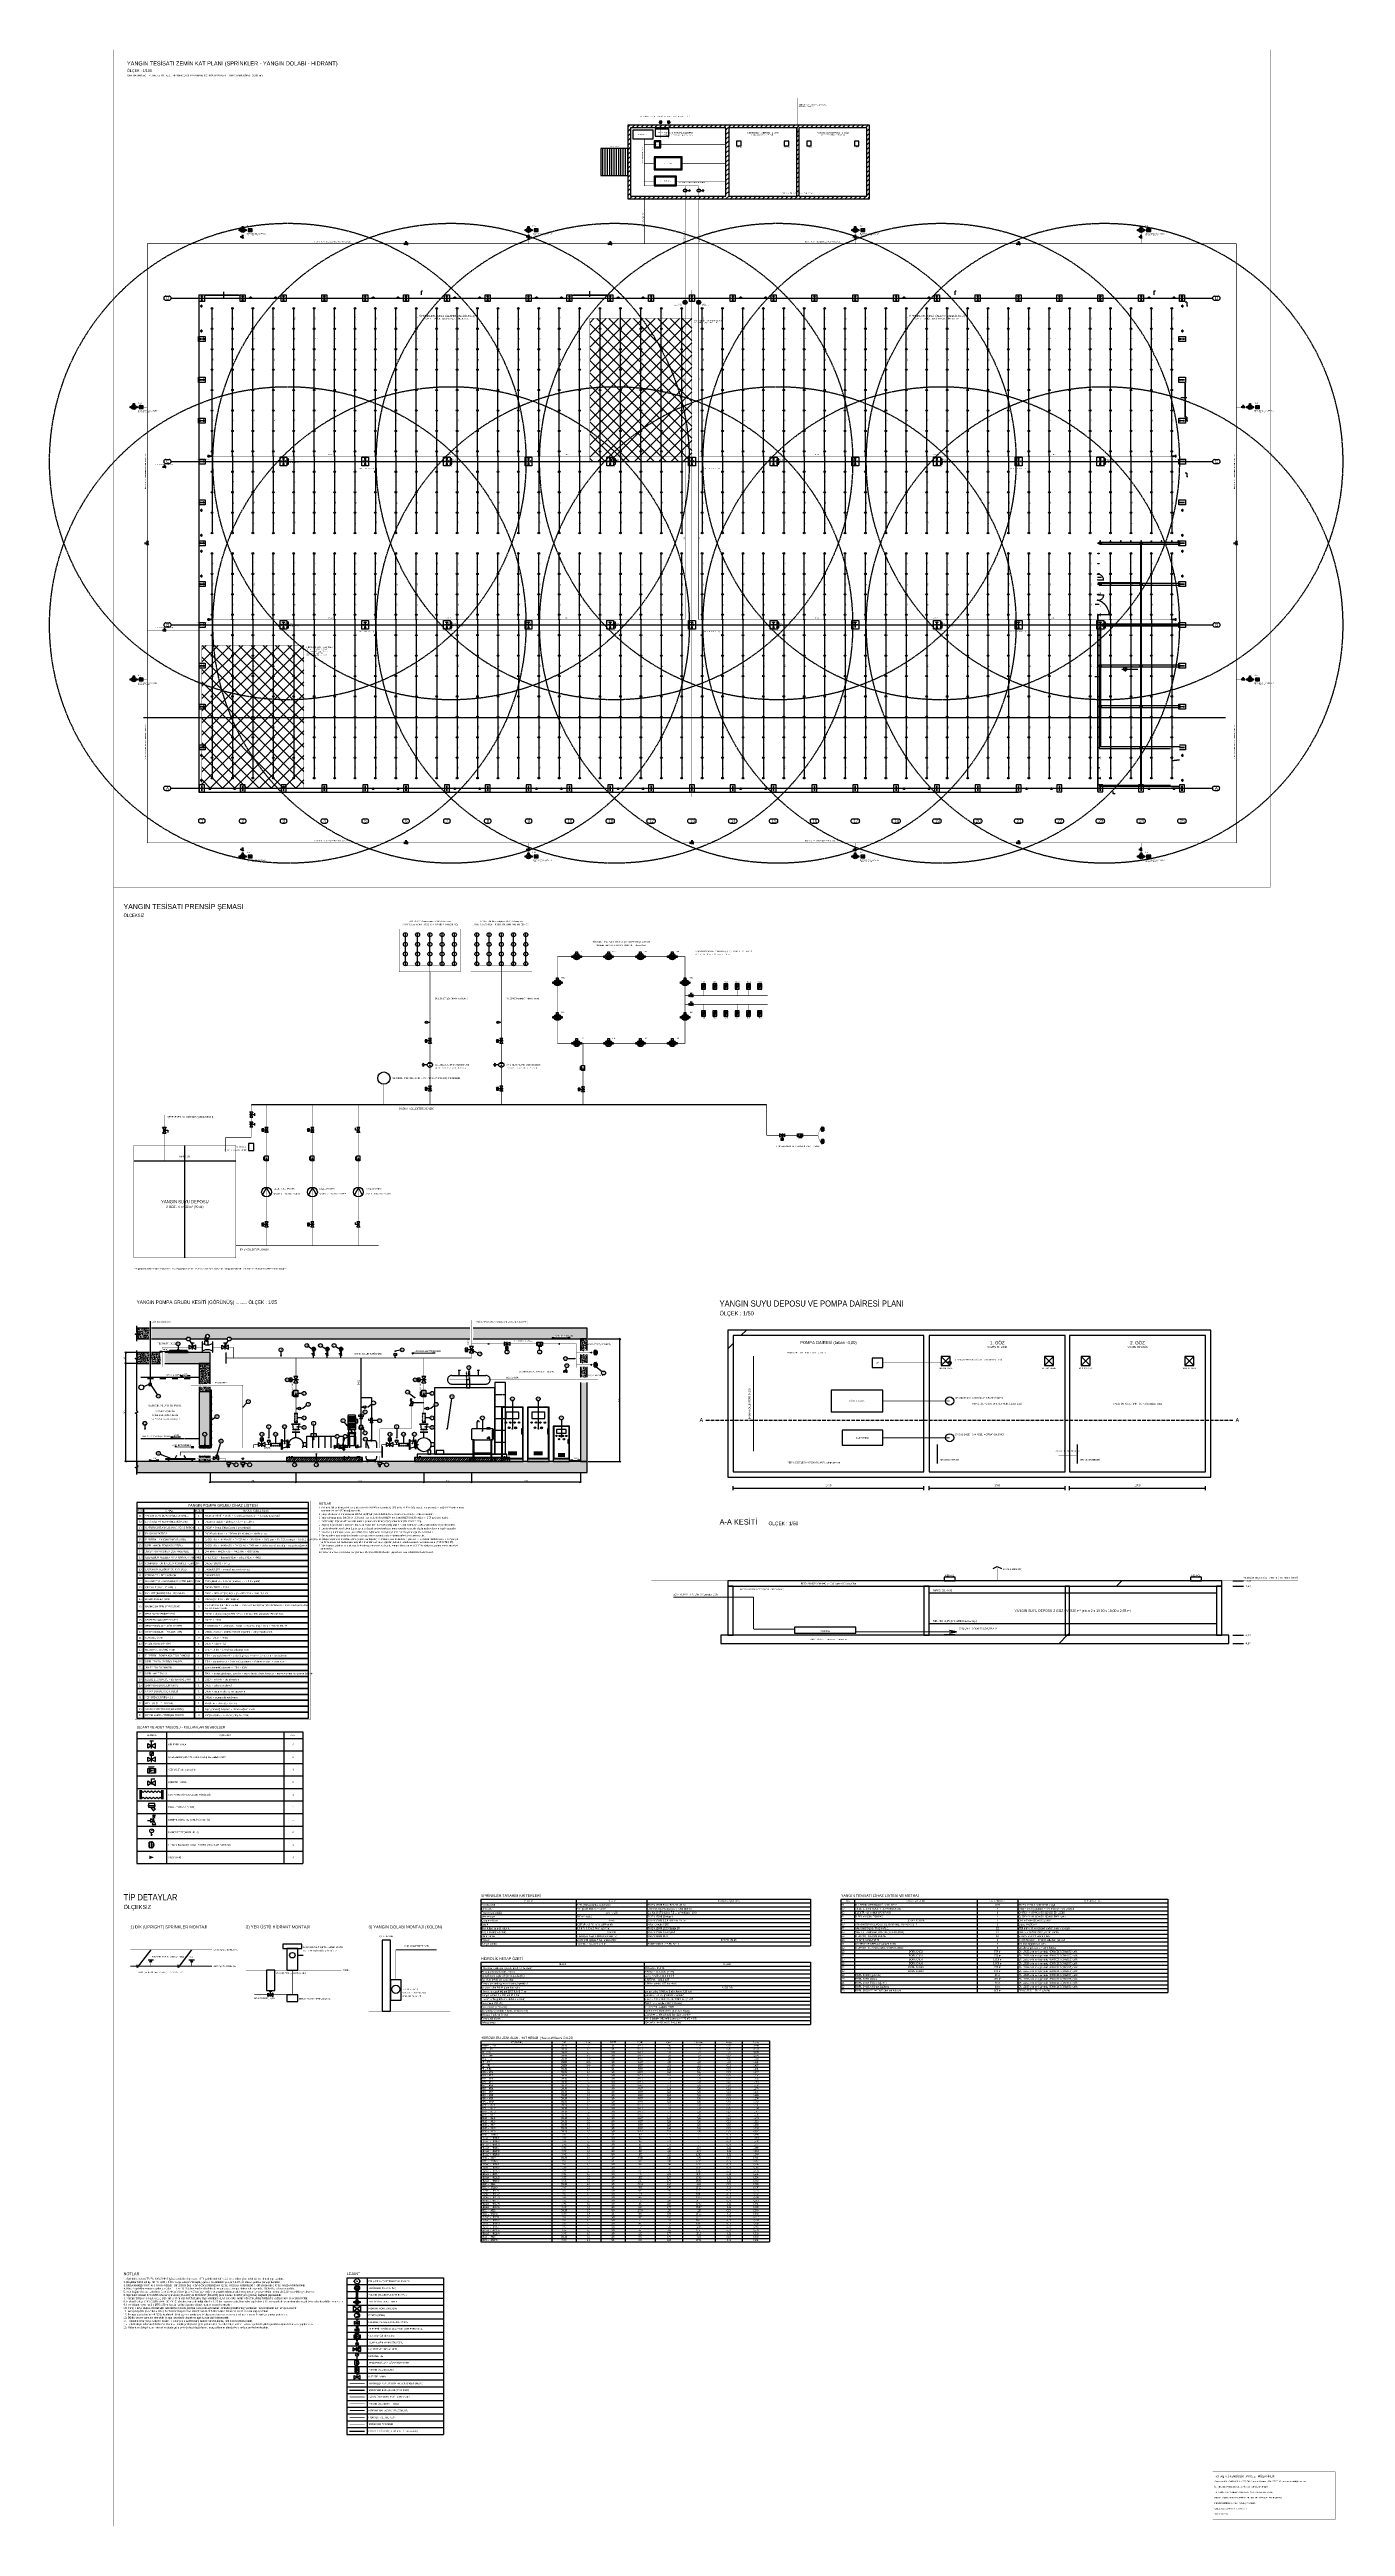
# Model space of a CAD drawing. Header units: centimetres. Extents: x 183171 to 202211, y -17274 to 19108.
import ezdxf
from ezdxf.enums import TextEntityAlignment as Align

# ---------------------------------------------------------------- set-up
doc = ezdxf.new("R2010")
doc.units = ezdxf.units.CM
doc.header["$LTSCALE"] = 20
doc.linetypes.add('DASHDOT', pattern=[3.556, 2.54, -0.508, 0, -0.508])
doc.linetypes.add('DASHED', pattern=[1.524, 1.27, -0.254])
for name, color, linetype in [('ROTAS-BASLIK', 2, 'Continuous'), ('ROTAS-BETON', 7, 'Continuous'), ('ROTAS-CAP', 3, 'Continuous'), ('ROTAS-CERCEVE', 4, 'Continuous'), ('ROTAS-DETAY', 7, 'CONTINUOUS'), ('ROTAS-DETAY-BORU', 1, 'CONTINUOUS'), ('ROTAS-DETAY-YAZI', 7, 'CONTINUOUS'), ('ROTAS-DRENAJ-BORU', 140, 'DASHED'), ('ROTAS-EGZOZ', 8, 'Continuous'), ('ROTAS-HESAP-BASLIK', 2, 'CONTINUOUS'), ('ROTAS-HESAP-CIZGI', 8, 'CONTINUOUS'), ('ROTAS-HESAP-YAZI', 7, 'CONTINUOUS'), ('ROTAS-KOT', 2, 'Continuous'), ('ROTAS-LEJANT', 7, 'CONTINUOUS'), ('ROTAS-MASKE', 7, 'Continuous'), ('ROTAS-MIMARI', 8, 'CONTINUOUS'), ('ROTAS-MIMARI-AKS', 8, 'CONTINUOUS'), ('ROTAS-MIMARI-KOLON', 8, 'CONTINUOUS'), ('ROTAS-NOT', 7, 'CONTINUOUS'), ('ROTAS-NUMARA', 1, 'Continuous'), ('ROTAS-OLCU', 2, 'Continuous'), ('ROTAS-PAFTA', 7, 'CONTINUOUS'), ('ROTAS-POMPA-EKIPMAN', 4, 'Continuous'), ('ROTAS-POMPA-GIZLI', 4, 'DASHED'), ('ROTAS-POMPA-KAIDE', 8, 'Continuous'), ('ROTAS-SEMA', 1, 'CONTINUOUS'), ('ROTAS-SEMA-DEPO', 8, 'CONTINUOUS'), ('ROTAS-SEMA-DOLAP', 30, 'CONTINUOUS'), ('ROTAS-SEMA-HIDRANT', 4, 'CONTINUOUS'), ('ROTAS-SEMA-YAZI', 7, 'CONTINUOUS'), ('ROTAS-SOGUKSU-BORU', 5, 'Continuous'), ('ROTAS-SU-SEVIYE', 5, 'DASHED'), ('ROTAS-TABLO', 7, 'Continuous'), ('ROTAS-TARAMA', 8, 'Continuous'), ('ROTAS-VANA', 1, 'Continuous'), ('ROTAS-YAKIT-BORU', 30, 'Continuous'), ('ROTAS-YANGIN-ALAN', 6, 'CONTINUOUS'), ('ROTAS-YANGIN-BASLIK', 1, 'CONTINUOUS'), ('ROTAS-YANGIN-BORU', 1, 'Continuous'), ('ROTAS-YANGIN-CAP', 2, 'CONTINUOUS'), ('ROTAS-YANGIN-DOLAP', 30, 'CONTINUOUS'), ('ROTAS-YANGIN-DOLAP-BORU', 30, 'CONTINUOUS'), ('ROTAS-YANGIN-DOLAP-ETKI', 9, 'DASHED'), ('ROTAS-YANGIN-HIDRANT', 4, 'CONTINUOUS'), ('ROTAS-YANGIN-HIDRANT-BORU', 4, 'DASHED'), ('ROTAS-YANGIN-ITFAIYE', 1, 'Continuous'), ('ROTAS-YANGIN-ITFAIYE-SEMBOL', 1, 'Continuous'), ('ROTAS-YANGIN-OLCU', 3, 'CONTINUOUS'), ('ROTAS-YANGIN-POMPA-DAIRESI', 7, 'CONTINUOUS'), ('ROTAS-YANGIN-SEMBOL', 1, 'CONTINUOUS'), ('ROTAS-YANGIN-SPR-ANA', 1, 'CONTINUOUS'), ('ROTAS-YANGIN-SPR-BORU', 1, 'CONTINUOUS'), ('ROTAS-YANGIN-SPR-GOMULU', 1, 'DASHED'), ('ROTAS-YANGIN-TARAMA', 8, 'CONTINUOUS'), ('ROTAS-YANGIN-YAZI', 7, 'CONTINUOUS'), ('ROTAS-YANGIN-ZON', 3, 'DASHDOT'), ('ROTAS-YAZI', 7, 'Continuous')]:
    doc.layers.add(name, color=color, linetype=linetype)
doc.styles.add('ROTAS', font='arial.ttf')
doc.dimstyles.new('ROTAS-OLCU', dxfattribs={"dimtxt": 5.625, "dimasz": 4.5, "dimexe": 3.375, "dimexo": 2.8125, "dimgap": 1.6875, "dimtad": 1, "dimdec": 0, "dimtxsty": 'ROTAS', "dimtsz": 2.8125, "dimcen": 2.5, "dimclrd": 2, "dimclre": 2, "dimclrt": 2, "dimazin": 3, "dimtfac": 1, "dimtmove": 0, "dimatfit": 3})
pattern_1 = [(50, (0, 0), (23.6111331, -2.0657055), [2.46888, -27.15768]), (355, (0, 0), (-4.5675474, 24.760967), [1.975104, -21.7262197]), (100.451445, (1.968, -0.172), (19.0435856, 22.6952606), [2.098225, -23.0804957]), (46.1842, (0, 6.584), (35.1318437, -5.4486857), [3.70332, -40.73652]), (96.635558, (2.928, 6.13), (30.767576, 32.066426), [3.147339, -34.620775]), (351.184151, (0, 6.584), (30.767576, 32.066426), [2.962652, -32.589181]), (21, (3.292, 4.938), (19.6492251, -13.2535697), [2.46888, -27.15768]), (326, (3.292, 4.938), (8.009543, 23.8707604), [1.975104, -21.726144]), (71.451445, (4.93, 3.833), (27.658768, 10.6171908), [2.098225, -23.080456]), (37.5, (0, 0), (0.40028298, 10.95833304), [0, -21.4627968, 0, -22.055328, 0, -21.80844]), (7.5, (0, 0), (8.65982826, 12.9834025), [0, -12.5748288, 0, -20.9690208, 0, -8.311896]), (-32.5, (-7.341, 0), (17.57254113, -0.74244522), [0, -8.2296, 0, -25.676352, 0, -34.070544]), (-42.5, (-10.633, 0), (19.1975419, 3.2952732), [0, -10.69848, 0, -17.0517312, 0, -24.195024])]
pattern_2 = [(45, (0, 0), (-4597.9, 4597.9), [])]

# ---------------------------------------------------------------- blocks, each defined once
blk = doc.blocks.new('ROTAS-SMB-TEST-DRENAJ')
h = blk.add_hatch(color=256)
h.dxf.hatch_style = 1
h.paths.add_polyline_path([(-3, 0), (-3.1, 0.6), (-3.4, 1.2), (-3.8, 1.6), (-4.4, 1.9), (-5, 2), (-5.6, 1.9), (-6.2, 1.6), (-6.6, 1.2), (-6.9, 0.6), (-7, 0), (-6.9, -0.6), (-6.6, -1.2), (-6.2, -1.6), (-5.6, -1.9), (-5, -2), (-4.4, -1.9), (-3.8, -1.6), (-3.4, -1.2), (-3.1, -0.6)])
blk.add_line((1, 0), (4, 0))
for points in [[(-11, -5), (-11, 5), (-5, 0)], [(1, -5), (1, 5), (-5, 0)], [(4, -5), (12, -5), (12, 5), (4, 5)]]:
    blk.add_lwpolyline(points, close=True)
for centre, radius in [((-5, 0), 2), ((8, 0), 3)]:
    blk.add_circle(centre, radius)
blk = doc.blocks.new('ROTAS-SMB-SPR-DIK')
h = blk.add_hatch(color=256)
h.dxf.hatch_style = 1
h.paths.add_polyline_path([(4, 0), (3, 3), (0, 4), (-3, 3), (-4, 0), (-3, -3), (0, -4), (3, -3)])
for p, q in [((-16, 0), (-12, 0)), ((12, 0), (16, 0))]:
    blk.add_line(p, q)
blk.add_circle((0, 0), 12)
blk = doc.blocks.new('ROTAS-SMB-KOLON-YUK')
for p, q in [((-20, 0), (20, 0)), ((0, -20), (0, 20))]:
    blk.add_line(p, q)
for radius in [20, 12]:
    blk.add_circle((0, 0), radius)
blk = doc.blocks.new('ROTAS-SMB-KELEBEK')
for p, q in [((-5, 13), (5, 13)), ((0, 7), (0, 13)), ((0, -7), (0, 7))]:
    blk.add_line(p, q)
for points in [[(-10, -6), (-10, 6), (0, 0)], [(10, -6), (10, 6), (0, 0)]]:
    blk.add_lwpolyline(points, close=True)
blk = doc.blocks.new('ROTAS-SMB-DOLAP-PLAN')
blk.add_line((0, -40), (25, 40))
blk.add_lwpolyline([(0, -40), (25, -40), (25, 40), (0, 40)], close=True)
blk.add_circle((12.5, 0), 10)
blk = doc.blocks.new('ROTAS-SMB-HIDRANT')
h = blk.add_hatch(color=256)
h.dxf.hatch_style = 1
h.paths.add_polyline_path([(22, 0), (19, 11), (11, 19), (0, 22), (-11, 19), (-19, 11), (-22, 0), (-19, -11), (-11, -19), (0, -22), (11, -19), (19, -11)])
for points in [[(-35, -9), (-52, -9), (-52, 9), (-35, 9)], [(-9, 35), (-9, 52), (9, 52), (9, 35)], [(35, 9), (52, 9), (52, -9), (35, -9)]]:
    blk.add_lwpolyline(points)
for radius in [35, 22]:
    blk.add_circle((0, 0), radius)
blk = doc.blocks.new('ROTAS-SMB-HORTUM-DOLABI')
for p, q in [((-30, -20), (30, 20)), ((-30, 20), (30, -20))]:
    blk.add_line(p, q)
blk.add_lwpolyline([(-30, -20), (30, -20), (30, 20), (-30, 20)], close=True)
blk = doc.blocks.new('ROTAS-SMB-ISLAK-ALARM')
h = blk.add_hatch(color=256)
h.dxf.hatch_style = 1
h.paths.add_polyline_path([(-6, -5), (-6, 5), (4, 0)])
for p, q in [((-6, 26), (6, 26)), ((0, 10), (0, 22)), ((5, -6), (5, 6))]:
    blk.add_line(p, q)
for centre, radius in [((0, 0), 10), ((0, 28), 1.5)]:
    blk.add_circle(centre, radius)
blk.add_arc((0, 28), 6, 200, 340)
blk = doc.blocks.new('ROTAS-SMB-STORZ')
for p, q in [((0, -6), (0, 6)), ((8, 0), (13, 0))]:
    blk.add_line(p, q)
for points in [[(0, -7), (6, -7), (6, 7), (0, 7)], [(6, 5), (9, 5), (9, 8), (6, 8)], [(6, -8), (9, -8), (9, -5), (6, -5)]]:
    blk.add_lwpolyline(points, close=True)
blk.add_arc((6, 0), 7, -90, 90)
blk = doc.blocks.new('ROTAS-SMB-KURESEL')
h = blk.add_hatch(color=256)
h.dxf.hatch_style = 1
h.paths.add_polyline_path([(3, 0), (2.9, 0.9), (2.4, 1.8), (1.8, 2.4), (0.9, 2.9), (0, 3), (-0.9, 2.9), (-1.8, 2.4), (-2.4, 1.8), (-2.9, 0.9), (-3, 0), (-2.9, -0.9), (-2.4, -1.8), (-1.8, -2.4), (-0.9, -2.9), (0, -3), (0.9, -2.9), (1.8, -2.4), (2.4, -1.8), (2.9, -0.9)])
for p, q in [((0, 3), (0, 11)), ((0, 11), (8, 11))]:
    blk.add_line(p, q)
for points in [[(-10, -6), (-10, 6), (0, 0)], [(10, -6), (10, 6), (0, 0)]]:
    blk.add_lwpolyline(points, close=True)
blk.add_circle((0, 0), 3)
blk = doc.blocks.new('ROTAS-SMB-IZLENEBILIR-KELEBEK')
for p, q in [((-5, 11), (5, 19)), ((0, 7), (0, 11)), ((0, -7), (0, 7))]:
    blk.add_line(p, q)
for points in [[(-10, -6), (-10, 6), (0, 0)], [(-5, 11), (5, 11), (5, 19), (-5, 19)], [(10, -6), (10, 6), (0, 0)]]:
    blk.add_lwpolyline(points, close=True)
blk = doc.blocks.new('ROTAS-SMB-CEKVALF')
h = blk.add_hatch(color=256)
h.dxf.hatch_style = 1
h.paths.add_polyline_path([(-8, -5), (-8, 5), (6, 0)])
h = blk.add_hatch(color=256)
h.dxf.hatch_style = 1
h.paths.add_polyline_path([(9, 10), (5, 11.5), (5, 8.5)])
for p, q in [((-8, 10), (5, 10)), ((7.5, -6), (7.5, 6))]:
    blk.add_line(p, q)
blk.add_lwpolyline([(-10, -6), (-10, 6), (10, 6), (10, -6)], close=True)
blk = doc.blocks.new('ROTAS-SMB-POMPA-SEMA')
blk.add_lwpolyline([(-18, -24), (28, 0), (-18, 24)])
blk.add_circle((0, 0), 30)
blk = doc.blocks.new('ROTAS-SMB-MANOMETRE')
for p, q in [((-2, 3), (2, 3)), ((0, 13), (3, 16)), ((0, 5), (0, 8)), ((0, 0), (0, 5))]:
    blk.add_line(p, q)
blk.add_circle((0, 13), 5)
blk = doc.blocks.new('ROTAS-SMB-YANGIN-DOLABI-KOLON')
blk.add_line((-20, -11), (-30, -18))
for points in [[(-40, -25), (0, -25), (0, 25), (-40, 25)], [(-38, -23), (-2, -23), (-2, 23), (-38, 23)], [(-7, -2.5), (-7, 2.5), (-4, 0)], [(-1, -2.5), (-1, 2.5), (-4, 0)], [(-30, -18), (-34, -21), (-31, -16)]]:
    blk.add_lwpolyline(points, close=True)
for radius in [13, 4]:
    blk.add_circle((-20, 2), radius)
blk = doc.blocks.new('ROTAS-SMB-KOMPANSATOR')
for p, q in [((-30, -12), (-30, 12)), ((-27, -12), (-27, 12)), ((27, -12), (27, 12)), ((30, -12), (30, 12))]:
    blk.add_line(p, q)
for points in [[(-27, 10), (-22.5, 6), (-18, 10), (-13.5, 6), (-9, 10), (-4.5, 6), (0, 10), (4.5, 6), (9, 10), (13.5, 6), (18, 10), (22.5, 6), (27, 10)], [(-27, -10), (-22.5, -6), (-18, -10), (-13.5, -6), (-9, -10), (-4.5, -6), (0, -10), (4.5, -6), (9, -10), (13.5, -6), (18, -10), (22.5, -6), (27, -10)]]:
    blk.add_lwpolyline(points)
blk = doc.blocks.new('ROTAS-SMB-EMNIYET')
for p, q in [((0, 0), (9, 0)), ((13, 14), (21, 14)), ((17, 0), (17, 4))]:
    blk.add_line(p, q)
for points in [[(9, -5), (9, 5), (17, 0)], [(12, -10), (22, -10), (17, 0)]]:
    blk.add_lwpolyline(points, close=True)
blk.add_lwpolyline([(17, 4), (14, 6), (20, 8), (14, 10), (20, 12), (17, 14)])
blk = doc.blocks.new('ROTAS-SMB-PISLIK-TUTUCU')
for p, q in [((-10, 0), (10, 0)), ((4, -15), (10, -9))]:
    blk.add_line(p, q)
blk.add_lwpolyline([(-8, -5), (8, -5), (8, 5), (-8, 5)], close=True)
blk.add_lwpolyline([(-3, -5), (5, -14), (9, -10), (3, -5)])
blk = doc.blocks.new('ROTAS-SMB-AKIS-OKU')
h = blk.add_hatch(color=256)
h.dxf.hatch_style = 1
h.paths.add_polyline_path([(6, 0), (-6, 4.5), (-6, -4.5)])
blk = doc.blocks.new('_OBLIQUE')
at = {"color": 0, "linetype": 'BYBLOCK'}
blk.add_line((-0.5, -0.5), (0.5, 0.5), dxfattribs=at)
blk = doc.blocks.new('*D8')
at = {"color": 2}
for p, q in [((184440, -192), (184278, -192)), ((184291, -1632), (184291, -192)), ((184440, -1632), (184278, -1632))]:
    blk.add_line(p, q, dxfattribs=at)
at = {"layer": 'Defpoints'}
for p in [(184451, -192), (184291, -1632), (184451, -1632)]:
    blk.add_point(p, dxfattribs=at)
at = {"layer": 'ROTAS-OLCU', "color": 2, "xscale": 22.5, "yscale": 22.5, "zscale": 4, "rotation": 90}
for p in [(184291, -192), (184291, -1632)]:
    blk.add_blockref('_OBLIQUE', p, dxfattribs=at)
at = {"layer": 'ROTAS-OLCU', "color": 2, "insert": (184273, -912), "char_height": 22.5, "attachment_point": 5, "rotation": 90, "style": 'ROTAS'}
blk.add_mtext('360', dxfattribs=at)
blk = doc.blocks.new('*D9')
at = {"color": 2}
for p, q in [((184440, -32), (184278, -32)), ((184440, -192), (184278, -192)), ((184291, -192), (184291, -32))]:
    blk.add_line(p, q, dxfattribs=at)
at = {"layer": 'Defpoints'}
for p in [(184291, -192), (184451, -32), (184451, -192)]:
    blk.add_point(p, dxfattribs=at)
at = {"layer": 'ROTAS-OLCU', "color": 2, "xscale": 22.5, "yscale": 22.5, "zscale": 4, "rotation": 90}
for p in [(184291, -32), (184291, -192)]:
    blk.add_blockref('_OBLIQUE', p, dxfattribs=at)
at = {"layer": 'ROTAS-OLCU', "color": 2, "insert": (184273, -112), "char_height": 22.5, "attachment_point": 5, "rotation": 90, "style": 'ROTAS'}
blk.add_mtext('40', dxfattribs=at)
blk = doc.blocks.new('*D10')
at = {"color": 2}
for p, q in [((191083, 168), (191565, 168)), ((191551, -1632), (191551, 168)), ((191083, -1632), (191565, -1632))]:
    blk.add_line(p, q, dxfattribs=at)
at = {"layer": 'Defpoints'}
for p in [(191071, 168), (191071, -1632), (191551, -1632)]:
    blk.add_point(p, dxfattribs=at)
at = {"layer": 'ROTAS-OLCU', "color": 2, "xscale": 22.5, "yscale": 22.5, "zscale": 4, "rotation": 90}
for p in [(191551, 168), (191551, -1632)]:
    blk.add_blockref('_OBLIQUE', p, dxfattribs=at)
at = {"layer": 'ROTAS-OLCU', "color": 2, "insert": (191533, -732), "char_height": 22.5, "attachment_point": 5, "rotation": 90, "style": 'ROTAS'}
blk.add_mtext('450', dxfattribs=at)
blk = doc.blocks.new('*D11')
at = {"color": 2}
for p, q in [((185531, -1803), (185531, -1945)), ((186791, -1803), (186791, -1945)), ((185531, -1932), (186791, -1932))]:
    blk.add_line(p, q, dxfattribs=at)
at = {"layer": 'Defpoints'}
for p in [(185531, -1792), (186791, -1792), (185531, -1932)]:
    blk.add_point(p, dxfattribs=at)
at = {"layer": 'ROTAS-OLCU', "color": 2, "xscale": 22.5, "yscale": 22.5, "zscale": 4}
for p in [(185531, -1932), (186791, -1932)]:
    blk.add_blockref('_OBLIQUE', p, dxfattribs=at)
at = {"layer": 'ROTAS-OLCU', "color": 2, "insert": (186161, -1914), "char_height": 22.5, "attachment_point": 5, "style": 'ROTAS'}
blk.add_mtext('315', dxfattribs=at)
blk = doc.blocks.new('*D12')
at = {"color": 2}
for p, q in [((186791, -1803), (186791, -1945)), ((188671, -1803), (188671, -1945)), ((186791, -1932), (188671, -1932))]:
    blk.add_line(p, q, dxfattribs=at)
at = {"layer": 'Defpoints'}
for p in [(186791, -1792), (188671, -1792), (186791, -1932)]:
    blk.add_point(p, dxfattribs=at)
at = {"layer": 'ROTAS-OLCU', "color": 2, "xscale": 22.5, "yscale": 22.5, "zscale": 4}
for p in [(186791, -1932), (188671, -1932)]:
    blk.add_blockref('_OBLIQUE', p, dxfattribs=at)
at = {"layer": 'ROTAS-OLCU', "color": 2, "insert": (187731, -1914), "char_height": 22.5, "attachment_point": 5, "style": 'ROTAS'}
blk.add_mtext('470', dxfattribs=at)
blk = doc.blocks.new('*D13')
at = {"color": 2}
for p, q in [((188671, -1803), (188671, -1945)), ((189371, -1803), (189371, -1945)), ((188671, -1932), (189371, -1932))]:
    blk.add_line(p, q, dxfattribs=at)
at = {"layer": 'Defpoints'}
for p in [(188671, -1792), (189371, -1792), (188671, -1932)]:
    blk.add_point(p, dxfattribs=at)
at = {"layer": 'ROTAS-OLCU', "color": 2, "xscale": 22.5, "yscale": 22.5, "zscale": 4}
for p in [(188671, -1932), (189371, -1932)]:
    blk.add_blockref('_OBLIQUE', p, dxfattribs=at)
at = {"layer": 'ROTAS-OLCU', "color": 2, "insert": (189021, -1914), "char_height": 22.5, "attachment_point": 5, "style": 'ROTAS'}
blk.add_mtext('175', dxfattribs=at)
blk = doc.blocks.new('*D14')
at = {"color": 2}
for p, q in [((189371, -1803), (189371, -1945)), ((190971, -1803), (190971, -1945)), ((189371, -1932), (190971, -1932))]:
    blk.add_line(p, q, dxfattribs=at)
at = {"layer": 'Defpoints'}
for p in [(189371, -1792), (190971, -1792), (189371, -1932)]:
    blk.add_point(p, dxfattribs=at)
at = {"layer": 'ROTAS-OLCU', "color": 2, "xscale": 22.5, "yscale": 22.5, "zscale": 4}
for p in [(189371, -1932), (190971, -1932)]:
    blk.add_blockref('_OBLIQUE', p, dxfattribs=at)
at = {"layer": 'ROTAS-OLCU', "color": 2, "insert": (190171, -1914), "char_height": 22.5, "attachment_point": 5, "style": 'ROTAS'}
blk.add_mtext('400', dxfattribs=at)

msp = doc.modelspace()

# ---------------------------------------------------------------- hatches: boundary and pattern name
at = {"layer": 'ROTAS-KOT'}
h = msp.add_hatch(color=256, dxfattribs=at)
h.dxf.hatch_style = 1
h.paths.add_polyline_path([(190571.5, 168.3), (190571.5, 190.8), (190585, 190.8)])
h = msp.add_hatch(color=256, dxfattribs=at)
h.dxf.hatch_style = 1
h.paths.add_polyline_path([(184811.5, -31.7), (184811.5, -9.2), (184825, -9.2)])
h = msp.add_hatch(color=256, dxfattribs=at)
h.dxf.hatch_style = 1
h.paths.add_polyline_path([(188511.5, -57.1), (188511.5, -34.6), (188525, -34.6)])
h = msp.add_hatch(color=256, dxfattribs=at)
h.dxf.hatch_style = 1
h.paths.add_polyline_path([(185111.5, -391.7), (185111.5, -369.2), (185125, -369.2)])
h = msp.add_hatch(color=256, dxfattribs=at)
h.dxf.hatch_style = 1
h.paths.add_polyline_path([(184971.5, -1291.7), (184971.5, -1269.2), (184985, -1269.2)])
h = msp.add_hatch(color=256, dxfattribs=at)
h.dxf.hatch_style = 1
h.paths.add_polyline_path([(185271.5, -1437.1), (185271.5, -1414.6), (185285, -1414.6)])
h = msp.add_hatch(color=256, dxfattribs=at)
h.dxf.hatch_style = 1
h.paths.add_polyline_path([(184651.5, -1631.7), (184651.5, -1609.2), (184665, -1609.2)])
h = msp.add_hatch(color=256, dxfattribs=at)
h.dxf.hatch_style = 1
h.paths.add_polyline_path([(190843.5, -1631.7), (190843.5, -1609.2), (190857, -1609.2)])
at = {"layer": 'ROTAS-NUMARA'}
h = msp.add_hatch(color=256, dxfattribs=at)
h.dxf.hatch_style = 1
h.paths.add_polyline_path([(185275.2, 76.3), (185274.7, 78.2), (185273.3, 79.6), (185271.5, 80.1), (185269.6, 79.6), (185268.2, 78.2), (185267.7, 76.3), (185268.2, 74.5), (185269.6, 73.1), (185271.5, 72.6), (185273.3, 73.1), (185274.7, 74.5)])
h = msp.add_hatch(color=256, dxfattribs=at)
h.dxf.hatch_style = 1
h.paths.add_polyline_path([(185495.2, 128.3), (185494.7, 130.2), (185493.3, 131.6), (185491.5, 132.1), (185489.6, 131.6), (185488.2, 130.2), (185487.7, 128.3), (185488.2, 126.5), (185489.6, 125.1), (185491.5, 124.6), (185493.3, 125.1), (185494.7, 126.5)])
h = msp.add_hatch(color=256, dxfattribs=at)
h.dxf.hatch_style = 1
h.paths.add_polyline_path([(185755.2, 76.3), (185754.7, 78.2), (185753.3, 79.6), (185751.5, 80.1), (185749.6, 79.6), (185748.2, 78.2), (185747.7, 76.3), (185748.2, 74.5), (185749.6, 73.1), (185751.5, 72.6), (185753.3, 73.1), (185754.7, 74.5)])
h = msp.add_hatch(color=256, dxfattribs=at)
h.dxf.hatch_style = 1
h.paths.add_polyline_path([(187035.2, 24.3), (187034.7, 26.2), (187033.3, 27.6), (187031.5, 28.1), (187029.6, 27.6), (187028.2, 26.2), (187027.7, 24.3), (187028.2, 22.5), (187029.6, 21.1), (187031.5, 20.6), (187033.3, 21.1), (187034.7, 22.5)])
h = msp.add_hatch(color=256, dxfattribs=at)
h.dxf.hatch_style = 1
h.paths.add_polyline_path([(187235.2, 24.3), (187234.7, 26.2), (187233.3, 27.6), (187231.5, 28.1), (187229.6, 27.6), (187228.2, 26.2), (187227.7, 24.3), (187228.2, 22.5), (187229.6, 21.1), (187231.5, 20.6), (187233.3, 21.1), (187234.7, 22.5)])
h = msp.add_hatch(color=256, dxfattribs=at)
h.dxf.hatch_style = 1
h.paths.add_polyline_path([(187435.2, 24.3), (187434.7, 26.2), (187433.3, 27.6), (187431.5, 28.1), (187429.6, 27.6), (187428.2, 26.2), (187427.7, 24.3), (187428.2, 22.5), (187429.6, 21.1), (187431.5, 20.6), (187433.3, 21.1), (187434.7, 22.5)])
h = msp.add_hatch(color=256, dxfattribs=at)
h.dxf.hatch_style = 1
h.paths.add_polyline_path([(186575.2, -79.7), (186574.7, -77.8), (186573.3, -76.4), (186571.5, -75.9), (186569.6, -76.4), (186568.2, -77.8), (186567.7, -79.7), (186568.2, -81.5), (186569.6, -82.9), (186571.5, -83.4), (186573.3, -82.9), (186574.7, -81.5)])
h = msp.add_hatch(color=256, dxfattribs=at)
h.dxf.hatch_style = 1
h.paths.add_polyline_path([(188255.2, -11.7), (188254.7, -9.8), (188253.3, -8.4), (188251.5, -7.9), (188249.6, -8.4), (188248.2, -9.8), (188247.7, -11.7), (188248.2, -13.5), (188249.6, -14.9), (188251.5, -15.4), (188253.3, -14.9), (188254.7, -13.5)])
h = msp.add_hatch(color=256, dxfattribs=at)
h.dxf.hatch_style = 1
h.paths.add_polyline_path([(190891.2, -119.7), (190890.7, -117.8), (190889.3, -116.4), (190887.5, -115.9), (190885.6, -116.4), (190884.2, -117.8), (190883.7, -119.7), (190884.2, -121.5), (190885.6, -122.9), (190887.5, -123.4), (190889.3, -122.9), (190890.7, -121.5)])
h = msp.add_hatch(color=256, dxfattribs=at)
h.dxf.hatch_style = 1
h.paths.add_polyline_path([(184655.2, -483.7), (184654.7, -481.8), (184653.3, -480.4), (184651.5, -479.9), (184649.6, -480.4), (184648.2, -481.8), (184647.7, -483.7), (184648.2, -485.5), (184649.6, -486.9), (184651.5, -487.4), (184653.3, -486.9), (184654.7, -485.5)])
h = msp.add_hatch(color=256, dxfattribs=at)
h.dxf.hatch_style = 1
h.paths.add_polyline_path([(189335.2, -367.7), (189334.7, -365.8), (189333.3, -364.4), (189331.5, -363.9), (189329.6, -364.4), (189328.2, -365.8), (189327.7, -367.7), (189328.2, -369.5), (189329.6, -370.9), (189331.5, -371.4), (189333.3, -370.9), (189334.7, -369.5)])
h = msp.add_hatch(color=256, dxfattribs=at)
h.dxf.hatch_style = 1
h.paths.add_polyline_path([(185543.2, -1031.7), (185542.7, -1029.8), (185541.3, -1028.4), (185539.5, -1027.9), (185537.6, -1028.4), (185536.2, -1029.8), (185535.7, -1031.7), (185536.2, -1033.5), (185537.6, -1034.9), (185539.5, -1035.4), (185541.3, -1034.9), (185542.7, -1033.5)])
h = msp.add_hatch(color=256, dxfattribs=at)
h.dxf.hatch_style = 1
h.paths.add_polyline_path([(186015.2, -831.7), (186014.7, -829.8), (186013.3, -828.4), (186011.5, -827.9), (186009.6, -828.4), (186008.2, -829.8), (186007.7, -831.7), (186008.2, -833.5), (186009.6, -834.9), (186011.5, -835.4), (186013.3, -834.9), (186014.7, -833.5)])
h = msp.add_hatch(color=256, dxfattribs=at)
h.dxf.hatch_style = 1
h.paths.add_polyline_path([(186819.2, -991.7), (186818.7, -989.8), (186817.3, -988.4), (186815.5, -987.9), (186813.6, -988.4), (186812.2, -989.8), (186811.7, -991.7), (186812.2, -993.5), (186813.6, -994.9), (186815.5, -995.4), (186817.3, -994.9), (186818.7, -993.5)])
h = msp.add_hatch(color=256, dxfattribs=at)
h.dxf.hatch_style = 1
h.paths.add_polyline_path([(186895.2, -851.7), (186894.7, -849.8), (186893.3, -848.4), (186891.5, -847.9), (186889.6, -848.4), (186888.2, -849.8), (186887.7, -851.7), (186888.2, -853.5), (186889.6, -854.9), (186891.5, -855.4), (186893.3, -854.9), (186894.7, -853.5)])
h = msp.add_hatch(color=256, dxfattribs=at)
h.dxf.hatch_style = 1
h.paths.add_polyline_path([(187779.2, -971.7), (187778.7, -969.8), (187777.3, -968.4), (187775.5, -967.9), (187773.6, -968.4), (187772.2, -969.8), (187771.7, -971.7), (187772.2, -973.5), (187773.6, -974.9), (187775.5, -975.4), (187777.3, -974.9), (187778.7, -973.5)])
h = msp.add_hatch(color=256, dxfattribs=at)
h.dxf.hatch_style = 1
h.paths.add_polyline_path([(187855.2, -831.7), (187854.7, -829.8), (187853.3, -828.4), (187851.5, -827.9), (187849.6, -828.4), (187848.2, -829.8), (187847.7, -831.7), (187848.2, -833.5), (187849.6, -834.9), (187851.5, -835.4), (187853.3, -834.9), (187854.7, -833.5)])
h = msp.add_hatch(color=256, dxfattribs=at)
h.dxf.hatch_style = 1
h.paths.add_polyline_path([(187927.2, -1031.7), (187926.7, -1029.8), (187925.3, -1028.4), (187923.5, -1027.9), (187921.6, -1028.4), (187920.2, -1029.8), (187919.7, -1031.7), (187920.2, -1033.5), (187921.6, -1034.9), (187923.5, -1035.4), (187925.3, -1034.9), (187926.7, -1033.5)])
h = msp.add_hatch(color=256, dxfattribs=at)
h.dxf.hatch_style = 1
h.paths.add_polyline_path([(188699.2, -991.7), (188698.7, -989.8), (188697.3, -988.4), (188695.5, -987.9), (188693.6, -988.4), (188692.2, -989.8), (188691.7, -991.7), (188692.2, -993.5), (188693.6, -994.9), (188695.5, -995.4), (188697.3, -994.9), (188698.7, -993.5)])
h = msp.add_hatch(color=256, dxfattribs=at)
h.dxf.hatch_style = 1
h.paths.add_polyline_path([(188775.2, -851.7), (188774.7, -849.8), (188773.3, -848.4), (188771.5, -847.9), (188769.6, -848.4), (188768.2, -849.8), (188767.7, -851.7), (188768.2, -853.5), (188769.6, -854.9), (188771.5, -855.4), (188773.3, -854.9), (188774.7, -853.5)])
h = msp.add_hatch(color=256, dxfattribs=at)
h.dxf.hatch_style = 1
h.paths.add_polyline_path([(185455.2, -1411.7), (185454.7, -1409.8), (185453.3, -1408.4), (185451.5, -1407.9), (185449.6, -1408.4), (185448.2, -1409.8), (185447.7, -1411.7), (185448.2, -1413.5), (185449.6, -1414.9), (185451.5, -1415.4), (185453.3, -1414.9), (185454.7, -1413.5)])
h = msp.add_hatch(color=256, dxfattribs=at)
h.dxf.hatch_style = 1
h.paths.add_polyline_path([(186627.2, -1367.7), (186626.7, -1365.8), (186625.3, -1364.4), (186623.5, -1363.9), (186621.6, -1364.4), (186620.2, -1365.8), (186619.7, -1367.7), (186620.2, -1369.5), (186621.6, -1370.9), (186623.5, -1371.4), (186625.3, -1370.9), (186626.7, -1369.5)])
h = msp.add_hatch(color=256, dxfattribs=at)
h.dxf.hatch_style = 1
h.paths.add_polyline_path([(186815.2, -1123.7), (186814.7, -1121.8), (186813.3, -1120.4), (186811.5, -1119.9), (186809.6, -1120.4), (186808.2, -1121.8), (186807.7, -1123.7), (186808.2, -1125.5), (186809.6, -1126.9), (186811.5, -1127.4), (186813.3, -1126.9), (186814.7, -1125.5)])
h = msp.add_hatch(color=256, dxfattribs=at)
h.dxf.hatch_style = 1
h.paths.add_polyline_path([(187055.2, -1311.7), (187054.7, -1309.8), (187053.3, -1308.4), (187051.5, -1307.9), (187049.6, -1308.4), (187048.2, -1309.8), (187047.7, -1311.7), (187048.2, -1313.5), (187049.6, -1314.9), (187051.5, -1315.4), (187053.3, -1314.9), (187054.7, -1313.5)])
h = msp.add_hatch(color=256, dxfattribs=at)
h.dxf.hatch_style = 1
h.paths.add_polyline_path([(187399.2, -1399.7), (187398.7, -1397.8), (187397.3, -1396.4), (187395.5, -1395.9), (187393.6, -1396.4), (187392.2, -1397.8), (187391.7, -1399.7), (187392.2, -1401.5), (187393.6, -1402.9), (187395.5, -1403.4), (187397.3, -1402.9), (187398.7, -1401.5)])
h = msp.add_hatch(color=256, dxfattribs=at)
h.dxf.hatch_style = 1
h.paths.add_polyline_path([(187479.2, -1391.7), (187478.7, -1389.8), (187477.3, -1388.4), (187475.5, -1387.9), (187473.6, -1388.4), (187472.2, -1389.8), (187471.7, -1391.7), (187472.2, -1393.5), (187473.6, -1394.9), (187475.5, -1395.4), (187477.3, -1394.9), (187478.7, -1393.5)])
h = msp.add_hatch(color=256, dxfattribs=at)
h.dxf.hatch_style = 1
h.paths.add_polyline_path([(187615.2, -1191.7), (187614.7, -1189.8), (187613.3, -1188.4), (187611.5, -1187.9), (187609.6, -1188.4), (187608.2, -1189.8), (187607.7, -1191.7), (187608.2, -1193.5), (187609.6, -1194.9), (187611.5, -1195.4), (187613.3, -1194.9), (187614.7, -1193.5)])
h = msp.add_hatch(color=256, dxfattribs=at)
h.dxf.hatch_style = 1
h.paths.add_polyline_path([(187783.2, -1131.7), (187782.7, -1129.8), (187781.3, -1128.4), (187779.5, -1127.9), (187777.6, -1128.4), (187776.2, -1129.8), (187775.7, -1131.7), (187776.2, -1133.5), (187777.6, -1134.9), (187779.5, -1135.4), (187781.3, -1134.9), (187782.7, -1133.5)])
h = msp.add_hatch(color=256, dxfattribs=at)
h.dxf.hatch_style = 1
h.paths.add_polyline_path([(187863.2, -1431.7), (187862.7, -1429.8), (187861.3, -1428.4), (187859.5, -1427.9), (187857.6, -1428.4), (187856.2, -1429.8), (187855.7, -1431.7), (187856.2, -1433.5), (187857.6, -1434.9), (187859.5, -1435.4), (187861.3, -1434.9), (187862.7, -1433.5)])
h = msp.add_hatch(color=256, dxfattribs=at)
h.dxf.hatch_style = 1
h.paths.add_polyline_path([(188175.2, -1335.7), (188174.7, -1333.8), (188173.3, -1332.4), (188171.5, -1331.9), (188169.6, -1332.4), (188168.2, -1333.8), (188167.7, -1335.7), (188168.2, -1337.5), (188169.6, -1338.9), (188171.5, -1339.4), (188173.3, -1338.9), (188174.7, -1337.5)])
h = msp.add_hatch(color=256, dxfattribs=at)
h.dxf.hatch_style = 1
h.paths.add_polyline_path([(188275.2, -1283.7), (188274.7, -1281.8), (188273.3, -1280.4), (188271.5, -1279.9), (188269.6, -1280.4), (188268.2, -1281.8), (188267.7, -1283.7), (188268.2, -1285.5), (188269.6, -1286.9), (188271.5, -1287.4), (188273.3, -1286.9), (188274.7, -1285.5)])
h = msp.add_hatch(color=256, dxfattribs=at)
h.dxf.hatch_style = 1
h.paths.add_polyline_path([(188375.2, -1359.7), (188374.7, -1357.8), (188373.3, -1356.4), (188371.5, -1355.9), (188369.6, -1356.4), (188368.2, -1357.8), (188367.7, -1359.7), (188368.2, -1361.5), (188369.6, -1362.9), (188371.5, -1363.4), (188373.3, -1362.9), (188374.7, -1361.5)])
h = msp.add_hatch(color=256, dxfattribs=at)
h.dxf.hatch_style = 1
h.paths.add_polyline_path([(188507.2, -1367.7), (188506.7, -1365.8), (188505.3, -1364.4), (188503.5, -1363.9), (188501.6, -1364.4), (188500.2, -1365.8), (188499.7, -1367.7), (188500.2, -1369.5), (188501.6, -1370.9), (188503.5, -1371.4), (188505.3, -1370.9), (188506.7, -1369.5)])
h = msp.add_hatch(color=256, dxfattribs=at)
h.dxf.hatch_style = 1
h.paths.add_polyline_path([(188695.2, -1123.7), (188694.7, -1121.8), (188693.3, -1120.4), (188691.5, -1119.9), (188689.6, -1120.4), (188688.2, -1121.8), (188687.7, -1123.7), (188688.2, -1125.5), (188689.6, -1126.9), (188691.5, -1127.4), (188693.3, -1126.9), (188694.7, -1125.5)])
h = msp.add_hatch(color=256, dxfattribs=at)
h.dxf.hatch_style = 1
h.paths.add_polyline_path([(189015.2, -1151.7), (189014.7, -1149.8), (189013.3, -1148.4), (189011.5, -1147.9), (189009.6, -1148.4), (189008.2, -1149.8), (189007.7, -1151.7), (189008.2, -1153.5), (189009.6, -1154.9), (189011.5, -1155.4), (189013.3, -1154.9), (189014.7, -1153.5)])
h = msp.add_hatch(color=256, dxfattribs=at)
h.dxf.hatch_style = 1
h.paths.add_polyline_path([(189535.2, -1183.7), (189534.7, -1181.8), (189533.3, -1180.4), (189531.5, -1179.9), (189529.6, -1180.4), (189528.2, -1181.8), (189527.7, -1183.7), (189528.2, -1185.5), (189529.6, -1186.9), (189531.5, -1187.4), (189533.3, -1186.9), (189534.7, -1185.5)])
h = msp.add_hatch(color=256, dxfattribs=at)
h.dxf.hatch_style = 1
h.paths.add_polyline_path([(189975.2, -1151.7), (189974.7, -1149.8), (189973.3, -1148.4), (189971.5, -1147.9), (189969.6, -1148.4), (189968.2, -1149.8), (189967.7, -1151.7), (189968.2, -1153.5), (189969.6, -1154.9), (189971.5, -1155.4), (189973.3, -1154.9), (189974.7, -1153.5)])
h = msp.add_hatch(color=256, dxfattribs=at)
h.dxf.hatch_style = 1
h.paths.add_polyline_path([(190355.2, -1151.7), (190354.7, -1149.8), (190353.3, -1148.4), (190351.5, -1147.9), (190349.6, -1148.4), (190348.2, -1149.8), (190347.7, -1151.7), (190348.2, -1153.5), (190349.6, -1154.9), (190351.5, -1155.4), (190353.3, -1154.9), (190354.7, -1153.5)])
h = msp.add_hatch(color=256, dxfattribs=at)
h.dxf.hatch_style = 1
h.paths.add_polyline_path([(190695.2, -1271.7), (190694.7, -1269.8), (190693.3, -1268.4), (190691.5, -1267.9), (190689.6, -1268.4), (190688.2, -1269.8), (190687.7, -1271.7), (190688.2, -1273.5), (190689.6, -1274.9), (190691.5, -1275.4), (190693.3, -1274.9), (190694.7, -1273.5)])
h = msp.add_hatch(color=256, dxfattribs=at)
h.dxf.hatch_style = 1
h.paths.add_polyline_path([(185623.2, -1567.7), (185622.7, -1565.8), (185621.3, -1564.4), (185619.5, -1563.9), (185617.6, -1564.4), (185616.2, -1565.8), (185615.7, -1567.7), (185616.2, -1569.5), (185617.6, -1570.9), (185619.5, -1571.4), (185621.3, -1570.9), (185622.7, -1569.5)])
h = msp.add_hatch(color=256, dxfattribs=at)
h.dxf.hatch_style = 1
h.paths.add_polyline_path([(185807.2, -1643.7), (185806.7, -1641.8), (185805.3, -1640.4), (185803.5, -1639.9), (185801.6, -1640.4), (185800.2, -1641.8), (185799.7, -1643.7), (185800.2, -1645.5), (185801.6, -1646.9), (185803.5, -1647.4), (185805.3, -1646.9), (185806.7, -1645.5)])
h = msp.add_hatch(color=256, dxfattribs=at)
h.dxf.hatch_style = 1
h.paths.add_polyline_path([(186015.2, -1643.7), (186014.7, -1641.8), (186013.3, -1640.4), (186011.5, -1639.9), (186009.6, -1640.4), (186008.2, -1641.8), (186007.7, -1643.7), (186008.2, -1645.5), (186009.6, -1646.9), (186011.5, -1647.4), (186013.3, -1646.9), (186014.7, -1645.5)])
h = msp.add_hatch(color=256, dxfattribs=at)
h.dxf.hatch_style = 1
h.paths.add_polyline_path([(186775.2, -1603.7), (186774.7, -1601.8), (186773.3, -1600.4), (186771.5, -1599.9), (186769.6, -1600.4), (186768.2, -1601.8), (186767.7, -1603.7), (186768.2, -1605.5), (186769.6, -1606.9), (186771.5, -1607.4), (186773.3, -1606.9), (186774.7, -1605.5)])
h = msp.add_hatch(color=256, dxfattribs=at)
h.dxf.hatch_style = 1
h.paths.add_polyline_path([(187095.2, -1519.7), (187094.7, -1517.8), (187093.3, -1516.4), (187091.5, -1515.9), (187089.6, -1516.4), (187088.2, -1517.8), (187087.7, -1519.7), (187088.2, -1521.5), (187089.6, -1522.9), (187091.5, -1523.4), (187093.3, -1522.9), (187094.7, -1521.5)])
h = msp.add_hatch(color=256, dxfattribs=at)
h.dxf.hatch_style = 1
h.paths.add_polyline_path([(188027.2, -1643.7), (188026.7, -1641.8), (188025.3, -1640.4), (188023.5, -1639.9), (188021.6, -1640.4), (188020.2, -1641.8), (188019.7, -1643.7), (188020.2, -1645.5), (188021.6, -1646.9), (188023.5, -1647.4), (188025.3, -1646.9), (188026.7, -1645.5)])
at = {"layer": 'ROTAS-TARAMA'}
h = msp.add_hatch(dxfattribs=at)
h.set_pattern_fill('AR-CONC', scale=1.2)
h.set_pattern_definition(pattern_1)
h.paths.add_polyline_path([(184451.5, 168.3), (184451.5, 328.3), (184635.5, 328.3), (184635.5, 168.3)])
h = msp.add_hatch(dxfattribs=at)
h.set_pattern_fill('AR-CONC', scale=1.2)
h.set_pattern_definition(pattern_1)
h.paths.add_polyline_path([(184667.5, 168.3), (184667.5, 328.3), (189347.5, 328.3), (189347.5, 168.3)])
h = msp.add_hatch(dxfattribs=at)
h.set_pattern_fill('AR-CONC', scale=1.2)
h.set_pattern_definition(pattern_1)
h.paths.add_polyline_path([(191071.5, 328.3), (191071.5, 168.3), (189395.5, 168.3), (189395.5, 328.3)])
h = msp.add_hatch(dxfattribs=at)
h.set_pattern_fill('AR-CONC', scale=1.2)
h.set_pattern_definition(pattern_1)
h.paths.add_polyline_path([(190971.5, 168.3), (191071.5, 168.3), (191071.5, -3.7), (190971.5, -3.7)])
h = msp.add_hatch(dxfattribs=at)
h.set_pattern_fill('AR-CONC', scale=1.2)
h.set_pattern_definition(pattern_1)
h.paths.add_polyline_path([(184451.5, -191.7), (184451.5, -31.7), (184635.5, -31.7), (184635.5, -191.7)])
h = msp.add_hatch(dxfattribs=at)
h.set_pattern_fill('AR-CONC', scale=1.2)
h.set_pattern_definition(pattern_1)
h.paths.add_polyline_path([(184667.5, -191.7), (184667.5, -31.7), (184799.5, -31.7), (184799.5, -191.7)])
h = msp.add_hatch(dxfattribs=at)
h.set_pattern_fill('AR-CONC', scale=1.2)
h.set_pattern_definition(pattern_1)
h.paths.add_polyline_path([(185531.5, -31.7), (185531.5, -191.7), (184863.5, -191.7), (184863.5, -31.7)])
h = msp.add_hatch(dxfattribs=at)
h.set_pattern_fill('AR-CONC', scale=1.2)
h.set_pattern_definition(pattern_1)
h.paths.add_polyline_path([(185371.5, -191.7), (185531.5, -191.7), (185531.5, -489.9), (185371.5, -489.9)])
h = msp.add_hatch(dxfattribs=at)
h.set_pattern_fill('AR-CONC', scale=1.2)
h.set_pattern_definition(pattern_1)
h.paths.add_polyline_path([(191071.5, -183.7), (190971.5, -183.7), (190971.5, -59.7), (191071.5, -59.7)])
h = msp.add_hatch(dxfattribs=at)
h.set_pattern_fill('AR-CONC', scale=1.2)
h.set_pattern_definition(pattern_1)
h.paths.add_polyline_path([(191071.5, -391.7), (190971.5, -391.7), (190971.5, -239.7), (191071.5, -239.7)])
h = msp.add_hatch(dxfattribs=at)
h.set_pattern_fill('AR-CONC', scale=1.2)
h.set_pattern_definition(pattern_1)
h.paths.add_polyline_path([(185531.5, -601.7), (185371.5, -601.7), (185371.5, -533.4), (185531.5, -533.4)])
h = msp.add_hatch(dxfattribs=at)
h.set_pattern_fill('AR-CONC', scale=1.2)
h.set_pattern_definition(pattern_1)
h.paths.add_polyline_path([(185531.5, -1393.7), (185371.5, -1393.7), (185371.5, -613.7), (185531.5, -613.7)])
h = msp.add_hatch(dxfattribs=at)
h.set_pattern_fill('AR-CONC', scale=1.2)
h.set_pattern_definition(pattern_1)
h.paths.add_polyline_path([(191071.5, -1631.7), (190971.5, -1631.7), (190971.5, -471.7), (191071.5, -471.7)])
h = msp.add_hatch(dxfattribs=at)
h.set_pattern_fill('AR-CONC', scale=1.2)
h.set_pattern_definition(pattern_1)
h.paths.add_polyline_path([(185531.5, -1433.1), (185371.5, -1433.1), (185371.5, -1405.7), (185531.5, -1405.7)])
h = msp.add_hatch(dxfattribs=at)
h.set_pattern_fill('AR-CONC', scale=1.2)
h.set_pattern_definition(pattern_1)
h.paths.add_polyline_path([(184451.5, -1791.7), (191071.5, -1791.7), (191071.5, -1631.7), (184451.5, -1631.7)])
h = msp.add_hatch(dxfattribs=at)
h.set_pattern_fill('AR-CONC', scale=1.2)
h.set_pattern_definition(pattern_1)
h.paths.add_polyline_path([(185531.5, -1567.6), (185371.5, -1567.6), (185371.5, -1550.3), (185531.5, -1550.3)])
h = msp.add_hatch(dxfattribs=at)
h.set_pattern_fill('AR-CONC', scale=1.2)
h.set_pattern_definition(pattern_1)
h.paths.add_polyline_path([(185531.5, -1631.7), (185371.5, -1631.7), (185371.5, -1599.7), (185531.5, -1599.7)])
h = msp.add_hatch(dxfattribs=at)
h.set_pattern_fill('ANSI31', scale=6)
h.set_pattern_definition([(45, (0, 0), (-181.8502, 181.8502), [])])
h.paths.add_polyline_path([(187721.5, -1631.7), (187501.5, -1631.7), (187501.5, -1552.3), (187721.5, -1552.3)])
at = {"layer": 'ROTAS-YANGIN-ALAN'}
h = msp.add_hatch(dxfattribs=at)
h.set_pattern_fill('ANSI37', scale=40)
h.paths.add_polyline_path([(191109, 13056), (192609, 13056), (192609, 15156), (191109, 15156)])
h = msp.add_hatch(dxfattribs=at)
h.set_pattern_fill('ANSI37', scale=40)
h.paths.add_polyline_path([(185409, 8256), (186909, 8256), (186909, 10356), (185409, 10356)])
at = {"layer": 'ROTAS-YANGIN-HIDRANT'}
h = msp.add_hatch(dxfattribs=at)
h.set_pattern_fill('ANSI37', scale=60)
h.set_pattern_definition([(45, (0, 0), (-242470, 242470), []), (135, (0, 0), (-242470, -242470), [])])
h.paths.add_polyline_path([(196095, -4183.1), (200315, -4183.1), (200315, -3563.1), (196095, -3563.1)])
at = {"layer": 'ROTAS-YANGIN-TARAMA'}
h = msp.add_hatch(dxfattribs=at)
h.set_pattern_fill('ANSI31', scale=15)
h.paths.add_polyline_path([(191669, 16916), (195219, 16916), (195219, 17996), (191669, 17996)])
h.paths.add_polyline_path([(191709, 16956), (193109, 16956), (193109, 17956), (191709, 17956)])
h.paths.add_polyline_path([(193149, 16956), (194149, 16956), (194149, 17956), (193149, 17956)])
h.paths.add_polyline_path([(194179, 16956), (195179, 16956), (195179, 17956), (194179, 17956)])
h = msp.add_hatch(dxfattribs=at)
h.set_pattern_fill('ANSI31', scale=16)
h.set_pattern_definition(pattern_2)
h.paths.add_polyline_path([(193135, -1863.1), (200235, -1863.1), (200235, 296.9), (193135, 296.9)])
h.paths.add_polyline_path([(193215, -1783.1), (196015, -1783.1), (196015, 216.9), (193215, 216.9)])
h.paths.add_polyline_path([(196095, -1783.1), (198095, -1783.1), (198095, 216.9), (196095, 216.9)])
h.paths.add_polyline_path([(198155, -1783.1), (200155, -1783.1), (200155, 216.9), (198155, 216.9)])
h = msp.add_hatch(dxfattribs=at)
h.set_pattern_fill('ANSI31', scale=16)
h.set_pattern_definition(pattern_2)
h.paths.add_polyline_path([(193135, -3463.1), (200395, -3463.1), (200395, -3383.1), (193135, -3383.1)])
h = msp.add_hatch(dxfattribs=at)
h.set_pattern_fill('ANSI31', scale=16)
h.set_pattern_definition(pattern_2)
h.paths.add_polyline_path([(193135, -4183.1), (193215, -4183.1), (193215, -3463.1), (193135, -3463.1)])
h = msp.add_hatch(dxfattribs=at)
h.set_pattern_fill('ANSI31', scale=16)
h.set_pattern_definition(pattern_2)
h.paths.add_polyline_path([(196015, -4183.1), (196095, -4183.1), (196095, -3463.1), (196015, -3463.1)])
h = msp.add_hatch(dxfattribs=at)
h.set_pattern_fill('ANSI31', scale=16)
h.set_pattern_definition(pattern_2)
h.paths.add_polyline_path([(198095, -4183.1), (198155, -4183.1), (198155, -3463.1), (198095, -3463.1)])
h = msp.add_hatch(dxfattribs=at)
h.set_pattern_fill('ANSI31', scale=16)
h.set_pattern_definition(pattern_2)
h.paths.add_polyline_path([(200315, -4183.1), (200395, -4183.1), (200395, -3463.1), (200315, -3463.1)])
h = msp.add_hatch(dxfattribs=at)
h.set_pattern_fill('ANSI31', scale=16)
h.set_pattern_definition(pattern_2)
h.paths.add_polyline_path([(193035, -4303.1), (200495, -4303.1), (200495, -4183.1), (193035, -4183.1)])

# ---------------------------------------------------------------- linework, layer by layer
at = {"layer": 'ROTAS-BETON'}
for points in [[(184451.5, 136.3), (184451.5, 228.3), (184427.5, 240.3), (184475.5, 256.3), (184451.5, 268.3), (184451.5, 360.3)], [(184451.5, -223.7), (184451.5, -131.7), (184427.5, -119.7), (184475.5, -103.7), (184451.5, -91.7), (184451.5, 0.3)], [(184635.5, 328.3), (184451.5, 328.3), (184451.5, 168.3)], [(184451.5, 168.3), (184635.5, 168.3)], [(189347.5, 328.3), (184667.5, 328.3)], [(184667.5, 168.3), (189347.5, 168.3)], [(189395.5, 168.3), (191071.5, 168.3), (191071.5, 328.3), (189395.5, 328.3)], [(191071.5, -3.7), (191071.5, 168.3), (190971.5, 168.3), (190971.5, -3.7)], [(184451.5, -1599.7), (184451.5, -931.7), (184427.5, -919.7), (184475.5, -903.7), (184451.5, -891.7), (184451.5, -223.7)], [(184635.5, -31.7), (184451.5, -31.7), (184451.5, -191.7)], [(184451.5, -191.7), (184635.5, -191.7)], [(184799.5, -31.7), (184667.5, -31.7)], [(184667.5, -191.7), (184799.5, -191.7)], [(184863.5, -191.7), (185531.5, -191.7), (185531.5, -31.7), (184863.5, -31.7)], [(185531.5, -489.9), (185531.5, -191.7), (185371.5, -191.7), (185371.5, -489.9)], [(190971.5, -59.7), (190971.5, -183.7)], [(190971.5, -239.7), (190971.5, -391.7)], [(191071.5, -183.7), (191071.5, -59.7)], [(191071.5, -391.7), (191071.5, -239.7)], [(185371.5, -533.4), (185371.5, -601.7)], [(185371.5, -613.7), (185371.5, -1393.7)], [(185531.5, -601.7), (185531.5, -533.4)], [(185531.5, -1393.7), (185531.5, -613.7)], [(190971.5, -1631.7), (191071.5, -1631.7), (191071.5, -471.7)], [(190971.5, -471.7), (190971.5, -1631.7)], [(185371.5, -1405.7), (185371.5, -1433.1)], [(185531.5, -1433.1), (185531.5, -1405.7)], [(184451.5, -1823.7), (184451.5, -1731.7), (184427.5, -1719.7), (184475.5, -1703.7), (184451.5, -1691.7), (184451.5, -1599.7)], [(185371.5, -1550.3), (185371.5, -1567.6)], [(185371.5, -1631.7), (185531.5, -1631.7), (185531.5, -1599.7)], [(185371.5, -1599.7), (185371.5, -1631.7)], [(185531.5, -1567.6), (185531.5, -1550.3)]]:
    msp.add_lwpolyline(points, dxfattribs=at)
msp.add_lwpolyline([(184451.5, -1791.7), (191071.5, -1791.7), (191071.5, -1631.7), (184451.5, -1631.7)], close=True, dxfattribs=at)
at = {"layer": 'ROTAS-CERCEVE', "const_width": 2.4}
msp.add_lwpolyline([(184426.5, -5427.2), (187001.5, -5427.2), (187001.5, -2206.7), (184426.5, -2206.7)], close=True, dxfattribs=at)
at = {"layer": 'ROTAS-DETAY'}
for p, q in [((196269, -223.1), (196401, -91.1)), ((196269, -91.1), (196401, -223.1)), ((197789, -223.1), (197921, -91.1)), ((197789, -91.1), (197921, -223.1)), ((198329, -223.1), (198461, -91.1)), ((198329, -91.1), (198461, -223.1)), ((199849, -223.1), (199981, -91.1)), ((199849, -91.1), (199981, -223.1)), ((196215, -1663.1), (196215, -1383.1)), ((198275, -1663.1), (198275, -1383.1)), ((184659, -8803.8), (184459, -9063.8)), ((184459, -9063.8), (184459, -9023.8)), ((185259, -8803.8), (185059, -9063.8)), ((185059, -9063.8), (185059, -9023.8)), ((186819, -8883.8), (186899, -8883.8))]:
    msp.add_line(p, q, dxfattribs=at)
for points in [[(193135, -1863.1), (200235, -1863.1), (200235, 296.9), (193135, 296.9)], [(193215, -1783.1), (196015, -1783.1), (196015, 216.9), (193215, 216.9)], [(196095, -1783.1), (198095, -1783.1), (198095, 216.9), (196095, 216.9)], [(198155, -1783.1), (200155, -1783.1), (200155, 216.9), (198155, 216.9)], [(195255, -253.1), (195415, -253.1), (195415, -113.1), (195255, -113.1)], [(196269, -223.1), (196401, -223.1), (196401, -91.1), (196269, -91.1)], [(197789, -223.1), (197921, -223.1), (197921, -91.1), (197789, -91.1)], [(198329, -223.1), (198461, -223.1), (198461, -91.1), (198329, -91.1)], [(199849, -223.1), (199981, -223.1), (199981, -91.1), (199849, -91.1)], [(194655, -903.1), (195415, -903.1), (195415, -583.1), (194655, -583.1)], [(194815, -1393.1), (195415, -1393.1), (195415, -1173.1), (194815, -1173.1)], [(193135, -3463.1), (200395, -3463.1), (200395, -3383.1), (193135, -3383.1)], [(193135, -4183.1), (193215, -4183.1), (193215, -3463.1), (193135, -3463.1)], [(196015, -4183.1), (196095, -4183.1), (196095, -3463.1), (196015, -3463.1)], [(196315, -3383.1), (196475, -3383.1), (196475, -3333.1), (196315, -3333.1)], [(198095, -4183.1), (198155, -4183.1), (198155, -3463.1), (198095, -3463.1)], [(199935, -3383.1), (200095, -3383.1), (200095, -3333.1), (199935, -3333.1)], [(200315, -4183.1), (200395, -4183.1), (200395, -3463.1), (200315, -3463.1)], [(193035, -4303.1), (200495, -4303.1), (200495, -4183.1), (193035, -4183.1)], [(194115, -4153.1), (195015, -4153.1), (195015, -4063.1), (194115, -4063.1)], [(186599, -8783.8), (186879, -8783.8), (186879, -8723.8), (186599, -8723.8)], [(188059, -9703.8), (188179, -9703.8), (188179, -8663.8), (188059, -8663.8)], [(186659, -9103.8), (186819, -9103.8), (186819, -8783.8), (186659, -8783.8)], [(186359, -9403.8), (186479, -9403.8), (186479, -9103.8), (186359, -9103.8)], [(188179, -9543.8), (188339, -9543.8), (188339, -9243.8), (188179, -9243.8)], [(186659, -9563.8), (186819, -9563.8), (186819, -9463.8), (186659, -9463.8)]]:
    msp.add_lwpolyline(points, close=True, dxfattribs=at)
for points, const_width in [([(192015, -3383.1), (201515, -3383.1)], 6), ([(184359, -8803.8), (185559, -8803.8)], 8), ([(186059, -9103.8), (187459, -9103.8)], 6), ([(187859, -9703.8), (189059, -9703.8)], 6)]:
    msp.add_lwpolyline(points, dxfattribs=dict(at, const_width=const_width))
for centre, radius in [((186739, -8883.8), 40), ((188259, -9383.8), 60)]:
    msp.add_circle(centre, radius, dxfattribs=at)
at = {"layer": 'ROTAS-DETAY-BORU'}
for points, const_width in [([(193515, -1483.1), (193515, -83.1)], 16), ([(196395, -183.1), (195415, -183.1)], 6), ([(196395, -743.1), (195415, -743.1)], 12), ([(196395, -1283.1), (195415, -1283.1)], 12), ([(197995, -1543.1), (198255, -1543.1)], 8), ([(197095, -3383.1), (197095, -3203.1)], 6), ([(193515, -3623.1), (192335, -3623.1)], 16), ([(193515, -4093.1), (193515, -3623.1)], 16), ([(194115, -4093.1), (193515, -4093.1)], 16), ([(196495, -4133.1), (195015, -4133.1)], 16), ([(196315, -4167.1), (196475, -4167.1)], 6), ([(184359, -9043.8), (185559, -9043.8)], 12), ([(184659, -9043.8), (184659, -8983.8)], 6), ([(185259, -9043.8), (185259, -8983.8)], 6), ([(188259, -8803.8), (188859, -8803.8)], 12), ([(188259, -9243.8), (188259, -8803.8)], 8), ([(186739, -9463.8), (186179, -9463.8)], 12), ([(186739, -9103.8), (186739, -9463.8)], 12)]:
    msp.add_lwpolyline(points, dxfattribs=dict(at, const_width=const_width))
for points in [[(197035, -3203.1), (197095, -3173.1), (197155, -3203.1)], [(196395, -4153.1), (196495, -4133.1), (196395, -4113.1)], [(184619, -8953.8), (184699, -8953.8)], [(184647, -8983.8), (184659, -8953.8), (184671, -8983.8)], [(185219, -8953.8), (185299, -8953.8)], [(185247, -8983.8), (185259, -8953.8), (185271, -8983.8)]]:
    msp.add_lwpolyline(points, dxfattribs=at)
for centre, radius in [((196395, -183.1), 24), ((196395, -743.1), 60), ((196395, -1283.1), 60)]:
    msp.add_circle(centre, radius, dxfattribs=at)
at = {"layer": 'ROTAS-DRENAJ-BORU'}
for points, const_width in [([(190727.5, -311.7), (190611.5, -311.7)], 2), ([(190911.5, -251.7), (190911.5, -311.7), (190775.5, -311.7)], 2), ([(185251.5, -511.7), (186011.5, -511.7), (186011.5, -1431.1)], 4), ([(188483.5, -811.7), (188483.5, -1151.7), (188023.5, -1151.7), (188023.5, -1431.1)], 2.4), ([(185331.5, -1583.7), (185579.5, -1583.7)], 3.2), ([(185659.5, -1583.7), (185751.5, -1583.7), (185751.5, -1623.7)], 3.2), ([(188023.5, -1552.3), (188023.5, -1623.7)], 2.4)]:
    msp.add_lwpolyline(points, dxfattribs=dict(at, const_width=const_width))
at = {"layer": 'ROTAS-EGZOZ', "const_width": 4.67}
for points in [[(189321.5, -311.7), (189321.5, -431.7), (189051.5, -431.7)], [(189611.5, -431.7), (191231.5, -431.7)]]:
    msp.add_lwpolyline(points, dxfattribs=at)
at = {"layer": 'ROTAS-HESAP-CIZGI'}
for p, q in [((189509, -8059.1), (194349, -8059.1)), ((189509, -8059.1), (189509, -8745.5)), ((189509, -8116.3), (194349, -8116.3)), ((189509, -8173.5), (194349, -8173.5)), ((189509, -8230.7), (194349, -8230.7)), ((189509, -8287.9), (194349, -8287.9)), ((189509, -8345.1), (194349, -8345.1)), ((190909, -8059.1), (190909, -8745.5)), ((191949, -8059.1), (191949, -8745.5)), ((194349, -8059.1), (194349, -8745.5)), ((194799, -8059.1), (199599, -8059.1)), ((194799, -8059.1), (194799, -9431.9)), ((194799, -8116.3), (199599, -8116.3)), ((194799, -8173.5), (199599, -8173.5)), ((194799, -8230.7), (199599, -8230.7)), ((194799, -8287.9), (199599, -8287.9)), ((194799, -8345.1), (199599, -8345.1)), ((194999, -8059.1), (194999, -9431.9)), ((196799, -8059.1), (196799, -9431.9)), ((197399, -8059.1), (197399, -9431.9)), ((199599, -8059.1), (199599, -9431.9)), ((189509, -8402.3), (194349, -8402.3)), ((189509, -8459.5), (194349, -8459.5)), ((189509, -8516.7), (194349, -8516.7)), ((189509, -8573.9), (194349, -8573.9)), ((189509, -8631.1), (194349, -8631.1)), ((189509, -8688.3), (194349, -8688.3)), ((194799, -8402.3), (199599, -8402.3)), ((194799, -8459.5), (199599, -8459.5)), ((194799, -8516.7), (199599, -8516.7)), ((194799, -8573.9), (199599, -8573.9)), ((194799, -8631.1), (199599, -8631.1)), ((194799, -8688.3), (199599, -8688.3)), ((189509, -8745.5), (194349, -8745.5)), ((189509, -8985.5), (194349, -8985.5)), ((189509, -8985.5), (189509, -9900.7)), ((189509, -9042.7), (194349, -9042.7)), ((191909, -8985.5), (191909, -9900.7)), ((194349, -8985.5), (194349, -9900.7)), ((194799, -8745.5), (199599, -8745.5)), ((194799, -8802.7), (199599, -8802.7)), ((194799, -8859.9), (199599, -8859.9)), ((194799, -8917.1), (199599, -8917.1)), ((194799, -8974.3), (199599, -8974.3)), ((194799, -9031.5), (199599, -9031.5)), ((194799, -9088.7), (199599, -9088.7)), ((189509, -9099.9), (194349, -9099.9)), ((189509, -9157.1), (194349, -9157.1)), ((189509, -9214.3), (194349, -9214.3)), ((189509, -9271.5), (194349, -9271.5)), ((189509, -9328.7), (194349, -9328.7)), ((189509, -9385.9), (194349, -9385.9)), ((189509, -9443.1), (194349, -9443.1)), ((194799, -9145.9), (199599, -9145.9)), ((194799, -9203.1), (199599, -9203.1)), ((194799, -9260.3), (199599, -9260.3)), ((194799, -9317.5), (199599, -9317.5)), ((194799, -9374.7), (199599, -9374.7)), ((194799, -9431.9), (199599, -9431.9)), ((189509, -9500.3), (194349, -9500.3)), ((189509, -9557.5), (194349, -9557.5)), ((189509, -9614.7), (194349, -9614.7)), ((189509, -9671.9), (194349, -9671.9)), ((189509, -9729.1), (194349, -9729.1)), ((189509, -9786.3), (194349, -9786.3)), ((189509, -9843.5), (194349, -9843.5)), ((189509, -9900.7), (194349, -9900.7)), ((189509, -10140.7), (193749, -10140.7)), ((189509, -10140.7), (189509, -13093.1)), ((190549, -10140.7), (190549, -13093.1)), ((190909, -10140.7), (190909, -13093.1)), ((191269, -10140.7), (191269, -13093.1)), ((191629, -10140.7), (191629, -13093.1)), ((192069, -10140.7), (192069, -13093.1)), ((192469, -10140.7), (192469, -13093.1)), ((192949, -10140.7), (192949, -13093.1)), ((193349, -10140.7), (193349, -13093.1)), ((193749, -10140.7), (193749, -13093.1)), ((189509, -10189.1), (193749, -10189.1)), ((189509, -10237.5), (193749, -10237.5)), ((189509, -10285.9), (193749, -10285.9)), ((189509, -10334.3), (193749, -10334.3)), ((189509, -10382.7), (193749, -10382.7)), ((189509, -10431.1), (193749, -10431.1)), ((189509, -10479.5), (193749, -10479.5)), ((189509, -10527.9), (193749, -10527.9)), ((189509, -10576.3), (193749, -10576.3)), ((189509, -10624.7), (193749, -10624.7)), ((189509, -10673.1), (193749, -10673.1)), ((189509, -10721.5), (193749, -10721.5)), ((189509, -10769.9), (193749, -10769.9)), ((189509, -10818.3), (193749, -10818.3)), ((189509, -10866.7), (193749, -10866.7)), ((189509, -10915.1), (193749, -10915.1)), ((189509, -10963.5), (193749, -10963.5)), ((189509, -11011.9), (193749, -11011.9)), ((189509, -11060.3), (193749, -11060.3)), ((189509, -11108.7), (193749, -11108.7)), ((189509, -11157.1), (193749, -11157.1)), ((189509, -11205.5), (193749, -11205.5)), ((189509, -11253.9), (193749, -11253.9)), ((189509, -11302.3), (193749, -11302.3)), ((189509, -11350.7), (193749, -11350.7)), ((189509, -11399.1), (193749, -11399.1)), ((189509, -11447.5), (193749, -11447.5)), ((189509, -11495.9), (193749, -11495.9)), ((189509, -11544.3), (193749, -11544.3)), ((189509, -11592.7), (193749, -11592.7)), ((189509, -11641.1), (193749, -11641.1)), ((189509, -11689.5), (193749, -11689.5)), ((189509, -11737.9), (193749, -11737.9)), ((189509, -11786.3), (193749, -11786.3)), ((189509, -11834.7), (193749, -11834.7)), ((189509, -11883.1), (193749, -11883.1)), ((189509, -11931.5), (193749, -11931.5)), ((189509, -11979.9), (193749, -11979.9)), ((189509, -12028.3), (193749, -12028.3)), ((189509, -12076.7), (193749, -12076.7)), ((189509, -12125.1), (193749, -12125.1)), ((189509, -12173.5), (193749, -12173.5)), ((189509, -12221.9), (193749, -12221.9)), ((189509, -12270.3), (193749, -12270.3)), ((189509, -12318.7), (193749, -12318.7)), ((189509, -12367.1), (193749, -12367.1)), ((189509, -12415.5), (193749, -12415.5)), ((189509, -12463.9), (193749, -12463.9)), ((189509, -12512.3), (193749, -12512.3)), ((189509, -12560.7), (193749, -12560.7)), ((189509, -12609.1), (193749, -12609.1)), ((189509, -12657.5), (193749, -12657.5)), ((189509, -12705.9), (193749, -12705.9)), ((189509, -12754.3), (193749, -12754.3)), ((189509, -12802.7), (193749, -12802.7)), ((189509, -12851.1), (193749, -12851.1)), ((189509, -12899.5), (193749, -12899.5)), ((189509, -12947.9), (193749, -12947.9)), ((189509, -12996.3), (193749, -12996.3)), ((189509, -13044.7), (193749, -13044.7)), ((189509, -13093.1), (193749, -13093.1))]:
    msp.add_line(p, q, dxfattribs=at)
at = {"layer": 'ROTAS-KOT'}
for points in [[(190553.5, 190.8), (190820.2, 190.8)], [(184793.5, -9.2), (184935.2, -9.2)], [(188493.5, -34.6), (188835.2, -34.6)], [(185093.5, -369.2), (185235.2, -369.2)], [(184953.5, -1269.2), (185095.2, -1269.2)], [(185289.5, -1414.6), (185010.2, -1414.6)], [(184633.5, -1609.2), (184775.2, -1609.2)], [(190825.5, -1609.2), (190967.2, -1609.2)]]:
    msp.add_lwpolyline(points, dxfattribs=at)
for points in [[(190571.5, 168.3), (190558, 190.8), (190585, 190.8)], [(184811.5, -31.7), (184798, -9.2), (184825, -9.2)], [(188511.5, -57.1), (188498, -34.6), (188525, -34.6)], [(185111.5, -391.7), (185098, -369.2), (185125, -369.2)], [(184971.5, -1291.7), (184958, -1269.2), (184985, -1269.2)], [(185271.5, -1437.1), (185258, -1414.6), (185285, -1414.6)], [(184651.5, -1631.7), (184638, -1609.2), (184665, -1609.2)], [(190843.5, -1631.7), (190830, -1609.2), (190857, -1609.2)]]:
    msp.add_lwpolyline(points, close=True, dxfattribs=at)
at = {"layer": 'ROTAS-LEJANT'}
for p, q in [((184451.5, -5602.2), (184451.5, -7538.2)), ((184891.5, -5602.2), (184891.5, -7538.2)), ((186611.5, -5602.2), (186611.5, -7538.2)), ((186891.5, -5602.2), (186891.5, -7538.2)), ((187539.4, -13622.4), (188959.4, -13622.4)), ((187539.4, -13622.4), (187539.4, -15922.4)), ((187539.4, -13722.4), (188959.4, -13722.4)), ((187539.4, -13822.4), (188959.4, -13822.4)), ((187839.4, -13622.4), (187839.4, -15922.4)), ((188959.4, -13622.4), (188959.4, -15922.4)), ((187539.4, -13922.4), (188959.4, -13922.4)), ((187539.4, -14022.4), (188959.4, -14022.4)), ((187539.4, -14122.4), (188959.4, -14122.4)), ((187539.4, -14222.4), (188959.4, -14222.4)), ((187539.4, -14322.4), (188959.4, -14322.4)), ((187539.4, -14422.4), (188959.4, -14422.4)), ((187539.4, -14522.4), (188959.4, -14522.4)), ((187539.4, -14622.4), (188959.4, -14622.4)), ((187539.4, -14722.4), (188959.4, -14722.4)), ((187539.4, -14822.4), (188959.4, -14822.4)), ((187539.4, -14922.4), (188959.4, -14922.4)), ((187539.4, -15022.4), (188959.4, -15022.4)), ((187539.4, -15122.4), (188959.4, -15122.4)), ((187539.4, -15222.4), (188959.4, -15222.4)), ((187539.4, -15322.4), (188959.4, -15322.4)), ((187539.4, -15422.4), (188959.4, -15422.4)), ((187539.4, -15522.4), (188959.4, -15522.4)), ((187539.4, -15622.4), (188959.4, -15622.4)), ((187539.4, -15722.4), (188959.4, -15722.4)), ((187539.4, -15822.4), (188959.4, -15822.4)), ((187539.4, -15922.4), (188959.4, -15922.4))]:
    msp.add_line(p, q, dxfattribs=at)
for points in [[(184451.5, -5602.2), (186891.5, -5602.2)], [(184451.5, -5698.2), (186891.5, -5698.2)], [(184451.5, -5882.2), (186891.5, -5882.2)], [(184451.5, -6066.2), (186891.5, -6066.2)], [(184451.5, -6250.2), (186891.5, -6250.2)], [(184451.5, -6434.2), (186891.5, -6434.2)], [(184451.5, -6618.2), (186891.5, -6618.2)], [(184451.5, -6802.2), (186891.5, -6802.2)], [(184451.5, -6986.2), (186891.5, -6986.2)], [(184451.5, -7170.2), (186891.5, -7170.2)], [(184451.5, -7354.2), (186891.5, -7354.2)], [(184451.5, -7538.2), (186891.5, -7538.2)]]:
    msp.add_lwpolyline(points, dxfattribs=at)
at = {"layer": 'ROTAS-MIMARI'}
for points in [[(185364.3, 15501.3), (185364.3, 8198.8)], [(185371.8, 15501.3), (185364.3, 15501.3)], [(185445.8, 15406.3), (185371.8, 15406.3), (185371.8, 15506.3), (185445.8, 15506.3), (185445.8, 15406.3)], [(185458.3, 15506.3), (185958.3, 15506.3)], [(185458.3, 15506.3), (185458.3, 15501.3)], [(185458.3, 15501.3), (185958.3, 15501.3)], [(185464.8, 15506.3), (185464.8, 15501.3)], [(185464.8, 15503.8), (185952, 15503.8)], [(185733, 15464.4), (185733, 15549.4)], [(185952, 15506.3), (185952, 15501.3)], [(186045.8, 15406.3), (185971.8, 15406.3), (185971.8, 15506.3), (186045.8, 15506.3), (186045.8, 15406.3)], [(186645.8, 15406.3), (186571.8, 15406.3), (186571.8, 15506.3), (186645.8, 15506.3), (186645.8, 15406.3)], [(187245.8, 15406.3), (187171.8, 15406.3), (187171.8, 15506.3), (187245.8, 15506.3), (187245.8, 15406.3)], [(187845.8, 15406.3), (187771.8, 15406.3), (187771.8, 15506.3), (187845.8, 15506.3), (187845.8, 15406.3)], [(188445.8, 15406.3), (188371.8, 15406.3), (188371.8, 15506.3), (188445.8, 15506.3), (188445.8, 15406.3)], [(188635.3, 15503.7), (188635.3, 15558.9)], [(188649.2, 15558.9), (188635.3, 15558.9)], [(189045.8, 15406.3), (188971.8, 15406.3), (188971.8, 15506.3), (189045.8, 15506.3), (189045.8, 15406.3)], [(189645.8, 15406.3), (189571.8, 15406.3), (189571.8, 15506.3), (189645.8, 15506.3), (189645.8, 15406.3)], [(190245.8, 15406.3), (190171.8, 15406.3), (190171.8, 15506.3), (190245.8, 15506.3), (190245.8, 15406.3)], [(190845.8, 15406.3), (190771.8, 15406.3), (190771.8, 15506.3), (190845.8, 15506.3), (190845.8, 15406.3)], [(190858.8, 15506.3), (191358.8, 15506.3)], [(190858.8, 15501.3), (191358.8, 15501.3)], [(190865.3, 15506.3), (190865.3, 15501.3)], [(190865.3, 15503.8), (191352.5, 15503.8)], [(191111.1, 15475.2), (191111.1, 15560.2)], [(191352.5, 15506.3), (191352.5, 15501.3)], [(191445.8, 15406.3), (191371.8, 15406.3), (191371.8, 15506.3), (191445.8, 15506.3), (191445.8, 15406.3)], [(192045.8, 15406.3), (191971.8, 15406.3), (191971.8, 15506.3), (192045.8, 15506.3), (192045.8, 15406.3)], [(192645.8, 15406.3), (192571.8, 15406.3), (192571.8, 15506.3), (192645.8, 15506.3), (192645.8, 15406.3)], [(193245.8, 15406.3), (193171.8, 15406.3), (193171.8, 15506.3), (193245.8, 15506.3), (193245.8, 15406.3)], [(193845.8, 15406.3), (193771.8, 15406.3), (193771.8, 15506.3), (193845.8, 15506.3), (193845.8, 15406.3)], [(194445.8, 15406.3), (194371.8, 15406.3), (194371.8, 15506.3), (194445.8, 15506.3), (194445.8, 15406.3)], [(195045.8, 15406.3), (194971.8, 15406.3), (194971.8, 15506.3), (195045.8, 15506.3), (195045.8, 15406.3)], [(195645.8, 15406.3), (195571.8, 15406.3), (195571.8, 15506.3), (195645.8, 15506.3), (195645.8, 15406.3)], [(196245.8, 15406.3), (196171.8, 15406.3), (196171.8, 15506.3), (196245.8, 15506.3), (196245.8, 15406.3)], [(196476.3, 15503.7), (196476.3, 15558.9)], [(196490.3, 15558.9), (196476.3, 15558.9)], [(196845.8, 15406.3), (196771.8, 15406.3), (196771.8, 15506.3), (196845.8, 15506.3), (196845.8, 15406.3)], [(197445.8, 15406.3), (197371.8, 15406.3), (197371.8, 15506.3), (197445.8, 15506.3), (197445.8, 15406.3)], [(198045.8, 15406.3), (197971.8, 15406.3), (197971.8, 15506.3), (198045.8, 15506.3), (198045.8, 15406.3)], [(198645.8, 15406.3), (198571.8, 15406.3), (198571.8, 15506.3), (198645.8, 15506.3), (198645.8, 15406.3)], [(199245.8, 15406.3), (199171.8, 15406.3), (199171.8, 15506.3), (199245.8, 15506.3), (199245.8, 15406.3)], [(199397.1, 15559.3), (199397.1, 15504.1)], [(199421.9, 15559.3), (199397.1, 15559.3)], [(199845.8, 15406.3), (199771.8, 15406.3), (199771.8, 15506.3), (199845.8, 15506.3), (199845.8, 15406.3)], [(199882.2, 15395.4), (199857.4, 15395.4)], [(199882.2, 15395.4), (199882.2, 15340.2)], [(199896.1, 15340.2), (199882.2, 15340.2)], [(185357.3, 14893.3), (185457.3, 14893.3), (185457.3, 14819.3), (185357.3, 14819.3), (185357.3, 14893.3)], [(199760.3, 14893.3), (199860.3, 14893.3), (199860.3, 14819.3), (199760.3, 14819.3), (199760.3, 14893.3)], [(185357.3, 14293.3), (185457.3, 14293.3), (185457.3, 14219.3), (185357.3, 14219.3), (185357.3, 14293.3)], [(199760.3, 14293.3), (199860.3, 14293.3), (199860.3, 14219.3), (199760.3, 14219.3), (199760.3, 14293.3)], [(199855.3, 13706.3), (199855.3, 14206.3)], [(199855.3, 14200), (199860.3, 14200)], [(199857.7, 13712.8), (199857.7, 14200)], [(199860.3, 13706.3), (199860.3, 14206.3)], [(199879.5, 13991), (199794.4, 13991)], [(185357.3, 13693.3), (185457.3, 13693.3), (185457.3, 13619.3), (185357.3, 13619.3), (185357.3, 13693.3)], [(199760.3, 13693.3), (199860.3, 13693.3), (199860.3, 13619.3), (199760.3, 13619.3), (199760.3, 13693.3)], [(199855.3, 13712.8), (199860.3, 13712.8)], [(199880.3, 13706.3), (199855.5, 13706.3)], [(199880.3, 13706.3), (199880.3, 13651.1)], [(199894.2, 13651.1), (199880.3, 13651.1)], [(186558.3, 13119.3), (186659.3, 13119.3), (186659.3, 12993.3), (186558.3, 12993.3), (186558.3, 13119.3)], [(187758.3, 13119.3), (187859.3, 13119.3), (187859.3, 12993.3), (187758.3, 12993.3), (187758.3, 13119.3)], [(188958.3, 13119.3), (189059.3, 13119.3), (189059.3, 12993.3), (188958.3, 12993.3), (188958.3, 13119.3)], [(190158.3, 13119.3), (190259.3, 13119.3), (190259.3, 12993.3), (190158.3, 12993.3), (190158.3, 13119.3)], [(191358.3, 13119.3), (191459.3, 13119.3), (191459.3, 12993.3), (191358.3, 12993.3), (191358.3, 13119.3)], [(192558.3, 13119.3), (192659.3, 13119.3), (192659.3, 12993.3), (192558.3, 12993.3), (192558.3, 13119.3)], [(193758.3, 13119.3), (193859.3, 13119.3), (193859.3, 12993.3), (193758.3, 12993.3), (193758.3, 13119.3)], [(194958.3, 13119.3), (195059.3, 13119.3), (195059.3, 12993.3), (194958.3, 12993.3), (194958.3, 13119.3)], [(196158.3, 13119.3), (196259.3, 13119.3), (196259.3, 12993.3), (196158.3, 12993.3), (196158.3, 13119.3)], [(197358.3, 13119.3), (197459.3, 13119.3), (197459.3, 12993.3), (197358.3, 12993.3), (197358.3, 13119.3)], [(198558.3, 13119.3), (198659.3, 13119.3), (198659.3, 12993.3), (198558.3, 12993.3), (198558.3, 13119.3)], [(185371.8, 13093.3), (185457.3, 13093.3), (185457.3, 13019.3), (185371.8, 13019.3), (185371.8, 13093.3)], [(199760.3, 13093.3), (199860.3, 13093.3), (199860.3, 13019.3), (199760.3, 13019.3), (199760.3, 13093.3)], [(199880.5, 12884.8), (199855.7, 12884.8)], [(199880.5, 12884.8), (199880.5, 12829.6)], [(199894.4, 12829.6), (199880.5, 12829.6)], [(185371.8, 12493.3), (185458.8, 12493.3), (185458.8, 12419.3), (185371.8, 12419.3), (185371.8, 12493.3)], [(199760.3, 12493.3), (199860.3, 12493.3), (199860.3, 12419.3), (199760.3, 12419.3), (199760.3, 12493.3)], [(185371.8, 11893.3), (185458.8, 11893.3), (185458.8, 11819.3), (185371.8, 11819.3), (185371.8, 11893.3)], [(198594.3, 11871.3), (199781.3, 11871.3)], [(199781.3, 11841.3), (198594.3, 11841.3)], [(198603.3, 11871.3), (199781.3, 11871.3)], [(198603.3, 11841.3), (199781.3, 11841.3)], [(199202.8, 11281.3), (199202.8, 11844.3)], [(199208.7, 11806.4), (199208.5, 11806.2)], [(199208.8, 11805.5), (199208.5, 11805.2)], [(199208.8, 11804.6), (199208.5, 11804.3)], [(199208.9, 11803.7), (199208.5, 11803.3)], [(199209, 11802.8), (199208.5, 11802.3)], [(199209.1, 11801.9), (199208.5, 11801.3)], [(199209.1, 11801), (199208.5, 11800.4)], [(199209.1, 11800), (199208.6, 11799.5)], [(199209.1, 11799), (199208.7, 11798.6)], [(199209.1, 11798.1), (199208.8, 11797.7)], [(199209.1, 11797.1), (199208.8, 11796.8)], [(199209.1, 11796.1), (199208.9, 11796)], [(199209.1, 11795.1), (199209, 11795.1)], [(199212.8, 11271.3), (199212.8, 11844.3)], [(199760.3, 11893.3), (199860.3, 11893.3), (199860.3, 11819.3), (199760.3, 11819.3), (199760.3, 11893.3)], [(185371.8, 11293.3), (185458.8, 11293.3), (185458.8, 11219.3), (185371.8, 11219.3), (185371.8, 11293.3)], [(198625, 11354.6), (198566.3, 11354.6)], [(198573.8, 11401.8), (198573.8, 11396.8), (198568.8, 11396.8), (198568.8, 11401.8)], [(198573.8, 11311.8), (198573.8, 11316.8), (198568.8, 11316.8), (198568.8, 11311.8)], [(198574.3, 11401.8), (198569.3, 11401.8)], [(198574.3, 11401.8), (198569.3, 11401.8)], [(198657.9, 11316.8), (198657.5, 11327.7), (198655.5, 11338.4), (198652.1, 11348.8), (198647.3, 11358.5), (198641.1, 11367.5), (198633.8, 11375.6), (198625.3, 11382.5), (198616.1, 11388.2), (198606, 11392.6), (198595.5, 11395.5), (198584.7, 11396.9), (198573.8, 11396.8)], [(198574.3, 11316.8), (198658.4, 11316.8)], [(198574.8, 11281.3), (199202.8, 11281.3)], [(199760.3, 11293.3), (199860.3, 11293.3), (199860.3, 11219.3), (199760.3, 11219.3), (199760.3, 11293.3)], [(198592.8, 10955.5), (198534.1, 10955.5)], [(198575.2, 11015.5), (198575.2, 11020.5), (198565.2, 11020.5), (198565.2, 11015.5)], [(198575.7, 11015.5), (198565.7, 11015.5)], [(198575.7, 11015.5), (198565.7, 11015.5)], [(198573.8, 11105.5), (198573.8, 11100.5), (198568.8, 11100.5), (198568.8, 11105.5)], [(198575.7, 11105.5), (198569.3, 11105.5)], [(198575.7, 11105.5), (198569.3, 11105.5)], [(198574.3, 11105.5), (198569.3, 11105.5)], [(198574.3, 11100.5), (198659.8, 11100.5)], [(198574.8, 11271.3), (199212.8, 11271.3)], [(198575.2, 11020.5), (198586.1, 11020.4), (198596.9, 11021.8), (198607.4, 11024.7), (198617.4, 11029), (198626.7, 11034.7), (198635.1, 11041.7), (198642.5, 11049.7), (198648.7, 11058.7), (198653.5, 11068.5), (198656.9, 11078.8), (198658.9, 11089.6), (198659.3, 11100.5)], [(198739.3, 10810), (198737, 10833.3), (198732.4, 10856.3), (198725.3, 10878.6), (198715.9, 10900.1), (198704.3, 10920.4), (198690.7, 10939.5), (198675.2, 10957), (198657.9, 10972.8), (198639, 10986.6), (198618.8, 10998.5), (198597.4, 11008.1), (198575.2, 11015.5)], [(198594.3, 11271.3), (199194.3, 11271.3)], [(198594.3, 11241.3), (199194.3, 11241.3)], [(199202.8, 10671.3), (199202.8, 11241.3)], [(199214.8, 10671.3), (199214.8, 11241.3)], [(199223.3, 11271.3), (199781.3, 11271.3)], [(199223.3, 11241.3), (199781.3, 11241.3)], [(185371.8, 10693.3), (185458.8, 10693.3), (185458.8, 10619.3), (185371.8, 10619.3), (185371.8, 10693.3)], [(186558.3, 10719.3), (186659.3, 10719.3), (186659.3, 10593.3), (186558.3, 10593.3), (186558.3, 10719.3)], [(187758.3, 10719.3), (187859.3, 10719.3), (187859.3, 10593.3), (187758.3, 10593.3), (187758.3, 10719.3)], [(188958.3, 10719.3), (189059.3, 10719.3), (189059.3, 10593.3), (188958.3, 10593.3), (188958.3, 10719.3)], [(190158.3, 10719.3), (190259.3, 10719.3), (190259.3, 10593.3), (190158.3, 10593.3), (190158.3, 10719.3)], [(191358.3, 10719.3), (191459.3, 10719.3), (191459.3, 10593.3), (191358.3, 10593.3), (191358.3, 10719.3)], [(192558.3, 10719.3), (192659.3, 10719.3), (192659.3, 10593.3), (192558.3, 10593.3), (192558.3, 10719.3)], [(193758.3, 10719.3), (193859.3, 10719.3), (193859.3, 10593.3), (193758.3, 10593.3), (193758.3, 10719.3)], [(194958.3, 10719.3), (195059.3, 10719.3), (195059.3, 10593.3), (194958.3, 10593.3), (194958.3, 10719.3)], [(196158.3, 10719.3), (196259.3, 10719.3), (196259.3, 10593.3), (196158.3, 10593.3), (196158.3, 10719.3)], [(197358.3, 10719.3), (197459.3, 10719.3), (197459.3, 10593.3), (197358.3, 10593.3), (197358.3, 10719.3)], [(198558.3, 10719.3), (198659.3, 10719.3), (198659.3, 10593.3), (198558.3, 10593.3), (198558.3, 10719.3)], [(198573.8, 10805.5), (198573.8, 10810.5), (198568.8, 10810.5), (198568.8, 10805.5)], [(198575.7, 10805.5), (198569.3, 10805.5)], [(198575.7, 10805.5), (198569.3, 10805.5)], [(198575.7, 10805.5), (198569.3, 10805.5)], [(198569.3, 10805.5), (198569.3, 10033.3)], [(198574.3, 10810.5), (198739.8, 10810)], [(198574.3, 10805.8), (198574.3, 10033.3)], [(198583.3, 10661.3), (199761.3, 10661.3)], [(198602.8, 10614.3), (198602.8, 10071.3)], [(198614.8, 10071.3), (198614.8, 10614.3)], [(198632.8, 10671.3), (199194.3, 10671.3)], [(198632.8, 10641.3), (199194.3, 10641.3)], [(199202.8, 10071.3), (199202.8, 10641.3)], [(199208.5, 10901.3), (199208.5, 10901.2)], [(199208.6, 10900.4), (199208.5, 10900.3)], [(199208.7, 10899.5), (199208.5, 10899.3)], [(199208.8, 10898.6), (199208.5, 10898.3)], [(199208.9, 10897.7), (199208.5, 10897.3)], [(199208.9, 10896.8), (199208.5, 10896.4)], [(199209, 10895.9), (199208.5, 10895.4)], [(199209.1, 10895), (199208.5, 10894.4)], [(199209.1, 10894.1), (199208.5, 10893.5)], [(199208.5, 10822.3), (199208.5, 10822.3)], [(199208.5, 10821.4), (199208.5, 10821.3)], [(199208.5, 10820.4), (199208.5, 10820.4)], [(199208.6, 10819.5), (199208.5, 10819.4)], [(199208.6, 10818.5), (199208.5, 10818.4)], [(199208.6, 10817.6), (199208.5, 10817.4)], [(199208.6, 10816.6), (199208.5, 10816.5)], [(199208.7, 10815.7), (199208.5, 10815.5)], [(199208.7, 10814.8), (199208.5, 10814.5)], [(199208.7, 10813.8), (199208.5, 10813.5)], [(199208.8, 10812.9), (199208.5, 10812.6)], [(199208.8, 10811.9), (199208.5, 10811.6)], [(199208.8, 10811), (199208.5, 10810.6)], [(199208.8, 10810), (199208.5, 10809.7)], [(199208.8, 10809.1), (199208.5, 10808.7)], [(199208.9, 10808.1), (199208.5, 10807.7)], [(199209.1, 10893.1), (199208.6, 10892.6)], [(199209.1, 10892.1), (199208.7, 10891.7)], [(199209.1, 10891.1), (199208.8, 10890.8)], [(199209.1, 10890.2), (199208.8, 10889.9)], [(199209.1, 10889.2), (199208.9, 10889)], [(199209.1, 10888.2), (199209, 10888.2)], [(199214.8, 10071.3), (199214.8, 10641.3)], [(199223.3, 10671.3), (199781.3, 10671.3)], [(199223.3, 10641.3), (199781.3, 10641.3)], [(199760.3, 10693.3), (199860.3, 10693.3), (199860.3, 10619.3), (199760.3, 10619.3), (199760.3, 10693.3)], [(185371.8, 10093.3), (185458.8, 10093.3), (185458.8, 10019.3), (185371.8, 10019.3), (185371.8, 10093.3)], [(198587.9, 9896.1), (198529.1, 9896.1)], [(198573.8, 10033.3), (198573.8, 10028.3), (198568.7, 10028.3), (198568.7, 10033.3)], [(198574.3, 10033.3), (198569.2, 10033.3)], [(198569.3, 10028.3), (198569.2, 9733.3)], [(198571.7, 9738.3), (198571.7, 10028.3)], [(198574.3, 10028.3), (198574.3, 9733.3)], [(198594.3, 10071.3), (199194.3, 10071.3)], [(198594.3, 10041.3), (199194.3, 10041.3)], [(198611.7, 10062.5), (198601.7, 10062.5)], [(198611.8, 10062.5), (198601.8, 10062.5)], [(198611.8, 10062.5), (198601.8, 10062.5)], [(198611.8, 10062.5), (198601.8, 10062.5)], [(198602.8, 9471.3), (198602.8, 10041.3)], [(198608.5, 10127.2), (198609.1, 10127.7)], [(198608.6, 10126.2), (198609.1, 10126.7)], [(198608.6, 10125.3), (198609.1, 10125.8)], [(198608.6, 10124.3), (198609.1, 10124.8)], [(198608.7, 10123.4), (198609.1, 10123.8)], [(198608.7, 10122.4), (198609.1, 10122.8)], [(198608.7, 10121.5), (198609.1, 10121.9)], [(198608.8, 10120.6), (198609.1, 10120.9)], [(198608.8, 10119.6), (198609.1, 10119.9)], [(198608.8, 10118.7), (198609.1, 10118.9)], [(198608.9, 10117.7), (198609.1, 10118)], [(198608.9, 10116.8), (198609.1, 10117)], [(198614.8, 9471.3), (198614.8, 10041.3)], [(199202.8, 9471.3), (199202.8, 10041.3)], [(199214.8, 9471.3), (199214.8, 10041.3)], [(199223.3, 10071.3), (199781.3, 10071.3)], [(199223.3, 10041.3), (199781.3, 10041.3)], [(199760.3, 10093.3), (199860.3, 10093.3), (199860.3, 10019.3), (199760.3, 10019.3), (199760.3, 10093.3)], [(185371.8, 9493.3), (185458.8, 9493.3), (185458.8, 9419.3), (185371.8, 9419.3), (185371.8, 9493.3)], [(198573.8, 9733.3), (198573.8, 9733.3), (198568.7, 9733.3), (198568.7, 9733.3)], [(198574.3, 9738.3), (198569.2, 9738.3)], [(198569.3, 9733.3), (198569.2, 8211.3)], [(198574.3, 9733.3), (198569.3, 9733.3)], [(198574.3, 9733.3), (198574.2, 8211.3)], [(198623.3, 9471.3), (199194.3, 9471.3)], [(199223.3, 9471.3), (199781.3, 9471.3)], [(199760.3, 9493.3), (199860.3, 9493.3), (199860.3, 9419.3), (199760.3, 9419.3), (199760.3, 9493.3)], [(184549.9, 9299), (200448.5, 9299)], [(198602.8, 8871.3), (198602.8, 9441.3)], [(198614.8, 8871.3), (198614.8, 9441.3)], [(198623.3, 9441.3), (199194.3, 9441.3)], [(199202.8, 8871.3), (199202.8, 9441.3)], [(199214.8, 8871.3), (199214.8, 9441.3)], [(199223.3, 9441.3), (199781.3, 9441.3)], [(185371.8, 8893.3), (185458.8, 8893.3), (185458.8, 8819.3), (185371.8, 8819.3), (185371.8, 8893.3)], [(198594.3, 8871.3), (199194.3, 8871.3)], [(198594.3, 8841.3), (199194.3, 8841.3)], [(199202.8, 8303.8), (199202.8, 8841.3)], [(199214.8, 8303.8), (199214.8, 8841.3)], [(199223.3, 8871.3), (199781.3, 8871.3)], [(199223.3, 8841.3), (199641.3, 8841.3)], [(199771.3, 8893.3), (199860.3, 8893.3), (199860.3, 8819.3), (199771.3, 8819.3)], [(199771.3, 8674.3), (199655.3, 8659.5)], [(199771.3, 8669.3), (199655.3, 8654.5)], [(185364.3, 8198.8), (197408.8, 8198.8)], [(185445.8, 8306.3), (185371.8, 8306.3), (185371.8, 8206.3), (185445.8, 8206.3), (185445.8, 8306.3)], [(186045.8, 8306.3), (185971.8, 8306.3), (185971.8, 8206.3), (186045.8, 8206.3), (186045.8, 8306.3)], [(186645.8, 8306.3), (186571.8, 8306.3), (186571.8, 8206.3), (186645.8, 8206.3), (186645.8, 8306.3)], [(187245.8, 8306.3), (187171.8, 8306.3), (187171.8, 8206.3), (187245.8, 8206.3), (187245.8, 8306.3)], [(187845.8, 8306.3), (187771.8, 8306.3), (187771.8, 8206.3), (187845.8, 8206.3), (187845.8, 8306.3)], [(188445.8, 8306.3), (188371.8, 8306.3), (188371.8, 8206.3), (188445.8, 8206.3), (188445.8, 8306.3)], [(189045.8, 8306.3), (188971.8, 8306.3), (188971.8, 8206.3), (189045.8, 8206.3), (189045.8, 8306.3)], [(189645.8, 8306.3), (189571.8, 8306.3), (189571.8, 8206.3), (189645.8, 8206.3), (189645.8, 8306.3)], [(190245.8, 8306.3), (190171.8, 8306.3), (190171.8, 8206.3), (190245.8, 8206.3), (190245.8, 8306.3)], [(190845.8, 8306.3), (190771.8, 8306.3), (190771.8, 8206.3), (190845.8, 8206.3), (190845.8, 8306.3)], [(191445.8, 8306.3), (191371.8, 8306.3), (191371.8, 8206.3), (191445.8, 8206.3), (191445.8, 8306.3)], [(192045.8, 8306.3), (191971.8, 8306.3), (191971.8, 8206.3), (192045.8, 8206.3), (192045.8, 8306.3)], [(192645.8, 8306.3), (192571.8, 8306.3), (192571.8, 8206.3), (192645.8, 8206.3), (192645.8, 8306.3)], [(193245.8, 8306.3), (193171.8, 8306.3), (193171.8, 8206.3), (193245.8, 8206.3), (193245.8, 8306.3)], [(193845.8, 8306.3), (193771.8, 8306.3), (193771.8, 8206.3), (193845.8, 8206.3), (193845.8, 8306.3)], [(194445.8, 8306.3), (194371.8, 8306.3), (194371.8, 8206.3), (194445.8, 8206.3), (194445.8, 8306.3)], [(195045.8, 8306.3), (194971.8, 8306.3), (194971.8, 8206.3), (195045.8, 8206.3), (195045.8, 8306.3)], [(195645.8, 8306.3), (195571.8, 8306.3), (195571.8, 8206.3), (195645.8, 8206.3), (195645.8, 8306.3)], [(196245.8, 8306.3), (196171.8, 8306.3), (196171.8, 8206.3), (196245.8, 8206.3), (196245.8, 8306.3)], [(196845.8, 8306.3), (196771.8, 8306.3), (196771.8, 8206.3), (196845.8, 8206.3), (196845.8, 8306.3)], [(197445.8, 8306.3), (197371.8, 8306.3), (197371.8, 8206.3), (197445.8, 8206.3), (197445.8, 8306.3)], [(198045.8, 8306.3), (197971.8, 8306.3), (197971.8, 8206.3), (198045.8, 8206.3), (198045.8, 8306.3)], [(198645.8, 8306.3), (198571.8, 8306.3), (198571.8, 8206.3), (198645.8, 8206.3), (198645.8, 8306.3)], [(198594.3, 8303.8), (199641.3, 8303.8)], [(198594.3, 8288.8), (199641.3, 8288.8)], [(198603.3, 8288.8), (199781.3, 8288.8)], [(198800.3, 8174.2), (198800.3, 8209.6)], [(198825.1, 8174.2), (198800.3, 8174.2)], [(199245.8, 8306.3), (199171.8, 8306.3), (199171.8, 8206.3), (199245.8, 8206.3), (199245.8, 8306.3)], [(199771.3, 8256.3), (199655.3, 8256.3)], [(199845.8, 8306.3), (199771.8, 8306.3), (199771.8, 8206.3), (199845.8, 8206.3), (199845.8, 8306.3)]]:
    msp.add_lwpolyline(points, dxfattribs=at)
at = {"layer": 'ROTAS-MIMARI-AKS'}
for points in [[(184878.3, 15486.3), (184870.5, 15485.2), (184863.3, 15482.2), (184857.1, 15477.5), (184852.3, 15471.3), (184849.3, 15464), (184848.3, 15456.3), (184849.3, 15448.5), (184852.3, 15441.3), (184857.1, 15435.1), (184863.3, 15430.3), (184870.5, 15427.3), (184878.3, 15426.3)], [(184878.3, 15486.3), (184928.8, 15486.3)], [(184878.3, 15426.3), (184928.8, 15426.3)], [(184928.8, 15426.3), (184936.5, 15427.3), (184943.8, 15430.3), (184950, 15435.1), (184954.8, 15441.3), (184957.8, 15448.5), (184958.8, 15456.3), (184957.8, 15464), (184954.8, 15471.3), (184950, 15477.5), (184943.8, 15482.2), (184936.5, 15485.2), (184928.8, 15486.3)], [(184958.8, 15456.3), (200258.8, 15456.3)], [(200288.8, 15486.3), (200281, 15485.2), (200273.8, 15482.2), (200267.6, 15477.5), (200262.8, 15471.3), (200259.8, 15464), (200258.8, 15456.3), (200259.8, 15448.5), (200262.8, 15441.3), (200267.6, 15435.1), (200273.8, 15430.3), (200281, 15427.3), (200288.8, 15426.3)], [(200288.8, 15486.3), (200339.3, 15486.3)], [(200288.8, 15426.3), (200339.3, 15426.3)], [(200339.3, 15426.3), (200347.1, 15427.3), (200354.3, 15430.3), (200360.5, 15435.1), (200365.3, 15441.3), (200368.3, 15448.5), (200369.3, 15456.3), (200368.3, 15464), (200365.3, 15471.3), (200360.5, 15477.5), (200354.3, 15482.2), (200347.1, 15485.2), (200339.3, 15486.3)], [(184878.3, 13086.3), (184870.5, 13085.2), (184863.3, 13082.2), (184857.1, 13077.5), (184852.3, 13071.3), (184849.3, 13064), (184848.3, 13056.3), (184849.3, 13048.5), (184852.3, 13041.3), (184857.1, 13035.1), (184863.3, 13030.3), (184870.5, 13027.3), (184878.3, 13026.3)], [(184878.3, 13086.3), (184928.8, 13086.3)], [(184878.3, 13026.3), (184928.8, 13026.3)], [(184928.8, 13026.3), (184936.5, 13027.3), (184943.8, 13030.3), (184950, 13035.1), (184954.8, 13041.3), (184957.8, 13048.5), (184958.8, 13056.3), (184957.8, 13064), (184954.8, 13071.3), (184950, 13077.5), (184943.8, 13082.2), (184936.5, 13085.2), (184928.8, 13086.3)], [(184958.8, 13056.3), (200258.8, 13056.3)], [(200288.8, 13086.3), (200281, 13085.2), (200273.8, 13082.2), (200267.6, 13077.5), (200262.8, 13071.3), (200259.8, 13064), (200258.8, 13056.3), (200259.8, 13048.5), (200262.8, 13041.3), (200267.6, 13035.1), (200273.8, 13030.3), (200281, 13027.3), (200288.8, 13026.3)], [(200288.8, 13086.3), (200339.3, 13086.3)], [(200288.8, 13026.3), (200339.3, 13026.3)], [(200339.3, 13026.3), (200347.1, 13027.3), (200354.3, 13030.3), (200360.5, 13035.1), (200365.3, 13041.3), (200368.3, 13048.5), (200369.3, 13056.3), (200368.3, 13064), (200365.3, 13071.3), (200360.5, 13077.5), (200354.3, 13082.2), (200347.1, 13085.2), (200339.3, 13086.3)], [(184881, 10686.3), (184873.2, 10685.2), (184866, 10682.2), (184859.7, 10677.5), (184855, 10671.3), (184852, 10664), (184851, 10656.3), (184852, 10648.5), (184855, 10641.3), (184859.7, 10635.1), (184866, 10630.3), (184873.2, 10627.3), (184881, 10626.3)], [(184881, 10686.3), (184928.8, 10686.3)], [(184881, 10626.3), (184928.8, 10626.3)], [(184928.8, 10626.3), (184936.5, 10627.3), (184943.8, 10630.3), (184950, 10635.1), (184954.8, 10641.3), (184957.8, 10648.5), (184958.8, 10656.3), (184957.8, 10664), (184954.8, 10671.3), (184950, 10677.5), (184943.8, 10682.2), (184936.5, 10685.2), (184928.8, 10686.3)], [(184958.8, 10656.3), (200258.8, 10656.3)], [(200291.5, 10686.3), (200283.7, 10685.2), (200276.5, 10682.2), (200270.3, 10677.5), (200265.5, 10671.3), (200262.5, 10664), (200261.5, 10656.3), (200262.5, 10648.5), (200265.5, 10641.3), (200270.3, 10635.1), (200276.5, 10630.3), (200283.7, 10627.3), (200291.5, 10626.3)], [(200291.5, 10686.3), (200339.3, 10686.3)], [(200291.5, 10626.3), (200339.3, 10626.3)], [(200339.3, 10626.3), (200347.1, 10627.3), (200354.3, 10630.3), (200360.5, 10635.1), (200365.3, 10641.3), (200368.3, 10648.5), (200369.3, 10656.3), (200368.3, 10664), (200365.3, 10671.3), (200360.5, 10677.5), (200354.3, 10682.2), (200347.1, 10685.2), (200339.3, 10686.3)], [(198924.2, 10008.7), (199161, 10008.7)], [(198974.3, 10047), (198974, 9970.2)], [(184875, 8286.3), (184867.3, 8285.2), (184860, 8282.2), (184853.8, 8277.5), (184849.1, 8271.3), (184846.1, 8264), (184845, 8256.3), (184846.1, 8248.5), (184849.1, 8241.3), (184853.8, 8235.1), (184860, 8230.3), (184867.3, 8227.3), (184875, 8226.3)], [(184875, 8286.3), (184922.9, 8286.3)], [(184875, 8226.3), (184922.9, 8226.3)], [(184922.9, 8226.3), (184930.6, 8227.3), (184937.9, 8230.3), (184944.1, 8235.1), (184948.8, 8241.3), (184951.8, 8248.5), (184952.9, 8256.3), (184951.8, 8264), (184948.8, 8271.3), (184944.1, 8277.5), (184937.9, 8282.2), (184930.6, 8285.2), (184922.9, 8286.3)], [(184958.8, 8256.3), (200258.8, 8256.3)], [(197408.8, 8198.8), (197408.8, 8206.3)], [(200285.5, 8286.3), (200277.8, 8285.2), (200270.5, 8282.2), (200264.3, 8277.5), (200259.6, 8271.3), (200256.6, 8264), (200255.5, 8256.3), (200256.6, 8248.5), (200259.6, 8241.3), (200264.3, 8235.1), (200270.5, 8230.3), (200277.8, 8227.3), (200285.5, 8226.3)], [(200285.5, 8286.3), (200333.4, 8286.3)], [(200285.5, 8226.3), (200333.4, 8226.3)], [(200333.4, 8226.3), (200341.1, 8227.3), (200348.4, 8230.3), (200354.6, 8235.1), (200359.4, 8241.3), (200362.3, 8248.5), (200363.4, 8256.3), (200362.3, 8264), (200359.4, 8271.3), (200354.6, 8277.5), (200348.4, 8282.2), (200341.1, 8285.2), (200333.4, 8286.3)], [(185387.6, 7808.3), (185379.8, 7807.2), (185372.6, 7804.2), (185366.4, 7799.5), (185361.6, 7793.3), (185358.6, 7786), (185357.6, 7778.3), (185358.6, 7770.5), (185361.6, 7763.3), (185366.4, 7757), (185372.6, 7752.3), (185379.8, 7749.3), (185387.6, 7748.3)], [(185387.6, 7808.3), (185430, 7808.3)], [(185387.6, 7748.3), (185430, 7748.3)], [(185430, 7748.3), (185437.7, 7749.3), (185445, 7752.3), (185451.2, 7757), (185455.9, 7763.3), (185458.9, 7770.5), (185460, 7778.3), (185458.9, 7786), (185455.9, 7793.3), (185451.2, 7799.5), (185445, 7804.2), (185437.7, 7807.2), (185430, 7808.3)], [(185987.6, 7806.3), (185979.8, 7805.2), (185972.6, 7802.2), (185966.4, 7797.5), (185961.6, 7791.3), (185958.6, 7784), (185957.6, 7776.3), (185958.6, 7768.5), (185961.6, 7761.3), (185966.4, 7755.1), (185972.6, 7750.3), (185979.8, 7747.3), (185987.6, 7746.3)], [(185987.6, 7806.3), (186030, 7806.3)], [(185987.6, 7746.3), (186030, 7746.3)], [(186030, 7746.3), (186037.7, 7747.3), (186045, 7750.3), (186051.2, 7755.1), (186055.9, 7761.3), (186058.9, 7768.5), (186060, 7776.3), (186058.9, 7784), (186055.9, 7791.3), (186051.2, 7797.5), (186045, 7802.2), (186037.7, 7805.2), (186030, 7806.3)], [(186587.6, 7806.3), (186579.8, 7805.2), (186572.6, 7802.2), (186566.4, 7797.5), (186561.6, 7791.3), (186558.6, 7784), (186557.6, 7776.3), (186558.6, 7768.5), (186561.6, 7761.3), (186566.4, 7755.1), (186572.6, 7750.3), (186579.8, 7747.3), (186587.6, 7746.3)], [(186587.6, 7806.3), (186630, 7806.3)], [(186587.6, 7746.3), (186630, 7746.3)], [(186630, 7746.3), (186637.7, 7747.3), (186645, 7750.3), (186651.2, 7755.1), (186655.9, 7761.3), (186658.9, 7768.5), (186660, 7776.3), (186658.9, 7784), (186655.9, 7791.3), (186651.2, 7797.5), (186645, 7802.2), (186637.7, 7805.2), (186630, 7806.3)], [(187187.6, 7806.3), (187179.8, 7805.2), (187172.6, 7802.2), (187166.4, 7797.5), (187161.6, 7791.3), (187158.6, 7784), (187157.6, 7776.3), (187158.6, 7768.5), (187161.6, 7761.3), (187166.4, 7755.1), (187172.6, 7750.3), (187179.8, 7747.3), (187187.6, 7746.3)], [(187187.6, 7806.3), (187230, 7806.3)], [(187187.6, 7746.3), (187230, 7746.3)], [(187230, 7746.3), (187237.7, 7747.3), (187245, 7750.3), (187251.2, 7755.1), (187255.9, 7761.3), (187258.9, 7768.5), (187260, 7776.3), (187258.9, 7784), (187255.9, 7791.3), (187251.2, 7797.5), (187245, 7802.2), (187237.7, 7805.2), (187230, 7806.3)], [(187787.6, 7806.3), (187779.8, 7805.2), (187772.6, 7802.2), (187766.4, 7797.5), (187761.6, 7791.3), (187758.6, 7784), (187757.6, 7776.3), (187758.6, 7768.5), (187761.6, 7761.3), (187766.4, 7755.1), (187772.6, 7750.3), (187779.8, 7747.3), (187787.6, 7746.3)], [(187787.6, 7806.3), (187830, 7806.3)], [(187787.6, 7746.3), (187830, 7746.3)], [(187830, 7746.3), (187837.7, 7747.3), (187845, 7750.3), (187851.2, 7755.1), (187855.9, 7761.3), (187858.9, 7768.5), (187860, 7776.3), (187858.9, 7784), (187855.9, 7791.3), (187851.2, 7797.5), (187845, 7802.2), (187837.7, 7805.2), (187830, 7806.3)], [(188387.6, 7806.3), (188379.8, 7805.2), (188372.6, 7802.2), (188366.4, 7797.5), (188361.6, 7791.3), (188358.6, 7784), (188357.6, 7776.3), (188358.6, 7768.5), (188361.6, 7761.3), (188366.4, 7755.1), (188372.6, 7750.3), (188379.8, 7747.3), (188387.6, 7746.3)], [(188387.6, 7806.3), (188430, 7806.3)], [(188387.6, 7746.3), (188430, 7746.3)], [(188430, 7746.3), (188437.7, 7747.3), (188445, 7750.3), (188451.2, 7755.1), (188455.9, 7761.3), (188458.9, 7768.5), (188460, 7776.3), (188458.9, 7784), (188455.9, 7791.3), (188451.2, 7797.5), (188445, 7802.2), (188437.7, 7805.2), (188430, 7806.3)], [(188987.6, 7806.3), (188979.8, 7805.2), (188972.6, 7802.2), (188966.4, 7797.5), (188961.6, 7791.3), (188958.6, 7784), (188957.6, 7776.3), (188958.6, 7768.5), (188961.6, 7761.3), (188966.4, 7755.1), (188972.6, 7750.3), (188979.8, 7747.3), (188987.6, 7746.3)], [(188987.6, 7806.3), (189030, 7806.3)], [(188987.6, 7746.3), (189030, 7746.3)], [(189030, 7746.3), (189037.7, 7747.3), (189045, 7750.3), (189051.2, 7755.1), (189055.9, 7761.3), (189058.9, 7768.5), (189060, 7776.3), (189058.9, 7784), (189055.9, 7791.3), (189051.2, 7797.5), (189045, 7802.2), (189037.7, 7805.2), (189030, 7806.3)], [(189587.6, 7806.3), (189579.8, 7805.2), (189572.6, 7802.2), (189566.4, 7797.5), (189561.6, 7791.3), (189558.6, 7784), (189557.6, 7776.3), (189558.6, 7768.5), (189561.6, 7761.3), (189566.4, 7755.1), (189572.6, 7750.3), (189579.8, 7747.3), (189587.6, 7746.3)], [(189587.6, 7806.3), (189630, 7806.3)], [(189587.6, 7746.3), (189630, 7746.3)], [(189630, 7746.3), (189637.7, 7747.3), (189645, 7750.3), (189651.2, 7755.1), (189655.9, 7761.3), (189658.9, 7768.5), (189660, 7776.3), (189658.9, 7784), (189655.9, 7791.3), (189651.2, 7797.5), (189645, 7802.2), (189637.7, 7805.2), (189630, 7806.3)], [(190187.6, 7806.3), (190179.8, 7805.2), (190172.6, 7802.2), (190166.4, 7797.5), (190161.6, 7791.3), (190158.6, 7784), (190157.6, 7776.3), (190158.6, 7768.5), (190161.6, 7761.3), (190166.4, 7755.1), (190172.6, 7750.3), (190179.8, 7747.3), (190187.6, 7746.3)], [(190187.6, 7806.3), (190230, 7806.3)], [(190187.6, 7746.3), (190230, 7746.3)], [(190230, 7746.3), (190237.7, 7747.3), (190245, 7750.3), (190251.2, 7755.1), (190255.9, 7761.3), (190258.9, 7768.5), (190260, 7776.3), (190258.9, 7784), (190255.9, 7791.3), (190251.2, 7797.5), (190245, 7802.2), (190237.7, 7805.2), (190230, 7806.3)], [(190773.9, 7806.3), (190766.2, 7805.2), (190758.9, 7802.2), (190752.7, 7797.5), (190747.9, 7791.3), (190745, 7784), (190743.9, 7776.3), (190745, 7768.5), (190747.9, 7761.3), (190752.7, 7755.1), (190758.9, 7750.3), (190766.2, 7747.3), (190773.9, 7746.3)], [(190773.9, 7806.3), (190843.6, 7806.3)], [(190773.9, 7746.3), (190843.6, 7746.3)], [(190843.6, 7746.3), (190851.4, 7747.3), (190858.6, 7750.3), (190864.9, 7755.1), (190869.6, 7761.3), (190872.6, 7768.5), (190873.6, 7776.3), (190872.6, 7784), (190869.6, 7791.3), (190864.9, 7797.5), (190858.6, 7802.2), (190851.4, 7805.2), (190843.6, 7806.3)], [(191373.9, 7806.3), (191366.2, 7805.2), (191358.9, 7802.2), (191352.7, 7797.5), (191347.9, 7791.3), (191345, 7784), (191343.9, 7776.3), (191345, 7768.5), (191347.9, 7761.3), (191352.7, 7755.1), (191358.9, 7750.3), (191366.2, 7747.3), (191373.9, 7746.3)], [(191373.9, 7806.3), (191443.6, 7806.3)], [(191373.9, 7746.3), (191443.6, 7746.3)], [(191443.6, 7746.3), (191451.4, 7747.3), (191458.6, 7750.3), (191464.9, 7755.1), (191469.6, 7761.3), (191472.6, 7768.5), (191473.6, 7776.3), (191472.6, 7784), (191469.6, 7791.3), (191464.9, 7797.5), (191458.6, 7802.2), (191451.4, 7805.2), (191443.6, 7806.3)], [(191973.9, 7806.3), (191966.2, 7805.2), (191958.9, 7802.2), (191952.7, 7797.5), (191947.9, 7791.3), (191945, 7784), (191943.9, 7776.3), (191945, 7768.5), (191947.9, 7761.3), (191952.7, 7755.1), (191958.9, 7750.3), (191966.2, 7747.3), (191973.9, 7746.3)], [(191973.9, 7806.3), (192043.6, 7806.3)], [(191973.9, 7746.3), (192043.6, 7746.3)], [(192043.6, 7746.3), (192051.4, 7747.3), (192058.6, 7750.3), (192064.9, 7755.1), (192069.6, 7761.3), (192072.6, 7768.5), (192073.6, 7776.3), (192072.6, 7784), (192069.6, 7791.3), (192064.9, 7797.5), (192058.6, 7802.2), (192051.4, 7805.2), (192043.6, 7806.3)], [(192573.9, 7806.3), (192566.2, 7805.2), (192558.9, 7802.2), (192552.7, 7797.5), (192547.9, 7791.3), (192545, 7784), (192543.9, 7776.3), (192545, 7768.5), (192547.9, 7761.3), (192552.7, 7755.1), (192558.9, 7750.3), (192566.2, 7747.3), (192573.9, 7746.3)], [(192573.9, 7806.3), (192643.6, 7806.3)], [(192573.9, 7746.3), (192643.6, 7746.3)], [(192643.6, 7746.3), (192651.4, 7747.3), (192658.6, 7750.3), (192664.9, 7755.1), (192669.6, 7761.3), (192672.6, 7768.5), (192673.6, 7776.3), (192672.6, 7784), (192669.6, 7791.3), (192664.9, 7797.5), (192658.6, 7802.2), (192651.4, 7805.2), (192643.6, 7806.3)], [(193173.9, 7806.3), (193166.2, 7805.2), (193158.9, 7802.2), (193152.7, 7797.5), (193147.9, 7791.3), (193145, 7784), (193143.9, 7776.3), (193145, 7768.5), (193147.9, 7761.3), (193152.7, 7755.1), (193158.9, 7750.3), (193166.2, 7747.3), (193173.9, 7746.3)], [(193173.9, 7806.3), (193243.6, 7806.3)], [(193173.9, 7746.3), (193243.6, 7746.3)], [(193243.6, 7746.3), (193251.4, 7747.3), (193258.6, 7750.3), (193264.9, 7755.1), (193269.6, 7761.3), (193272.6, 7768.5), (193273.6, 7776.3), (193272.6, 7784), (193269.6, 7791.3), (193264.9, 7797.5), (193258.6, 7802.2), (193251.4, 7805.2), (193243.6, 7806.3)], [(193773.9, 7806.3), (193766.2, 7805.2), (193758.9, 7802.2), (193752.7, 7797.5), (193747.9, 7791.3), (193745, 7784), (193743.9, 7776.3), (193745, 7768.5), (193747.9, 7761.3), (193752.7, 7755.1), (193758.9, 7750.3), (193766.2, 7747.3), (193773.9, 7746.3)], [(193773.9, 7806.3), (193843.6, 7806.3)], [(193773.9, 7746.3), (193843.6, 7746.3)], [(193843.6, 7746.3), (193851.4, 7747.3), (193858.6, 7750.3), (193864.9, 7755.1), (193869.6, 7761.3), (193872.6, 7768.5), (193873.6, 7776.3), (193872.6, 7784), (193869.6, 7791.3), (193864.9, 7797.5), (193858.6, 7802.2), (193851.4, 7805.2), (193843.6, 7806.3)], [(194373.9, 7806.3), (194366.2, 7805.2), (194358.9, 7802.2), (194352.7, 7797.5), (194347.9, 7791.3), (194345, 7784), (194343.9, 7776.3), (194345, 7768.5), (194347.9, 7761.3), (194352.7, 7755.1), (194358.9, 7750.3), (194366.2, 7747.3), (194373.9, 7746.3)], [(194373.9, 7806.3), (194443.6, 7806.3)], [(194373.9, 7746.3), (194443.6, 7746.3)], [(194443.6, 7746.3), (194451.4, 7747.3), (194458.6, 7750.3), (194464.9, 7755.1), (194469.6, 7761.3), (194472.6, 7768.5), (194473.6, 7776.3), (194472.6, 7784), (194469.6, 7791.3), (194464.9, 7797.5), (194458.6, 7802.2), (194451.4, 7805.2), (194443.6, 7806.3)], [(194973.9, 7806.3), (194966.2, 7805.2), (194958.9, 7802.2), (194952.7, 7797.5), (194947.9, 7791.3), (194945, 7784), (194943.9, 7776.3), (194945, 7768.5), (194947.9, 7761.3), (194952.7, 7755.1), (194958.9, 7750.3), (194966.2, 7747.3), (194973.9, 7746.3)], [(194973.9, 7806.3), (195043.6, 7806.3)], [(194973.9, 7746.3), (195043.6, 7746.3)], [(195043.6, 7746.3), (195051.4, 7747.3), (195058.6, 7750.3), (195064.9, 7755.1), (195069.6, 7761.3), (195072.6, 7768.5), (195073.6, 7776.3), (195072.6, 7784), (195069.6, 7791.3), (195064.9, 7797.5), (195058.6, 7802.2), (195051.4, 7805.2), (195043.6, 7806.3)], [(195573.9, 7806.3), (195566.2, 7805.2), (195558.9, 7802.2), (195552.7, 7797.5), (195547.9, 7791.3), (195545, 7784), (195543.9, 7776.3), (195545, 7768.5), (195547.9, 7761.3), (195552.7, 7755.1), (195558.9, 7750.3), (195566.2, 7747.3), (195573.9, 7746.3)], [(195573.9, 7806.3), (195643.6, 7806.3)], [(195573.9, 7746.3), (195643.6, 7746.3)], [(195643.6, 7746.3), (195651.4, 7747.3), (195658.6, 7750.3), (195664.9, 7755.1), (195669.6, 7761.3), (195672.6, 7768.5), (195673.6, 7776.3), (195672.6, 7784), (195669.6, 7791.3), (195664.9, 7797.5), (195658.6, 7802.2), (195651.4, 7805.2), (195643.6, 7806.3)], [(196173.9, 7806.3), (196166.2, 7805.2), (196158.9, 7802.2), (196152.7, 7797.5), (196147.9, 7791.3), (196145, 7784), (196143.9, 7776.3), (196145, 7768.5), (196147.9, 7761.3), (196152.7, 7755.1), (196158.9, 7750.3), (196166.2, 7747.3), (196173.9, 7746.3)], [(196173.9, 7806.3), (196243.6, 7806.3)], [(196173.9, 7746.3), (196243.6, 7746.3)], [(196243.6, 7746.3), (196251.4, 7747.3), (196258.6, 7750.3), (196264.9, 7755.1), (196269.6, 7761.3), (196272.6, 7768.5), (196273.6, 7776.3), (196272.6, 7784), (196269.6, 7791.3), (196264.9, 7797.5), (196258.6, 7802.2), (196251.4, 7805.2), (196243.6, 7806.3)], [(196773.9, 7806.3), (196766.2, 7805.2), (196758.9, 7802.2), (196752.7, 7797.5), (196747.9, 7791.3), (196745, 7784), (196743.9, 7776.3), (196745, 7768.5), (196747.9, 7761.3), (196752.7, 7755.1), (196758.9, 7750.3), (196766.2, 7747.3), (196773.9, 7746.3)], [(196773.9, 7806.3), (196843.6, 7806.3)], [(196773.9, 7746.3), (196843.6, 7746.3)], [(196843.6, 7746.3), (196851.4, 7747.3), (196858.6, 7750.3), (196864.9, 7755.1), (196869.6, 7761.3), (196872.6, 7768.5), (196873.6, 7776.3), (196872.6, 7784), (196869.6, 7791.3), (196864.9, 7797.5), (196858.6, 7802.2), (196851.4, 7805.2), (196843.6, 7806.3)], [(197373.9, 7806.3), (197366.2, 7805.2), (197358.9, 7802.2), (197352.7, 7797.5), (197347.9, 7791.3), (197345, 7784), (197343.9, 7776.3), (197345, 7768.5), (197347.9, 7761.3), (197352.7, 7755.1), (197358.9, 7750.3), (197366.2, 7747.3), (197373.9, 7746.3)], [(197373.9, 7806.3), (197443.6, 7806.3)], [(197373.9, 7746.3), (197443.6, 7746.3)], [(197443.6, 7746.3), (197451.4, 7747.3), (197458.6, 7750.3), (197464.9, 7755.1), (197469.6, 7761.3), (197472.6, 7768.5), (197473.6, 7776.3), (197472.6, 7784), (197469.6, 7791.3), (197464.9, 7797.5), (197458.6, 7802.2), (197451.4, 7805.2), (197443.6, 7806.3)], [(197973.9, 7806.3), (197966.2, 7805.2), (197958.9, 7802.2), (197952.7, 7797.5), (197947.9, 7791.3), (197945, 7784), (197943.9, 7776.3), (197945, 7768.5), (197947.9, 7761.3), (197952.7, 7755.1), (197958.9, 7750.3), (197966.2, 7747.3), (197973.9, 7746.3)], [(197973.9, 7806.3), (198043.6, 7806.3)], [(197973.9, 7746.3), (198043.6, 7746.3)], [(198043.6, 7746.3), (198051.4, 7747.3), (198058.6, 7750.3), (198064.9, 7755.1), (198069.6, 7761.3), (198072.6, 7768.5), (198073.6, 7776.3), (198072.6, 7784), (198069.6, 7791.3), (198064.9, 7797.5), (198058.6, 7802.2), (198051.4, 7805.2), (198043.6, 7806.3)], [(198573.9, 7806.3), (198566.2, 7805.2), (198558.9, 7802.2), (198552.7, 7797.5), (198547.9, 7791.3), (198545, 7784), (198543.9, 7776.3), (198545, 7768.5), (198547.9, 7761.3), (198552.7, 7755.1), (198558.9, 7750.3), (198566.2, 7747.3), (198573.9, 7746.3)], [(198573.9, 7806.3), (198643.6, 7806.3)], [(198573.9, 7746.3), (198643.6, 7746.3)], [(198643.6, 7746.3), (198651.4, 7747.3), (198658.6, 7750.3), (198664.9, 7755.1), (198669.6, 7761.3), (198672.6, 7768.5), (198673.6, 7776.3), (198672.6, 7784), (198669.6, 7791.3), (198664.9, 7797.5), (198658.6, 7802.2), (198651.4, 7805.2), (198643.6, 7806.3)], [(199173.9, 7806.3), (199166.2, 7805.2), (199158.9, 7802.2), (199152.7, 7797.5), (199147.9, 7791.3), (199145, 7784), (199143.9, 7776.3), (199145, 7768.5), (199147.9, 7761.3), (199152.7, 7755.1), (199158.9, 7750.3), (199166.2, 7747.3), (199173.9, 7746.3)], [(199173.9, 7806.3), (199243.6, 7806.3)], [(199173.9, 7746.3), (199243.6, 7746.3)], [(199243.6, 7746.3), (199251.4, 7747.3), (199258.6, 7750.3), (199264.9, 7755.1), (199269.6, 7761.3), (199272.6, 7768.5), (199273.6, 7776.3), (199272.6, 7784), (199269.6, 7791.3), (199264.9, 7797.5), (199258.6, 7802.2), (199251.4, 7805.2), (199243.6, 7806.3)], [(199773.9, 7806.3), (199766.2, 7805.2), (199758.9, 7802.2), (199752.7, 7797.5), (199747.9, 7791.3), (199745, 7784), (199743.9, 7776.3), (199745, 7768.5), (199747.9, 7761.3), (199752.7, 7755.1), (199758.9, 7750.3), (199766.2, 7747.3), (199773.9, 7746.3)], [(199773.9, 7806.3), (199843.6, 7806.3)], [(199773.9, 7746.3), (199843.6, 7746.3)], [(199843.6, 7746.3), (199851.4, 7747.3), (199858.6, 7750.3), (199864.9, 7755.1), (199869.6, 7761.3), (199872.6, 7768.5), (199873.6, 7776.3), (199872.6, 7784), (199869.6, 7791.3), (199864.9, 7797.5), (199858.6, 7802.2), (199851.4, 7805.2), (199843.6, 7806.3)]]:
    msp.add_lwpolyline(points, dxfattribs=at)
msp.add_circle((198974.1, 10008.6), 25.6, dxfattribs=at)
at = {"layer": 'ROTAS-MIMARI-KOLON'}
for points in [[(185394.1, 15339.2), (185394.4, 15342.6)], [(185394.4, 15335.8), (185394.1, 15339.2)], [(185394.4, 15342.6), (185395.2, 15345.8)], [(185395.2, 15332.6), (185394.4, 15335.8)], [(185395, 15342.3), (185394.7, 15339.2)], [(185394.7, 15339.2), (185395, 15336)], [(185395.8, 15345.3), (185395, 15342.3)], [(185395, 15336), (185395.8, 15333)], [(185395.2, 15345.8), (185396.6, 15348.5)], [(185396.6, 15329.8), (185395.2, 15332.6)], [(185397, 15347.8), (185395.8, 15345.3)], [(185395.8, 15333), (185397, 15330.5)], [(185396.6, 15348.5), (185398.3, 15350.6)], [(185398.3, 15327.7), (185396.6, 15329.8)], [(185398.6, 15349.8), (185397, 15347.8)], [(185397, 15330.5), (185398.6, 15328.6)], [(185397.7, 15329.6), (185397.2, 15329.1)], [(185398.3, 15483.8), (185398.3, 15483.8)], [(185398.3, 15482), (185398.3, 15483.8)], [(185398.3, 15483.8), (185419.3, 15483.8)], [(185408.2, 15482), (185398.3, 15482)], [(185398.3, 15428.8), (185398.3, 15430.5)], [(185398.3, 15430.5), (185408.2, 15430.5)], [(185419.3, 15428.8), (185398.3, 15428.8)], [(185398.3, 15350.6), (185400.4, 15351.9)], [(185400.4, 15326.4), (185398.3, 15327.7)], [(185400.5, 15351), (185398.6, 15349.8)], [(185398.6, 15328.6), (185400.5, 15327.3)], [(185400.4, 15351.9), (185402.5, 15352.4)], [(185402.5, 15326), (185400.4, 15326.4)], [(185402.5, 15351.4), (185400.5, 15351)], [(185400.5, 15327.3), (185402.5, 15326.9)], [(185402.5, 15352.4), (185404.7, 15351.9)], [(185404.6, 15351), (185402.5, 15351.4)], [(185402.5, 15326.9), (185404.6, 15327.3)], [(185404.7, 15326.4), (185402.5, 15326)], [(185406.4, 15349.8), (185404.6, 15351)], [(185404.6, 15327.3), (185406.4, 15328.6)], [(185404.7, 15351.9), (185406.7, 15350.6)], [(185406.7, 15327.7), (185404.7, 15326.4)], [(185408.1, 15347.8), (185406.4, 15349.8)], [(185406.4, 15328.6), (185408.1, 15330.5)], [(185406.7, 15350.6), (185408.5, 15348.5)], [(185408.5, 15329.8), (185406.7, 15327.7)], [(185409.3, 15345.3), (185408.1, 15347.8)], [(185408.1, 15330.5), (185409.3, 15333)], [(185408.2, 15430.5), (185408.2, 15482)], [(185408.5, 15348.5), (185409.8, 15345.8)], [(185409.8, 15332.6), (185408.5, 15329.8)], [(185419.3, 15482), (185409.3, 15482)], [(185409.3, 15482), (185409.3, 15430.5)], [(185409.3, 15430.5), (185419.3, 15430.5)], [(185410.1, 15342.3), (185409.3, 15345.3)], [(185409.3, 15333), (185410.1, 15336)], [(185409.8, 15345.8), (185410.7, 15342.6)], [(185410.7, 15335.8), (185409.8, 15332.6)], [(185410.7, 15342.6), (185410.1, 15342)], [(185410.3, 15339.2), (185410.1, 15342.3)], [(185410.1, 15336), (185410.3, 15339.2)], [(185410.7, 15342.6), (185410.9, 15339.2)], [(185410.9, 15339.2), (185410.7, 15335.8)], [(185419.3, 15483.8), (185419.3, 15482)], [(185419.3, 15430.5), (185419.3, 15428.8)], [(185998.3, 15482), (185998.3, 15483.8)], [(185998.3, 15483.8), (186019.3, 15483.8)], [(186008.2, 15482), (185998.3, 15482)], [(185998.3, 15428.8), (185998.3, 15430.5)], [(185998.3, 15430.5), (186008.2, 15430.5)], [(186019.3, 15428.8), (185998.3, 15428.8)], [(186008.2, 15430.5), (186008.2, 15482)], [(186019.3, 15482), (186009.3, 15482)], [(186009.3, 15482), (186009.3, 15430.5)], [(186009.3, 15430.5), (186019.3, 15430.5)], [(186019.3, 15483.8), (186019.3, 15482)], [(186019.3, 15430.5), (186019.3, 15428.8)], [(186112.7, 15462.5), (186113.1, 15464.7)], [(186113.1, 15460.3), (186112.7, 15462.5)], [(186113.8, 15463.1), (186113, 15463.9)], [(186113.1, 15464.7), (186114.5, 15466.7)], [(186114.5, 15458.3), (186113.1, 15460.3)], [(186114.1, 15464.5), (186113.6, 15462.5)], [(186113.6, 15462.5), (186114.1, 15460.5)], [(186115.3, 15466.4), (186114.1, 15464.5)], [(186114.1, 15460.5), (186115.3, 15458.6)], [(186114.5, 15466.7), (186116.6, 15468.5)], [(186116.6, 15456.6), (186114.5, 15458.3)], [(186117.2, 15468), (186115.3, 15466.4)], [(186115.3, 15458.6), (186117.2, 15457)], [(186116.6, 15468.5), (186119.3, 15469.8)], [(186119.3, 15455.2), (186116.6, 15456.6)], [(186119.8, 15469.3), (186117.2, 15468)], [(186117.2, 15457), (186119.8, 15455.7)], [(186119.3, 15469.8), (186122.5, 15470.6)], [(186122.5, 15454.4), (186119.3, 15455.2)], [(186122.7, 15470.1), (186119.8, 15469.3)], [(186119.8, 15455.7), (186122.7, 15455)], [(186122.5, 15454.4), (186121.6, 15455.3)], [(186122.5, 15470.6), (186125.9, 15470.9)], [(186125.9, 15454.1), (186122.5, 15454.4)], [(186125.9, 15470.3), (186122.7, 15470.1)], [(186122.7, 15455), (186125.9, 15454.7)], [(186125.9, 15470.9), (186129.3, 15470.6)], [(186129.1, 15470.1), (186125.9, 15470.3)], [(186125.9, 15454.7), (186129.1, 15455)], [(186129.3, 15454.4), (186125.9, 15454.1)], [(186132, 15469.3), (186129.1, 15470.1)], [(186129.1, 15455), (186132, 15455.7)], [(186129.3, 15470.6), (186132.5, 15469.8)], [(186132.5, 15455.2), (186129.3, 15454.4)], [(186134.5, 15468), (186132, 15469.3)], [(186132, 15455.7), (186134.5, 15457)], [(186132.5, 15469.8), (186135.2, 15468.5)], [(186135.2, 15456.6), (186132.5, 15455.2)], [(186138.6, 15464.7), (186134.5, 15468.8)], [(186136.5, 15466.4), (186134.5, 15468)], [(186134.5, 15457), (186136.5, 15458.6)], [(186135.2, 15468.5), (186137.3, 15466.7)], [(186137.3, 15458.3), (186135.2, 15456.6)], [(186137.7, 15464.5), (186136.5, 15466.4)], [(186136.5, 15458.6), (186137.7, 15460.5)], [(186137.3, 15466.7), (186138.6, 15464.7)], [(186138.6, 15460.3), (186137.3, 15458.3)], [(186138.1, 15462.5), (186137.7, 15464.5)], [(186137.7, 15460.5), (186138.1, 15462.5)], [(186138.6, 15464.7), (186138.6, 15464.7)], [(186138.6, 15464.7), (186139.1, 15462.5)], [(186139.1, 15462.5), (186138.6, 15460.3)], [(186478.5, 15462.5), (186478.9, 15464.7)], [(186478.9, 15460.3), (186478.5, 15462.5)], [(186479.6, 15463.1), (186478.8, 15463.9)], [(186478.9, 15464.7), (186480.3, 15466.7)], [(186480.3, 15458.3), (186478.9, 15460.3)], [(186479.8, 15464.5), (186479.4, 15462.5)], [(186479.4, 15462.5), (186479.8, 15460.5)], [(186481.1, 15466.4), (186479.8, 15464.5)], [(186479.8, 15460.5), (186481.1, 15458.6)], [(186480.3, 15466.7), (186482.4, 15468.5)], [(186482.4, 15456.6), (186480.3, 15458.3)], [(186483, 15468), (186481.1, 15466.4)], [(186481.1, 15458.6), (186483, 15457)], [(186482.4, 15468.5), (186485.1, 15469.8)], [(186485.1, 15455.2), (186482.4, 15456.6)], [(186485.6, 15469.3), (186483, 15468)], [(186483, 15457), (186485.6, 15455.7)], [(186485.1, 15469.8), (186488.3, 15470.6)], [(186488.3, 15454.4), (186485.1, 15455.2)], [(186488.5, 15470.1), (186485.6, 15469.3)], [(186485.6, 15455.7), (186488.5, 15455)], [(186488.3, 15454.4), (186487.4, 15455.3)], [(186488.3, 15470.6), (186491.7, 15470.9)], [(186491.7, 15454.1), (186488.3, 15454.4)], [(186491.7, 15470.3), (186488.5, 15470.1)], [(186488.5, 15455), (186491.7, 15454.7)], [(186491.7, 15470.9), (186495.1, 15470.6)], [(186494.9, 15470.1), (186491.7, 15470.3)], [(186491.7, 15454.7), (186494.9, 15455)], [(186495.1, 15454.4), (186491.7, 15454.1)], [(186497.8, 15469.3), (186494.9, 15470.1)], [(186494.9, 15455), (186497.8, 15455.7)], [(186495.1, 15470.6), (186498.3, 15469.8)], [(186498.3, 15455.2), (186495.1, 15454.4)], [(186500.3, 15468), (186497.8, 15469.3)], [(186497.8, 15455.7), (186500.3, 15457)], [(186498.3, 15469.8), (186501, 15468.5)], [(186501, 15456.6), (186498.3, 15455.2)], [(186504.4, 15464.7), (186500.3, 15468.8)], [(186502.3, 15466.4), (186500.3, 15468)], [(186500.3, 15457), (186502.3, 15458.6)], [(186501, 15468.5), (186503.1, 15466.7)], [(186503.1, 15458.3), (186501, 15456.6)], [(186503.5, 15464.5), (186502.3, 15466.4)], [(186502.3, 15458.6), (186503.5, 15460.5)], [(186503.1, 15466.7), (186504.4, 15464.7)], [(186504.4, 15460.3), (186503.1, 15458.3)], [(186503.9, 15462.5), (186503.5, 15464.5)], [(186503.5, 15460.5), (186503.9, 15462.5)], [(186504.4, 15464.7), (186504.4, 15464.7)], [(186504.4, 15464.7), (186504.9, 15462.5)], [(186504.9, 15462.5), (186504.4, 15460.3)], [(186598.3, 15483.8), (186598.3, 15483.8)], [(186598.3, 15482), (186598.3, 15483.8)], [(186598.3, 15483.8), (186619.3, 15483.8)], [(186598.3, 15481.9), (186598.3, 15482)], [(186608.2, 15482), (186598.3, 15482)], [(186598.3, 15428.8), (186598.3, 15430.5)], [(186598.3, 15430.5), (186608.2, 15430.5)], [(186619.3, 15428.8), (186598.3, 15428.8)], [(186608.2, 15430.5), (186608.2, 15482)], [(186619.3, 15482), (186609.3, 15482)], [(186609.3, 15482), (186609.3, 15430.5)], [(186609.3, 15430.5), (186619.3, 15430.5)], [(186619.3, 15483.8), (186619.3, 15482)], [(186619.3, 15430.5), (186619.3, 15428.8)], [(187198.3, 15483.8), (187198.3, 15483.8)], [(187198.3, 15482), (187198.3, 15483.8)], [(187198.3, 15483.8), (187219.3, 15483.8)], [(187208.2, 15482), (187198.3, 15482)], [(187198.3, 15428.8), (187198.3, 15430.5)], [(187198.3, 15430.5), (187208.2, 15430.5)], [(187219.3, 15428.8), (187198.3, 15428.8)], [(187208.2, 15430.5), (187208.2, 15482)], [(187219.3, 15482), (187209.3, 15482)], [(187209.3, 15482), (187209.3, 15430.5)], [(187209.3, 15430.5), (187219.3, 15430.5)], [(187219.3, 15483.8), (187219.3, 15482)], [(187219.3, 15430.5), (187219.3, 15428.8)], [(187798.3, 15483.8), (187798.3, 15483.8)], [(187798.3, 15482), (187798.3, 15483.8)], [(187798.3, 15483.8), (187819.3, 15483.8)], [(187808.2, 15482), (187798.3, 15482)], [(187798.3, 15428.8), (187798.3, 15430.5)], [(187798.3, 15430.5), (187808.2, 15430.5)], [(187819.3, 15428.8), (187798.3, 15428.8)], [(187808.2, 15430.5), (187808.2, 15482)], [(187819.3, 15482), (187809.3, 15482)], [(187809.3, 15482), (187809.3, 15430.5)], [(187809.3, 15430.5), (187819.3, 15430.5)], [(187819.3, 15483.8), (187819.3, 15482)], [(187819.3, 15430.5), (187819.3, 15428.8)], [(187912.7, 15462.5), (187913.1, 15464.7)], [(187913.1, 15460.3), (187912.7, 15462.5)], [(187913.8, 15463.1), (187913, 15463.9)], [(187913.1, 15464.7), (187914.5, 15466.7)], [(187914.5, 15458.3), (187913.1, 15460.3)], [(187914.1, 15464.5), (187913.6, 15462.5)], [(187913.6, 15462.5), (187914.1, 15460.5)], [(187915.3, 15466.4), (187914.1, 15464.5)], [(187914.1, 15460.5), (187915.3, 15458.6)], [(187914.5, 15466.7), (187916.6, 15468.5)], [(187916.6, 15456.6), (187914.5, 15458.3)], [(187917.2, 15468), (187915.3, 15466.4)], [(187915.3, 15458.6), (187917.2, 15457)], [(187916.6, 15468.5), (187919.3, 15469.8)], [(187919.3, 15455.2), (187916.6, 15456.6)], [(187919.8, 15469.3), (187917.2, 15468)], [(187917.2, 15457), (187919.8, 15455.7)], [(187919.3, 15469.8), (187922.5, 15470.6)], [(187922.5, 15454.4), (187919.3, 15455.2)], [(187922.7, 15470.1), (187919.8, 15469.3)], [(187919.8, 15455.7), (187922.7, 15455)], [(187922.5, 15454.4), (187921.6, 15455.3)], [(187922.5, 15470.6), (187925.9, 15470.9)], [(187925.9, 15454.1), (187922.5, 15454.4)], [(187925.9, 15470.3), (187922.7, 15470.1)], [(187922.7, 15455), (187925.9, 15454.7)], [(187925.9, 15470.9), (187929.3, 15470.6)], [(187929.1, 15470.1), (187925.9, 15470.3)], [(187925.9, 15454.7), (187929.1, 15455)], [(187929.3, 15454.4), (187925.9, 15454.1)], [(187932, 15469.3), (187929.1, 15470.1)], [(187929.1, 15455), (187932, 15455.7)], [(187929.3, 15470.6), (187932.5, 15469.8)], [(187932.5, 15455.2), (187929.3, 15454.4)], [(187934.5, 15468), (187932, 15469.3)], [(187932, 15455.7), (187934.5, 15457)], [(187932.5, 15469.8), (187935.2, 15468.5)], [(187935.2, 15456.6), (187932.5, 15455.2)], [(187938.6, 15464.7), (187934.5, 15468.8)], [(187936.5, 15466.4), (187934.5, 15468)], [(187934.5, 15457), (187936.5, 15458.6)], [(187935.2, 15468.5), (187937.3, 15466.7)], [(187937.3, 15458.3), (187935.2, 15456.6)], [(187937.7, 15464.5), (187936.5, 15466.4)], [(187936.5, 15458.6), (187937.7, 15460.5)], [(187937.3, 15466.7), (187938.6, 15464.7)], [(187938.6, 15460.3), (187937.3, 15458.3)], [(187938.1, 15462.5), (187937.7, 15464.5)], [(187937.7, 15460.5), (187938.1, 15462.5)], [(187938.6, 15464.7), (187938.6, 15464.7)], [(187938.6, 15464.7), (187939.1, 15462.5)], [(187939.1, 15462.5), (187938.6, 15460.3)], [(188278.5, 15462.5), (188278.9, 15464.7)], [(188278.9, 15460.3), (188278.5, 15462.5)], [(188279.6, 15463.1), (188278.8, 15463.9)], [(188278.9, 15464.7), (188280.3, 15466.7)], [(188280.3, 15458.3), (188278.9, 15460.3)], [(188279.8, 15464.5), (188279.4, 15462.5)], [(188279.4, 15462.5), (188279.8, 15460.5)], [(188281.1, 15466.4), (188279.8, 15464.5)], [(188279.8, 15460.5), (188281.1, 15458.6)], [(188280.3, 15466.7), (188282.4, 15468.5)], [(188282.4, 15456.6), (188280.3, 15458.3)], [(188283, 15468), (188281.1, 15466.4)], [(188281.1, 15458.6), (188283, 15457)], [(188282.4, 15468.5), (188285.1, 15469.8)], [(188285.1, 15455.2), (188282.4, 15456.6)], [(188285.6, 15469.3), (188283, 15468)], [(188283, 15457), (188285.6, 15455.7)], [(188285.1, 15469.8), (188288.3, 15470.6)], [(188288.3, 15454.4), (188285.1, 15455.2)], [(188288.5, 15470.1), (188285.6, 15469.3)], [(188285.6, 15455.7), (188288.5, 15455)], [(188288.3, 15454.4), (188287.4, 15455.3)], [(188288.3, 15470.6), (188291.7, 15470.9)], [(188291.7, 15454.1), (188288.3, 15454.4)], [(188291.7, 15470.3), (188288.5, 15470.1)], [(188288.5, 15455), (188291.7, 15454.7)], [(188291.7, 15470.9), (188295.1, 15470.6)], [(188294.9, 15470.1), (188291.7, 15470.3)], [(188291.7, 15454.7), (188294.9, 15455)], [(188295.1, 15454.4), (188291.7, 15454.1)], [(188297.8, 15469.3), (188294.9, 15470.1)], [(188294.9, 15455), (188297.8, 15455.7)], [(188295.1, 15470.6), (188298.3, 15469.8)], [(188298.3, 15455.2), (188295.1, 15454.4)], [(188300.3, 15468), (188297.8, 15469.3)], [(188297.8, 15455.7), (188300.3, 15457)], [(188298.3, 15469.8), (188301, 15468.5)], [(188301, 15456.6), (188298.3, 15455.2)], [(188304.4, 15464.7), (188300.3, 15468.8)], [(188302.3, 15466.4), (188300.3, 15468)], [(188300.3, 15457), (188302.3, 15458.6)], [(188301, 15468.5), (188303.1, 15466.7)], [(188303.1, 15458.3), (188301, 15456.6)], [(188303.5, 15464.5), (188302.3, 15466.4)], [(188302.3, 15458.6), (188303.5, 15460.5)], [(188303.1, 15466.7), (188304.4, 15464.7)], [(188304.4, 15460.3), (188303.1, 15458.3)], [(188303.9, 15462.5), (188303.5, 15464.5)], [(188303.5, 15460.5), (188303.9, 15462.5)], [(188304.4, 15464.7), (188304.9, 15462.5)], [(188304.9, 15462.5), (188304.4, 15460.3)], [(188398.3, 15482), (188398.3, 15483.8)], [(188398.3, 15483.8), (188419.3, 15483.8)], [(188408.2, 15482), (188398.3, 15482)], [(188398.3, 15428.8), (188398.3, 15430.5)], [(188398.3, 15430.5), (188408.2, 15430.5)], [(188419.3, 15428.8), (188398.3, 15428.8)], [(188408.2, 15430.5), (188408.2, 15482)], [(188419.3, 15482), (188409.3, 15482)], [(188409.3, 15482), (188409.3, 15430.5)], [(188409.3, 15430.5), (188419.3, 15430.5)], [(188419.3, 15483.8), (188419.3, 15482)], [(188419.3, 15430.5), (188419.3, 15428.8)], [(188998.3, 15483.8), (188998.3, 15483.8)], [(188998.3, 15482), (188998.3, 15483.8)], [(188998.3, 15483.8), (189019.3, 15483.8)], [(189008.2, 15482), (188998.3, 15482)], [(188998.3, 15428.8), (188998.3, 15430.5)], [(188998.3, 15430.5), (189008.2, 15430.5)], [(189019.3, 15428.8), (188998.3, 15428.8)], [(189008.2, 15430.5), (189008.2, 15482)], [(189019.3, 15482), (189009.3, 15482)], [(189009.3, 15482), (189009.3, 15430.5)], [(189009.3, 15430.5), (189019.3, 15430.5)], [(189019.3, 15483.8), (189019.3, 15482)], [(189019.3, 15430.5), (189019.3, 15428.8)], [(189112.7, 15462.5), (189113.1, 15464.7)], [(189113.1, 15460.3), (189112.7, 15462.5)], [(189113.8, 15463.1), (189113, 15463.9)], [(189113.1, 15464.7), (189114.5, 15466.7)], [(189114.5, 15458.3), (189113.1, 15460.3)], [(189114.1, 15464.5), (189113.6, 15462.5)], [(189113.6, 15462.5), (189114.1, 15460.5)], [(189115.3, 15466.4), (189114.1, 15464.5)], [(189114.1, 15460.5), (189115.3, 15458.6)], [(189114.5, 15466.7), (189116.6, 15468.5)], [(189116.6, 15456.6), (189114.5, 15458.3)], [(189117.2, 15468), (189115.3, 15466.4)], [(189115.3, 15458.6), (189117.2, 15457)], [(189116.6, 15468.5), (189119.3, 15469.8)], [(189119.3, 15455.2), (189116.6, 15456.6)], [(189119.8, 15469.3), (189117.2, 15468)], [(189117.2, 15457), (189119.8, 15455.7)], [(189119.3, 15469.8), (189122.5, 15470.6)], [(189122.5, 15454.4), (189119.3, 15455.2)], [(189122.7, 15470.1), (189119.8, 15469.3)], [(189119.8, 15455.7), (189122.7, 15455)], [(189122.5, 15454.4), (189121.6, 15455.3)], [(189122.5, 15470.6), (189125.9, 15470.9)], [(189125.9, 15454.1), (189122.5, 15454.4)], [(189125.9, 15470.3), (189122.7, 15470.1)], [(189122.7, 15455), (189125.9, 15454.7)], [(189125.9, 15470.9), (189129.3, 15470.6)], [(189129.1, 15470.1), (189125.9, 15470.3)], [(189125.9, 15454.7), (189129.1, 15455)], [(189129.3, 15454.4), (189125.9, 15454.1)], [(189132, 15469.3), (189129.1, 15470.1)], [(189129.1, 15455), (189132, 15455.7)], [(189129.3, 15470.6), (189132.5, 15469.8)], [(189132.5, 15455.2), (189129.3, 15454.4)], [(189134.5, 15468), (189132, 15469.3)], [(189132, 15455.7), (189134.5, 15457)], [(189132.5, 15469.8), (189135.2, 15468.5)], [(189135.2, 15456.6), (189132.5, 15455.2)], [(189138.6, 15464.7), (189134.5, 15468.8)], [(189136.5, 15466.4), (189134.5, 15468)], [(189134.5, 15457), (189136.5, 15458.6)], [(189135.2, 15468.5), (189137.3, 15466.7)], [(189137.3, 15458.3), (189135.2, 15456.6)], [(189137.7, 15464.5), (189136.5, 15466.4)], [(189136.5, 15458.6), (189137.7, 15460.5)], [(189137.3, 15466.7), (189138.6, 15464.7)], [(189138.6, 15460.3), (189137.3, 15458.3)], [(189138.1, 15462.5), (189137.7, 15464.5)], [(189137.7, 15460.5), (189138.1, 15462.5)], [(189138.6, 15464.7), (189139.1, 15462.5)], [(189139.1, 15462.5), (189138.6, 15460.3)], [(189478.5, 15462.5), (189478.9, 15464.7)], [(189478.9, 15460.3), (189478.5, 15462.5)], [(189479.6, 15463.1), (189478.8, 15463.9)], [(189478.9, 15464.7), (189480.3, 15466.7)], [(189480.3, 15458.3), (189478.9, 15460.3)], [(189479.8, 15464.5), (189479.4, 15462.5)], [(189479.4, 15462.5), (189479.8, 15460.5)], [(189481.1, 15466.4), (189479.8, 15464.5)], [(189479.8, 15460.5), (189481.1, 15458.6)], [(189480.3, 15466.7), (189482.4, 15468.5)], [(189482.4, 15456.6), (189480.3, 15458.3)], [(189483, 15468), (189481.1, 15466.4)], [(189481.1, 15458.6), (189483, 15457)], [(189482.4, 15468.5), (189485.1, 15469.8)], [(189485.1, 15455.2), (189482.4, 15456.6)], [(189485.6, 15469.3), (189483, 15468)], [(189483, 15457), (189485.6, 15455.7)], [(189485.1, 15469.8), (189488.3, 15470.6)], [(189488.3, 15454.4), (189485.1, 15455.2)], [(189488.5, 15470.1), (189485.6, 15469.3)], [(189485.6, 15455.7), (189488.5, 15455)], [(189488.3, 15454.4), (189487.4, 15455.3)], [(189488.3, 15470.6), (189491.7, 15470.9)], [(189491.7, 15454.1), (189488.3, 15454.4)], [(189491.7, 15470.3), (189488.5, 15470.1)], [(189488.5, 15455), (189491.7, 15454.7)], [(189491.7, 15470.9), (189495.1, 15470.6)], [(189494.9, 15470.1), (189491.7, 15470.3)], [(189491.7, 15454.7), (189494.9, 15455)], [(189495.1, 15454.4), (189491.7, 15454.1)], [(189497.8, 15469.3), (189494.9, 15470.1)], [(189494.9, 15455), (189497.8, 15455.7)], [(189495.1, 15470.6), (189498.3, 15469.8)], [(189498.3, 15455.2), (189495.1, 15454.4)], [(189500.3, 15468), (189497.8, 15469.3)], [(189497.8, 15455.7), (189500.3, 15457)], [(189498.3, 15469.8), (189501, 15468.5)], [(189501, 15456.6), (189498.3, 15455.2)], [(189504.4, 15464.7), (189500.3, 15468.8)], [(189502.3, 15466.4), (189500.3, 15468)], [(189500.3, 15457), (189502.3, 15458.6)], [(189501, 15468.5), (189503.1, 15466.7)], [(189503.1, 15458.3), (189501, 15456.6)], [(189503.5, 15464.5), (189502.3, 15466.4)], [(189502.3, 15458.6), (189503.5, 15460.5)], [(189503.1, 15466.7), (189504.4, 15464.7)], [(189504.4, 15460.3), (189503.1, 15458.3)], [(189503.9, 15462.5), (189503.5, 15464.5)], [(189503.5, 15460.5), (189503.9, 15462.5)], [(189504.4, 15464.7), (189504.9, 15462.5)], [(189504.9, 15462.5), (189504.4, 15460.3)], [(189598.3, 15482), (189598.3, 15483.8)], [(189598.3, 15483.8), (189619.3, 15483.8)], [(189608.2, 15482), (189598.3, 15482)], [(189598.3, 15428.8), (189598.3, 15430.5)], [(189598.3, 15430.5), (189608.2, 15430.5)], [(189619.3, 15428.8), (189598.3, 15428.8)], [(189608.2, 15430.5), (189608.2, 15482)], [(189619.3, 15482), (189609.3, 15482)], [(189609.3, 15482), (189609.3, 15430.5)], [(189609.3, 15430.5), (189619.3, 15430.5)], [(189619.3, 15483.8), (189619.3, 15482)], [(189619.3, 15430.5), (189619.3, 15428.8)], [(190198.3, 15482), (190198.3, 15483.8)], [(190198.3, 15483.8), (190219.3, 15483.8)], [(190208.2, 15482), (190198.3, 15482)], [(190198.3, 15428.8), (190198.3, 15430.5)], [(190198.3, 15430.5), (190208.2, 15430.5)], [(190219.3, 15428.8), (190198.3, 15428.8)], [(190208.2, 15430.5), (190208.2, 15482)], [(190219.3, 15482), (190209.3, 15482)], [(190209.3, 15482), (190209.3, 15430.5)], [(190209.3, 15430.5), (190219.3, 15430.5)], [(190219.3, 15483.8), (190219.3, 15482)], [(190219.3, 15430.5), (190219.3, 15428.8)], [(190312.7, 15462.5), (190313.1, 15464.7)], [(190313.1, 15460.3), (190312.7, 15462.5)], [(190313.8, 15463.1), (190313, 15463.9)], [(190313.1, 15464.7), (190314.5, 15466.7)], [(190314.5, 15458.3), (190313.1, 15460.3)], [(190314.1, 15464.5), (190313.6, 15462.5)], [(190313.6, 15462.5), (190314.1, 15460.5)], [(190315.3, 15466.4), (190314.1, 15464.5)], [(190314.1, 15460.5), (190315.3, 15458.6)], [(190314.5, 15466.7), (190316.6, 15468.5)], [(190316.6, 15456.6), (190314.5, 15458.3)], [(190317.2, 15468), (190315.3, 15466.4)], [(190315.3, 15458.6), (190317.2, 15457)], [(190316.6, 15468.5), (190319.3, 15469.8)], [(190319.3, 15455.2), (190316.6, 15456.6)], [(190319.8, 15469.3), (190317.2, 15468)], [(190317.2, 15457), (190319.8, 15455.7)], [(190319.3, 15469.8), (190322.5, 15470.6)], [(190322.5, 15454.4), (190319.3, 15455.2)], [(190322.7, 15470.1), (190319.8, 15469.3)], [(190319.8, 15455.7), (190322.7, 15455)], [(190322.5, 15454.4), (190321.6, 15455.3)], [(190322.5, 15470.6), (190325.9, 15470.9)], [(190325.9, 15454.1), (190322.5, 15454.4)], [(190325.9, 15470.3), (190322.7, 15470.1)], [(190322.7, 15455), (190325.9, 15454.7)], [(190325.9, 15470.9), (190329.3, 15470.6)], [(190329.1, 15470.1), (190325.9, 15470.3)], [(190325.9, 15454.7), (190329.1, 15455)], [(190329.3, 15454.4), (190325.9, 15454.1)], [(190332, 15469.3), (190329.1, 15470.1)], [(190329.1, 15455), (190332, 15455.7)], [(190329.3, 15470.6), (190332.5, 15469.8)], [(190332.5, 15455.2), (190329.3, 15454.4)], [(190334.5, 15468), (190332, 15469.3)], [(190332, 15455.7), (190334.5, 15457)], [(190332.5, 15469.8), (190335.2, 15468.5)], [(190335.2, 15456.6), (190332.5, 15455.2)], [(190338.6, 15464.7), (190334.5, 15468.8)], [(190336.5, 15466.4), (190334.5, 15468)], [(190334.5, 15457), (190336.5, 15458.6)], [(190335.2, 15468.5), (190337.3, 15466.7)], [(190337.3, 15458.3), (190335.2, 15456.6)], [(190337.7, 15464.5), (190336.5, 15466.4)], [(190336.5, 15458.6), (190337.7, 15460.5)], [(190337.3, 15466.7), (190338.6, 15464.7)], [(190338.6, 15460.3), (190337.3, 15458.3)], [(190338.1, 15462.5), (190337.7, 15464.5)], [(190337.7, 15460.5), (190338.1, 15462.5)], [(190338.6, 15464.7), (190339.1, 15462.5)], [(190339.1, 15462.5), (190338.6, 15460.3)], [(190678.5, 15462.5), (190678.9, 15464.7)], [(190678.9, 15460.3), (190678.5, 15462.5)], [(190679.6, 15463.1), (190678.8, 15463.9)], [(190678.9, 15464.7), (190680.3, 15466.7)], [(190680.3, 15458.3), (190678.9, 15460.3)], [(190679.8, 15464.5), (190679.4, 15462.5)], [(190679.4, 15462.5), (190679.8, 15460.5)], [(190681.1, 15466.4), (190679.8, 15464.5)], [(190679.8, 15460.5), (190681.1, 15458.6)], [(190680.3, 15466.7), (190682.4, 15468.5)], [(190682.4, 15456.6), (190680.3, 15458.3)], [(190683, 15468), (190681.1, 15466.4)], [(190681.1, 15458.6), (190683, 15457)], [(190682.4, 15468.5), (190685.1, 15469.8)], [(190685.1, 15455.2), (190682.4, 15456.6)], [(190685.6, 15469.3), (190683, 15468)], [(190683, 15457), (190685.6, 15455.7)], [(190685.1, 15469.8), (190688.3, 15470.6)], [(190688.3, 15454.4), (190685.1, 15455.2)], [(190688.5, 15470.1), (190685.6, 15469.3)], [(190685.6, 15455.7), (190688.5, 15455)], [(190688.3, 15454.4), (190687.4, 15455.3)], [(190688.3, 15470.6), (190691.7, 15470.9)], [(190691.7, 15454.1), (190688.3, 15454.4)], [(190691.7, 15470.3), (190688.5, 15470.1)], [(190688.5, 15455), (190691.7, 15454.7)], [(190691.7, 15470.9), (190695.1, 15470.6)], [(190694.9, 15470.1), (190691.7, 15470.3)], [(190691.7, 15454.7), (190694.9, 15455)], [(190695.1, 15454.4), (190691.7, 15454.1)], [(190697.8, 15469.3), (190694.9, 15470.1)], [(190694.9, 15455), (190697.8, 15455.7)], [(190695.1, 15470.6), (190698.3, 15469.8)], [(190698.3, 15455.2), (190695.1, 15454.4)], [(190700.3, 15468), (190697.8, 15469.3)], [(190697.8, 15455.7), (190700.3, 15457)], [(190698.3, 15469.8), (190701, 15468.5)], [(190701, 15456.6), (190698.3, 15455.2)], [(190704.4, 15464.7), (190700.3, 15468.8)], [(190702.3, 15466.4), (190700.3, 15468)], [(190700.3, 15457), (190702.3, 15458.6)], [(190701, 15468.5), (190703.1, 15466.7)], [(190703.1, 15458.3), (190701, 15456.6)], [(190703.5, 15464.5), (190702.3, 15466.4)], [(190702.3, 15458.6), (190703.5, 15460.5)], [(190703.1, 15466.7), (190704.4, 15464.7)], [(190704.4, 15460.3), (190703.1, 15458.3)], [(190703.9, 15462.5), (190703.5, 15464.5)], [(190703.5, 15460.5), (190703.9, 15462.5)], [(190704.4, 15464.7), (190704.9, 15462.5)], [(190704.9, 15462.5), (190704.4, 15460.3)], [(190798.3, 15483.8), (190798.3, 15483.8)], [(190798.3, 15483.8), (190798.3, 15483.8)], [(190798.3, 15482), (190798.3, 15483.8)], [(190798.3, 15483.8), (190819.3, 15483.8)], [(190808.2, 15482), (190798.3, 15482)], [(190798.3, 15428.8), (190798.3, 15430.5)], [(190798.3, 15430.5), (190808.2, 15430.5)], [(190819.3, 15428.8), (190798.3, 15428.8)], [(190808.2, 15430.5), (190808.2, 15482)], [(190819.3, 15482), (190809.3, 15482)], [(190809.3, 15482), (190809.3, 15430.5)], [(190809.3, 15430.5), (190819.3, 15430.5)], [(190819.3, 15483.8), (190819.3, 15482)], [(190819.3, 15430.5), (190819.3, 15428.8)], [(191398.3, 15483.8), (191398.3, 15483.8)], [(191398.3, 15483.8), (191398.3, 15483.8)], [(191398.3, 15482), (191398.3, 15483.8)], [(191398.3, 15483.8), (191419.3, 15483.8)], [(191408.2, 15482), (191398.3, 15482)], [(191398.3, 15428.8), (191398.3, 15430.5)], [(191398.3, 15430.5), (191408.2, 15430.5)], [(191419.3, 15428.8), (191398.3, 15428.8)], [(191408.2, 15430.5), (191408.2, 15482)], [(191419.3, 15482), (191409.3, 15482)], [(191409.3, 15482), (191409.3, 15430.5)], [(191409.3, 15430.5), (191419.3, 15430.5)], [(191419.3, 15483.8), (191419.3, 15482)], [(191419.3, 15430.5), (191419.3, 15428.8)], [(191512.7, 15462.5), (191513.1, 15464.7)], [(191513.1, 15460.3), (191512.7, 15462.5)], [(191513.8, 15463.1), (191513, 15463.9)], [(191513.1, 15464.7), (191514.5, 15466.7)], [(191514.5, 15458.3), (191513.1, 15460.3)], [(191514.1, 15464.5), (191513.6, 15462.5)], [(191513.6, 15462.5), (191514.1, 15460.5)], [(191515.3, 15466.4), (191514.1, 15464.5)], [(191514.1, 15460.5), (191515.3, 15458.6)], [(191514.5, 15466.7), (191516.6, 15468.5)], [(191516.6, 15456.6), (191514.5, 15458.3)], [(191517.2, 15468), (191515.3, 15466.4)], [(191515.3, 15458.6), (191517.2, 15457)], [(191516.6, 15468.5), (191519.3, 15469.8)], [(191519.3, 15455.2), (191516.6, 15456.6)], [(191519.8, 15469.3), (191517.2, 15468)], [(191517.2, 15457), (191519.8, 15455.7)], [(191519.3, 15469.8), (191522.5, 15470.6)], [(191522.5, 15454.4), (191519.3, 15455.2)], [(191522.7, 15470.1), (191519.8, 15469.3)], [(191519.8, 15455.7), (191522.7, 15455)], [(191522.5, 15454.4), (191521.6, 15455.3)], [(191522.5, 15470.6), (191525.9, 15470.9)], [(191525.9, 15454.1), (191522.5, 15454.4)], [(191525.9, 15470.3), (191522.7, 15470.1)], [(191522.7, 15455), (191525.9, 15454.7)], [(191525.9, 15470.9), (191529.3, 15470.6)], [(191529.1, 15470.1), (191525.9, 15470.3)], [(191525.9, 15454.7), (191529.1, 15455)], [(191529.3, 15454.4), (191525.9, 15454.1)], [(191532, 15469.3), (191529.1, 15470.1)], [(191529.1, 15455), (191532, 15455.7)], [(191529.3, 15470.6), (191532.5, 15469.8)], [(191532.5, 15455.2), (191529.3, 15454.4)], [(191534.5, 15468), (191532, 15469.3)], [(191532, 15455.7), (191534.5, 15457)], [(191532.5, 15469.8), (191535.2, 15468.5)], [(191535.2, 15456.6), (191532.5, 15455.2)], [(191538.6, 15464.7), (191534.5, 15468.8)], [(191536.5, 15466.4), (191534.5, 15468)], [(191534.5, 15457), (191536.5, 15458.6)], [(191535.2, 15468.5), (191537.3, 15466.7)], [(191537.3, 15458.3), (191535.2, 15456.6)], [(191537.7, 15464.5), (191536.5, 15466.4)], [(191536.5, 15458.6), (191537.7, 15460.5)], [(191537.3, 15466.7), (191538.6, 15464.7)], [(191538.6, 15460.3), (191537.3, 15458.3)], [(191538.1, 15462.5), (191537.7, 15464.5)], [(191537.7, 15460.5), (191538.1, 15462.5)], [(191538.6, 15464.7), (191538.6, 15464.7)], [(191538.6, 15464.7), (191539.1, 15462.5)], [(191539.1, 15462.5), (191538.6, 15460.3)], [(191878.5, 15462.5), (191878.9, 15464.7)], [(191878.9, 15460.3), (191878.5, 15462.5)], [(191879.6, 15463.1), (191878.8, 15463.9)], [(191878.9, 15464.7), (191880.3, 15466.7)], [(191880.3, 15458.3), (191878.9, 15460.3)], [(191879.8, 15464.5), (191879.4, 15462.5)], [(191879.4, 15462.5), (191879.8, 15460.5)], [(191881.1, 15466.4), (191879.8, 15464.5)], [(191879.8, 15460.5), (191881.1, 15458.6)], [(191880.3, 15466.7), (191882.4, 15468.5)], [(191882.4, 15456.6), (191880.3, 15458.3)], [(191883, 15468), (191881.1, 15466.4)], [(191881.1, 15458.6), (191883, 15457)], [(191882.4, 15468.5), (191885.1, 15469.8)], [(191885.1, 15455.2), (191882.4, 15456.6)], [(191885.6, 15469.3), (191883, 15468)], [(191883, 15457), (191885.6, 15455.7)], [(191885.1, 15469.8), (191888.3, 15470.6)], [(191888.3, 15454.4), (191885.1, 15455.2)], [(191888.5, 15470.1), (191885.6, 15469.3)], [(191885.6, 15455.7), (191888.5, 15455)], [(191888.3, 15454.4), (191887.4, 15455.3)], [(191888.3, 15470.6), (191891.7, 15470.9)], [(191891.7, 15454.1), (191888.3, 15454.4)], [(191891.7, 15470.3), (191888.5, 15470.1)], [(191888.5, 15455), (191891.7, 15454.7)], [(191891.7, 15470.9), (191895.1, 15470.6)], [(191894.9, 15470.1), (191891.7, 15470.3)], [(191891.7, 15454.7), (191894.9, 15455)], [(191895.1, 15454.4), (191891.7, 15454.1)], [(191897.8, 15469.3), (191894.9, 15470.1)], [(191894.9, 15455), (191897.8, 15455.7)], [(191895.1, 15470.6), (191898.3, 15469.8)], [(191898.3, 15455.2), (191895.1, 15454.4)], [(191900.3, 15468), (191897.8, 15469.3)], [(191897.8, 15455.7), (191900.3, 15457)], [(191898.3, 15469.8), (191901, 15468.5)], [(191901, 15456.6), (191898.3, 15455.2)], [(191904.4, 15464.7), (191900.3, 15468.8)], [(191902.3, 15466.4), (191900.3, 15468)], [(191900.3, 15457), (191902.3, 15458.6)], [(191901, 15468.5), (191903.1, 15466.7)], [(191903.1, 15458.3), (191901, 15456.6)], [(191903.5, 15464.5), (191902.3, 15466.4)], [(191902.3, 15458.6), (191903.5, 15460.5)], [(191903.1, 15466.7), (191904.4, 15464.7)], [(191904.4, 15460.3), (191903.1, 15458.3)], [(191903.9, 15462.5), (191903.5, 15464.5)], [(191903.5, 15460.5), (191903.9, 15462.5)], [(191904.4, 15464.7), (191904.9, 15462.5)], [(191904.9, 15462.5), (191904.4, 15460.3)], [(191998.3, 15483.8), (191998.3, 15483.8)], [(191998.3, 15483.8), (191998.3, 15483.8)], [(191998.3, 15482), (191998.3, 15483.8)], [(191998.3, 15483.8), (192019.3, 15483.8)], [(192008.2, 15482), (191998.3, 15482)], [(191998.3, 15428.8), (191998.3, 15430.5)], [(191998.3, 15430.5), (192008.2, 15430.5)], [(192019.3, 15428.8), (191998.3, 15428.8)], [(192008.2, 15430.5), (192008.2, 15482)], [(192019.3, 15482), (192009.3, 15482)], [(192009.3, 15482), (192009.3, 15430.5)], [(192009.3, 15430.5), (192019.3, 15430.5)], [(192019.3, 15483.8), (192019.3, 15482)], [(192019.3, 15430.5), (192019.3, 15428.8)], [(192598.3, 15483.8), (192598.3, 15483.8)], [(192598.3, 15483.8), (192598.3, 15483.8)], [(192598.3, 15482), (192598.3, 15483.8)], [(192598.3, 15483.8), (192619.3, 15483.8)], [(192608.2, 15482), (192598.3, 15482)], [(192598.3, 15428.8), (192598.3, 15430.5)], [(192598.3, 15430.5), (192608.2, 15430.5)], [(192619.3, 15428.8), (192598.3, 15428.8)], [(192608.2, 15430.5), (192608.2, 15482)], [(192619.3, 15482), (192609.3, 15482)], [(192609.3, 15482), (192609.3, 15430.5)], [(192609.3, 15430.5), (192619.3, 15430.5)], [(192619.3, 15483.8), (192619.3, 15482)], [(192619.3, 15430.5), (192619.3, 15428.8)], [(193198.3, 15483.8), (193198.3, 15483.8)], [(193198.3, 15483.8), (193198.3, 15483.8)], [(193198.3, 15482), (193198.3, 15483.8)], [(193198.3, 15483.8), (193219.3, 15483.8)], [(193208.2, 15482), (193198.3, 15482)], [(193198.3, 15428.8), (193198.3, 15430.5)], [(193198.3, 15430.5), (193208.2, 15430.5)], [(193219.3, 15428.8), (193198.3, 15428.8)], [(193208.2, 15430.5), (193208.2, 15482)], [(193219.3, 15482), (193209.3, 15482)], [(193209.3, 15482), (193209.3, 15430.5)], [(193209.3, 15430.5), (193219.3, 15430.5)], [(193219.3, 15483.8), (193219.3, 15482)], [(193219.3, 15430.5), (193219.3, 15428.8)], [(193312.7, 15462.5), (193313.1, 15464.7)], [(193313.1, 15460.3), (193312.7, 15462.5)], [(193313.8, 15463.1), (193313, 15463.9)], [(193313.1, 15464.7), (193314.5, 15466.7)], [(193314.5, 15458.3), (193313.1, 15460.3)], [(193314.1, 15464.5), (193313.6, 15462.5)], [(193313.6, 15462.5), (193314.1, 15460.5)], [(193315.3, 15466.4), (193314.1, 15464.5)], [(193314.1, 15460.5), (193315.3, 15458.6)], [(193314.5, 15466.7), (193316.6, 15468.5)], [(193316.6, 15456.6), (193314.5, 15458.3)], [(193317.2, 15468), (193315.3, 15466.4)], [(193315.3, 15458.6), (193317.2, 15457)], [(193316.6, 15468.5), (193319.3, 15469.8)], [(193319.3, 15455.2), (193316.6, 15456.6)], [(193319.8, 15469.3), (193317.2, 15468)], [(193317.2, 15457), (193319.8, 15455.7)], [(193319.3, 15469.8), (193322.5, 15470.6)], [(193322.5, 15454.4), (193319.3, 15455.2)], [(193322.7, 15470.1), (193319.8, 15469.3)], [(193319.8, 15455.7), (193322.7, 15455)], [(193322.5, 15454.4), (193321.6, 15455.3)], [(193322.5, 15470.6), (193325.9, 15470.9)], [(193325.9, 15454.1), (193322.5, 15454.4)], [(193325.9, 15470.3), (193322.7, 15470.1)], [(193322.7, 15455), (193325.9, 15454.7)], [(193325.9, 15470.9), (193329.3, 15470.6)], [(193329.1, 15470.1), (193325.9, 15470.3)], [(193325.9, 15454.7), (193329.1, 15455)], [(193329.3, 15454.4), (193325.9, 15454.1)], [(193332, 15469.3), (193329.1, 15470.1)], [(193329.1, 15455), (193332, 15455.7)], [(193329.3, 15470.6), (193332.5, 15469.8)], [(193332.5, 15455.2), (193329.3, 15454.4)], [(193334.5, 15468), (193332, 15469.3)], [(193332, 15455.7), (193334.5, 15457)], [(193332.5, 15469.8), (193335.2, 15468.5)], [(193335.2, 15456.6), (193332.5, 15455.2)], [(193338.6, 15464.7), (193334.5, 15468.8)], [(193336.5, 15466.4), (193334.5, 15468)], [(193334.5, 15457), (193336.5, 15458.6)], [(193335.2, 15468.5), (193337.3, 15466.7)], [(193337.3, 15458.3), (193335.2, 15456.6)], [(193337.7, 15464.5), (193336.5, 15466.4)], [(193336.5, 15458.6), (193337.7, 15460.5)], [(193337.3, 15466.7), (193338.6, 15464.7)], [(193338.6, 15460.3), (193337.3, 15458.3)], [(193338.1, 15462.5), (193337.7, 15464.5)], [(193337.7, 15460.5), (193338.1, 15462.5)], [(193338.6, 15464.7), (193338.6, 15464.7)], [(193338.6, 15464.7), (193339.1, 15462.5)], [(193339.1, 15462.5), (193338.6, 15460.3)], [(193678.5, 15462.5), (193678.9, 15464.7)], [(193678.9, 15460.3), (193678.5, 15462.5)], [(193679.6, 15463.1), (193678.8, 15463.9)], [(193678.9, 15464.7), (193680.3, 15466.7)], [(193680.3, 15458.3), (193678.9, 15460.3)], [(193679.8, 15464.5), (193679.4, 15462.5)], [(193679.4, 15462.5), (193679.8, 15460.5)], [(193681.1, 15466.4), (193679.8, 15464.5)], [(193679.8, 15460.5), (193681.1, 15458.6)], [(193680.3, 15466.7), (193682.4, 15468.5)], [(193682.4, 15456.6), (193680.3, 15458.3)], [(193683, 15468), (193681.1, 15466.4)], [(193681.1, 15458.6), (193683, 15457)], [(193682.4, 15468.5), (193685.1, 15469.8)], [(193685.1, 15455.2), (193682.4, 15456.6)], [(193685.6, 15469.3), (193683, 15468)], [(193683, 15457), (193685.6, 15455.7)], [(193685.1, 15469.8), (193688.3, 15470.6)], [(193688.3, 15454.4), (193685.1, 15455.2)], [(193688.5, 15470.1), (193685.6, 15469.3)], [(193685.6, 15455.7), (193688.5, 15455)], [(193688.3, 15454.4), (193687.4, 15455.3)], [(193688.3, 15470.6), (193691.7, 15470.9)], [(193691.7, 15454.1), (193688.3, 15454.4)], [(193691.7, 15470.3), (193688.5, 15470.1)], [(193688.5, 15455), (193691.7, 15454.7)], [(193691.7, 15470.9), (193695.1, 15470.6)], [(193694.9, 15470.1), (193691.7, 15470.3)], [(193691.7, 15454.7), (193694.9, 15455)], [(193695.1, 15454.4), (193691.7, 15454.1)], [(193697.8, 15469.3), (193694.9, 15470.1)], [(193694.9, 15455), (193697.8, 15455.7)], [(193695.1, 15470.6), (193698.3, 15469.8)], [(193698.3, 15455.2), (193695.1, 15454.4)], [(193700.3, 15468), (193697.8, 15469.3)], [(193697.8, 15455.7), (193700.3, 15457)], [(193698.3, 15469.8), (193701, 15468.5)], [(193701, 15456.6), (193698.3, 15455.2)], [(193704.4, 15464.7), (193700.3, 15468.8)], [(193702.3, 15466.4), (193700.3, 15468)], [(193700.3, 15457), (193702.3, 15458.6)], [(193701, 15468.5), (193703.1, 15466.7)], [(193703.1, 15458.3), (193701, 15456.6)], [(193703.5, 15464.5), (193702.3, 15466.4)], [(193702.3, 15458.6), (193703.5, 15460.5)], [(193703.1, 15466.7), (193704.4, 15464.7)], [(193704.4, 15460.3), (193703.1, 15458.3)], [(193703.9, 15462.5), (193703.5, 15464.5)], [(193703.5, 15460.5), (193703.9, 15462.5)], [(193704.4, 15464.7), (193704.9, 15462.5)], [(193704.9, 15462.5), (193704.4, 15460.3)], [(193798.3, 15483.8), (193798.3, 15483.8)], [(193798.3, 15483.8), (193798.3, 15483.8)], [(193798.3, 15482), (193798.3, 15483.8)], [(193798.3, 15483.8), (193819.3, 15483.8)], [(193808.2, 15482), (193798.3, 15482)], [(193798.3, 15428.8), (193798.3, 15430.5)], [(193798.3, 15430.5), (193808.2, 15430.5)], [(193819.3, 15428.8), (193798.3, 15428.8)], [(193808.2, 15430.5), (193808.2, 15482)], [(193819.3, 15482), (193809.3, 15482)], [(193809.3, 15482), (193809.3, 15430.5)], [(193809.3, 15430.5), (193819.3, 15430.5)], [(193819.3, 15483.8), (193819.3, 15482)], [(193819.3, 15430.5), (193819.3, 15428.8)], [(194398.3, 15483.8), (194398.3, 15483.8)], [(194398.3, 15483.8), (194398.3, 15483.8)], [(194398.3, 15482), (194398.3, 15483.8)], [(194398.3, 15483.8), (194419.3, 15483.8)], [(194408.2, 15482), (194398.3, 15482)], [(194398.3, 15428.8), (194398.3, 15430.5)], [(194398.3, 15430.5), (194408.2, 15430.5)], [(194419.3, 15428.8), (194398.3, 15428.8)], [(194408.2, 15430.5), (194408.2, 15482)], [(194419.3, 15482), (194409.3, 15482)], [(194409.3, 15482), (194409.3, 15430.5)], [(194409.3, 15430.5), (194419.3, 15430.5)], [(194419.3, 15483.8), (194419.3, 15482)], [(194419.3, 15430.5), (194419.3, 15428.8)], [(194998.3, 15483.8), (194998.3, 15483.8)], [(194998.3, 15483.8), (194998.3, 15483.8)], [(194998.3, 15482), (194998.3, 15483.8)], [(194998.3, 15483.8), (195019.3, 15483.8)], [(195008.2, 15482), (194998.3, 15482)], [(194998.3, 15428.8), (194998.3, 15430.5)], [(194998.3, 15430.5), (195008.2, 15430.5)], [(195019.3, 15428.8), (194998.3, 15428.8)], [(195008.2, 15430.5), (195008.2, 15482)], [(195019.3, 15482), (195009.3, 15482)], [(195009.3, 15482), (195009.3, 15430.5)], [(195009.3, 15430.5), (195019.3, 15430.5)], [(195019.3, 15483.8), (195019.3, 15482)], [(195019.3, 15430.5), (195019.3, 15428.8)], [(195598.3, 15483.8), (195598.3, 15483.8)], [(195598.3, 15483.8), (195598.3, 15483.8)], [(195598.3, 15482), (195598.3, 15483.8)], [(195598.3, 15483.8), (195619.3, 15483.8)], [(195608.2, 15482), (195598.3, 15482)], [(195598.3, 15428.8), (195598.3, 15430.5)], [(195598.3, 15430.5), (195608.2, 15430.5)], [(195619.3, 15428.8), (195598.3, 15428.8)], [(195608.2, 15430.5), (195608.2, 15482)], [(195619.3, 15482), (195609.3, 15482)], [(195609.3, 15482), (195609.3, 15430.5)], [(195609.3, 15430.5), (195619.3, 15430.5)], [(195619.3, 15483.8), (195619.3, 15482)], [(195619.3, 15430.5), (195619.3, 15428.8)], [(195712.7, 15462.5), (195713.1, 15464.7)], [(195713.1, 15460.3), (195712.7, 15462.5)], [(195713.8, 15463.1), (195713, 15463.9)], [(195713.1, 15464.7), (195714.5, 15466.7)], [(195714.5, 15458.3), (195713.1, 15460.3)], [(195714.1, 15464.5), (195713.6, 15462.5)], [(195713.6, 15462.5), (195714.1, 15460.5)], [(195715.3, 15466.4), (195714.1, 15464.5)], [(195714.1, 15460.5), (195715.3, 15458.6)], [(195714.5, 15466.7), (195716.6, 15468.5)], [(195716.6, 15456.6), (195714.5, 15458.3)], [(195717.2, 15468), (195715.3, 15466.4)], [(195715.3, 15458.6), (195717.2, 15457)], [(195716.6, 15468.5), (195719.3, 15469.8)], [(195719.3, 15455.2), (195716.6, 15456.6)], [(195719.8, 15469.3), (195717.2, 15468)], [(195717.2, 15457), (195719.8, 15455.7)], [(195719.3, 15469.8), (195722.5, 15470.6)], [(195722.5, 15454.4), (195719.3, 15455.2)], [(195722.7, 15470.1), (195719.8, 15469.3)], [(195719.8, 15455.7), (195722.7, 15455)], [(195722.5, 15454.4), (195721.6, 15455.3)], [(195722.5, 15470.6), (195725.9, 15470.9)], [(195725.9, 15454.1), (195722.5, 15454.4)], [(195725.9, 15470.3), (195722.7, 15470.1)], [(195722.7, 15455), (195725.9, 15454.7)], [(195725.9, 15470.9), (195729.3, 15470.6)], [(195729.1, 15470.1), (195725.9, 15470.3)], [(195725.9, 15454.7), (195729.1, 15455)], [(195729.3, 15454.4), (195725.9, 15454.1)], [(195732, 15469.3), (195729.1, 15470.1)], [(195729.1, 15455), (195732, 15455.7)], [(195729.3, 15470.6), (195732.5, 15469.8)], [(195732.5, 15455.2), (195729.3, 15454.4)], [(195734.5, 15468), (195732, 15469.3)], [(195732, 15455.7), (195734.5, 15457)], [(195732.5, 15469.8), (195735.2, 15468.5)], [(195735.2, 15456.6), (195732.5, 15455.2)], [(195738.6, 15464.7), (195734.5, 15468.8)], [(195736.5, 15466.4), (195734.5, 15468)], [(195734.5, 15457), (195736.5, 15458.6)], [(195735.2, 15468.5), (195737.3, 15466.7)], [(195737.3, 15458.3), (195735.2, 15456.6)], [(195737.7, 15464.5), (195736.5, 15466.4)], [(195736.5, 15458.6), (195737.7, 15460.5)], [(195737.3, 15466.7), (195738.6, 15464.7)], [(195738.6, 15460.3), (195737.3, 15458.3)], [(195738.1, 15462.5), (195737.7, 15464.5)], [(195737.7, 15460.5), (195738.1, 15462.5)], [(195738.6, 15464.7), (195738.6, 15464.7)], [(195738.6, 15464.7), (195739.1, 15462.5)], [(195739.1, 15462.5), (195738.6, 15460.3)], [(196078.5, 15462.5), (196078.9, 15464.7)], [(196078.9, 15460.3), (196078.5, 15462.5)], [(196079.6, 15463.1), (196078.8, 15463.9)], [(196078.9, 15464.7), (196080.3, 15466.7)], [(196080.3, 15458.3), (196078.9, 15460.3)], [(196079.8, 15464.5), (196079.4, 15462.5)], [(196079.4, 15462.5), (196079.8, 15460.5)], [(196081.1, 15466.4), (196079.8, 15464.5)], [(196079.8, 15460.5), (196081.1, 15458.6)], [(196080.3, 15466.7), (196082.4, 15468.5)], [(196082.4, 15456.6), (196080.3, 15458.3)], [(196083, 15468), (196081.1, 15466.4)], [(196081.1, 15458.6), (196083, 15457)], [(196082.4, 15468.5), (196085.1, 15469.8)], [(196085.1, 15455.2), (196082.4, 15456.6)], [(196085.6, 15469.3), (196083, 15468)], [(196083, 15457), (196085.6, 15455.7)], [(196085.1, 15469.8), (196088.3, 15470.6)], [(196088.3, 15454.4), (196085.1, 15455.2)], [(196088.5, 15470.1), (196085.6, 15469.3)], [(196085.6, 15455.7), (196088.5, 15455)], [(196088.3, 15454.4), (196087.4, 15455.3)], [(196088.3, 15470.6), (196091.7, 15470.9)], [(196091.7, 15454.1), (196088.3, 15454.4)], [(196091.7, 15470.3), (196088.5, 15470.1)], [(196088.5, 15455), (196091.7, 15454.7)], [(196091.7, 15470.9), (196095.1, 15470.6)], [(196094.9, 15470.1), (196091.7, 15470.3)], [(196091.7, 15454.7), (196094.9, 15455)], [(196095.1, 15454.4), (196091.7, 15454.1)], [(196097.8, 15469.3), (196094.9, 15470.1)], [(196094.9, 15455), (196097.8, 15455.7)], [(196095.1, 15470.6), (196098.3, 15469.8)], [(196098.3, 15455.2), (196095.1, 15454.4)], [(196100.3, 15468), (196097.8, 15469.3)], [(196097.8, 15455.7), (196100.3, 15457)], [(196098.3, 15469.8), (196101, 15468.5)], [(196101, 15456.6), (196098.3, 15455.2)], [(196104.4, 15464.7), (196100.3, 15468.8)], [(196102.3, 15466.4), (196100.3, 15468)], [(196100.3, 15457), (196102.3, 15458.6)], [(196101, 15468.5), (196103.1, 15466.7)], [(196103.1, 15458.3), (196101, 15456.6)], [(196103.5, 15464.5), (196102.3, 15466.4)], [(196102.3, 15458.6), (196103.5, 15460.5)], [(196103.1, 15466.7), (196104.4, 15464.7)], [(196104.4, 15460.3), (196103.1, 15458.3)], [(196103.9, 15462.5), (196103.5, 15464.5)], [(196103.5, 15460.5), (196103.9, 15462.5)], [(196104.4, 15464.7), (196104.9, 15462.5)], [(196104.9, 15462.5), (196104.4, 15460.3)], [(196198.3, 15482), (196198.3, 15483.8)], [(196198.3, 15483.8), (196219.3, 15483.8)], [(196208.2, 15482), (196198.3, 15482)], [(196198.3, 15428.8), (196198.3, 15430.5)], [(196198.3, 15430.5), (196208.2, 15430.5)], [(196219.3, 15428.8), (196198.3, 15428.8)], [(196208.2, 15430.5), (196208.2, 15482)], [(196219.3, 15482), (196209.3, 15482)], [(196209.3, 15482), (196209.3, 15430.5)], [(196209.3, 15430.5), (196219.3, 15430.5)], [(196219.3, 15483.8), (196219.3, 15482)], [(196219.3, 15430.5), (196219.3, 15428.8)], [(196798.3, 15482), (196798.3, 15483.8)], [(196798.3, 15483.8), (196819.3, 15483.8)], [(196808.2, 15482), (196798.3, 15482)], [(196798.3, 15428.8), (196798.3, 15430.5)], [(196798.3, 15430.5), (196808.2, 15430.5)], [(196819.3, 15428.8), (196798.3, 15428.8)], [(196808.2, 15430.5), (196808.2, 15482)], [(196819.3, 15482), (196809.3, 15482)], [(196809.3, 15482), (196809.3, 15430.5)], [(196809.3, 15430.5), (196819.3, 15430.5)], [(196819.3, 15483.8), (196819.3, 15482)], [(196819.3, 15430.5), (196819.3, 15428.8)], [(197398.3, 15482), (197398.3, 15483.8)], [(197398.3, 15483.8), (197419.3, 15483.8)], [(197408.2, 15482), (197398.3, 15482)], [(197398.3, 15428.8), (197398.3, 15430.5)], [(197398.3, 15430.5), (197408.2, 15430.5)], [(197419.3, 15428.8), (197398.3, 15428.8)], [(197408.2, 15430.5), (197408.2, 15482)], [(197419.3, 15482), (197409.3, 15482)], [(197409.3, 15482), (197409.3, 15430.5)], [(197409.3, 15430.5), (197419.3, 15430.5)], [(197419.3, 15483.8), (197419.3, 15482)], [(197419.3, 15430.5), (197419.3, 15428.8)], [(197998.3, 15482), (197998.3, 15483.8)], [(197998.3, 15483.8), (198019.3, 15483.8)], [(198008.2, 15482), (197998.3, 15482)], [(197998.3, 15428.8), (197998.3, 15430.5)], [(197998.3, 15430.5), (198008.2, 15430.5)], [(198019.3, 15428.8), (197998.3, 15428.8)], [(198008.2, 15430.5), (198008.2, 15482)], [(198019.3, 15482), (198009.3, 15482)], [(198009.3, 15482), (198009.3, 15430.5)], [(198009.3, 15430.5), (198019.3, 15430.5)], [(198019.3, 15483.8), (198019.3, 15482)], [(198019.3, 15430.5), (198019.3, 15428.8)], [(198598.3, 15482), (198598.3, 15483.8)], [(198598.3, 15483.8), (198619.3, 15483.8)], [(198608.2, 15482), (198598.3, 15482)], [(198598.3, 15428.8), (198598.3, 15430.5)], [(198598.3, 15430.5), (198608.2, 15430.5)], [(198619.3, 15428.8), (198598.3, 15428.8)], [(198608.2, 15430.5), (198608.2, 15482)], [(198619.3, 15482), (198609.3, 15482)], [(198609.3, 15482), (198609.3, 15430.5)], [(198609.3, 15430.5), (198619.3, 15430.5)], [(198619.3, 15483.8), (198619.3, 15482)], [(198619.3, 15430.5), (198619.3, 15428.8)], [(199198.3, 15482), (199198.3, 15483.8)], [(199198.3, 15483.8), (199219.3, 15483.8)], [(199208.2, 15482), (199198.3, 15482)], [(199198.3, 15428.8), (199198.3, 15430.5)], [(199198.3, 15430.5), (199208.2, 15430.5)], [(199219.3, 15428.8), (199198.3, 15428.8)], [(199208.2, 15430.5), (199208.2, 15482)], [(199219.3, 15482), (199209.3, 15482)], [(199209.3, 15482), (199209.3, 15430.5)], [(199209.3, 15430.5), (199219.3, 15430.5)], [(199219.3, 15483.8), (199219.3, 15482)], [(199219.3, 15430.5), (199219.3, 15428.8)], [(199312.7, 15462.5), (199313.1, 15464.7)], [(199313.1, 15460.3), (199312.7, 15462.5)], [(199313.8, 15463.1), (199313, 15463.9)], [(199313.1, 15464.7), (199314.5, 15466.7)], [(199314.5, 15458.3), (199313.1, 15460.3)], [(199314.1, 15464.5), (199313.6, 15462.5)], [(199313.6, 15462.5), (199314.1, 15460.5)], [(199315.3, 15466.4), (199314.1, 15464.5)], [(199314.1, 15460.5), (199315.3, 15458.6)], [(199314.5, 15466.7), (199316.6, 15468.5)], [(199316.6, 15456.6), (199314.5, 15458.3)], [(199317.2, 15468), (199315.3, 15466.4)], [(199315.3, 15458.6), (199317.2, 15457)], [(199316.6, 15468.5), (199319.3, 15469.8)], [(199319.3, 15455.2), (199316.6, 15456.6)], [(199319.8, 15469.3), (199317.2, 15468)], [(199317.2, 15457), (199319.8, 15455.7)], [(199319.3, 15469.8), (199322.5, 15470.6)], [(199322.5, 15454.4), (199319.3, 15455.2)], [(199322.7, 15470.1), (199319.8, 15469.3)], [(199319.8, 15455.7), (199322.7, 15455)], [(199322.5, 15454.4), (199321.6, 15455.3)], [(199322.5, 15470.6), (199325.9, 15470.9)], [(199325.9, 15454.1), (199322.5, 15454.4)], [(199325.9, 15470.3), (199322.7, 15470.1)], [(199322.7, 15455), (199325.9, 15454.7)], [(199325.9, 15470.9), (199329.3, 15470.6)], [(199329.1, 15470.1), (199325.9, 15470.3)], [(199325.9, 15454.7), (199329.1, 15455)], [(199329.3, 15454.4), (199325.9, 15454.1)], [(199332, 15469.3), (199329.1, 15470.1)], [(199329.1, 15455), (199332, 15455.7)], [(199329.3, 15470.6), (199332.5, 15469.8)], [(199332.5, 15455.2), (199329.3, 15454.4)], [(199334.5, 15468), (199332, 15469.3)], [(199332, 15455.7), (199334.5, 15457)], [(199332.5, 15469.8), (199335.2, 15468.5)], [(199335.2, 15456.6), (199332.5, 15455.2)], [(199338.6, 15464.7), (199334.5, 15468.8)], [(199336.5, 15466.4), (199334.5, 15468)], [(199334.5, 15457), (199336.5, 15458.6)], [(199335.2, 15468.5), (199337.3, 15466.7)], [(199337.3, 15458.3), (199335.2, 15456.6)], [(199337.7, 15464.5), (199336.5, 15466.4)], [(199336.5, 15458.6), (199337.7, 15460.5)], [(199337.3, 15466.7), (199338.6, 15464.7)], [(199338.6, 15460.3), (199337.3, 15458.3)], [(199338.1, 15462.5), (199337.7, 15464.5)], [(199337.7, 15460.5), (199338.1, 15462.5)], [(199338.6, 15464.7), (199338.6, 15464.7)], [(199338.6, 15464.7), (199339.1, 15462.5)], [(199339.1, 15462.5), (199338.6, 15460.3)], [(199678.5, 15462.5), (199678.9, 15464.7)], [(199678.9, 15460.3), (199678.5, 15462.5)], [(199679.6, 15463.1), (199678.8, 15463.9)], [(199678.9, 15464.7), (199680.3, 15466.7)], [(199680.3, 15458.3), (199678.9, 15460.3)], [(199679.8, 15464.5), (199679.4, 15462.5)], [(199679.4, 15462.5), (199679.8, 15460.5)], [(199681.1, 15466.4), (199679.8, 15464.5)], [(199679.8, 15460.5), (199681.1, 15458.6)], [(199680.3, 15466.7), (199682.4, 15468.5)], [(199682.4, 15456.6), (199680.3, 15458.3)], [(199683, 15468), (199681.1, 15466.4)], [(199681.1, 15458.6), (199683, 15457)], [(199682.4, 15468.5), (199685.1, 15469.8)], [(199685.1, 15455.2), (199682.4, 15456.6)], [(199685.6, 15469.3), (199683, 15468)], [(199683, 15457), (199685.6, 15455.7)], [(199685.1, 15469.8), (199688.3, 15470.6)], [(199688.3, 15454.4), (199685.1, 15455.2)], [(199688.5, 15470.1), (199685.6, 15469.3)], [(199685.6, 15455.7), (199688.5, 15455)], [(199688.3, 15454.4), (199687.4, 15455.3)], [(199688.3, 15470.6), (199691.7, 15470.9)], [(199691.7, 15454.1), (199688.3, 15454.4)], [(199691.7, 15470.3), (199688.5, 15470.1)], [(199688.5, 15455), (199691.7, 15454.7)], [(199691.7, 15470.9), (199695.1, 15470.6)], [(199694.9, 15470.1), (199691.7, 15470.3)], [(199691.7, 15454.7), (199694.9, 15455)], [(199695.1, 15454.4), (199691.7, 15454.1)], [(199697.8, 15469.3), (199694.9, 15470.1)], [(199694.9, 15455), (199697.8, 15455.7)], [(199695.1, 15470.6), (199698.3, 15469.8)], [(199698.3, 15455.2), (199695.1, 15454.4)], [(199700.3, 15468), (199697.8, 15469.3)], [(199697.8, 15455.7), (199700.3, 15457)], [(199698.3, 15469.8), (199701, 15468.5)], [(199701, 15456.6), (199698.3, 15455.2)], [(199704.4, 15464.7), (199700.3, 15468.8)], [(199702.3, 15466.4), (199700.3, 15468)], [(199700.3, 15457), (199702.3, 15458.6)], [(199701, 15468.5), (199703.1, 15466.7)], [(199703.1, 15458.3), (199701, 15456.6)], [(199703.5, 15464.5), (199702.3, 15466.4)], [(199702.3, 15458.6), (199703.5, 15460.5)], [(199703.1, 15466.7), (199704.4, 15464.7)], [(199704.4, 15460.3), (199703.1, 15458.3)], [(199703.9, 15462.5), (199703.5, 15464.5)], [(199703.5, 15460.5), (199703.9, 15462.5)], [(199704.4, 15464.7), (199704.9, 15462.5)], [(199704.9, 15462.5), (199704.4, 15460.3)], [(199798.3, 15482), (199798.3, 15483.8)], [(199798.3, 15483.8), (199819.3, 15483.8)], [(199808.2, 15482), (199798.3, 15482)], [(199798.3, 15428.8), (199798.3, 15430.5)], [(199798.3, 15430.5), (199808.2, 15430.5)], [(199819.3, 15428.8), (199798.3, 15428.8)], [(199806.6, 15339.2), (199806.9, 15342.6)], [(199806.9, 15335.8), (199806.6, 15339.2)], [(199806.9, 15342.6), (199807.7, 15345.8)], [(199807.7, 15332.6), (199806.9, 15335.8)], [(199807.5, 15342.3), (199807.2, 15339.2)], [(199807.2, 15339.2), (199807.5, 15336)], [(199808.3, 15345.3), (199807.5, 15342.3)], [(199807.5, 15336), (199808.3, 15333)], [(199807.7, 15345.8), (199809.1, 15348.5)], [(199809.1, 15329.8), (199807.7, 15332.6)], [(199808.2, 15430.5), (199808.2, 15482)], [(199809.5, 15347.8), (199808.3, 15345.3)], [(199808.3, 15333), (199809.5, 15330.5)], [(199809.1, 15348.5), (199810.8, 15350.6)], [(199810.8, 15327.7), (199809.1, 15329.8)], [(199819.3, 15482), (199809.3, 15482)], [(199809.3, 15482), (199809.3, 15430.5)], [(199809.3, 15430.5), (199819.3, 15430.5)], [(199811.1, 15349.8), (199809.5, 15347.8)], [(199809.5, 15330.5), (199811.1, 15328.6)], [(199810.2, 15329.6), (199809.7, 15329.1)], [(199810.8, 15350.6), (199812.9, 15351.9)], [(199812.9, 15326.4), (199810.8, 15327.7)], [(199813, 15351), (199811.1, 15349.8)], [(199811.1, 15328.6), (199813, 15327.3)], [(199812.9, 15351.9), (199815, 15352.4)], [(199815, 15326), (199812.9, 15326.4)], [(199815, 15351.4), (199813, 15351)], [(199813, 15327.3), (199815, 15326.9)], [(199815, 15352.4), (199817.2, 15351.9)], [(199817.1, 15351), (199815, 15351.4)], [(199815, 15326.9), (199817.1, 15327.3)], [(199817.2, 15326.4), (199815, 15326)], [(199818.9, 15349.8), (199817.1, 15351)], [(199817.1, 15327.3), (199818.9, 15328.6)], [(199817.2, 15351.9), (199819.2, 15350.6)], [(199819.2, 15327.7), (199817.2, 15326.4)], [(199820.6, 15347.8), (199818.9, 15349.8)], [(199818.9, 15328.6), (199820.6, 15330.5)], [(199819.2, 15350.6), (199821, 15348.5)], [(199821, 15329.8), (199819.2, 15327.7)], [(199819.3, 15483.8), (199819.3, 15482)], [(199819.3, 15430.5), (199819.3, 15428.8)], [(199821.8, 15345.3), (199820.6, 15347.8)], [(199820.6, 15330.5), (199821.8, 15333)], [(199821, 15348.5), (199822.3, 15345.8)], [(199822.3, 15332.6), (199821, 15329.8)], [(199822.6, 15342.3), (199821.8, 15345.3)], [(199821.8, 15333), (199822.6, 15336)], [(199822.3, 15345.8), (199823.2, 15342.6)], [(199823.2, 15335.8), (199822.3, 15332.6)], [(199823.2, 15342.6), (199822.6, 15342)], [(199822.8, 15339.2), (199822.6, 15342.3)], [(199822.6, 15336), (199822.8, 15339.2)], [(199823.2, 15342.6), (199823.4, 15339.2)], [(199823.4, 15339.2), (199823.2, 15335.8)], [(185394.1, 14973.4), (185394.4, 14976.8)], [(185394.4, 14970), (185394.1, 14973.4)], [(185394.4, 14976.8), (185395.2, 14980)], [(185395.2, 14966.8), (185394.4, 14970)], [(185395, 14976.5), (185394.7, 14973.4)], [(185394.7, 14973.4), (185395, 14970.2)], [(185395.8, 14979.5), (185395, 14976.5)], [(185395, 14970.2), (185395.8, 14967.2)], [(185395.2, 14980), (185396.6, 14982.7)], [(185396.6, 14964), (185395.2, 14966.8)], [(185397, 14982), (185395.8, 14979.5)], [(185395.8, 14967.2), (185397, 14964.7)], [(185396.6, 14982.7), (185398.3, 14984.8)], [(185398.3, 14961.9), (185396.6, 14964)], [(185398.6, 14984), (185397, 14982)], [(185397, 14964.7), (185398.6, 14962.8)], [(185397.7, 14963.8), (185397.2, 14963.3)], [(185398.3, 14984.8), (185400.4, 14986.1)], [(185400.4, 14960.6), (185398.3, 14961.9)], [(185400.5, 14985.2), (185398.6, 14984)], [(185398.6, 14962.8), (185400.5, 14961.5)], [(185400.4, 14986.1), (185402.5, 14986.6)], [(185402.5, 14960.2), (185400.4, 14960.6)], [(185402.5, 14985.6), (185400.5, 14985.2)], [(185400.5, 14961.5), (185402.5, 14961.1)], [(185402.5, 14986.6), (185404.7, 14986.1)], [(185404.6, 14985.2), (185402.5, 14985.6)], [(185402.5, 14961.1), (185404.6, 14961.5)], [(185404.7, 14960.6), (185402.5, 14960.2)], [(185406.4, 14984), (185404.6, 14985.2)], [(185404.6, 14961.5), (185406.4, 14962.8)], [(185404.7, 14986.1), (185406.7, 14984.8)], [(185406.7, 14961.9), (185404.7, 14960.6)], [(185408.1, 14982), (185406.4, 14984)], [(185406.4, 14962.8), (185408.1, 14964.7)], [(185406.7, 14984.8), (185408.5, 14982.7)], [(185408.5, 14964), (185406.7, 14961.9)], [(185409.3, 14979.5), (185408.1, 14982)], [(185408.1, 14964.7), (185409.3, 14967.2)], [(185408.5, 14982.7), (185409.8, 14980)], [(185409.8, 14966.8), (185408.5, 14964)], [(185410.1, 14976.5), (185409.3, 14979.5)], [(185409.3, 14967.2), (185410.1, 14970.2)], [(185409.8, 14980), (185410.7, 14976.8)], [(185410.7, 14970), (185409.8, 14966.8)], [(185410.7, 14976.8), (185410.1, 14976.2)], [(185410.3, 14973.4), (185410.1, 14976.5)], [(185410.1, 14970.2), (185410.3, 14973.4)], [(185410.7, 14976.8), (185410.9, 14973.4)], [(185410.9, 14973.4), (185410.7, 14970)], [(199806.6, 14973.4), (199806.9, 14976.8)], [(199806.9, 14970), (199806.6, 14973.4)], [(199806.9, 14976.8), (199807.7, 14980)], [(199807.7, 14966.8), (199806.9, 14970)], [(199807.5, 14976.5), (199807.2, 14973.4)], [(199807.2, 14973.4), (199807.5, 14970.2)], [(199808.3, 14979.5), (199807.5, 14976.5)], [(199807.5, 14970.2), (199808.3, 14967.2)], [(199807.7, 14980), (199809.1, 14982.7)], [(199809.1, 14964), (199807.7, 14966.8)], [(199809.5, 14982), (199808.3, 14979.5)], [(199808.3, 14967.2), (199809.5, 14964.7)], [(199809.1, 14982.7), (199810.8, 14984.8)], [(199810.8, 14961.9), (199809.1, 14964)], [(199811.1, 14984), (199809.5, 14982)], [(199809.5, 14964.7), (199811.1, 14962.8)], [(199810.2, 14963.8), (199809.7, 14963.3)], [(199810.8, 14984.8), (199812.9, 14986.1)], [(199812.9, 14960.6), (199810.8, 14961.9)], [(199813, 14985.2), (199811.1, 14984)], [(199811.1, 14962.8), (199813, 14961.5)], [(199812.9, 14986.1), (199815, 14986.6)], [(199815, 14960.2), (199812.9, 14960.6)], [(199815, 14985.6), (199813, 14985.2)], [(199813, 14961.5), (199815, 14961.1)], [(199815, 14986.6), (199817.2, 14986.1)], [(199817.1, 14985.2), (199815, 14985.6)], [(199815, 14961.1), (199817.1, 14961.5)], [(199817.2, 14960.6), (199815, 14960.2)], [(199818.9, 14984), (199817.1, 14985.2)], [(199817.1, 14961.5), (199818.9, 14962.8)], [(199817.2, 14986.1), (199819.2, 14984.8)], [(199819.2, 14961.9), (199817.2, 14960.6)], [(199820.6, 14982), (199818.9, 14984)], [(199818.9, 14962.8), (199820.6, 14964.7)], [(199819.2, 14984.8), (199821, 14982.7)], [(199821, 14964), (199819.2, 14961.9)], [(199821.8, 14979.5), (199820.6, 14982)], [(199820.6, 14964.7), (199821.8, 14967.2)], [(199821, 14982.7), (199822.3, 14980)], [(199822.3, 14966.8), (199821, 14964)], [(199822.6, 14976.5), (199821.8, 14979.5)], [(199821.8, 14967.2), (199822.6, 14970.2)], [(199822.3, 14980), (199823.2, 14976.8)], [(199823.2, 14970), (199822.3, 14966.8)], [(199823.2, 14976.8), (199822.6, 14976.2)], [(199822.8, 14973.4), (199822.6, 14976.5)], [(199822.6, 14970.2), (199822.8, 14973.4)], [(199823.2, 14976.8), (199823.4, 14973.4)], [(199823.4, 14973.4), (199823.2, 14970)], [(185381.3, 14845.8), (185381.3, 14866.8)], [(185381.3, 14866.8), (185383, 14866.8)], [(185383, 14845.8), (185381.3, 14845.8)], [(185383, 14866.8), (185383, 14856.8)], [(185383, 14856.8), (185434.6, 14856.8)], [(185434.6, 14855.7), (185383, 14855.7)], [(185383, 14855.7), (185383, 14845.8)], [(185436.3, 14866.8), (185434.6, 14866.8)], [(185434.6, 14866.8), (185434.6, 14856.8)], [(185434.6, 14845.8), (185434.6, 14855.7)], [(185436.3, 14845.8), (185434.6, 14845.8)], [(185436.3, 14866.8), (185436.3, 14845.8)], [(199781.3, 14845.8), (199781.3, 14866.8)], [(199781.3, 14866.8), (199783, 14866.8)], [(199783, 14845.8), (199781.3, 14845.8)], [(199783, 14866.8), (199783, 14856.8)], [(199783, 14856.8), (199834.6, 14856.8)], [(199834.6, 14855.7), (199783, 14855.7)], [(199783, 14855.7), (199783, 14845.8)], [(199836.3, 14866.8), (199834.6, 14866.8)], [(199834.6, 14866.8), (199834.6, 14856.8)], [(199834.6, 14845.8), (199834.6, 14855.7)], [(199836.3, 14845.8), (199834.6, 14845.8)], [(199836.3, 14866.8), (199836.3, 14845.8)], [(185381.3, 14245.8), (185381.3, 14266.8)], [(185381.3, 14266.8), (185383, 14266.8)], [(185383, 14245.8), (185381.3, 14245.8)], [(185383, 14266.8), (185383, 14256.8)], [(185383, 14256.8), (185434.6, 14256.8)], [(185434.6, 14255.7), (185383, 14255.7)], [(185383, 14255.7), (185383, 14245.8)], [(185436.3, 14266.8), (185434.6, 14266.8)], [(185434.6, 14266.8), (185434.6, 14256.8)], [(185434.6, 14245.8), (185434.6, 14255.7)], [(185436.3, 14245.8), (185434.6, 14245.8)], [(185436.3, 14266.8), (185436.3, 14245.8)], [(199781.3, 14245.8), (199781.3, 14266.8)], [(199781.3, 14266.8), (199783, 14266.8)], [(199783, 14245.8), (199781.3, 14245.8)], [(199783, 14266.8), (199783, 14256.8)], [(199783, 14256.8), (199834.6, 14256.8)], [(199834.6, 14255.7), (199783, 14255.7)], [(199783, 14255.7), (199783, 14245.8)], [(199836.3, 14266.8), (199834.6, 14266.8)], [(199834.6, 14266.8), (199834.6, 14256.8)], [(199834.6, 14245.8), (199834.6, 14255.7)], [(199836.3, 14245.8), (199834.6, 14245.8)], [(199836.3, 14266.8), (199836.3, 14245.8)], [(185381.3, 13645.8), (185381.3, 13666.8)], [(185381.3, 13666.8), (185383, 13666.8)], [(185383, 13645.8), (185381.3, 13645.8)], [(185383, 13666.8), (185383, 13656.8)], [(185383, 13656.8), (185434.6, 13656.8)], [(185434.6, 13655.7), (185383, 13655.7)], [(185383, 13655.7), (185383, 13645.8)], [(185436.3, 13666.8), (185434.6, 13666.8)], [(185434.6, 13666.8), (185434.6, 13656.8)], [(185434.6, 13645.8), (185434.6, 13655.7)], [(185436.3, 13645.8), (185434.6, 13645.8)], [(185436.3, 13666.8), (185436.3, 13645.8)], [(199781.3, 13645.8), (199781.3, 13666.8)], [(199781.3, 13666.8), (199783, 13666.8)], [(199783, 13645.8), (199781.3, 13645.8)], [(199783, 13666.8), (199783, 13656.8)], [(199783, 13656.8), (199834.6, 13656.8)], [(199834.6, 13655.7), (199783, 13655.7)], [(199783, 13655.7), (199783, 13645.8)], [(199836.3, 13666.8), (199834.6, 13666.8)], [(199834.6, 13666.8), (199834.6, 13656.8)], [(199834.6, 13645.8), (199834.6, 13655.7)], [(199836.3, 13645.8), (199834.6, 13645.8)], [(199836.3, 13666.8), (199836.3, 13645.8)], [(185381.3, 13045.8), (185381.3, 13066.8)], [(185381.3, 13066.8), (185383, 13066.8)], [(185383, 13045.8), (185381.3, 13045.8)], [(185383, 13066.8), (185383, 13056.8)], [(185383, 13056.8), (185434.6, 13056.8)], [(185434.6, 13055.7), (185383, 13055.7)], [(185383, 13055.7), (185383, 13045.8)], [(185436.3, 13066.8), (185434.6, 13066.8)], [(185434.6, 13066.8), (185434.6, 13056.8)], [(185434.6, 13045.8), (185434.6, 13055.7)], [(185436.3, 13045.8), (185434.6, 13045.8)], [(185436.3, 13066.8), (185436.3, 13045.8)], [(186581.3, 13045.8), (186581.3, 13066.8)], [(186581.3, 13066.8), (186583, 13066.8)], [(186583, 13045.8), (186581.3, 13045.8)], [(186583, 13066.8), (186583, 13056.8)], [(186583, 13056.8), (186634.6, 13056.8)], [(186634.6, 13055.7), (186583, 13055.7)], [(186583, 13055.7), (186583, 13045.8)], [(186593.8, 13096.3), (186593.8, 13096.3)], [(186593.8, 13096.3), (186593.8, 13096.3)], [(186593.8, 13094.3), (186593.8, 13096.3)], [(186593.8, 13096.3), (186623.8, 13096.3)], [(186608, 13094.3), (186593.8, 13094.3)], [(186593.8, 13016.3), (186593.8, 13018.3)], [(186593.8, 13018.3), (186608, 13018.3)], [(186623.8, 13016.3), (186593.8, 13016.3)], [(186608, 13018.3), (186608, 13094.3)], [(186623.8, 13094.3), (186609.5, 13094.3)], [(186609.5, 13094.3), (186609.5, 13018.3)], [(186609.5, 13018.3), (186623.8, 13018.3)], [(186623.8, 13096.3), (186623.8, 13094.3)], [(186623.8, 13018.3), (186623.8, 13016.3)], [(186636.3, 13066.8), (186634.6, 13066.8)], [(186634.6, 13066.8), (186634.6, 13056.8)], [(186634.6, 13045.8), (186634.6, 13055.7)], [(186636.3, 13045.8), (186634.6, 13045.8)], [(186636.3, 13066.8), (186636.3, 13045.8)], [(187781.3, 13045.8), (187781.3, 13066.8)], [(187781.3, 13066.8), (187783, 13066.8)], [(187783, 13045.8), (187781.3, 13045.8)], [(187783, 13066.8), (187783, 13056.8)], [(187783, 13056.8), (187834.6, 13056.8)], [(187834.6, 13055.7), (187783, 13055.7)], [(187783, 13055.7), (187783, 13045.8)], [(187793.8, 13096.3), (187793.8, 13096.3)], [(187793.8, 13096.3), (187793.8, 13096.3)], [(187793.8, 13094.3), (187793.8, 13096.3)], [(187793.8, 13096.3), (187823.8, 13096.3)], [(187808, 13094.3), (187793.8, 13094.3)], [(187793.8, 13016.3), (187793.8, 13018.3)], [(187793.8, 13018.3), (187808, 13018.3)], [(187823.8, 13016.3), (187793.8, 13016.3)], [(187808, 13018.3), (187808, 13094.3)], [(187823.8, 13094.3), (187809.5, 13094.3)], [(187809.5, 13094.3), (187809.5, 13018.3)], [(187809.5, 13018.3), (187823.8, 13018.3)], [(187823.8, 13096.3), (187823.8, 13094.3)], [(187823.8, 13018.3), (187823.8, 13016.3)], [(187836.3, 13066.8), (187834.6, 13066.8)], [(187834.6, 13066.8), (187834.6, 13056.8)], [(187834.6, 13045.8), (187834.6, 13055.7)], [(187836.3, 13045.8), (187834.6, 13045.8)], [(187836.3, 13066.8), (187836.3, 13045.8)], [(188981.3, 13045.8), (188981.3, 13066.8)], [(188981.3, 13066.8), (188983, 13066.8)], [(188983, 13045.8), (188981.3, 13045.8)], [(188983, 13066.8), (188983, 13056.8)], [(188983, 13056.8), (189034.6, 13056.8)], [(189034.6, 13055.7), (188983, 13055.7)], [(188983, 13055.7), (188983, 13045.8)], [(188993.8, 13096.3), (188993.8, 13096.3)], [(188993.8, 13096.3), (188993.8, 13096.3)], [(188993.8, 13094.3), (188993.8, 13096.3)], [(188993.8, 13096.3), (189023.8, 13096.3)], [(189008, 13094.3), (188993.8, 13094.3)], [(188993.8, 13016.3), (188993.8, 13018.3)], [(188993.8, 13018.3), (189008, 13018.3)], [(189023.8, 13016.3), (188993.8, 13016.3)], [(189008, 13018.3), (189008, 13094.3)], [(189023.8, 13094.3), (189009.5, 13094.3)], [(189009.5, 13094.3), (189009.5, 13018.3)], [(189009.5, 13018.3), (189023.8, 13018.3)], [(189023.8, 13096.3), (189023.8, 13094.3)], [(189023.8, 13018.3), (189023.8, 13016.3)], [(189036.3, 13066.8), (189034.6, 13066.8)], [(189034.6, 13066.8), (189034.6, 13056.8)], [(189034.6, 13045.8), (189034.6, 13055.7)], [(189036.3, 13045.8), (189034.6, 13045.8)], [(189036.3, 13066.8), (189036.3, 13045.8)], [(190181.3, 13045.8), (190181.3, 13066.8)], [(190181.3, 13066.8), (190183, 13066.8)], [(190183, 13045.8), (190181.3, 13045.8)], [(190183, 13066.8), (190183, 13056.8)], [(190183, 13056.8), (190234.6, 13056.8)], [(190234.6, 13055.7), (190183, 13055.7)], [(190183, 13055.7), (190183, 13045.8)], [(190193.8, 13096.3), (190193.8, 13096.3)], [(190193.8, 13096.3), (190193.8, 13096.3)], [(190193.8, 13094.3), (190193.8, 13096.3)], [(190193.8, 13096.3), (190223.8, 13096.3)], [(190208, 13094.3), (190193.8, 13094.3)], [(190193.8, 13016.3), (190193.8, 13018.3)], [(190193.8, 13018.3), (190208, 13018.3)], [(190223.8, 13016.3), (190193.8, 13016.3)], [(190208, 13018.3), (190208, 13094.3)], [(190223.8, 13094.3), (190209.5, 13094.3)], [(190209.5, 13094.3), (190209.5, 13018.3)], [(190209.5, 13018.3), (190223.8, 13018.3)], [(190223.8, 13096.3), (190223.8, 13094.3)], [(190223.8, 13018.3), (190223.8, 13016.3)], [(190236.3, 13066.8), (190234.6, 13066.8)], [(190234.6, 13066.8), (190234.6, 13056.8)], [(190234.6, 13045.8), (190234.6, 13055.7)], [(190236.3, 13045.8), (190234.6, 13045.8)], [(190236.3, 13066.8), (190236.3, 13045.8)], [(191381.3, 13045.8), (191381.3, 13066.8)], [(191381.3, 13066.8), (191383, 13066.8)], [(191383, 13045.8), (191381.3, 13045.8)], [(191383, 13066.8), (191383, 13056.8)], [(191383, 13056.8), (191434.6, 13056.8)], [(191434.6, 13055.7), (191383, 13055.7)], [(191383, 13055.7), (191383, 13045.8)], [(191393.8, 13094.3), (191393.8, 13096.3)], [(191393.8, 13096.3), (191423.8, 13096.3)], [(191408, 13094.3), (191393.8, 13094.3)], [(191393.8, 13016.3), (191393.8, 13018.3)], [(191393.8, 13018.3), (191408, 13018.3)], [(191423.8, 13016.3), (191393.8, 13016.3)], [(191408, 13018.3), (191408, 13094.3)], [(191423.8, 13094.3), (191409.5, 13094.3)], [(191409.5, 13094.3), (191409.5, 13018.3)], [(191409.5, 13018.3), (191423.8, 13018.3)], [(191423.8, 13096.3), (191423.8, 13094.3)], [(191423.8, 13018.3), (191423.8, 13016.3)], [(191436.3, 13066.8), (191434.6, 13066.8)], [(191434.6, 13066.8), (191434.6, 13056.8)], [(191434.6, 13045.8), (191434.6, 13055.7)], [(191436.3, 13045.8), (191434.6, 13045.8)], [(191436.3, 13066.8), (191436.3, 13045.8)], [(192581.3, 13045.8), (192581.3, 13066.8)], [(192581.3, 13066.8), (192583, 13066.8)], [(192583, 13045.8), (192581.3, 13045.8)], [(192583, 13066.8), (192583, 13056.8)], [(192583, 13056.8), (192634.6, 13056.8)], [(192634.6, 13055.7), (192583, 13055.7)], [(192583, 13055.7), (192583, 13045.8)], [(192593.8, 13094.3), (192593.8, 13096.3)], [(192593.8, 13096.3), (192623.8, 13096.3)], [(192608, 13094.3), (192593.8, 13094.3)], [(192593.8, 13016.3), (192593.8, 13018.3)], [(192593.8, 13018.3), (192608, 13018.3)], [(192623.8, 13016.3), (192593.8, 13016.3)], [(192608, 13018.3), (192608, 13094.3)], [(192623.8, 13094.3), (192609.5, 13094.3)], [(192609.5, 13094.3), (192609.5, 13018.3)], [(192609.5, 13018.3), (192623.8, 13018.3)], [(192623.8, 13096.3), (192623.8, 13094.3)], [(192623.8, 13018.3), (192623.8, 13016.3)], [(192636.3, 13066.8), (192634.6, 13066.8)], [(192634.6, 13066.8), (192634.6, 13056.8)], [(192634.6, 13045.8), (192634.6, 13055.7)], [(192636.3, 13045.8), (192634.6, 13045.8)], [(192636.3, 13066.8), (192636.3, 13045.8)], [(193781.3, 13045.8), (193781.3, 13066.8)], [(193781.3, 13066.8), (193783, 13066.8)], [(193783, 13045.8), (193781.3, 13045.8)], [(193783, 13066.8), (193783, 13056.8)], [(193783, 13056.8), (193834.6, 13056.8)], [(193834.6, 13055.7), (193783, 13055.7)], [(193783, 13055.7), (193783, 13045.8)], [(193793.8, 13096.3), (193793.8, 13096.3)], [(193793.8, 13096.3), (193793.8, 13096.3)], [(193793.8, 13094.3), (193793.8, 13096.3)], [(193793.8, 13096.3), (193823.8, 13096.3)], [(193808, 13094.3), (193793.8, 13094.3)], [(193793.8, 13016.3), (193793.8, 13018.3)], [(193793.8, 13018.3), (193808, 13018.3)], [(193823.8, 13016.3), (193793.8, 13016.3)], [(193808, 13018.3), (193808, 13094.3)], [(193823.8, 13094.3), (193809.5, 13094.3)], [(193809.5, 13094.3), (193809.5, 13018.3)], [(193809.5, 13018.3), (193823.8, 13018.3)], [(193823.8, 13096.3), (193823.8, 13094.3)], [(193823.8, 13018.3), (193823.8, 13016.3)], [(193836.3, 13066.8), (193834.6, 13066.8)], [(193834.6, 13066.8), (193834.6, 13056.8)], [(193834.6, 13045.8), (193834.6, 13055.7)], [(193836.3, 13045.8), (193834.6, 13045.8)], [(193836.3, 13066.8), (193836.3, 13045.8)], [(194981.3, 13045.8), (194981.3, 13066.8)], [(194981.3, 13066.8), (194983, 13066.8)], [(194983, 13045.8), (194981.3, 13045.8)], [(194983, 13066.8), (194983, 13056.8)], [(194983, 13056.8), (195034.6, 13056.8)], [(195034.6, 13055.7), (194983, 13055.7)], [(194983, 13055.7), (194983, 13045.8)], [(194993.8, 13096.3), (194993.8, 13096.3)], [(194993.8, 13096.3), (194993.8, 13096.3)], [(194993.8, 13094.3), (194993.8, 13096.3)], [(194993.8, 13096.3), (195023.8, 13096.3)], [(195008, 13094.3), (194993.8, 13094.3)], [(194993.8, 13016.3), (194993.8, 13018.3)], [(194993.8, 13018.3), (195008, 13018.3)], [(195023.8, 13016.3), (194993.8, 13016.3)], [(195008, 13018.3), (195008, 13094.3)], [(195023.8, 13094.3), (195009.5, 13094.3)], [(195009.5, 13094.3), (195009.5, 13018.3)], [(195009.5, 13018.3), (195023.8, 13018.3)], [(195023.8, 13096.3), (195023.8, 13094.3)], [(195023.8, 13018.3), (195023.8, 13016.3)], [(195036.3, 13066.8), (195034.6, 13066.8)], [(195034.6, 13066.8), (195034.6, 13056.8)], [(195034.6, 13045.8), (195034.6, 13055.7)], [(195036.3, 13045.8), (195034.6, 13045.8)], [(195036.3, 13066.8), (195036.3, 13045.8)], [(196181.3, 13045.8), (196181.3, 13066.8)], [(196181.3, 13066.8), (196183, 13066.8)], [(196183, 13045.8), (196181.3, 13045.8)], [(196183, 13066.8), (196183, 13056.8)], [(196183, 13056.8), (196234.6, 13056.8)], [(196234.6, 13055.7), (196183, 13055.7)], [(196183, 13055.7), (196183, 13045.8)], [(196193.8, 13096.3), (196193.8, 13096.3)], [(196193.8, 13096.3), (196193.8, 13096.3)], [(196193.8, 13094.3), (196193.8, 13096.3)], [(196193.8, 13096.3), (196223.8, 13096.3)], [(196208, 13094.3), (196193.8, 13094.3)], [(196193.8, 13016.3), (196193.8, 13018.3)], [(196193.8, 13018.3), (196208, 13018.3)], [(196223.8, 13016.3), (196193.8, 13016.3)], [(196208, 13018.3), (196208, 13094.3)], [(196223.8, 13094.3), (196209.5, 13094.3)], [(196209.5, 13094.3), (196209.5, 13018.3)], [(196209.5, 13018.3), (196223.8, 13018.3)], [(196223.8, 13096.3), (196223.8, 13094.3)], [(196223.8, 13018.3), (196223.8, 13016.3)], [(196236.3, 13066.8), (196234.6, 13066.8)], [(196234.6, 13066.8), (196234.6, 13056.8)], [(196234.6, 13045.8), (196234.6, 13055.7)], [(196236.3, 13045.8), (196234.6, 13045.8)], [(196236.3, 13066.8), (196236.3, 13045.8)], [(197381.3, 13045.8), (197381.3, 13066.8)], [(197381.3, 13066.8), (197383, 13066.8)], [(197383, 13045.8), (197381.3, 13045.8)], [(197383, 13066.8), (197383, 13056.8)], [(197383, 13056.8), (197434.6, 13056.8)], [(197434.6, 13055.7), (197383, 13055.7)], [(197383, 13055.7), (197383, 13045.8)], [(197393.8, 13096.3), (197393.8, 13096.3)], [(197393.8, 13094.3), (197393.8, 13096.3)], [(197393.8, 13096.3), (197423.8, 13096.3)], [(197408, 13094.3), (197393.8, 13094.3)], [(197393.8, 13016.3), (197393.8, 13018.3)], [(197393.8, 13018.3), (197408, 13018.3)], [(197423.8, 13016.3), (197393.8, 13016.3)], [(197408, 13018.3), (197408, 13094.3)], [(197423.8, 13094.3), (197409.5, 13094.3)], [(197409.5, 13094.3), (197409.5, 13018.3)], [(197409.5, 13018.3), (197423.8, 13018.3)], [(197423.8, 13096.3), (197423.8, 13094.3)], [(197423.8, 13018.3), (197423.8, 13016.3)], [(197436.3, 13066.8), (197434.6, 13066.8)], [(197434.6, 13066.8), (197434.6, 13056.8)], [(197434.6, 13045.8), (197434.6, 13055.7)], [(197436.3, 13045.8), (197434.6, 13045.8)], [(197436.3, 13066.8), (197436.3, 13045.8)], [(198581.3, 13045.8), (198581.3, 13066.8)], [(198581.3, 13066.8), (198583, 13066.8)], [(198583, 13045.8), (198581.3, 13045.8)], [(198583, 13066.8), (198583, 13056.8)], [(198583, 13056.8), (198634.6, 13056.8)], [(198634.6, 13055.7), (198583, 13055.7)], [(198583, 13055.7), (198583, 13045.8)], [(198593.8, 13096.3), (198593.8, 13096.3)], [(198593.8, 13096.3), (198593.8, 13096.3)], [(198593.8, 13094.3), (198593.8, 13096.3)], [(198593.8, 13096.3), (198623.8, 13096.3)], [(198608, 13094.3), (198593.8, 13094.3)], [(198593.8, 13016.3), (198593.8, 13018.3)], [(198593.8, 13018.3), (198608, 13018.3)], [(198623.8, 13016.3), (198593.8, 13016.3)], [(198608, 13018.3), (198608, 13094.3)], [(198623.8, 13094.3), (198609.5, 13094.3)], [(198609.5, 13094.3), (198609.5, 13018.3)], [(198609.5, 13018.3), (198623.8, 13018.3)], [(198623.8, 13096.3), (198623.8, 13094.3)], [(198623.8, 13018.3), (198623.8, 13016.3)], [(198636.3, 13066.8), (198634.6, 13066.8)], [(198634.6, 13066.8), (198634.6, 13056.8)], [(198634.6, 13045.8), (198634.6, 13055.7)], [(198636.3, 13045.8), (198634.6, 13045.8)], [(198636.3, 13066.8), (198636.3, 13045.8)], [(199781.3, 13045.8), (199781.3, 13066.8)], [(199781.3, 13066.8), (199783, 13066.8)], [(199783, 13045.8), (199781.3, 13045.8)], [(199783, 13066.8), (199783, 13056.8)], [(199783, 13056.8), (199834.6, 13056.8)], [(199834.6, 13055.7), (199783, 13055.7)], [(199783, 13055.7), (199783, 13045.8)], [(199836.3, 13066.8), (199834.6, 13066.8)], [(199834.6, 13066.8), (199834.6, 13056.8)], [(199834.6, 13045.8), (199834.6, 13055.7)], [(199836.3, 13045.8), (199834.6, 13045.8)], [(199836.3, 13066.8), (199836.3, 13045.8)], [(185381.3, 12445.8), (185381.3, 12466.8)], [(185381.3, 12466.8), (185383, 12466.8)], [(185383, 12445.8), (185381.3, 12445.8)], [(185383, 12466.8), (185383, 12456.8)], [(185383, 12456.8), (185434.6, 12456.8)], [(185434.6, 12455.7), (185383, 12455.7)], [(185383, 12455.7), (185383, 12445.8)], [(185436.3, 12466.8), (185434.6, 12466.8)], [(185434.6, 12466.8), (185434.6, 12456.8)], [(185434.6, 12445.8), (185434.6, 12455.7)], [(185436.3, 12445.8), (185434.6, 12445.8)], [(185436.3, 12466.8), (185436.3, 12445.8)], [(199781.3, 12445.8), (199781.3, 12466.8)], [(199781.3, 12466.8), (199783, 12466.8)], [(199783, 12445.8), (199781.3, 12445.8)], [(199783, 12466.8), (199783, 12456.8)], [(199783, 12456.8), (199834.6, 12456.8)], [(199834.6, 12455.7), (199783, 12455.7)], [(199783, 12455.7), (199783, 12445.8)], [(199836.3, 12466.8), (199834.6, 12466.8)], [(199834.6, 12466.8), (199834.6, 12456.8)], [(199834.6, 12445.8), (199834.6, 12455.7)], [(199836.3, 12445.8), (199834.6, 12445.8)], [(199836.3, 12466.8), (199836.3, 12445.8)], [(185394.1, 12339.2), (185394.4, 12342.6)], [(185394.4, 12335.7), (185394.1, 12339.2)], [(185394.4, 12342.6), (185395.2, 12345.8)], [(185395.2, 12332.6), (185394.4, 12335.7)], [(185395, 12342.3), (185394.7, 12339.2)], [(185394.7, 12339.2), (185395, 12336)], [(185395.8, 12345.3), (185395, 12342.3)], [(185395, 12336), (185395.8, 12333)], [(185395.2, 12345.8), (185396.6, 12348.5)], [(185396.6, 12329.8), (185395.2, 12332.6)], [(185397, 12347.8), (185395.8, 12345.3)], [(185395.8, 12333), (185397, 12330.5)], [(185396.6, 12348.5), (185398.3, 12350.6)], [(185398.3, 12327.7), (185396.6, 12329.8)], [(185398.6, 12349.8), (185397, 12347.8)], [(185397, 12330.5), (185398.6, 12328.6)], [(185397.7, 12329.6), (185397.2, 12329.1)], [(185398.3, 12350.6), (185400.4, 12351.9)], [(185400.4, 12326.4), (185398.3, 12327.7)], [(185400.5, 12351), (185398.6, 12349.8)], [(185398.6, 12328.6), (185400.5, 12327.3)], [(185400.4, 12351.9), (185402.5, 12352.4)], [(185402.5, 12326), (185400.4, 12326.4)], [(185402.5, 12351.4), (185400.5, 12351)], [(185400.5, 12327.3), (185402.5, 12326.9)], [(185402.5, 12352.4), (185404.7, 12351.9)], [(185404.6, 12351), (185402.5, 12351.4)], [(185402.5, 12326.9), (185404.6, 12327.3)], [(185404.7, 12326.4), (185402.5, 12326)], [(185406.4, 12349.8), (185404.6, 12351)], [(185404.6, 12327.3), (185406.4, 12328.6)], [(185404.7, 12351.9), (185406.7, 12350.6)], [(185406.7, 12327.7), (185404.7, 12326.4)], [(185408.1, 12347.8), (185406.4, 12349.8)], [(185406.4, 12328.6), (185408.1, 12330.5)], [(185406.7, 12350.6), (185408.5, 12348.5)], [(185408.5, 12329.8), (185406.7, 12327.7)], [(185409.3, 12345.3), (185408.1, 12347.8)], [(185408.1, 12330.5), (185409.3, 12333)], [(185408.5, 12348.5), (185409.8, 12345.8)], [(185409.8, 12332.6), (185408.5, 12329.8)], [(185410.1, 12342.3), (185409.3, 12345.3)], [(185409.3, 12333), (185410.1, 12336)], [(185409.8, 12345.8), (185410.7, 12342.6)], [(185410.7, 12335.7), (185409.8, 12332.6)], [(185410.7, 12342.6), (185410.1, 12342)], [(185410.3, 12339.2), (185410.1, 12342.3)], [(185410.1, 12336), (185410.3, 12339.2)], [(185410.7, 12342.6), (185410.9, 12339.2)], [(185410.9, 12339.2), (185410.7, 12335.7)], [(199806.6, 12339.2), (199806.9, 12342.6)], [(199806.9, 12335.7), (199806.6, 12339.2)], [(199806.9, 12342.6), (199807.7, 12345.8)], [(199807.7, 12332.6), (199806.9, 12335.7)], [(199807.5, 12342.3), (199807.2, 12339.2)], [(199807.2, 12339.2), (199807.5, 12336)], [(199808.3, 12345.3), (199807.5, 12342.3)], [(199807.5, 12336), (199808.3, 12333)], [(199807.7, 12345.8), (199809.1, 12348.5)], [(199809.1, 12329.8), (199807.7, 12332.6)], [(199809.5, 12347.8), (199808.3, 12345.3)], [(199808.3, 12333), (199809.5, 12330.5)], [(199809.1, 12348.5), (199810.8, 12350.6)], [(199810.8, 12327.7), (199809.1, 12329.8)], [(199811.1, 12349.8), (199809.5, 12347.8)], [(199809.5, 12330.5), (199811.1, 12328.6)], [(199810.2, 12329.6), (199809.7, 12329.1)], [(199810.8, 12350.6), (199812.9, 12351.9)], [(199812.9, 12326.4), (199810.8, 12327.7)], [(199813, 12351), (199811.1, 12349.8)], [(199811.1, 12328.6), (199813, 12327.3)], [(199812.9, 12351.9), (199815, 12352.4)], [(199815, 12326), (199812.9, 12326.4)], [(199815, 12351.4), (199813, 12351)], [(199813, 12327.3), (199815, 12326.9)], [(199815, 12352.4), (199817.2, 12351.9)], [(199817.1, 12351), (199815, 12351.4)], [(199815, 12326.9), (199817.1, 12327.3)], [(199817.2, 12326.4), (199815, 12326)], [(199818.9, 12349.8), (199817.1, 12351)], [(199817.1, 12327.3), (199818.9, 12328.6)], [(199817.2, 12351.9), (199819.2, 12350.6)], [(199819.2, 12327.7), (199817.2, 12326.4)], [(199820.6, 12347.8), (199818.9, 12349.8)], [(199818.9, 12328.6), (199820.6, 12330.5)], [(199819.2, 12350.6), (199821, 12348.5)], [(199821, 12329.8), (199819.2, 12327.7)], [(199821.8, 12345.3), (199820.6, 12347.8)], [(199820.6, 12330.5), (199821.8, 12333)], [(199821, 12348.5), (199822.3, 12345.8)], [(199822.3, 12332.6), (199821, 12329.8)], [(199822.6, 12342.3), (199821.8, 12345.3)], [(199821.8, 12333), (199822.6, 12336)], [(199822.3, 12345.8), (199823.2, 12342.6)], [(199823.2, 12335.7), (199822.3, 12332.6)], [(199823.2, 12342.6), (199822.6, 12342)], [(199822.8, 12339.2), (199822.6, 12342.3)], [(199822.6, 12336), (199822.8, 12339.2)], [(199823.2, 12342.6), (199823.4, 12339.2)], [(199823.4, 12339.2), (199823.2, 12335.7)], [(185381.3, 11845.8), (185381.3, 11866.8)], [(185381.3, 11866.8), (185383, 11866.8)], [(185383, 11845.8), (185381.3, 11845.8)], [(185383, 11866.8), (185383, 11856.8)], [(185383, 11856.8), (185434.6, 11856.8)], [(185434.6, 11855.7), (185383, 11855.7)], [(185383, 11855.7), (185383, 11845.8)], [(185394.1, 11973.4), (185394.4, 11976.8)], [(185394.4, 11970), (185394.1, 11973.4)], [(185394.1, 11739.2), (185394.4, 11742.6)], [(185394.4, 11735.7), (185394.1, 11739.2)], [(185394.4, 11976.8), (185395.2, 11980)], [(185395.2, 11966.8), (185394.4, 11970)], [(185394.4, 11742.6), (185395.2, 11745.8)], [(185395.2, 11732.6), (185394.4, 11735.7)], [(185395, 11976.5), (185394.7, 11973.4)], [(185394.7, 11973.4), (185395, 11970.2)], [(185395, 11742.3), (185394.7, 11739.2)], [(185394.7, 11739.2), (185395, 11736)], [(185395.8, 11979.5), (185395, 11976.5)], [(185395, 11970.2), (185395.8, 11967.2)], [(185395.8, 11745.3), (185395, 11742.3)], [(185395, 11736), (185395.8, 11733)], [(185395.2, 11980), (185396.6, 11982.7)], [(185396.6, 11964), (185395.2, 11966.8)], [(185395.2, 11745.8), (185396.6, 11748.5)], [(185396.6, 11729.8), (185395.2, 11732.6)], [(185397, 11982), (185395.8, 11979.5)], [(185395.8, 11967.2), (185397, 11964.7)], [(185397, 11747.8), (185395.8, 11745.3)], [(185395.8, 11733), (185397, 11730.5)], [(185396.6, 11982.7), (185398.3, 11984.8)], [(185398.3, 11961.9), (185396.6, 11964)], [(185396.6, 11748.5), (185398.3, 11750.6)], [(185398.3, 11727.7), (185396.6, 11729.8)], [(185398.6, 11984), (185397, 11982)], [(185397, 11964.7), (185398.6, 11962.8)], [(185398.6, 11749.8), (185397, 11747.8)], [(185397, 11730.5), (185398.6, 11728.6)], [(185397.7, 11963.8), (185397.2, 11963.3)], [(185397.7, 11729.6), (185397.2, 11729.1)], [(185398.3, 11984.8), (185400.4, 11986.1)], [(185400.4, 11960.6), (185398.3, 11961.9)], [(185398.3, 11750.6), (185400.4, 11751.9)], [(185400.4, 11726.4), (185398.3, 11727.7)], [(185400.5, 11985.2), (185398.6, 11984)], [(185398.6, 11962.8), (185400.5, 11961.5)], [(185400.5, 11751), (185398.6, 11749.8)], [(185398.6, 11728.6), (185400.5, 11727.3)], [(185400.4, 11986.1), (185402.5, 11986.6)], [(185402.5, 11960.2), (185400.4, 11960.6)], [(185400.4, 11751.9), (185402.5, 11752.4)], [(185402.5, 11726), (185400.4, 11726.4)], [(185402.5, 11985.6), (185400.5, 11985.2)], [(185400.5, 11961.5), (185402.5, 11961.1)], [(185402.5, 11751.4), (185400.5, 11751)], [(185400.5, 11727.3), (185402.5, 11726.9)], [(185402.5, 11986.6), (185404.7, 11986.1)], [(185404.6, 11985.2), (185402.5, 11985.6)], [(185402.5, 11961.1), (185404.6, 11961.5)], [(185404.7, 11960.6), (185402.5, 11960.2)], [(185402.5, 11752.4), (185404.7, 11751.9)], [(185404.6, 11751), (185402.5, 11751.4)], [(185402.5, 11726.9), (185404.6, 11727.3)], [(185404.7, 11726.4), (185402.5, 11726)], [(185406.4, 11984), (185404.6, 11985.2)], [(185404.6, 11961.5), (185406.4, 11962.8)], [(185406.4, 11749.8), (185404.6, 11751)], [(185404.6, 11727.3), (185406.4, 11728.6)], [(185404.7, 11986.1), (185406.7, 11984.8)], [(185406.7, 11961.9), (185404.7, 11960.6)], [(185404.7, 11751.9), (185406.7, 11750.6)], [(185406.7, 11727.7), (185404.7, 11726.4)], [(185408.1, 11982), (185406.4, 11984)], [(185406.4, 11962.8), (185408.1, 11964.7)], [(185408.1, 11747.8), (185406.4, 11749.8)], [(185406.4, 11728.6), (185408.1, 11730.5)], [(185406.7, 11984.8), (185408.5, 11982.7)], [(185408.5, 11964), (185406.7, 11961.9)], [(185406.7, 11750.6), (185408.5, 11748.5)], [(185408.5, 11729.8), (185406.7, 11727.7)], [(185409.3, 11979.5), (185408.1, 11982)], [(185408.1, 11964.7), (185409.3, 11967.2)], [(185409.3, 11745.3), (185408.1, 11747.8)], [(185408.1, 11730.5), (185409.3, 11733)], [(185408.5, 11982.7), (185409.8, 11980)], [(185409.8, 11966.8), (185408.5, 11964)], [(185408.5, 11748.5), (185409.8, 11745.8)], [(185409.8, 11732.6), (185408.5, 11729.8)], [(185410.1, 11976.5), (185409.3, 11979.5)], [(185409.3, 11967.2), (185410.1, 11970.2)], [(185410.1, 11742.3), (185409.3, 11745.3)], [(185409.3, 11733), (185410.1, 11736)], [(185409.8, 11980), (185410.7, 11976.8)], [(185410.7, 11970), (185409.8, 11966.8)], [(185409.8, 11745.8), (185410.7, 11742.6)], [(185410.7, 11735.7), (185409.8, 11732.6)], [(185410.7, 11976.8), (185410.1, 11976.2)], [(185410.3, 11973.4), (185410.1, 11976.5)], [(185410.1, 11970.2), (185410.3, 11973.4)], [(185410.7, 11742.6), (185410.1, 11742)], [(185410.3, 11739.2), (185410.1, 11742.3)], [(185410.1, 11736), (185410.3, 11739.2)], [(185410.7, 11976.8), (185410.9, 11973.4)], [(185410.9, 11973.4), (185410.7, 11970)], [(185410.7, 11742.6), (185410.9, 11739.2)], [(185410.9, 11739.2), (185410.7, 11735.7)], [(185436.3, 11866.8), (185434.6, 11866.8)], [(185434.6, 11866.8), (185434.6, 11856.8)], [(185434.6, 11845.8), (185434.6, 11855.7)], [(185436.3, 11845.8), (185434.6, 11845.8)], [(185436.3, 11866.8), (185436.3, 11845.8)], [(198574.3, 11851.8), (198574.3, 11860.8)], [(198574.3, 11860.8), (198575.1, 11860.8)], [(198575.1, 11851.8), (198574.3, 11851.8)], [(198574.3, 11701.8), (198574.3, 11710.8)], [(198574.3, 11710.8), (198575.1, 11710.8)], [(198575.1, 11701.8), (198574.3, 11701.8)], [(198575.1, 11860.8), (198575.7, 11856.6)], [(198575.7, 11855.9), (198575.1, 11851.8)], [(198575.1, 11710.8), (198575.7, 11706.6)], [(198575.7, 11705.9), (198575.1, 11701.8)], [(198575.7, 11856.6), (198592.9, 11856.6)], [(198592.9, 11855.9), (198575.7, 11855.9)], [(198575.7, 11706.6), (198592.9, 11706.6)], [(198592.9, 11705.9), (198575.7, 11705.9)], [(198584.2, 11705.9), (198583.5, 11706.6)], [(198593.5, 11860.8), (198592.9, 11856.6)], [(198593.5, 11851.8), (198592.9, 11855.9)], [(198593.5, 11710.8), (198592.9, 11706.6)], [(198593.5, 11701.8), (198592.9, 11705.9)], [(198594.3, 11860), (198593.5, 11860.8)], [(198594.3, 11860.8), (198593.5, 11860.8)], [(198594.3, 11851.8), (198593.5, 11851.8)], [(198594.3, 11710), (198593.5, 11710.8)], [(198594.3, 11710.8), (198593.5, 11710.8)], [(198594.3, 11701.8), (198593.5, 11701.8)], [(198594.3, 11841.3), (198594.3, 11871.3)], [(198594.3, 11871.3), (198595.7, 11871.3)], [(198594.3, 11860.8), (198594.3, 11851.8)], [(198595.7, 11841.3), (198594.3, 11841.3)], [(198594.3, 11710.8), (198594.3, 11701.8)], [(198595.7, 11871.3), (198595.7, 11856.7)], [(198595.7, 11856.7), (198621.9, 11856.7)], [(198621.9, 11855.8), (198595.7, 11855.8)], [(198595.7, 11855.8), (198595.7, 11841.3)], [(198602.8, 11868.3), (198602.8, 11868.3)], [(198602.8, 11868.3), (198602.8, 11868.3)], [(198602.8, 11867.3), (198602.8, 11868.3)], [(198602.8, 11868.3), (198614.8, 11868.3)], [(198608.5, 11867.3), (198602.8, 11867.3)], [(198602.8, 11844.3), (198602.8, 11845.2)], [(198602.8, 11845.2), (198608.5, 11845.2)], [(198614.8, 11844.3), (198602.8, 11844.3)], [(198604.3, 11891.3), (198604.3, 11891.3)], [(198604.3, 11891.3), (198604.3, 11891.3)], [(198604.3, 11890.5), (198604.3, 11891.3)], [(198604.3, 11891.3), (198613.3, 11891.3)], [(198608.4, 11889.9), (198604.3, 11890.5)], [(198604.3, 11872.1), (198608.4, 11872.7)], [(198604.3, 11871.3), (198604.3, 11872.1)], [(198613.3, 11871.3), (198604.3, 11871.3)], [(198608.4, 11872.7), (198608.4, 11889.9)], [(198609.2, 11882), (198608.4, 11881.2)], [(198608.5, 11845.2), (198608.5, 11867.3)], [(198614.8, 11867.3), (198609.1, 11867.3)], [(198609.1, 11867.3), (198609.1, 11845.2)], [(198609.1, 11845.2), (198614.8, 11845.2)], [(198613.3, 11890.5), (198609.2, 11889.9)], [(198609.2, 11889.9), (198609.2, 11872.7)], [(198609.2, 11872.7), (198613.3, 11872.1)], [(198613.3, 11872), (198612.6, 11871.3)], [(198613.3, 11891.3), (198613.3, 11890.5)], [(198613.3, 11872.1), (198613.3, 11871.3)], [(198614.8, 11868.3), (198614.8, 11867.3)], [(198614.8, 11845.2), (198614.8, 11844.3)], [(198621.9, 11871.3), (198621.9, 11871.3)], [(198621.9, 11871.3), (198621.9, 11871.3)], [(198623.3, 11871.3), (198621.9, 11871.3)], [(198621.9, 11871.3), (198621.9, 11856.7)], [(198621.9, 11841.3), (198621.9, 11855.8)], [(198623.3, 11841.3), (198621.9, 11841.3)], [(198623.3, 11871.3), (198623.3, 11841.3)], [(198754.3, 11890.5), (198754.3, 11891.3)], [(198754.3, 11891.3), (198763.3, 11891.3)], [(198758.4, 11889.9), (198754.3, 11890.5)], [(198754.3, 11872.1), (198758.4, 11872.7)], [(198754.3, 11871.3), (198754.3, 11872.1)], [(198763.3, 11871.3), (198754.3, 11871.3)], [(198758.4, 11872.7), (198758.4, 11889.9)], [(198759.2, 11882), (198758.4, 11881.2)], [(198763.3, 11890.5), (198759.2, 11889.9)], [(198759.2, 11889.9), (198759.2, 11872.7)], [(198759.2, 11872.7), (198763.3, 11872.1)], [(198763.3, 11872), (198762.6, 11871.3)], [(198763.3, 11891.3), (198763.3, 11890.5)], [(198763.3, 11872.1), (198763.3, 11871.3)], [(198904.3, 11890.5), (198904.3, 11891.3)], [(198904.3, 11891.3), (198913.3, 11891.3)], [(198908.4, 11889.9), (198904.3, 11890.5)], [(198904.3, 11872.1), (198908.4, 11872.7)], [(198904.3, 11871.3), (198904.3, 11872.1)], [(198913.3, 11871.3), (198904.3, 11871.3)], [(198908.4, 11872.7), (198908.4, 11889.9)], [(198909.2, 11882), (198908.4, 11881.2)], [(198913.3, 11890.5), (198909.2, 11889.9)], [(198909.2, 11889.9), (198909.2, 11872.7)], [(198909.2, 11872.7), (198913.3, 11872.1)], [(198913.3, 11872), (198912.6, 11871.3)], [(198913.3, 11891.3), (198913.3, 11890.5)], [(198913.3, 11872.1), (198913.3, 11871.3)], [(199054.3, 11890.5), (199054.3, 11891.3)], [(199054.3, 11891.3), (199063.3, 11891.3)], [(199058.4, 11889.9), (199054.3, 11890.5)], [(199054.3, 11872.1), (199058.4, 11872.7)], [(199054.3, 11871.3), (199054.3, 11872.1)], [(199063.3, 11871.3), (199054.3, 11871.3)], [(199058.4, 11872.7), (199058.4, 11889.9)], [(199059.2, 11882), (199058.4, 11881.2)], [(199063.3, 11890.5), (199059.2, 11889.9)], [(199059.2, 11889.9), (199059.2, 11872.7)], [(199059.2, 11872.7), (199063.3, 11872.1)], [(199063.3, 11872), (199062.6, 11871.3)], [(199063.3, 11891.3), (199063.3, 11890.5)], [(199063.3, 11872.1), (199063.3, 11871.3)], [(199194.3, 11841.3), (199194.3, 11871.3)], [(199194.3, 11871.3), (199195.7, 11871.3)], [(199195.7, 11871.3), (199195.7, 11856.7)], [(199195.7, 11856.7), (199221.9, 11856.7)], [(199221.9, 11855.8), (199195.7, 11855.8)], [(199195.7, 11855.8), (199195.7, 11841.3)], [(199202.8, 11868.3), (199202.8, 11868.3)], [(199202.8, 11868.3), (199202.8, 11868.3)], [(199202.8, 11867.3), (199202.8, 11868.3)], [(199202.8, 11868.3), (199214.8, 11868.3)], [(199208.5, 11867.3), (199202.8, 11867.3)], [(199202.8, 11844.3), (199202.8, 11845.2)], [(199202.8, 11845.2), (199208.5, 11845.2)], [(199214.8, 11844.3), (199202.8, 11844.3)], [(199204.3, 11890.5), (199204.3, 11891.3)], [(199204.3, 11891.3), (199213.3, 11891.3)], [(199208.4, 11889.9), (199204.3, 11890.5)], [(199204.3, 11872.1), (199208.4, 11872.7)], [(199204.3, 11871.3), (199204.3, 11872.1)], [(199213.3, 11871.3), (199204.3, 11871.3)], [(199208.4, 11872.7), (199208.4, 11889.9)], [(199209.2, 11882), (199208.4, 11881.2)], [(199208.5, 11845.2), (199208.5, 11867.3)], [(199214.8, 11867.3), (199209.1, 11867.3)], [(199209.1, 11867.3), (199209.1, 11845.2)], [(199209.1, 11845.2), (199214.8, 11845.2)], [(199213.3, 11890.5), (199209.2, 11889.9)], [(199209.2, 11889.9), (199209.2, 11872.7)], [(199209.2, 11872.7), (199213.3, 11872.1)], [(199213.3, 11872), (199212.6, 11871.3)], [(199213.3, 11891.3), (199213.3, 11890.5)], [(199213.3, 11872.1), (199213.3, 11871.3)], [(199214.8, 11868.3), (199214.8, 11867.3)], [(199214.8, 11845.2), (199214.8, 11844.3)], [(199221.9, 11871.3), (199221.9, 11871.3)], [(199221.9, 11871.3), (199221.9, 11871.3)], [(199223.3, 11871.3), (199221.9, 11871.3)], [(199221.9, 11871.3), (199221.9, 11856.7)], [(199221.9, 11841.3), (199221.9, 11855.8)], [(199223.3, 11841.3), (199221.9, 11841.3)], [(199223.3, 11871.3), (199223.3, 11841.3)], [(199354.3, 11890.5), (199354.3, 11891.3)], [(199354.3, 11891.3), (199363.3, 11891.3)], [(199358.4, 11889.9), (199354.3, 11890.5)], [(199354.3, 11872.1), (199358.4, 11872.7)], [(199354.3, 11871.3), (199354.3, 11872.1)], [(199363.3, 11871.3), (199354.3, 11871.3)], [(199358.4, 11872.7), (199358.4, 11889.9)], [(199359.2, 11882), (199358.4, 11881.2)], [(199363.3, 11890.5), (199359.2, 11889.9)], [(199359.2, 11889.9), (199359.2, 11872.7)], [(199359.2, 11872.7), (199363.3, 11872.1)], [(199363.3, 11872), (199362.6, 11871.3)], [(199363.3, 11891.3), (199363.3, 11890.5)], [(199363.3, 11872.1), (199363.3, 11871.3)], [(199504.3, 11890.5), (199504.3, 11891.3)], [(199504.3, 11891.3), (199513.3, 11891.3)], [(199508.4, 11889.9), (199504.3, 11890.5)], [(199504.3, 11872.1), (199508.4, 11872.7)], [(199504.3, 11871.3), (199504.3, 11872.1)], [(199513.3, 11871.3), (199504.3, 11871.3)], [(199508.4, 11872.7), (199508.4, 11889.9)], [(199509.2, 11882), (199508.4, 11881.2)], [(199513.3, 11890.5), (199509.2, 11889.9)], [(199509.2, 11889.9), (199509.2, 11872.7)], [(199509.2, 11872.7), (199513.3, 11872.1)], [(199513.3, 11872), (199512.6, 11871.3)], [(199513.3, 11891.3), (199513.3, 11890.5)], [(199513.3, 11872.1), (199513.3, 11871.3)], [(199654.3, 11890.5), (199654.3, 11891.3)], [(199654.3, 11891.3), (199663.3, 11891.3)], [(199658.4, 11889.9), (199654.3, 11890.5)], [(199654.3, 11872.1), (199658.4, 11872.7)], [(199654.3, 11871.3), (199654.3, 11872.1)], [(199663.3, 11871.3), (199654.3, 11871.3)], [(199658.4, 11872.7), (199658.4, 11889.9)], [(199659.2, 11882), (199658.4, 11881.2)], [(199663.3, 11890.5), (199659.2, 11889.9)], [(199659.2, 11889.9), (199659.2, 11872.7)], [(199659.2, 11872.7), (199663.3, 11872.1)], [(199663.3, 11872), (199662.6, 11871.3)], [(199663.3, 11891.3), (199663.3, 11890.5)], [(199663.3, 11872.1), (199663.3, 11871.3)], [(199750, 11891.3), (199750, 11891.3)], [(199750, 11891.3), (199750, 11891.3)], [(199750, 11890.5), (199750, 11891.3)], [(199750, 11891.3), (199759, 11891.3)], [(199754.1, 11889.9), (199750, 11890.5)], [(199750, 11872.1), (199754.1, 11872.7)], [(199750, 11871.3), (199750, 11872.1)], [(199759, 11871.3), (199750, 11871.3)], [(199754.1, 11872.7), (199754.1, 11889.9)], [(199754.9, 11882), (199754.1, 11881.2)], [(199759, 11890.5), (199754.9, 11889.9)], [(199754.9, 11889.9), (199754.9, 11872.7)], [(199754.9, 11872.7), (199759, 11872.1)], [(199759, 11872), (199758.3, 11871.3)], [(199759, 11891.3), (199759, 11890.5)], [(199759, 11872.1), (199759, 11871.3)], [(199781.3, 11845.8), (199781.3, 11866.8)], [(199781.3, 11866.8), (199783, 11866.8)], [(199783, 11845.8), (199781.3, 11845.8)], [(199783, 11866.8), (199783, 11856.8)], [(199783, 11856.8), (199834.6, 11856.8)], [(199834.6, 11855.7), (199783, 11855.7)], [(199783, 11855.7), (199783, 11845.8)], [(199806.6, 11973.4), (199806.9, 11976.8)], [(199806.9, 11970), (199806.6, 11973.4)], [(199806.6, 11739.2), (199806.9, 11742.6)], [(199806.9, 11735.7), (199806.6, 11739.2)], [(199806.9, 11976.8), (199807.7, 11980)], [(199807.7, 11966.8), (199806.9, 11970)], [(199806.9, 11742.6), (199807.7, 11745.8)], [(199807.7, 11732.6), (199806.9, 11735.7)], [(199807.5, 11976.5), (199807.2, 11973.4)], [(199807.2, 11973.4), (199807.5, 11970.2)], [(199807.5, 11742.3), (199807.2, 11739.2)], [(199807.2, 11739.2), (199807.5, 11736)], [(199808.3, 11979.5), (199807.5, 11976.5)], [(199807.5, 11970.2), (199808.3, 11967.2)], [(199808.3, 11745.3), (199807.5, 11742.3)], [(199807.5, 11736), (199808.3, 11733)], [(199807.7, 11980), (199809.1, 11982.7)], [(199809.1, 11964), (199807.7, 11966.8)], [(199807.7, 11745.8), (199809.1, 11748.5)], [(199809.1, 11729.8), (199807.7, 11732.6)], [(199809.5, 11982), (199808.3, 11979.5)], [(199808.3, 11967.2), (199809.5, 11964.7)], [(199809.5, 11747.8), (199808.3, 11745.3)], [(199808.3, 11733), (199809.5, 11730.5)], [(199809.1, 11982.7), (199810.8, 11984.8)], [(199810.8, 11961.9), (199809.1, 11964)], [(199809.1, 11748.5), (199810.8, 11750.6)], [(199810.8, 11727.7), (199809.1, 11729.8)], [(199811.1, 11984), (199809.5, 11982)], [(199809.5, 11964.7), (199811.1, 11962.8)], [(199811.1, 11749.8), (199809.5, 11747.8)], [(199809.5, 11730.5), (199811.1, 11728.6)], [(199810.2, 11963.8), (199809.7, 11963.3)], [(199810.2, 11729.6), (199809.7, 11729.1)], [(199810.8, 11984.8), (199812.9, 11986.1)], [(199812.9, 11960.6), (199810.8, 11961.9)], [(199810.8, 11750.6), (199812.9, 11751.9)], [(199812.9, 11726.4), (199810.8, 11727.7)], [(199813, 11985.2), (199811.1, 11984)], [(199811.1, 11962.8), (199813, 11961.5)], [(199813, 11751), (199811.1, 11749.8)], [(199811.1, 11728.6), (199813, 11727.3)], [(199812.9, 11986.1), (199815, 11986.6)], [(199815, 11960.2), (199812.9, 11960.6)], [(199812.9, 11751.9), (199815, 11752.4)], [(199815, 11726), (199812.9, 11726.4)], [(199815, 11985.6), (199813, 11985.2)], [(199813, 11961.5), (199815, 11961.1)], [(199815, 11751.4), (199813, 11751)], [(199813, 11727.3), (199815, 11726.9)], [(199815, 11986.6), (199817.2, 11986.1)], [(199817.1, 11985.2), (199815, 11985.6)], [(199815, 11961.1), (199817.1, 11961.5)], [(199817.2, 11960.6), (199815, 11960.2)], [(199815, 11752.4), (199817.2, 11751.9)], [(199817.1, 11751), (199815, 11751.4)], [(199815, 11726.9), (199817.1, 11727.3)], [(199817.2, 11726.4), (199815, 11726)], [(199818.9, 11984), (199817.1, 11985.2)], [(199817.1, 11961.5), (199818.9, 11962.8)], [(199818.9, 11749.8), (199817.1, 11751)], [(199817.1, 11727.3), (199818.9, 11728.6)], [(199817.2, 11986.1), (199819.2, 11984.8)], [(199819.2, 11961.9), (199817.2, 11960.6)], [(199817.2, 11751.9), (199819.2, 11750.6)], [(199819.2, 11727.7), (199817.2, 11726.4)], [(199820.6, 11982), (199818.9, 11984)], [(199818.9, 11962.8), (199820.6, 11964.7)], [(199820.6, 11747.8), (199818.9, 11749.8)], [(199818.9, 11728.6), (199820.6, 11730.5)], [(199819.2, 11984.8), (199821, 11982.7)], [(199821, 11964), (199819.2, 11961.9)], [(199819.2, 11750.6), (199821, 11748.5)], [(199821, 11729.8), (199819.2, 11727.7)], [(199821.8, 11979.5), (199820.6, 11982)], [(199820.6, 11964.7), (199821.8, 11967.2)], [(199821.8, 11745.3), (199820.6, 11747.8)], [(199820.6, 11730.5), (199821.8, 11733)], [(199821, 11982.7), (199822.3, 11980)], [(199822.3, 11966.8), (199821, 11964)], [(199821, 11748.5), (199822.3, 11745.8)], [(199822.3, 11732.6), (199821, 11729.8)], [(199822.6, 11976.5), (199821.8, 11979.5)], [(199821.8, 11967.2), (199822.6, 11970.2)], [(199822.6, 11742.3), (199821.8, 11745.3)], [(199821.8, 11733), (199822.6, 11736)], [(199822.3, 11980), (199823.2, 11976.8)], [(199823.2, 11970), (199822.3, 11966.8)], [(199822.3, 11745.8), (199823.2, 11742.6)], [(199823.2, 11735.7), (199822.3, 11732.6)], [(199823.2, 11976.8), (199822.6, 11976.2)], [(199822.8, 11973.4), (199822.6, 11976.5)], [(199822.6, 11970.2), (199822.8, 11973.4)], [(199823.2, 11742.6), (199822.6, 11742)], [(199822.8, 11739.2), (199822.6, 11742.3)], [(199822.6, 11736), (199822.8, 11739.2)], [(199823.2, 11976.8), (199823.4, 11973.4)], [(199823.4, 11973.4), (199823.2, 11970)], [(199823.2, 11742.6), (199823.4, 11739.2)], [(199823.4, 11739.2), (199823.2, 11735.7)], [(199836.3, 11866.8), (199834.6, 11866.8)], [(199834.6, 11866.8), (199834.6, 11856.8)], [(199834.6, 11845.8), (199834.6, 11855.7)], [(199836.3, 11845.8), (199834.6, 11845.8)], [(199836.3, 11866.8), (199836.3, 11845.8)], [(185394.1, 11373.4), (185394.4, 11376.8)], [(185394.4, 11370), (185394.1, 11373.4)], [(185394.4, 11376.8), (185395.2, 11380)], [(185395.2, 11366.8), (185394.4, 11370)], [(185395, 11376.5), (185394.7, 11373.4)], [(185394.7, 11373.4), (185395, 11370.2)], [(185395.8, 11379.5), (185395, 11376.5)], [(185395, 11370.2), (185395.8, 11367.2)], [(185395.2, 11380), (185396.6, 11382.7)], [(185396.6, 11364), (185395.2, 11366.8)], [(185397, 11382), (185395.8, 11379.5)], [(185395.8, 11367.2), (185397, 11364.7)], [(185396.6, 11382.7), (185398.3, 11384.8)], [(185398.3, 11361.9), (185396.6, 11364)], [(185398.6, 11384), (185397, 11382)], [(185397, 11364.7), (185398.6, 11362.8)], [(185397.7, 11363.8), (185397.2, 11363.3)], [(185398.3, 11384.8), (185400.4, 11386.1)], [(185400.4, 11360.6), (185398.3, 11361.9)], [(185400.5, 11385.2), (185398.6, 11384)], [(185398.6, 11362.8), (185400.5, 11361.5)], [(185400.4, 11386.1), (185402.5, 11386.6)], [(185402.5, 11360.2), (185400.4, 11360.6)], [(185402.5, 11385.6), (185400.5, 11385.2)], [(185400.5, 11361.5), (185402.5, 11361.1)], [(185402.5, 11386.6), (185404.7, 11386.1)], [(185404.6, 11385.2), (185402.5, 11385.6)], [(185402.5, 11361.1), (185404.6, 11361.5)], [(185404.7, 11360.6), (185402.5, 11360.2)], [(185406.4, 11384), (185404.6, 11385.2)], [(185404.6, 11361.5), (185406.4, 11362.8)], [(185404.7, 11386.1), (185406.7, 11384.8)], [(185406.7, 11361.9), (185404.7, 11360.6)], [(185408.1, 11382), (185406.4, 11384)], [(185406.4, 11362.8), (185408.1, 11364.7)], [(185406.7, 11384.8), (185408.5, 11382.7)], [(185408.5, 11364), (185406.7, 11361.9)], [(185409.3, 11379.5), (185408.1, 11382)], [(185408.1, 11364.7), (185409.3, 11367.2)], [(185408.5, 11382.7), (185409.8, 11380)], [(185409.8, 11366.8), (185408.5, 11364)], [(185410.1, 11376.5), (185409.3, 11379.5)], [(185409.3, 11367.2), (185410.1, 11370.2)], [(185409.8, 11380), (185410.7, 11376.8)], [(185410.7, 11370), (185409.8, 11366.8)], [(185410.7, 11376.8), (185410.1, 11376.2)], [(185410.3, 11373.4), (185410.1, 11376.5)], [(185410.1, 11370.2), (185410.3, 11373.4)], [(185410.7, 11376.8), (185410.9, 11373.4)], [(185410.9, 11373.4), (185410.7, 11370)], [(198574.3, 11551.8), (198574.3, 11560.8)], [(198574.3, 11560.8), (198575.1, 11560.8)], [(198575.1, 11551.8), (198574.3, 11551.8)], [(198574.3, 11401.8), (198574.3, 11410.8)], [(198574.3, 11410.8), (198575.1, 11410.8)], [(198575.1, 11401.8), (198574.3, 11401.8)], [(198575.1, 11560.8), (198575.7, 11556.6)], [(198575.7, 11555.9), (198575.1, 11551.8)], [(198575.1, 11410.8), (198575.7, 11406.6)], [(198575.7, 11405.9), (198575.1, 11401.8)], [(198575.7, 11556.6), (198592.9, 11556.6)], [(198592.9, 11555.9), (198575.7, 11555.9)], [(198575.7, 11406.6), (198592.9, 11406.6)], [(198592.9, 11405.9), (198575.7, 11405.9)], [(198584.2, 11555.9), (198583.5, 11556.6)], [(198584.2, 11405.9), (198583.5, 11406.6)], [(198593.5, 11560.8), (198592.9, 11556.6)], [(198593.5, 11551.8), (198592.9, 11555.9)], [(198593.5, 11410.8), (198592.9, 11406.6)], [(198593.5, 11401.8), (198592.9, 11405.9)], [(198594.3, 11560), (198593.5, 11560.8)], [(198594.3, 11560.8), (198593.5, 11560.8)], [(198594.3, 11551.8), (198593.5, 11551.8)], [(198594.3, 11410), (198593.5, 11410.8)], [(198594.3, 11410.8), (198593.5, 11410.8)], [(198594.3, 11401.8), (198593.5, 11401.8)], [(198594.3, 11560.8), (198594.3, 11551.8)], [(198594.3, 11410.8), (198594.3, 11401.8)], [(198608.5, 11535.4), (198608.5, 11535.4)], [(198608.5, 11535.4), (198608.5, 11535.3)], [(198609, 11534.9), (198608.8, 11534.7)], [(198609.1, 11535), (198609, 11534.9)], [(199806.6, 11373.4), (199806.9, 11376.8)], [(199806.9, 11370), (199806.6, 11373.4)], [(199806.9, 11376.8), (199807.7, 11380)], [(199807.7, 11366.8), (199806.9, 11370)], [(199807.5, 11376.5), (199807.2, 11373.4)], [(199807.2, 11373.4), (199807.5, 11370.2)], [(199808.3, 11379.5), (199807.5, 11376.5)], [(199807.5, 11370.2), (199808.3, 11367.2)], [(199807.7, 11380), (199809.1, 11382.7)], [(199809.1, 11364), (199807.7, 11366.8)], [(199809.5, 11382), (199808.3, 11379.5)], [(199808.3, 11367.2), (199809.5, 11364.7)], [(199809.1, 11382.7), (199810.8, 11384.8)], [(199810.8, 11361.9), (199809.1, 11364)], [(199811.1, 11384), (199809.5, 11382)], [(199809.5, 11364.7), (199811.1, 11362.8)], [(199810.2, 11363.8), (199809.7, 11363.3)], [(199810.8, 11384.8), (199812.9, 11386.1)], [(199812.9, 11360.6), (199810.8, 11361.9)], [(199813, 11385.2), (199811.1, 11384)], [(199811.1, 11362.8), (199813, 11361.5)], [(199812.9, 11386.1), (199815, 11386.6)], [(199815, 11360.2), (199812.9, 11360.6)], [(199815, 11385.6), (199813, 11385.2)], [(199813, 11361.5), (199815, 11361.1)], [(199815, 11386.6), (199817.2, 11386.1)], [(199817.1, 11385.2), (199815, 11385.6)], [(199815, 11361.1), (199817.1, 11361.5)], [(199817.2, 11360.6), (199815, 11360.2)], [(199818.9, 11384), (199817.1, 11385.2)], [(199817.1, 11361.5), (199818.9, 11362.8)], [(199817.2, 11386.1), (199819.2, 11384.8)], [(199819.2, 11361.9), (199817.2, 11360.6)], [(199820.6, 11382), (199818.9, 11384)], [(199818.9, 11362.8), (199820.6, 11364.7)], [(199819.2, 11384.8), (199821, 11382.7)], [(199821, 11364), (199819.2, 11361.9)], [(199821.8, 11379.5), (199820.6, 11382)], [(199820.6, 11364.7), (199821.8, 11367.2)], [(199821, 11382.7), (199822.3, 11380)], [(199822.3, 11366.8), (199821, 11364)], [(199822.6, 11376.5), (199821.8, 11379.5)], [(199821.8, 11367.2), (199822.6, 11370.2)], [(199822.3, 11380), (199823.2, 11376.8)], [(199823.2, 11370), (199822.3, 11366.8)], [(199823.2, 11376.8), (199822.6, 11376.2)], [(199822.8, 11373.4), (199822.6, 11376.5)], [(199822.6, 11370.2), (199822.8, 11373.4)], [(199823.2, 11376.8), (199823.4, 11373.4)], [(199823.4, 11373.4), (199823.2, 11370)], [(185381.3, 11245.8), (185381.3, 11266.8)], [(185381.3, 11266.8), (185383, 11266.8)], [(185383, 11245.8), (185381.3, 11245.8)], [(185383, 11266.8), (185383, 11256.8)], [(185383, 11256.8), (185434.6, 11256.8)], [(185434.6, 11255.7), (185383, 11255.7)], [(185383, 11255.7), (185383, 11245.8)], [(185436.3, 11266.8), (185434.6, 11266.8)], [(185434.6, 11266.8), (185434.6, 11256.8)], [(185434.6, 11245.8), (185434.6, 11255.7)], [(185436.3, 11245.8), (185434.6, 11245.8)], [(185436.3, 11266.8), (185436.3, 11245.8)], [(198574.3, 11251.3), (198574.3, 11260.3)], [(198574.3, 11260.3), (198575.1, 11260.3)], [(198575.1, 11251.3), (198574.3, 11251.3)], [(198574.3, 11101.3), (198574.3, 11110.3)], [(198574.3, 11110.3), (198575.1, 11110.3)], [(198575.1, 11101.3), (198574.3, 11101.3)], [(198575.1, 11260.3), (198575.7, 11256.2)], [(198575.7, 11255.5), (198575.1, 11251.3)], [(198575.1, 11110.3), (198575.7, 11106.2)], [(198575.7, 11105.5), (198575.1, 11101.3)], [(198575.7, 11256.2), (198592.9, 11256.2)], [(198592.9, 11255.5), (198575.7, 11255.5)], [(198575.7, 11106.2), (198592.9, 11106.2)], [(198592.9, 11105.5), (198575.7, 11105.5)], [(198584.2, 11105.5), (198583.5, 11106.2)], [(198593.5, 11260.3), (198592.9, 11256.2)], [(198593.5, 11251.3), (198592.9, 11255.5)], [(198593.5, 11110.3), (198592.9, 11106.2)], [(198593.5, 11101.3), (198592.9, 11105.5)], [(198594.3, 11259.5), (198593.5, 11260.3)], [(198594.3, 11260.3), (198593.5, 11260.3)], [(198594.3, 11251.3), (198593.5, 11251.3)], [(198594.3, 11109.5), (198593.5, 11110.3)], [(198594.3, 11110.3), (198593.5, 11110.3)], [(198594.3, 11101.3), (198593.5, 11101.3)], [(198594.3, 11241.3), (198594.3, 11271.3)], [(198594.3, 11271.3), (198595.7, 11271.3)], [(198594.3, 11260.3), (198594.3, 11251.3)], [(198595.7, 11241.3), (198594.3, 11241.3)], [(198594.3, 11110.3), (198594.3, 11101.3)], [(198595.7, 11271.3), (198595.7, 11256.7)], [(198595.7, 11256.7), (198621.9, 11256.7)], [(198621.9, 11255.8), (198595.7, 11255.8)], [(198595.7, 11255.8), (198595.7, 11241.3)], [(198608.8, 11125.7), (198608.5, 11125.3)], [(198608.8, 11124.7), (198608.5, 11124.4)], [(198608.9, 11123.8), (198608.5, 11123.4)], [(198608.9, 11122.8), (198608.5, 11122.4)], [(198608.9, 11121.9), (198608.5, 11121.4)], [(198608.9, 11120.9), (198608.5, 11120.5)], [(198608.9, 11120), (198608.5, 11119.5)], [(198609, 11119), (198608.5, 11118.5)], [(198609, 11118.1), (198608.5, 11117.5)], [(198609, 11117.1), (198608.5, 11116.6)], [(198609, 11116.2), (198608.5, 11115.6)], [(198609, 11115.2), (198608.5, 11114.6)], [(198609.1, 11114.2), (198608.5, 11113.7)], [(198609.1, 11113.3), (198608.5, 11112.7)], [(198609.1, 11112.3), (198608.5, 11111.7)], [(198609.1, 11111.3), (198608.5, 11110.8)], [(198609.1, 11110.4), (198608.5, 11109.8)], [(198608.5, 10935.4), (198608.5, 10935.4)], [(198608.5, 10935.4), (198608.5, 10935.3)], [(198608.6, 10931.6), (198608.5, 10931.4)], [(198608.7, 10924.8), (198608.5, 10924.6)], [(198609, 10924.1), (198608.5, 10923.7)], [(198609.1, 11109.4), (198608.6, 11108.9)], [(198609.1, 11108.4), (198608.6, 11107.9)], [(198609.1, 11107.5), (198608.6, 11107)], [(198609.1, 11106.5), (198608.6, 11106)], [(198609.1, 11105.5), (198608.6, 11105.1)], [(198609.1, 10923.3), (198608.6, 10922.8)], [(198609.1, 11104.5), (198608.7, 11104.1)], [(198609.1, 11103.6), (198608.7, 11103.1)], [(198609.1, 11102.6), (198608.7, 11102.2)], [(198609.1, 11101.6), (198608.7, 11101.2)], [(198609.1, 11100.6), (198608.8, 11100.3)], [(198609.1, 11099.7), (198608.8, 11099.3)], [(198609.1, 11098.7), (198608.8, 11098.4)], [(198609.1, 11097.7), (198608.8, 11097.4)], [(198609, 10934.9), (198608.8, 10934.7)], [(198609.1, 11096.7), (198608.9, 11096.5)], [(198609.1, 11095.8), (198608.9, 11095.6)], [(198609.1, 11094.8), (198608.9, 11094.6)], [(198609.1, 11093.8), (198608.9, 11093.7)], [(198609.1, 10931.1), (198608.9, 10930.9)], [(198609.1, 10922.3), (198608.9, 10922.1)], [(198609.1, 11092.8), (198609, 11092.7)], [(198609.1, 11091.9), (198609, 11091.8)], [(198609.1, 11090.9), (198609, 11090.8)], [(198609.1, 10935), (198609, 10934.9)], [(198609.1, 11089.9), (198609, 11089.9)], [(198609.1, 11088.9), (198609.1, 11088.9)], [(198621.9, 11271.3), (198621.9, 11271.3)], [(198621.9, 11271.3), (198621.9, 11271.3)], [(198623.3, 11271.3), (198621.9, 11271.3)], [(198621.9, 11271.3), (198621.9, 11256.7)], [(198621.9, 11241.3), (198621.9, 11255.8)], [(198623.3, 11241.3), (198621.9, 11241.3)], [(198623.3, 11271.3), (198623.3, 11241.3)], [(199194.3, 11241.3), (199194.3, 11271.3)], [(199194.3, 11271.3), (199195.7, 11271.3)], [(199195.7, 11241.3), (199194.3, 11241.3)], [(199195.7, 11271.3), (199195.7, 11256.7)], [(199195.7, 11256.7), (199221.9, 11256.7)], [(199221.9, 11255.8), (199195.7, 11255.8)], [(199195.7, 11255.8), (199195.7, 11241.3)], [(199221.9, 11271.3), (199221.9, 11271.3)], [(199221.9, 11271.3), (199221.9, 11271.3)], [(199223.3, 11271.3), (199221.9, 11271.3)], [(199221.9, 11271.3), (199221.9, 11256.7)], [(199221.9, 11241.3), (199221.9, 11255.8)], [(199223.3, 11241.3), (199221.9, 11241.3)], [(199223.3, 11271.3), (199223.3, 11241.3)], [(199781.3, 11245.8), (199781.3, 11266.8)], [(199781.3, 11266.8), (199783, 11266.8)], [(199783, 11245.8), (199781.3, 11245.8)], [(199783, 11266.8), (199783, 11256.8)], [(199783, 11256.8), (199834.6, 11256.8)], [(199834.6, 11255.7), (199783, 11255.7)], [(199783, 11255.7), (199783, 11245.8)], [(199836.3, 11266.8), (199834.6, 11266.8)], [(199834.6, 11266.8), (199834.6, 11256.8)], [(199834.6, 11245.8), (199834.6, 11255.7)], [(199836.3, 11245.8), (199834.6, 11245.8)], [(199836.3, 11266.8), (199836.3, 11245.8)], [(185381.3, 10645.8), (185381.3, 10666.8)], [(185381.3, 10666.8), (185383, 10666.8)], [(185383, 10645.8), (185381.3, 10645.8)], [(185383, 10666.8), (185383, 10656.8)], [(185383, 10656.8), (185434.6, 10656.8)], [(185434.6, 10655.7), (185383, 10655.7)], [(185383, 10655.7), (185383, 10645.8)], [(185436.3, 10666.8), (185434.6, 10666.8)], [(185434.6, 10666.8), (185434.6, 10656.8)], [(185434.6, 10645.8), (185434.6, 10655.7)], [(185436.3, 10645.8), (185434.6, 10645.8)], [(185436.3, 10666.8), (185436.3, 10645.8)], [(186581.3, 10645.8), (186581.3, 10666.8)], [(186581.3, 10666.8), (186583, 10666.8)], [(186583, 10645.8), (186581.3, 10645.8)], [(186583, 10666.8), (186583, 10656.8)], [(186583, 10656.8), (186634.6, 10656.8)], [(186634.6, 10655.7), (186583, 10655.7)], [(186583, 10655.7), (186583, 10645.8)], [(186593.8, 10694.3), (186593.8, 10696.3)], [(186593.8, 10696.3), (186623.8, 10696.3)], [(186608, 10694.3), (186593.8, 10694.3)], [(186593.8, 10616.3), (186593.8, 10618.3)], [(186593.8, 10618.3), (186608, 10618.3)], [(186623.8, 10616.3), (186593.8, 10616.3)], [(186608, 10618.3), (186608, 10694.3)], [(186623.8, 10694.3), (186609.5, 10694.3)], [(186609.5, 10694.3), (186609.5, 10618.3)], [(186609.5, 10618.3), (186623.8, 10618.3)], [(186623.8, 10696.3), (186623.8, 10694.3)], [(186623.8, 10618.3), (186623.8, 10616.3)], [(186636.3, 10666.8), (186634.6, 10666.8)], [(186634.6, 10666.8), (186634.6, 10656.8)], [(186634.6, 10645.8), (186634.6, 10655.7)], [(186636.3, 10645.8), (186634.6, 10645.8)], [(186636.3, 10666.8), (186636.3, 10645.8)], [(187781.3, 10645.8), (187781.3, 10666.8)], [(187781.3, 10666.8), (187783, 10666.8)], [(187783, 10645.8), (187781.3, 10645.8)], [(187783, 10666.8), (187783, 10656.8)], [(187783, 10656.8), (187834.6, 10656.8)], [(187834.6, 10655.7), (187783, 10655.7)], [(187783, 10655.7), (187783, 10645.8)], [(187793.8, 10696.3), (187793.8, 10696.3)], [(187793.8, 10696.3), (187793.8, 10696.3)], [(187793.8, 10694.3), (187793.8, 10696.3)], [(187793.8, 10696.3), (187823.8, 10696.3)], [(187808, 10694.3), (187793.8, 10694.3)], [(187793.8, 10616.3), (187793.8, 10618.3)], [(187793.8, 10618.3), (187808, 10618.3)], [(187823.8, 10616.3), (187793.8, 10616.3)], [(187808, 10618.3), (187808, 10694.3)], [(187823.8, 10694.3), (187809.5, 10694.3)], [(187809.5, 10694.3), (187809.5, 10618.3)], [(187809.5, 10618.3), (187823.8, 10618.3)], [(187823.8, 10696.3), (187823.8, 10694.3)], [(187823.8, 10618.3), (187823.8, 10616.3)], [(187836.3, 10666.8), (187834.6, 10666.8)], [(187834.6, 10666.8), (187834.6, 10656.8)], [(187834.6, 10645.8), (187834.6, 10655.7)], [(187836.3, 10645.8), (187834.6, 10645.8)], [(187836.3, 10666.8), (187836.3, 10645.8)], [(188981.3, 10645.8), (188981.3, 10666.8)], [(188981.3, 10666.8), (188983, 10666.8)], [(188983, 10645.8), (188981.3, 10645.8)], [(188983, 10666.8), (188983, 10656.8)], [(188983, 10656.8), (189034.6, 10656.8)], [(189034.6, 10655.7), (188983, 10655.7)], [(188983, 10655.7), (188983, 10645.8)], [(188993.8, 10696.3), (188993.8, 10696.3)], [(188993.8, 10696.3), (188993.8, 10696.3)], [(188993.8, 10694.3), (188993.8, 10696.3)], [(188993.8, 10696.3), (189023.8, 10696.3)], [(189008, 10694.3), (188993.8, 10694.3)], [(188993.8, 10616.3), (188993.8, 10618.3)], [(188993.8, 10618.3), (189008, 10618.3)], [(189023.8, 10616.3), (188993.8, 10616.3)], [(189008, 10618.3), (189008, 10694.3)], [(189023.8, 10694.3), (189009.5, 10694.3)], [(189009.5, 10694.3), (189009.5, 10618.3)], [(189009.5, 10618.3), (189023.8, 10618.3)], [(189023.8, 10696.3), (189023.8, 10694.3)], [(189023.8, 10618.3), (189023.8, 10616.3)], [(189036.3, 10666.8), (189034.6, 10666.8)], [(189034.6, 10666.8), (189034.6, 10656.8)], [(189034.6, 10645.8), (189034.6, 10655.7)], [(189036.3, 10645.8), (189034.6, 10645.8)], [(189036.3, 10666.8), (189036.3, 10645.8)], [(190181.3, 10645.8), (190181.3, 10666.8)], [(190181.3, 10666.8), (190183, 10666.8)], [(190183, 10645.8), (190181.3, 10645.8)], [(190183, 10666.8), (190183, 10656.8)], [(190183, 10656.8), (190234.6, 10656.8)], [(190234.6, 10655.7), (190183, 10655.7)], [(190183, 10655.7), (190183, 10645.8)], [(190193.8, 10696.3), (190193.8, 10696.3)], [(190193.8, 10696.3), (190193.8, 10696.3)], [(190193.8, 10694.3), (190193.8, 10696.3)], [(190193.8, 10696.3), (190223.8, 10696.3)], [(190208, 10694.3), (190193.8, 10694.3)], [(190193.8, 10616.3), (190193.8, 10618.3)], [(190193.8, 10618.3), (190208, 10618.3)], [(190223.8, 10616.3), (190193.8, 10616.3)], [(190208, 10618.3), (190208, 10694.3)], [(190223.8, 10694.3), (190209.5, 10694.3)], [(190209.5, 10694.3), (190209.5, 10618.3)], [(190209.5, 10618.3), (190223.8, 10618.3)], [(190223.8, 10696.3), (190223.8, 10694.3)], [(190223.8, 10618.3), (190223.8, 10616.3)], [(190236.3, 10666.8), (190234.6, 10666.8)], [(190234.6, 10666.8), (190234.6, 10656.8)], [(190234.6, 10645.8), (190234.6, 10655.7)], [(190236.3, 10645.8), (190234.6, 10645.8)], [(190236.3, 10666.8), (190236.3, 10645.8)], [(191381.3, 10645.8), (191381.3, 10666.8)], [(191381.3, 10666.8), (191383, 10666.8)], [(191383, 10645.8), (191381.3, 10645.8)], [(191383, 10666.8), (191383, 10656.8)], [(191383, 10656.8), (191434.6, 10656.8)], [(191434.6, 10655.7), (191383, 10655.7)], [(191383, 10655.7), (191383, 10645.8)], [(191393.8, 10694.3), (191393.8, 10696.3)], [(191393.8, 10696.3), (191423.8, 10696.3)], [(191408, 10694.3), (191393.8, 10694.3)], [(191393.8, 10616.3), (191393.8, 10618.3)], [(191393.8, 10618.3), (191408, 10618.3)], [(191423.8, 10616.3), (191393.8, 10616.3)], [(191408, 10618.3), (191408, 10694.3)], [(191423.8, 10694.3), (191409.5, 10694.3)], [(191409.5, 10694.3), (191409.5, 10618.3)], [(191409.5, 10618.3), (191423.8, 10618.3)], [(191423.8, 10696.3), (191423.8, 10694.3)], [(191423.8, 10618.3), (191423.8, 10616.3)], [(191436.3, 10666.8), (191434.6, 10666.8)], [(191434.6, 10666.8), (191434.6, 10656.8)], [(191434.6, 10645.8), (191434.6, 10655.7)], [(191436.3, 10645.8), (191434.6, 10645.8)], [(191436.3, 10666.8), (191436.3, 10645.8)], [(192581.3, 10645.8), (192581.3, 10666.8)], [(192581.3, 10666.8), (192583, 10666.8)], [(192583, 10645.8), (192581.3, 10645.8)], [(192583, 10666.8), (192583, 10656.8)], [(192583, 10656.8), (192634.6, 10656.8)], [(192634.6, 10655.7), (192583, 10655.7)], [(192583, 10655.7), (192583, 10645.8)], [(192593.8, 10694.3), (192593.8, 10696.3)], [(192593.8, 10696.3), (192623.8, 10696.3)], [(192608, 10694.3), (192593.8, 10694.3)], [(192593.8, 10616.3), (192593.8, 10618.3)], [(192593.8, 10618.3), (192608, 10618.3)], [(192623.8, 10616.3), (192593.8, 10616.3)], [(192608, 10618.3), (192608, 10694.3)], [(192623.8, 10694.3), (192609.5, 10694.3)], [(192609.5, 10694.3), (192609.5, 10618.3)], [(192609.5, 10618.3), (192623.8, 10618.3)], [(192623.8, 10696.3), (192623.8, 10694.3)], [(192623.8, 10618.3), (192623.8, 10616.3)], [(192636.3, 10666.8), (192634.6, 10666.8)], [(192634.6, 10666.8), (192634.6, 10656.8)], [(192634.6, 10645.8), (192634.6, 10655.7)], [(192636.3, 10645.8), (192634.6, 10645.8)], [(192636.3, 10666.8), (192636.3, 10645.8)], [(193781.3, 10645.8), (193781.3, 10666.8)], [(193781.3, 10666.8), (193783, 10666.8)], [(193783, 10645.8), (193781.3, 10645.8)], [(193783, 10666.8), (193783, 10656.8)], [(193783, 10656.8), (193834.6, 10656.8)], [(193834.6, 10655.7), (193783, 10655.7)], [(193783, 10655.7), (193783, 10645.8)], [(193793.8, 10696.3), (193793.8, 10696.3)], [(193793.8, 10696.3), (193793.8, 10696.3)], [(193793.8, 10694.3), (193793.8, 10696.3)], [(193793.8, 10696.3), (193823.8, 10696.3)], [(193808, 10694.3), (193793.8, 10694.3)], [(193793.8, 10616.3), (193793.8, 10618.3)], [(193793.8, 10618.3), (193808, 10618.3)], [(193823.8, 10616.3), (193793.8, 10616.3)], [(193808, 10618.3), (193808, 10694.3)], [(193823.8, 10694.3), (193809.5, 10694.3)], [(193809.5, 10694.3), (193809.5, 10618.3)], [(193809.5, 10618.3), (193823.8, 10618.3)], [(193823.8, 10696.3), (193823.8, 10694.3)], [(193823.8, 10618.3), (193823.8, 10616.3)], [(193836.3, 10666.8), (193834.6, 10666.8)], [(193834.6, 10666.8), (193834.6, 10656.8)], [(193834.6, 10645.8), (193834.6, 10655.7)], [(193836.3, 10645.8), (193834.6, 10645.8)], [(193836.3, 10666.8), (193836.3, 10645.8)], [(194983, 10656.8), (195034.6, 10656.8)], [(195034.6, 10655.7), (194983, 10655.7)], [(194993.8, 10696.3), (194993.8, 10696.3)], [(194993.8, 10696.3), (194993.8, 10696.3)], [(194993.8, 10694.3), (194993.8, 10696.3)], [(194993.8, 10696.3), (195023.8, 10696.3)], [(195008, 10694.3), (194993.8, 10694.3)], [(195008, 10618.3), (195008, 10694.3)], [(195023.8, 10694.3), (195009.5, 10694.3)], [(195009.5, 10694.3), (195009.5, 10618.3)], [(195023.8, 10696.3), (195023.8, 10694.3)], [(195036.3, 10666.8), (195034.6, 10666.8)], [(195034.6, 10666.8), (195034.6, 10656.8)], [(195034.6, 10645.8), (195034.6, 10655.7)], [(195036.3, 10645.8), (195034.6, 10645.8)], [(195036.3, 10666.8), (195036.3, 10645.8)], [(196181.3, 10645.8), (196181.3, 10666.8)], [(196181.3, 10666.8), (196183, 10666.8)], [(196183, 10645.8), (196181.3, 10645.8)], [(196183, 10666.8), (196183, 10656.8)], [(196183, 10656.8), (196234.6, 10656.8)], [(196234.6, 10655.7), (196183, 10655.7)], [(196183, 10655.7), (196183, 10645.8)], [(196193.8, 10696.3), (196193.8, 10696.3)], [(196193.8, 10696.3), (196193.8, 10696.3)], [(196193.8, 10694.3), (196193.8, 10696.3)], [(196193.8, 10696.3), (196223.8, 10696.3)], [(196208, 10694.3), (196193.8, 10694.3)], [(196193.8, 10616.3), (196193.8, 10618.3)], [(196193.8, 10618.3), (196208, 10618.3)], [(196223.8, 10616.3), (196193.8, 10616.3)], [(196208, 10618.3), (196208, 10694.3)], [(196223.8, 10694.3), (196209.5, 10694.3)], [(196209.5, 10694.3), (196209.5, 10618.3)], [(196209.5, 10618.3), (196223.8, 10618.3)], [(196223.8, 10696.3), (196223.8, 10694.3)], [(196223.8, 10618.3), (196223.8, 10616.3)], [(196236.3, 10666.8), (196234.6, 10666.8)], [(196234.6, 10666.8), (196234.6, 10656.8)], [(196234.6, 10645.8), (196234.6, 10655.7)], [(196236.3, 10645.8), (196234.6, 10645.8)], [(196236.3, 10666.8), (196236.3, 10645.8)], [(197381.3, 10645.8), (197381.3, 10666.8)], [(197381.3, 10666.8), (197383, 10666.8)], [(197383, 10645.8), (197381.3, 10645.8)], [(197383, 10666.8), (197383, 10656.8)], [(197383, 10656.8), (197434.6, 10656.8)], [(197434.6, 10655.7), (197383, 10655.7)], [(197383, 10655.7), (197383, 10645.8)], [(197393.8, 10696.3), (197393.8, 10696.3)], [(197393.8, 10694.3), (197393.8, 10696.3)], [(197393.8, 10696.3), (197423.8, 10696.3)], [(197408, 10694.3), (197393.8, 10694.3)], [(197393.8, 10616.3), (197393.8, 10618.3)], [(197393.8, 10618.3), (197408, 10618.3)], [(197423.8, 10616.3), (197393.8, 10616.3)], [(197408, 10618.3), (197408, 10694.3)], [(197423.8, 10694.3), (197409.5, 10694.3)], [(197409.5, 10694.3), (197409.5, 10618.3)], [(197409.5, 10618.3), (197423.8, 10618.3)], [(197423.8, 10696.3), (197423.8, 10694.3)], [(197423.8, 10618.3), (197423.8, 10616.3)], [(197436.3, 10666.8), (197434.6, 10666.8)], [(197434.6, 10666.8), (197434.6, 10656.8)], [(197434.6, 10645.8), (197434.6, 10655.7)], [(197436.3, 10645.8), (197434.6, 10645.8)], [(197436.3, 10666.8), (197436.3, 10645.8)], [(198574.3, 10801.3), (198574.3, 10810.3)], [(198574.3, 10810.3), (198575.1, 10810.3)], [(198575.1, 10801.3), (198574.3, 10801.3)], [(198575.1, 10660.8), (198574.3, 10660.8)], [(198574.3, 10660.8), (198574.3, 10651.8)], [(198574.3, 10651.8), (198575.1, 10651.8)], [(198575.1, 10810.3), (198575.7, 10806.2)], [(198575.7, 10805.5), (198575.1, 10801.3)], [(198575.7, 10656.6), (198575.1, 10660.8)], [(198575.1, 10651.8), (198575.7, 10655.9)], [(198575.7, 10806.2), (198592.9, 10806.2)], [(198592.9, 10805.5), (198575.7, 10805.5)], [(198592.9, 10656.6), (198575.7, 10656.6)], [(198575.7, 10655.9), (198592.9, 10655.9)], [(198581.3, 10645.8), (198581.3, 10666.8)], [(198581.3, 10666.8), (198583, 10666.8)], [(198583, 10645.8), (198581.3, 10645.8)], [(198583, 10666.8), (198583, 10656.8)], [(198583, 10656.8), (198634.6, 10656.8)], [(198634.6, 10655.7), (198583, 10655.7)], [(198583, 10655.7), (198583, 10645.8)], [(198584.2, 10805.5), (198583.5, 10806.2)], [(198593.5, 10810.3), (198592.9, 10806.2)], [(198593.5, 10801.3), (198592.9, 10805.5)], [(198593.5, 10660.8), (198592.9, 10656.6)], [(198592.9, 10655.9), (198593.5, 10651.8)], [(198594.3, 10809.5), (198593.5, 10810.3)], [(198594.3, 10810.3), (198593.5, 10810.3)], [(198594.3, 10801.3), (198593.5, 10801.3)], [(198594.3, 10660), (198593.5, 10660.8)], [(198594.3, 10660.8), (198593.5, 10660.8)], [(198593.5, 10651.8), (198594.3, 10651.8)], [(198593.8, 10696.3), (198593.8, 10696.3)], [(198593.8, 10696.3), (198593.8, 10696.3)], [(198593.8, 10694.3), (198593.8, 10696.3)], [(198593.8, 10696.3), (198623.8, 10696.3)], [(198608, 10694.3), (198593.8, 10694.3)], [(198593.8, 10616.3), (198593.8, 10618.3)], [(198593.8, 10618.3), (198608, 10618.3)], [(198623.8, 10616.3), (198593.8, 10616.3)], [(198594.3, 10810.3), (198594.3, 10801.3)], [(198594.3, 10651.8), (198594.3, 10660.8)], [(198608, 10618.3), (198608, 10694.3)], [(198608.5, 10830.1), (198608.5, 10830.1)], [(198608.5, 10829.2), (198608.5, 10829.1)], [(198608.5, 10828.2), (198608.5, 10828.2)], [(198608.6, 10827.3), (198608.5, 10827.2)], [(198608.6, 10826.3), (198608.5, 10826.2)], [(198608.6, 10825.4), (198608.5, 10825.2)], [(198608.7, 10824.4), (198608.5, 10824.3)], [(198608.7, 10823.5), (198608.5, 10823.3)], [(198608.7, 10822.5), (198608.5, 10822.3)], [(198608.7, 10821.6), (198608.5, 10821.3)], [(198608.8, 10820.7), (198608.5, 10820.4)], [(198608.8, 10819.7), (198608.5, 10819.4)], [(198608.8, 10818.8), (198608.5, 10818.4)], [(198608.8, 10817.8), (198608.5, 10817.4)], [(198608.9, 10816.9), (198608.5, 10816.5)], [(198608.9, 10815.9), (198608.5, 10815.5)], [(198608.9, 10814.9), (198608.5, 10814.5)], [(198608.9, 10814), (198608.5, 10813.5)], [(198608.9, 10813), (198608.5, 10812.6)], [(198609, 10812.1), (198608.5, 10811.6)], [(198609, 10811.1), (198608.5, 10810.6)], [(198609, 10810.2), (198608.5, 10809.7)], [(198609, 10809.2), (198608.5, 10808.7)], [(198609, 10808.3), (198608.5, 10807.7)], [(198609.1, 10807.3), (198608.5, 10806.7)], [(198609.1, 10806.4), (198608.5, 10805.8)], [(198609.1, 10805.4), (198608.5, 10804.8)], [(198609.1, 10804.4), (198608.5, 10803.8)], [(198609.1, 10803.5), (198608.5, 10802.9)], [(198609.1, 10802.5), (198608.6, 10801.9)], [(198609.1, 10801.5), (198608.6, 10801)], [(198609.1, 10800.5), (198608.6, 10800)], [(198609.1, 10799.6), (198608.6, 10799.1)], [(198609.1, 10798.6), (198608.6, 10798.1)], [(198609.1, 10797.6), (198608.7, 10797.2)], [(198609.1, 10796.6), (198608.7, 10796.2)], [(198609.1, 10795.7), (198608.7, 10795.3)], [(198609.1, 10794.7), (198608.7, 10794.3)], [(198609.1, 10793.7), (198608.8, 10793.4)], [(198609.1, 10792.7), (198608.8, 10792.4)], [(198609.1, 10791.8), (198608.8, 10791.5)], [(198609.1, 10790.8), (198608.8, 10790.5)], [(198609.1, 10789.8), (198608.9, 10789.6)], [(198609.1, 10788.8), (198608.9, 10788.6)], [(198609.1, 10787.9), (198608.9, 10787.7)], [(198609.1, 10786.9), (198608.9, 10786.7)], [(198609.1, 10785.9), (198609, 10785.8)], [(198609.1, 10784.9), (198609, 10784.8)], [(198609.1, 10784), (198609, 10783.9)], [(198609.1, 10783), (198609.1, 10782.9)], [(198609.1, 10782), (198609.1, 10782)], [(198623.8, 10694.3), (198609.5, 10694.3)], [(198609.5, 10694.3), (198609.5, 10618.3)], [(198609.5, 10618.3), (198623.8, 10618.3)], [(198623.8, 10696.3), (198623.8, 10694.3)], [(198623.8, 10618.3), (198623.8, 10616.3)], [(198636.3, 10666.8), (198634.6, 10666.8)], [(198634.6, 10666.8), (198634.6, 10656.8)], [(198634.6, 10645.8), (198634.6, 10655.7)], [(198636.3, 10645.8), (198634.6, 10645.8)], [(198636.3, 10666.8), (198636.3, 10645.8)], [(199194.3, 10641.3), (199194.3, 10671.3)], [(199194.3, 10671.3), (199195.7, 10671.3)], [(199195.7, 10641.3), (199194.3, 10641.3)], [(199195.7, 10671.3), (199195.7, 10656.7)], [(199195.7, 10656.7), (199221.9, 10656.7)], [(199221.9, 10655.8), (199195.7, 10655.8)], [(199195.7, 10655.8), (199195.7, 10641.3)], [(199221.9, 10671.3), (199221.9, 10671.3)], [(199221.9, 10671.3), (199221.9, 10671.3)], [(199223.3, 10671.3), (199221.9, 10671.3)], [(199221.9, 10671.3), (199221.9, 10656.7)], [(199221.9, 10641.3), (199221.9, 10655.8)], [(199223.3, 10641.3), (199221.9, 10641.3)], [(199223.3, 10671.3), (199223.3, 10641.3)], [(199781.3, 10645.8), (199781.3, 10666.8)], [(199781.3, 10666.8), (199783, 10666.8)], [(199783, 10645.8), (199781.3, 10645.8)], [(199783, 10666.8), (199783, 10656.8)], [(199783, 10656.8), (199834.6, 10656.8)], [(199834.6, 10655.7), (199783, 10655.7)], [(199783, 10655.7), (199783, 10645.8)], [(199834.6, 10666.8), (199834.6, 10666.8)], [(199836.3, 10666.8), (199834.6, 10666.8)], [(199834.6, 10666.8), (199834.6, 10656.8)], [(199834.6, 10645.8), (199834.6, 10655.7)], [(199836.3, 10645.8), (199834.6, 10645.8)], [(199836.3, 10666.8), (199836.3, 10645.8)], [(198574.3, 10501.8), (198574.3, 10510.8)], [(198574.3, 10510.8), (198575.1, 10510.8)], [(198575.1, 10501.8), (198574.3, 10501.8)], [(198574.3, 10351.8), (198574.3, 10360.8)], [(198574.3, 10360.8), (198575.1, 10360.8)], [(198575.1, 10351.8), (198574.3, 10351.8)], [(198574.3, 10201.8), (198574.3, 10210.8)], [(198574.3, 10210.8), (198575.1, 10210.8)], [(198575.1, 10201.8), (198574.3, 10201.8)], [(198575.1, 10510.8), (198575.7, 10506.6)], [(198575.7, 10505.9), (198575.1, 10501.8)], [(198575.1, 10360.8), (198575.7, 10356.6)], [(198575.7, 10355.9), (198575.1, 10351.8)], [(198575.1, 10210.8), (198575.7, 10206.6)], [(198575.7, 10205.9), (198575.1, 10201.8)], [(198575.7, 10506.6), (198592.9, 10506.6)], [(198592.9, 10505.9), (198575.7, 10505.9)], [(198575.7, 10356.6), (198592.9, 10356.6)], [(198592.9, 10355.9), (198575.7, 10355.9)], [(198575.7, 10206.6), (198592.9, 10206.6)], [(198592.9, 10205.9), (198575.7, 10205.9)], [(198584.2, 10505.9), (198583.5, 10506.6)], [(198584.2, 10355.9), (198583.5, 10356.6)], [(198584.2, 10205.9), (198583.5, 10206.6)], [(198593.5, 10510.8), (198592.9, 10506.6)], [(198593.5, 10501.8), (198592.9, 10505.9)], [(198593.5, 10360.8), (198592.9, 10356.6)], [(198593.5, 10351.8), (198592.9, 10355.9)], [(198593.5, 10210.8), (198592.9, 10206.6)], [(198593.5, 10201.8), (198592.9, 10205.9)], [(198594.3, 10510), (198593.5, 10510.8)], [(198594.3, 10510.8), (198593.5, 10510.8)], [(198594.3, 10501.8), (198593.5, 10501.8)], [(198594.3, 10360), (198593.5, 10360.8)], [(198594.3, 10360.8), (198593.5, 10360.8)], [(198594.3, 10351.8), (198593.5, 10351.8)], [(198594.3, 10210), (198593.5, 10210.8)], [(198594.3, 10210.8), (198593.5, 10210.8)], [(198594.3, 10201.8), (198593.5, 10201.8)], [(198594.3, 10510.8), (198594.3, 10501.8)], [(198594.3, 10360.8), (198594.3, 10351.8)], [(198594.3, 10210.8), (198594.3, 10201.8)], [(185381.3, 10045.8), (185381.3, 10066.8)], [(185381.3, 10066.8), (185383, 10066.8)], [(185383, 10045.8), (185381.3, 10045.8)], [(185383, 10066.8), (185383, 10056.8)], [(185383, 10056.8), (185434.6, 10056.8)], [(185434.6, 10055.7), (185383, 10055.7)], [(185383, 10055.7), (185383, 10045.8)], [(185436.3, 10066.8), (185434.6, 10066.8)], [(185434.6, 10066.8), (185434.6, 10056.8)], [(185434.6, 10045.8), (185434.6, 10055.7)], [(185436.3, 10045.8), (185434.6, 10045.8)], [(185436.3, 10066.8), (185436.3, 10045.8)], [(198574.3, 10052.2), (198574.3, 10061.2)], [(198574.3, 10061.2), (198575.1, 10061.2)], [(198575.1, 10052.2), (198574.3, 10052.2)], [(198575.1, 10061.2), (198575.7, 10057.1)], [(198575.7, 10056.3), (198575.1, 10052.2)], [(198575.7, 10057.1), (198592.9, 10057.1)], [(198592.9, 10056.3), (198575.7, 10056.3)], [(198593.5, 10061.2), (198592.9, 10057.1)], [(198593.5, 10052.2), (198592.9, 10056.3)], [(198594.3, 10060.4), (198593.5, 10061.2)], [(198594.3, 10061.2), (198593.5, 10061.2)], [(198594.3, 10052.2), (198593.5, 10052.2)], [(198594.3, 10041.3), (198594.3, 10071.3)], [(198594.3, 10071.3), (198595.7, 10071.3)], [(198594.3, 10061.2), (198594.3, 10052.2)], [(198595.7, 10041.3), (198594.3, 10041.3)], [(198595.7, 10071.3), (198595.7, 10056.7)], [(198595.7, 10056.7), (198621.9, 10056.7)], [(198621.9, 10055.8), (198595.7, 10055.8)], [(198595.7, 10055.8), (198595.7, 10041.3)], [(198621.9, 10071.3), (198621.9, 10071.3)], [(198621.9, 10071.3), (198621.9, 10071.3)], [(198623.3, 10071.3), (198621.9, 10071.3)], [(198621.9, 10071.3), (198621.9, 10056.7)], [(198621.9, 10041.3), (198621.9, 10055.8)], [(198623.3, 10041.3), (198621.9, 10041.3)], [(198623.3, 10071.3), (198623.3, 10041.3)], [(199194.3, 10041.3), (199194.3, 10071.3)], [(199194.3, 10071.3), (199195.7, 10071.3)], [(199195.7, 10041.3), (199194.3, 10041.3)], [(199195.7, 10071.3), (199195.7, 10056.7)], [(199195.7, 10056.7), (199221.9, 10056.7)], [(199221.9, 10055.8), (199195.7, 10055.8)], [(199195.7, 10055.8), (199195.7, 10041.3)], [(199221.9, 10071.3), (199221.9, 10071.3)], [(199221.9, 10071.3), (199221.9, 10071.3)], [(199223.3, 10071.3), (199221.9, 10071.3)], [(199221.9, 10071.3), (199221.9, 10056.7)], [(199221.9, 10041.3), (199221.9, 10055.8)], [(199223.3, 10041.3), (199221.9, 10041.3)], [(199223.3, 10071.3), (199223.3, 10041.3)], [(199781.3, 10045.8), (199781.3, 10066.8)], [(199781.3, 10066.8), (199783, 10066.8)], [(199783, 10045.8), (199781.3, 10045.8)], [(199783, 10066.8), (199783, 10056.8)], [(199783, 10056.8), (199834.6, 10056.8)], [(199834.6, 10055.7), (199783, 10055.7)], [(199783, 10055.7), (199783, 10045.8)], [(199834.6, 10066.8), (199834.6, 10066.8)], [(199836.3, 10066.8), (199834.6, 10066.8)], [(199834.6, 10066.8), (199834.6, 10056.8)], [(199834.6, 10045.8), (199834.6, 10055.7)], [(199836.3, 10045.8), (199834.6, 10045.8)], [(199836.3, 10066.8), (199836.3, 10045.8)], [(185381.3, 9445.8), (185381.3, 9466.8)], [(185381.3, 9466.8), (185383, 9466.8)], [(185383, 9466.8), (185383, 9456.8)], [(185436.3, 9466.8), (185434.6, 9466.8)], [(185434.6, 9466.8), (185434.6, 9456.8)], [(185436.3, 9466.8), (185436.3, 9445.8)], [(198574.3, 9602.2), (198574.3, 9611.2)], [(198574.3, 9611.2), (198575.1, 9611.2)], [(198575.1, 9602.2), (198574.3, 9602.2)], [(198574.3, 9451.8), (198574.3, 9460.8)], [(198574.3, 9460.8), (198575.1, 9460.8)], [(198575.1, 9611.2), (198575.7, 9607.1)], [(198575.7, 9606.3), (198575.1, 9602.2)], [(198575.1, 9460.8), (198575.7, 9456.6)], [(198575.7, 9607.1), (198592.9, 9607.1)], [(198592.9, 9606.3), (198575.7, 9606.3)], [(198584.2, 9606.3), (198583.5, 9607.1)], [(198593.5, 9611.2), (198592.9, 9607.1)], [(198593.5, 9602.2), (198592.9, 9606.3)], [(198593.5, 9460.8), (198592.9, 9456.6)], [(198594.3, 9610.4), (198593.5, 9611.2)], [(198594.3, 9611.2), (198593.5, 9611.2)], [(198594.3, 9602.2), (198593.5, 9602.2)], [(198594.3, 9460.8), (198593.5, 9460.8)], [(198594.3, 9611.2), (198594.3, 9602.2)], [(198594.3, 9441.3), (198594.3, 9471.3)], [(198594.3, 9471.3), (198595.7, 9471.3)], [(198594.3, 9460.8), (198594.3, 9451.8)], [(198595.7, 9471.3), (198595.7, 9456.7)], [(198621.9, 9471.3), (198621.9, 9471.3)], [(198621.9, 9471.3), (198621.9, 9471.3)], [(198623.3, 9471.3), (198621.9, 9471.3)], [(198621.9, 9471.3), (198621.9, 9456.7)], [(198623.3, 9471.3), (198623.3, 9441.3)], [(199194.3, 9441.3), (199194.3, 9471.3)], [(199194.3, 9471.3), (199195.7, 9471.3)], [(199195.7, 9471.3), (199195.7, 9456.7)], [(199221.9, 9471.3), (199221.9, 9471.3)], [(199221.9, 9471.3), (199221.9, 9471.3)], [(199223.3, 9471.3), (199221.9, 9471.3)], [(199221.9, 9471.3), (199221.9, 9456.7)], [(199223.3, 9471.3), (199223.3, 9441.3)], [(199781.3, 9445.8), (199781.3, 9466.8)], [(199781.3, 9466.8), (199783, 9466.8)], [(199783, 9466.8), (199783, 9456.8)], [(199834.6, 9466.8), (199834.6, 9466.8)], [(199836.3, 9466.8), (199834.6, 9466.8)], [(199834.6, 9466.8), (199834.6, 9456.8)], [(199836.3, 9466.8), (199836.3, 9445.8)], [(185383, 9445.8), (185381.3, 9445.8)], [(185383, 9456.8), (185434.6, 9456.8)], [(185434.6, 9455.7), (185383, 9455.7)], [(185383, 9455.7), (185383, 9445.8)], [(185434.6, 9445.8), (185434.6, 9455.7)], [(185436.3, 9445.8), (185434.6, 9445.8)], [(198575.1, 9451.8), (198574.3, 9451.8)], [(198574.3, 9301.8), (198574.3, 9310.8)], [(198574.3, 9310.8), (198575.1, 9310.8)], [(198575.1, 9301.8), (198574.3, 9301.8)], [(198574.3, 9151.8), (198574.3, 9160.8)], [(198574.3, 9160.8), (198575.1, 9160.8)], [(198575.1, 9151.8), (198574.3, 9151.8)], [(198575.7, 9455.9), (198575.1, 9451.8)], [(198575.1, 9310.8), (198575.7, 9306.6)], [(198575.7, 9305.9), (198575.1, 9301.8)], [(198575.1, 9160.8), (198575.7, 9156.6)], [(198575.7, 9155.9), (198575.1, 9151.8)], [(198575.7, 9456.6), (198592.9, 9456.6)], [(198592.9, 9455.9), (198575.7, 9455.9)], [(198575.7, 9306.6), (198592.9, 9306.6)], [(198592.9, 9305.9), (198575.7, 9305.9)], [(198575.7, 9156.6), (198592.9, 9156.6)], [(198592.9, 9155.9), (198575.7, 9155.9)], [(198584.2, 9305.9), (198583.5, 9306.6)], [(198584.2, 9155.9), (198583.5, 9156.6)], [(198593.5, 9451.8), (198592.9, 9455.9)], [(198593.5, 9310.8), (198592.9, 9306.6)], [(198593.5, 9301.8), (198592.9, 9305.9)], [(198593.5, 9160.8), (198592.9, 9156.6)], [(198593.5, 9151.8), (198592.9, 9155.9)], [(198594.3, 9310), (198593.5, 9310.8)], [(198594.3, 9310.8), (198593.5, 9310.8)], [(198594.3, 9301.8), (198593.5, 9301.8)], [(198594.3, 9160), (198593.5, 9160.8)], [(198594.3, 9160.8), (198593.5, 9160.8)], [(198594.3, 9151.8), (198593.5, 9151.8)], [(198594.3, 9310.8), (198594.3, 9301.8)], [(198594.3, 9160.8), (198594.3, 9151.8)], [(198595.7, 9456.7), (198621.9, 9456.7)], [(198621.9, 9455.8), (198595.7, 9455.8)], [(198595.7, 9455.8), (198595.7, 9441.3)], [(198608.5, 9329.2), (198608.5, 9329.2)], [(198608.5, 9328.3), (198608.5, 9328.3)], [(198608.5, 9327.4), (198608.5, 9327.3)], [(198608.6, 9326.4), (198608.5, 9326.3)], [(198608.6, 9325.5), (198608.5, 9325.3)], [(198608.6, 9324.5), (198608.5, 9324.4)], [(198608.6, 9323.6), (198608.5, 9323.4)], [(198608.7, 9322.6), (198608.5, 9322.4)], [(198608.7, 9321.7), (198608.5, 9321.4)], [(198608.7, 9320.7), (198608.5, 9320.5)], [(198608.8, 9319.8), (198608.5, 9319.5)], [(198608.8, 9318.8), (198608.5, 9318.5)], [(198608.8, 9317.9), (198608.5, 9317.5)], [(198608.8, 9316.9), (198608.5, 9316.6)], [(198608.8, 9316), (198608.5, 9315.6)], [(198608.9, 9315), (198608.5, 9314.6)], [(198608.9, 9314.1), (198608.5, 9313.7)], [(198608.9, 9313.1), (198608.5, 9312.7)], [(198608.9, 9312.2), (198608.5, 9311.7)], [(198609, 9311.2), (198608.5, 9310.7)], [(198609, 9310.3), (198608.5, 9309.8)], [(198609, 9309.3), (198608.5, 9308.8)], [(198609, 9308.4), (198608.5, 9307.8)], [(198609, 9307.4), (198608.5, 9306.8)], [(198609.1, 9306.5), (198608.5, 9305.9)], [(198609.1, 9305.5), (198608.5, 9304.9)], [(198609.1, 9304.5), (198608.5, 9303.9)], [(198609.1, 9303.6), (198608.5, 9303)], [(198609.1, 9302.6), (198608.5, 9302)], [(198609.1, 9301.6), (198608.6, 9301.1)], [(198609.1, 9300.6), (198608.6, 9300.1)], [(198609.1, 9299.7), (198608.6, 9299.2)], [(198609.1, 9298.7), (198608.6, 9298.2)], [(198609.1, 9297.7), (198608.6, 9297.3)], [(198609.1, 9296.7), (198608.7, 9296.3)], [(198609.1, 9295.8), (198608.7, 9295.4)], [(198609.1, 9294.8), (198608.7, 9294.4)], [(198609.1, 9293.8), (198608.7, 9293.5)], [(198609.1, 9292.8), (198608.8, 9292.5)], [(198609.1, 9291.9), (198608.8, 9291.6)], [(198609.1, 9290.9), (198608.8, 9290.6)], [(198609.1, 9289.9), (198608.8, 9289.7)], [(198609.1, 9288.9), (198608.9, 9288.7)], [(198609.1, 9288), (198608.9, 9287.8)], [(198609.1, 9287), (198608.9, 9286.8)], [(198609.1, 9286), (198608.9, 9285.9)], [(198609.1, 9285), (198609, 9284.9)], [(198609.1, 9284.1), (198609, 9284)], [(198609.1, 9283.1), (198609, 9283)], [(198609.1, 9282.1), (198609, 9282.1)], [(198609.1, 9281.1), (198609.1, 9281.1)], [(198621.9, 9441.3), (198621.9, 9455.8)], [(198623.3, 9441.3), (198621.9, 9441.3)], [(199195.7, 9441.3), (199194.3, 9441.3)], [(199195.7, 9456.7), (199221.9, 9456.7)], [(199221.9, 9455.8), (199195.7, 9455.8)], [(199195.7, 9455.8), (199195.7, 9441.3)], [(199221.9, 9441.3), (199221.9, 9455.8)], [(199223.3, 9441.3), (199221.9, 9441.3)], [(199783, 9445.8), (199781.3, 9445.8)], [(199783, 9456.8), (199834.6, 9456.8)], [(199834.6, 9455.7), (199783, 9455.7)], [(199783, 9455.7), (199783, 9445.8)], [(199834.6, 9445.8), (199834.6, 9455.7)], [(199836.3, 9445.8), (199834.6, 9445.8)], [(185381.3, 8845.8), (185381.3, 8866.8)], [(185381.3, 8866.8), (185383, 8866.8)], [(185383, 8845.8), (185381.3, 8845.8)], [(185383, 8866.8), (185383, 8856.8)], [(185383, 8856.8), (185434.6, 8856.8)], [(185434.6, 8855.7), (185383, 8855.7)], [(185383, 8855.7), (185383, 8845.8)], [(185394.1, 8739.2), (185394.4, 8742.6)], [(185394.4, 8735.7), (185394.1, 8739.2)], [(185394.4, 8742.6), (185395.2, 8745.8)], [(185395.2, 8732.6), (185394.4, 8735.7)], [(185395, 8742.3), (185394.7, 8739.2)], [(185394.7, 8739.2), (185395, 8736)], [(185395.8, 8745.3), (185395, 8742.3)], [(185395, 8736), (185395.8, 8733)], [(185395.2, 8745.8), (185396.6, 8748.5)], [(185396.6, 8729.8), (185395.2, 8732.6)], [(185397, 8747.8), (185395.8, 8745.3)], [(185395.8, 8733), (185397, 8730.5)], [(185396.6, 8748.5), (185398.3, 8750.6)], [(185398.6, 8749.8), (185397, 8747.8)], [(185398.3, 8750.6), (185400.4, 8751.9)], [(185400.5, 8751), (185398.6, 8749.8)], [(185400.4, 8751.9), (185402.5, 8752.4)], [(185402.5, 8751.4), (185400.5, 8751)], [(185402.5, 8752.4), (185404.7, 8751.9)], [(185404.6, 8751), (185402.5, 8751.4)], [(185406.4, 8749.8), (185404.6, 8751)], [(185404.7, 8751.9), (185406.7, 8750.6)], [(185408.1, 8747.8), (185406.4, 8749.8)], [(185406.7, 8750.6), (185408.5, 8748.5)], [(185409.3, 8745.3), (185408.1, 8747.8)], [(185408.1, 8730.5), (185409.3, 8733)], [(185408.5, 8748.5), (185409.8, 8745.8)], [(185409.8, 8732.6), (185408.5, 8729.8)], [(185410.1, 8742.3), (185409.3, 8745.3)], [(185409.3, 8733), (185410.1, 8736)], [(185409.8, 8745.8), (185410.7, 8742.6)], [(185410.7, 8735.7), (185409.8, 8732.6)], [(185410.7, 8742.6), (185410.1, 8742)], [(185410.3, 8739.2), (185410.1, 8742.3)], [(185410.1, 8736), (185410.3, 8739.2)], [(185410.7, 8742.6), (185410.9, 8739.2)], [(185410.9, 8739.2), (185410.7, 8735.7)], [(185436.3, 8866.8), (185434.6, 8866.8)], [(185434.6, 8866.8), (185434.6, 8856.8)], [(185434.6, 8845.8), (185434.6, 8855.7)], [(185436.3, 8845.8), (185434.6, 8845.8)], [(185436.3, 8866.8), (185436.3, 8845.8)], [(198574.3, 9001.8), (198574.3, 9010.8)], [(198574.3, 9010.8), (198575.1, 9010.8)], [(198575.1, 9001.8), (198574.3, 9001.8)], [(198574.3, 8851.8), (198574.3, 8860.8)], [(198574.3, 8860.8), (198575.1, 8860.8)], [(198575.1, 8851.8), (198574.3, 8851.8)], [(198575.1, 9010.8), (198575.7, 9006.6)], [(198575.7, 9005.9), (198575.1, 9001.8)], [(198575.1, 8860.8), (198575.7, 8856.6)], [(198575.7, 8855.9), (198575.1, 8851.8)], [(198575.7, 9006.6), (198592.9, 9006.6)], [(198592.9, 9005.9), (198575.7, 9005.9)], [(198575.7, 8856.6), (198592.9, 8856.6)], [(198592.9, 8855.9), (198575.7, 8855.9)], [(198584.2, 9005.9), (198583.5, 9006.6)], [(198593.5, 9010.8), (198592.9, 9006.6)], [(198593.5, 9001.8), (198592.9, 9005.9)], [(198593.5, 8860.8), (198592.9, 8856.6)], [(198593.5, 8851.8), (198592.9, 8855.9)], [(198594.3, 9010), (198593.5, 9010.8)], [(198594.3, 9010.8), (198593.5, 9010.8)], [(198594.3, 9001.8), (198593.5, 9001.8)], [(198594.3, 8860), (198593.5, 8860.8)], [(198594.3, 8860.8), (198593.5, 8860.8)], [(198594.3, 8851.8), (198593.5, 8851.8)], [(198594.3, 9010.8), (198594.3, 9001.8)], [(198594.3, 8860.8), (198594.3, 8851.8)], [(198608.5, 9022.3), (198608.5, 9022.3)], [(198608.5, 9021.4), (198608.5, 9021.3)], [(198608.5, 9020.4), (198608.5, 9020.4)], [(198608.6, 9019.5), (198608.5, 9019.4)], [(198608.6, 9018.5), (198608.5, 9018.4)], [(198608.6, 9017.6), (198608.5, 9017.4)], [(198608.6, 9016.6), (198608.5, 9016.5)], [(198608.7, 9015.7), (198608.5, 9015.5)], [(198608.7, 9014.8), (198608.5, 9014.5)], [(198608.7, 9013.8), (198608.5, 9013.5)], [(198608.8, 9012.9), (198608.5, 9012.6)], [(198608.8, 9011.9), (198608.5, 9011.6)], [(198608.8, 9011), (198608.5, 9010.6)], [(198608.8, 9010), (198608.5, 9009.7)], [(198608.8, 9009.1), (198608.5, 9008.7)], [(198608.9, 9008.1), (198608.5, 9007.7)], [(198608.9, 9007.1), (198608.5, 9006.7)], [(198608.9, 9006.2), (198608.5, 9005.8)], [(198608.9, 9005.2), (198608.5, 9004.8)], [(198609, 9004.3), (198608.5, 9003.8)], [(198609, 9003.3), (198608.5, 9002.8)], [(198609, 9002.4), (198608.5, 9001.9)], [(198609, 9001.4), (198608.5, 9000.9)], [(198609, 9000.5), (198608.5, 8999.9)], [(198609.1, 8999.5), (198608.5, 8998.9)], [(198609.1, 8998.6), (198608.5, 8998)], [(198609.1, 8997.6), (198608.5, 8997)], [(198609.1, 8996.6), (198608.5, 8996)], [(198609.1, 8995.7), (198608.5, 8995.1)], [(198609.1, 8994.7), (198608.6, 8994.1)], [(198609.1, 8993.7), (198608.6, 8993.2)], [(198609.1, 8992.7), (198608.6, 8992.2)], [(198609.1, 8991.8), (198608.6, 8991.3)], [(198609.1, 8990.8), (198608.6, 8990.3)], [(198609.1, 8989.8), (198608.7, 8989.4)], [(198609.1, 8988.8), (198608.7, 8988.4)], [(198609.1, 8987.9), (198608.7, 8987.5)], [(198609.1, 8986.9), (198608.7, 8986.5)], [(198609.1, 8985.9), (198608.8, 8985.6)], [(198609.1, 8984.9), (198608.8, 8984.6)], [(198609.1, 8984), (198608.8, 8983.7)], [(198609.1, 8983), (198608.8, 8982.7)], [(198609.1, 8982), (198608.9, 8981.8)], [(198609.1, 8981), (198608.9, 8980.8)], [(198609.1, 8980.1), (198608.9, 8979.9)], [(198609.1, 8979.1), (198608.9, 8978.9)], [(198609.1, 8978.1), (198609, 8978)], [(198609.1, 8977.1), (198609, 8977)], [(198609.1, 8976.2), (198609, 8976.1)], [(198609.1, 8975.2), (198609, 8975.2)], [(198609.1, 8974.2), (198609.1, 8974.2)], [(199194.3, 8841.3), (199194.3, 8871.3)], [(199194.3, 8871.3), (199195.7, 8871.3)], [(199195.7, 8841.3), (199194.3, 8841.3)], [(199195.7, 8871.3), (199195.7, 8856.7)], [(199195.7, 8856.7), (199221.9, 8856.7)], [(199221.9, 8855.8), (199195.7, 8855.8)], [(199195.7, 8855.8), (199195.7, 8841.3)], [(199221.9, 8871.3), (199221.9, 8871.3)], [(199221.9, 8871.3), (199221.9, 8871.3)], [(199223.3, 8871.3), (199221.9, 8871.3)], [(199221.9, 8871.3), (199221.9, 8856.7)], [(199221.9, 8841.3), (199221.9, 8855.8)], [(199223.3, 8841.3), (199221.9, 8841.3)], [(199223.3, 8871.3), (199223.3, 8841.3)], [(199781.3, 8845.8), (199781.3, 8866.8)], [(199781.3, 8866.8), (199783, 8866.8)], [(199783, 8845.8), (199781.3, 8845.8)], [(199783, 8866.8), (199783, 8856.8)], [(199783, 8856.8), (199834.6, 8856.8)], [(199834.6, 8855.7), (199783, 8855.7)], [(199783, 8855.7), (199783, 8845.8)], [(199806.6, 8739.2), (199806.9, 8742.6)], [(199806.9, 8735.7), (199806.6, 8739.2)], [(199806.9, 8742.6), (199807.7, 8745.8)], [(199807.7, 8732.6), (199806.9, 8735.7)], [(199807.5, 8742.3), (199807.2, 8739.2)], [(199807.2, 8739.2), (199807.5, 8736)], [(199808.3, 8745.3), (199807.5, 8742.3)], [(199807.5, 8736), (199808.3, 8733)], [(199807.7, 8745.8), (199809.1, 8748.5)], [(199809.1, 8729.8), (199807.7, 8732.6)], [(199809.5, 8747.8), (199808.3, 8745.3)], [(199808.3, 8733), (199809.5, 8730.5)], [(199809.1, 8748.5), (199810.8, 8750.6)], [(199811.1, 8749.8), (199809.5, 8747.8)], [(199810.8, 8750.6), (199812.9, 8751.9)], [(199813, 8751), (199811.1, 8749.8)], [(199812.9, 8751.9), (199815, 8752.4)], [(199815, 8751.4), (199813, 8751)], [(199815, 8752.4), (199817.2, 8751.9)], [(199817.1, 8751), (199815, 8751.4)], [(199818.9, 8749.8), (199817.1, 8751)], [(199817.2, 8751.9), (199819.2, 8750.6)], [(199820.6, 8747.8), (199818.9, 8749.8)], [(199819.2, 8750.6), (199821, 8748.5)], [(199821.8, 8745.3), (199820.6, 8747.8)], [(199820.6, 8730.5), (199821.8, 8733)], [(199821, 8748.5), (199822.3, 8745.8)], [(199822.3, 8732.6), (199821, 8729.8)], [(199822.6, 8742.3), (199821.8, 8745.3)], [(199821.8, 8733), (199822.6, 8736)], [(199822.3, 8745.8), (199823.2, 8742.6)], [(199823.2, 8735.7), (199822.3, 8732.6)], [(199823.2, 8742.6), (199822.6, 8742)], [(199822.8, 8739.2), (199822.6, 8742.3)], [(199822.6, 8736), (199822.8, 8739.2)], [(199823.2, 8742.6), (199823.4, 8739.2)], [(199823.4, 8739.2), (199823.2, 8735.7)], [(199836.3, 8866.8), (199834.6, 8866.8)], [(199834.6, 8866.8), (199834.6, 8856.8)], [(199834.6, 8845.8), (199834.6, 8855.7)], [(199836.3, 8845.8), (199834.6, 8845.8)], [(199836.3, 8866.8), (199836.3, 8845.8)], [(185394.1, 8373.4), (185394.4, 8376.8)], [(185394.4, 8370), (185394.1, 8373.4)], [(185394.4, 8376.8), (185395.2, 8380)], [(185395.2, 8366.8), (185394.4, 8370)], [(185395, 8376.5), (185394.7, 8373.4)], [(185394.7, 8373.4), (185395, 8370.2)], [(185395.8, 8379.5), (185395, 8376.5)], [(185395, 8370.2), (185395.8, 8367.2)], [(185395.2, 8380), (185396.6, 8382.7)], [(185397, 8382), (185395.8, 8379.5)], [(185398.3, 8727.7), (185396.6, 8729.8)], [(185396.6, 8382.7), (185398.3, 8384.8)], [(185397, 8730.5), (185398.6, 8728.6)], [(185398.6, 8384), (185397, 8382)], [(185397.7, 8729.6), (185397.2, 8729.1)], [(185400.4, 8726.4), (185398.3, 8727.7)], [(185398.3, 8384.8), (185400.4, 8386.1)], [(185398.6, 8728.6), (185400.5, 8727.3)], [(185400.5, 8385.2), (185398.6, 8384)], [(185402.5, 8726), (185400.4, 8726.4)], [(185400.4, 8386.1), (185402.5, 8386.6)], [(185400.5, 8727.3), (185402.5, 8726.9)], [(185402.5, 8385.6), (185400.5, 8385.2)], [(185402.5, 8726.9), (185404.6, 8727.3)], [(185404.7, 8726.4), (185402.5, 8726)], [(185402.5, 8386.6), (185404.7, 8386.1)], [(185404.6, 8385.2), (185402.5, 8385.6)], [(185404.6, 8727.3), (185406.4, 8728.6)], [(185406.4, 8384), (185404.6, 8385.2)], [(185406.7, 8727.7), (185404.7, 8726.4)], [(185404.7, 8386.1), (185406.7, 8384.8)], [(185406.4, 8728.6), (185408.1, 8730.5)], [(185408.1, 8382), (185406.4, 8384)], [(185408.5, 8729.8), (185406.7, 8727.7)], [(185406.7, 8384.8), (185408.5, 8382.7)], [(185409.3, 8379.5), (185408.1, 8382)], [(185408.5, 8382.7), (185409.8, 8380)], [(185410.1, 8376.5), (185409.3, 8379.5)], [(185409.3, 8367.2), (185410.1, 8370.2)], [(185409.8, 8380), (185410.7, 8376.8)], [(185410.7, 8370), (185409.8, 8366.8)], [(185410.7, 8376.8), (185410.1, 8376.2)], [(185410.3, 8373.4), (185410.1, 8376.5)], [(185410.1, 8370.2), (185410.3, 8373.4)], [(185410.7, 8376.8), (185410.7, 8376.8)], [(185410.7, 8376.8), (185410.9, 8373.4)], [(185410.9, 8373.4), (185410.7, 8370)], [(198574.3, 8701.8), (198574.3, 8710.8)], [(198574.3, 8710.8), (198575.1, 8710.8)], [(198575.1, 8701.8), (198574.3, 8701.8)], [(198574.3, 8551.8), (198574.3, 8560.8)], [(198574.3, 8560.8), (198575.1, 8560.8)], [(198575.1, 8551.8), (198574.3, 8551.8)], [(198574.3, 8401.8), (198574.3, 8410.8)], [(198574.3, 8410.8), (198575.1, 8410.8)], [(198575.1, 8401.8), (198574.3, 8401.8)], [(198575.1, 8710.8), (198575.7, 8706.6)], [(198575.7, 8705.9), (198575.1, 8701.8)], [(198575.1, 8560.8), (198575.7, 8556.6)], [(198575.7, 8555.9), (198575.1, 8551.8)], [(198575.1, 8410.8), (198575.7, 8406.6)], [(198575.7, 8405.9), (198575.1, 8401.8)], [(198575.7, 8706.6), (198592.9, 8706.6)], [(198592.9, 8705.9), (198575.7, 8705.9)], [(198575.7, 8556.6), (198592.9, 8556.6)], [(198592.9, 8555.9), (198575.7, 8555.9)], [(198575.7, 8406.6), (198592.9, 8406.6)], [(198592.9, 8405.9), (198575.7, 8405.9)], [(198584.2, 8705.9), (198583.5, 8706.6)], [(198584.2, 8555.9), (198583.5, 8556.6)], [(198584.2, 8405.9), (198583.5, 8406.6)], [(198593.5, 8710.8), (198592.9, 8706.6)], [(198593.5, 8701.8), (198592.9, 8705.9)], [(198593.5, 8560.8), (198592.9, 8556.6)], [(198593.5, 8551.8), (198592.9, 8555.9)], [(198593.5, 8410.8), (198592.9, 8406.6)], [(198593.5, 8401.8), (198592.9, 8405.9)], [(198594.3, 8710), (198593.5, 8710.8)], [(198594.3, 8710.8), (198593.5, 8710.8)], [(198594.3, 8701.8), (198593.5, 8701.8)], [(198594.3, 8560), (198593.5, 8560.8)], [(198594.3, 8560.8), (198593.5, 8560.8)], [(198594.3, 8551.8), (198593.5, 8551.8)], [(198594.3, 8410), (198593.5, 8410.8)], [(198594.3, 8410.8), (198593.5, 8410.8)], [(198594.3, 8401.8), (198593.5, 8401.8)], [(198594.3, 8710.8), (198594.3, 8701.8)], [(198594.3, 8560.8), (198594.3, 8551.8)], [(198594.3, 8410.8), (198594.3, 8401.8)], [(198608.8, 8721.8), (198608.5, 8721.4)], [(198608.8, 8720.8), (198608.5, 8720.5)], [(198608.9, 8719.9), (198608.5, 8719.5)], [(198608.9, 8718.9), (198608.5, 8718.5)], [(198608.9, 8718), (198608.5, 8717.5)], [(198608.9, 8717), (198608.5, 8716.6)], [(198609, 8716.1), (198608.5, 8715.6)], [(198609, 8715.1), (198608.5, 8714.6)], [(198609, 8714.2), (198608.5, 8713.7)], [(198609, 8713.2), (198608.5, 8712.7)], [(198609, 8712.3), (198608.5, 8711.7)], [(198609.1, 8711.3), (198608.5, 8710.7)], [(198609.1, 8710.4), (198608.5, 8709.8)], [(198609.1, 8709.4), (198608.5, 8708.8)], [(198609.1, 8708.4), (198608.5, 8707.8)], [(198609.1, 8707.5), (198608.5, 8706.9)], [(198609.1, 8706.5), (198608.5, 8705.9)], [(198608.5, 8535.4), (198608.5, 8535.4)], [(198608.5, 8535.4), (198608.5, 8535.3)], [(198608.5, 8531.4), (198608.5, 8531.4)], [(198608.6, 8524.7), (198608.5, 8524.6)], [(198608.9, 8524.1), (198608.5, 8523.7)], [(198609.1, 8523.3), (198608.5, 8522.7)], [(198608.5, 8426.2), (198608.5, 8426.2)], [(198608.5, 8425.3), (198608.5, 8425.2)], [(198608.6, 8424.3), (198608.5, 8424.3)], [(198608.6, 8423.4), (198608.5, 8423.3)], [(198608.6, 8422.5), (198608.5, 8422.3)], [(198608.6, 8421.5), (198608.5, 8421.3)], [(198608.7, 8420.6), (198608.5, 8420.4)], [(198608.7, 8419.6), (198608.5, 8419.4)], [(198608.7, 8418.7), (198608.5, 8418.4)], [(198608.7, 8417.7), (198608.5, 8417.4)], [(198608.8, 8416.8), (198608.5, 8416.5)], [(198608.8, 8415.8), (198608.5, 8415.5)], [(198608.8, 8414.9), (198608.5, 8414.5)], [(198608.8, 8413.9), (198608.5, 8413.5)], [(198608.9, 8413), (198608.5, 8412.6)], [(198608.9, 8412), (198608.5, 8411.6)], [(198608.9, 8411.1), (198608.5, 8410.6)], [(198608.9, 8410.1), (198608.5, 8409.7)], [(198609, 8409.2), (198608.5, 8408.7)], [(198609, 8408.2), (198608.5, 8407.7)], [(198609, 8407.3), (198608.5, 8406.7)], [(198609, 8406.3), (198608.5, 8405.8)], [(198609, 8405.3), (198608.5, 8404.8)], [(198609.1, 8404.4), (198608.5, 8403.8)], [(198609.1, 8403.4), (198608.5, 8402.8)], [(198609.1, 8402.5), (198608.5, 8401.9)], [(198609.1, 8401.5), (198608.5, 8400.9)], [(198609.1, 8400.5), (198608.5, 8400)], [(198609.1, 8399.6), (198608.5, 8399)], [(198609.1, 8705.5), (198608.6, 8705)], [(198609.1, 8704.5), (198608.6, 8704)], [(198609.1, 8703.6), (198608.6, 8703.1)], [(198609.1, 8702.6), (198608.6, 8702.1)], [(198609.1, 8398.6), (198608.6, 8398.1)], [(198609.1, 8397.6), (198608.6, 8397.1)], [(198609.1, 8396.6), (198608.6, 8396.1)], [(198609.1, 8395.7), (198608.6, 8395.2)], [(198609.1, 8701.6), (198608.7, 8701.2)], [(198609.1, 8700.6), (198608.7, 8700.2)], [(198609.1, 8699.7), (198608.7, 8699.3)], [(198609.1, 8698.7), (198608.7, 8698.3)], [(198609.1, 8697.7), (198608.7, 8697.4)], [(198609.1, 8394.7), (198608.7, 8394.2)], [(198609.1, 8393.7), (198608.7, 8393.3)], [(198609.1, 8392.7), (198608.7, 8392.3)], [(198609.1, 8391.8), (198608.7, 8391.4)], [(198609.1, 8390.8), (198608.7, 8390.4)], [(198609.1, 8696.7), (198608.8, 8696.4)], [(198609.1, 8695.8), (198608.8, 8695.5)], [(198609.1, 8694.8), (198608.8, 8694.5)], [(198609.1, 8693.8), (198608.8, 8693.6)], [(198609, 8534.9), (198608.8, 8534.7)], [(198609.1, 8531.1), (198608.8, 8530.8)], [(198609.1, 8522.3), (198608.8, 8522)], [(198609.1, 8389.8), (198608.8, 8389.5)], [(198609.1, 8388.8), (198608.8, 8388.5)], [(198609.1, 8387.9), (198608.8, 8387.6)], [(198609.1, 8692.8), (198608.9, 8692.6)], [(198609.1, 8691.9), (198608.9, 8691.7)], [(198609.1, 8690.9), (198608.9, 8690.7)], [(198609.1, 8689.9), (198609, 8689.8)], [(198609.1, 8688.9), (198609, 8688.8)], [(198609.1, 8688), (198609, 8687.9)], [(198609.1, 8687), (198609, 8686.9)], [(198609.1, 8535), (198609, 8534.9)], [(198609.1, 8686), (198609.1, 8686)], [(198609.1, 8685), (198609.1, 8685)], [(198609.1, 8521.3), (198609.1, 8521.3)], [(199806.6, 8373.4), (199806.9, 8376.8)], [(199806.9, 8370), (199806.6, 8373.4)], [(199806.9, 8376.8), (199807.7, 8380)], [(199807.7, 8366.8), (199806.9, 8370)], [(199807.5, 8376.5), (199807.2, 8373.4)], [(199807.2, 8373.4), (199807.5, 8370.2)], [(199808.3, 8379.5), (199807.5, 8376.5)], [(199807.5, 8370.2), (199808.3, 8367.2)], [(199807.7, 8380), (199809.1, 8382.7)], [(199809.5, 8382), (199808.3, 8379.5)], [(199810.8, 8727.7), (199809.1, 8729.8)], [(199809.1, 8382.7), (199810.8, 8384.8)], [(199809.5, 8730.5), (199811.1, 8728.6)], [(199811.1, 8384), (199809.5, 8382)], [(199810.2, 8729.6), (199809.7, 8729.1)], [(199812.9, 8726.4), (199810.8, 8727.7)], [(199810.8, 8384.8), (199812.9, 8386.1)], [(199811.1, 8728.6), (199813, 8727.3)], [(199813, 8385.2), (199811.1, 8384)], [(199815, 8726), (199812.9, 8726.4)], [(199812.9, 8386.1), (199815, 8386.6)], [(199813, 8727.3), (199815, 8726.9)], [(199815, 8385.6), (199813, 8385.2)], [(199815, 8726.9), (199817.1, 8727.3)], [(199817.2, 8726.4), (199815, 8726)], [(199815, 8386.6), (199817.2, 8386.1)], [(199817.1, 8385.2), (199815, 8385.6)], [(199817.1, 8727.3), (199818.9, 8728.6)], [(199818.9, 8384), (199817.1, 8385.2)], [(199819.2, 8727.7), (199817.2, 8726.4)], [(199817.2, 8386.1), (199819.2, 8384.8)], [(199818.9, 8728.6), (199820.6, 8730.5)], [(199820.6, 8382), (199818.9, 8384)], [(199821, 8729.8), (199819.2, 8727.7)], [(199819.2, 8384.8), (199821, 8382.7)], [(199821.8, 8379.5), (199820.6, 8382)], [(199821, 8382.7), (199822.3, 8380)], [(199822.6, 8376.5), (199821.8, 8379.5)], [(199821.8, 8367.2), (199822.6, 8370.2)], [(199822.3, 8380), (199823.2, 8376.8)], [(199823.2, 8370), (199822.3, 8366.8)], [(199823.2, 8376.8), (199822.6, 8376.2)], [(199822.8, 8373.4), (199822.6, 8376.5)], [(199822.6, 8370.2), (199822.8, 8373.4)], [(199823.2, 8376.8), (199823.4, 8373.4)], [(199823.4, 8373.4), (199823.2, 8370)], [(185396.6, 8364), (185395.2, 8366.8)], [(185395.8, 8367.2), (185397, 8364.7)], [(185398.3, 8361.9), (185396.6, 8364)], [(185397, 8364.7), (185398.6, 8362.8)], [(185397.7, 8363.8), (185397.2, 8363.3)], [(185400.4, 8360.6), (185398.3, 8361.9)], [(185398.3, 8282), (185398.3, 8283.8)], [(185398.3, 8283.8), (185419.3, 8283.8)], [(185408.2, 8282), (185398.3, 8282)], [(185398.3, 8228.8), (185398.3, 8230.5)], [(185398.3, 8230.5), (185408.2, 8230.5)], [(185419.3, 8228.8), (185398.3, 8228.8)], [(185398.6, 8362.8), (185400.5, 8361.5)], [(185402.5, 8360.2), (185400.4, 8360.6)], [(185400.5, 8361.5), (185402.5, 8361.1)], [(185402.5, 8361.1), (185404.6, 8361.5)], [(185404.7, 8360.6), (185402.5, 8360.2)], [(185404.6, 8361.5), (185406.4, 8362.8)], [(185406.7, 8361.9), (185404.7, 8360.6)], [(185406.4, 8362.8), (185408.1, 8364.7)], [(185408.5, 8364), (185406.7, 8361.9)], [(185408.1, 8364.7), (185409.3, 8367.2)], [(185408.2, 8230.5), (185408.2, 8282)], [(185409.8, 8366.8), (185408.5, 8364)], [(185419.3, 8282), (185409.3, 8282)], [(185409.3, 8282), (185409.3, 8230.5)], [(185409.3, 8230.5), (185419.3, 8230.5)], [(185419.3, 8283.8), (185419.3, 8282)], [(185419.3, 8230.5), (185419.3, 8228.8)], [(185512.7, 8250), (185513.1, 8252.2)], [(185513.1, 8247.8), (185512.7, 8250)], [(185513.8, 8250.6), (185513, 8251.4)], [(185513.1, 8252.2), (185514.5, 8254.2)], [(185514.5, 8245.8), (185513.1, 8247.8)], [(185514.1, 8252), (185513.6, 8250)], [(185513.6, 8250), (185514.1, 8248)], [(185515.3, 8253.9), (185514.1, 8252)], [(185514.1, 8248), (185515.3, 8246.1)], [(185514.5, 8254.2), (185516.6, 8256)], [(185516.6, 8244.1), (185514.5, 8245.8)], [(185517.2, 8255.5), (185515.3, 8253.9)], [(185515.3, 8246.1), (185517.2, 8244.5)], [(185516.6, 8256), (185519.3, 8257.3)], [(185519.3, 8242.7), (185516.6, 8244.1)], [(185519.8, 8256.8), (185517.2, 8255.5)], [(185517.2, 8244.5), (185519.8, 8243.2)], [(185519.3, 8257.3), (185522.5, 8258.1)], [(185522.5, 8241.9), (185519.3, 8242.7)], [(185522.7, 8257.6), (185519.8, 8256.8)], [(185519.8, 8243.2), (185522.7, 8242.5)], [(185522.5, 8241.9), (185521.6, 8242.8)], [(185522.5, 8258.1), (185525.9, 8258.4)], [(185525.9, 8241.6), (185522.5, 8241.9)], [(185525.9, 8257.8), (185522.7, 8257.6)], [(185522.7, 8242.5), (185525.9, 8242.2)], [(185525.9, 8258.4), (185529.3, 8258.1)], [(185529.1, 8257.6), (185525.9, 8257.8)], [(185525.9, 8242.2), (185529.1, 8242.5)], [(185529.3, 8241.9), (185525.9, 8241.6)], [(185532, 8256.8), (185529.1, 8257.6)], [(185529.1, 8242.5), (185532, 8243.2)], [(185529.3, 8258.1), (185532.5, 8257.3)], [(185532.5, 8242.7), (185529.3, 8241.9)], [(185534.5, 8255.5), (185532, 8256.8)], [(185532, 8243.2), (185534.5, 8244.5)], [(185532.5, 8257.3), (185535.2, 8256)], [(185535.2, 8244.1), (185532.5, 8242.7)], [(185538.6, 8252.2), (185534.5, 8256.3)], [(185536.5, 8253.9), (185534.5, 8255.5)], [(185534.5, 8244.5), (185536.5, 8246.1)], [(185535.2, 8256), (185537.3, 8254.2)], [(185537.3, 8245.8), (185535.2, 8244.1)], [(185537.7, 8252), (185536.5, 8253.9)], [(185536.5, 8246.1), (185537.7, 8248)], [(185537.3, 8254.2), (185538.6, 8252.2)], [(185538.6, 8247.8), (185537.3, 8245.8)], [(185538.1, 8250), (185537.7, 8252)], [(185537.7, 8248), (185538.1, 8250)], [(185538.6, 8252.2), (185538.6, 8252.2)], [(185538.6, 8252.2), (185539.1, 8250)], [(185539.1, 8250), (185538.6, 8247.8)], [(185878.5, 8250), (185878.9, 8252.2)], [(185878.9, 8247.8), (185878.5, 8250)], [(185879.6, 8250.6), (185878.8, 8251.4)], [(185878.9, 8252.2), (185880.3, 8254.2)], [(185880.3, 8245.8), (185878.9, 8247.8)], [(185879.8, 8252), (185879.4, 8250)], [(185879.4, 8250), (185879.8, 8248)], [(185881.1, 8253.9), (185879.8, 8252)], [(185879.8, 8248), (185881.1, 8246.1)], [(185880.3, 8254.2), (185882.4, 8256)], [(185882.4, 8244.1), (185880.3, 8245.8)], [(185883, 8255.5), (185881.1, 8253.9)], [(185881.1, 8246.1), (185883, 8244.5)], [(185882.4, 8256), (185885.1, 8257.3)], [(185885.1, 8242.7), (185882.4, 8244.1)], [(185885.6, 8256.8), (185883, 8255.5)], [(185883, 8244.5), (185885.6, 8243.2)], [(185885.1, 8257.3), (185888.3, 8258.1)], [(185888.3, 8241.9), (185885.1, 8242.7)], [(185888.5, 8257.6), (185885.6, 8256.8)], [(185885.6, 8243.2), (185888.5, 8242.5)], [(185888.3, 8241.9), (185887.4, 8242.8)], [(185888.3, 8258.1), (185891.7, 8258.4)], [(185891.7, 8241.6), (185888.3, 8241.9)], [(185891.7, 8257.8), (185888.5, 8257.6)], [(185888.5, 8242.5), (185891.7, 8242.2)], [(185891.7, 8258.4), (185895.1, 8258.1)], [(185894.9, 8257.6), (185891.7, 8257.8)], [(185891.7, 8242.2), (185894.9, 8242.5)], [(185895.1, 8241.9), (185891.7, 8241.6)], [(185897.8, 8256.8), (185894.9, 8257.6)], [(185894.9, 8242.5), (185897.8, 8243.2)], [(185895.1, 8258.1), (185898.3, 8257.3)], [(185898.3, 8242.7), (185895.1, 8241.9)], [(185900.3, 8255.5), (185897.8, 8256.8)], [(185897.8, 8243.2), (185900.3, 8244.5)], [(185898.3, 8257.3), (185901, 8256)], [(185901, 8244.1), (185898.3, 8242.7)], [(185904.4, 8252.2), (185900.3, 8256.3)], [(185902.3, 8253.9), (185900.3, 8255.5)], [(185900.3, 8244.5), (185902.3, 8246.1)], [(185901, 8256), (185903.1, 8254.2)], [(185903.1, 8245.8), (185901, 8244.1)], [(185903.5, 8252), (185902.3, 8253.9)], [(185902.3, 8246.1), (185903.5, 8248)], [(185903.1, 8254.2), (185904.4, 8252.2)], [(185904.4, 8247.8), (185903.1, 8245.8)], [(185903.9, 8250), (185903.5, 8252)], [(185903.5, 8248), (185903.9, 8250)], [(185904.4, 8252.2), (185904.4, 8252.2)], [(185904.4, 8252.2), (185904.9, 8250)], [(185904.9, 8250), (185904.4, 8247.8)], [(185998.3, 8282), (185998.3, 8283.8)], [(185998.3, 8283.8), (186019.3, 8283.8)], [(186008.2, 8282), (185998.3, 8282)], [(185998.3, 8228.8), (185998.3, 8230.5)], [(185998.3, 8230.5), (186008.2, 8230.5)], [(186019.3, 8228.8), (185998.3, 8228.8)], [(186008.2, 8230.5), (186008.2, 8282)], [(186019.3, 8282), (186009.3, 8282)], [(186009.3, 8282), (186009.3, 8230.5)], [(186009.3, 8230.5), (186019.3, 8230.5)], [(186019.3, 8283.8), (186019.3, 8282)], [(186019.3, 8230.5), (186019.3, 8228.8)], [(186598.3, 8282), (186598.3, 8283.8)], [(186598.3, 8283.8), (186619.3, 8283.8)], [(186608.2, 8282), (186598.3, 8282)], [(186598.3, 8228.8), (186598.3, 8230.5)], [(186598.3, 8230.5), (186608.2, 8230.5)], [(186619.3, 8228.8), (186598.3, 8228.8)], [(186608.2, 8230.5), (186608.2, 8282)], [(186619.3, 8282), (186609.3, 8282)], [(186609.3, 8282), (186609.3, 8230.5)], [(186609.3, 8230.5), (186619.3, 8230.5)], [(186619.3, 8283.8), (186619.3, 8282)], [(186619.3, 8230.5), (186619.3, 8228.8)], [(187198.3, 8282), (187198.3, 8283.8)], [(187198.3, 8283.8), (187219.3, 8283.8)], [(187208.2, 8282), (187198.3, 8282)], [(187198.3, 8228.8), (187198.3, 8230.5)], [(187198.3, 8230.5), (187208.2, 8230.5)], [(187219.3, 8228.8), (187198.3, 8228.8)], [(187208.2, 8230.5), (187208.2, 8282)], [(187219.3, 8282), (187209.3, 8282)], [(187209.3, 8282), (187209.3, 8230.5)], [(187209.3, 8230.5), (187219.3, 8230.5)], [(187219.3, 8283.8), (187219.3, 8282)], [(187219.3, 8230.5), (187219.3, 8228.8)], [(187798.3, 8282), (187798.3, 8283.8)], [(187798.3, 8283.8), (187819.3, 8283.8)], [(187808.2, 8282), (187798.3, 8282)], [(187798.3, 8228.8), (187798.3, 8230.5)], [(187798.3, 8230.5), (187808.2, 8230.5)], [(187819.3, 8228.8), (187798.3, 8228.8)], [(187808.2, 8230.5), (187808.2, 8282)], [(187819.3, 8282), (187809.3, 8282)], [(187809.3, 8282), (187809.3, 8230.5)], [(187809.3, 8230.5), (187819.3, 8230.5)], [(187819.3, 8283.8), (187819.3, 8282)], [(187819.3, 8230.5), (187819.3, 8228.8)], [(187912.7, 8250), (187913.1, 8252.2)], [(187913.1, 8247.8), (187912.7, 8250)], [(187913.8, 8250.6), (187913, 8251.4)], [(187913.1, 8252.2), (187914.5, 8254.2)], [(187914.5, 8245.8), (187913.1, 8247.8)], [(187914.1, 8252), (187913.6, 8250)], [(187913.6, 8250), (187914.1, 8248)], [(187915.3, 8253.9), (187914.1, 8252)], [(187914.1, 8248), (187915.3, 8246.1)], [(187914.5, 8254.2), (187916.6, 8256)], [(187916.6, 8244.1), (187914.5, 8245.8)], [(187917.2, 8255.5), (187915.3, 8253.9)], [(187915.3, 8246.1), (187917.2, 8244.5)], [(187916.6, 8256), (187919.3, 8257.3)], [(187919.3, 8242.7), (187916.6, 8244.1)], [(187919.8, 8256.8), (187917.2, 8255.5)], [(187917.2, 8244.5), (187919.8, 8243.2)], [(187919.3, 8257.3), (187922.5, 8258.1)], [(187922.5, 8241.9), (187919.3, 8242.7)], [(187922.7, 8257.6), (187919.8, 8256.8)], [(187919.8, 8243.2), (187922.7, 8242.5)], [(187922.5, 8241.9), (187921.6, 8242.8)], [(187922.5, 8258.1), (187925.9, 8258.4)], [(187925.9, 8241.6), (187922.5, 8241.9)], [(187925.9, 8257.8), (187922.7, 8257.6)], [(187922.7, 8242.5), (187925.9, 8242.2)], [(187925.9, 8258.4), (187929.3, 8258.1)], [(187929.1, 8257.6), (187925.9, 8257.8)], [(187925.9, 8242.2), (187929.1, 8242.5)], [(187929.3, 8241.9), (187925.9, 8241.6)], [(187932, 8256.8), (187929.1, 8257.6)], [(187929.1, 8242.5), (187932, 8243.2)], [(187929.3, 8258.1), (187932.5, 8257.3)], [(187932.5, 8242.7), (187929.3, 8241.9)], [(187934.5, 8255.5), (187932, 8256.8)], [(187932, 8243.2), (187934.5, 8244.5)], [(187932.5, 8257.3), (187935.2, 8256)], [(187935.2, 8244.1), (187932.5, 8242.7)], [(187938.6, 8252.2), (187934.5, 8256.3)], [(187936.5, 8253.9), (187934.5, 8255.5)], [(187934.5, 8244.5), (187936.5, 8246.1)], [(187935.2, 8256), (187937.3, 8254.2)], [(187937.3, 8245.8), (187935.2, 8244.1)], [(187937.7, 8252), (187936.5, 8253.9)], [(187936.5, 8246.1), (187937.7, 8248)], [(187937.3, 8254.2), (187938.6, 8252.2)], [(187938.6, 8247.8), (187937.3, 8245.8)], [(187938.1, 8250), (187937.7, 8252)], [(187937.7, 8248), (187938.1, 8250)], [(187938.6, 8252.2), (187938.6, 8252.2)], [(187938.6, 8252.2), (187939.1, 8250)], [(187939.1, 8250), (187938.6, 8247.8)], [(188278.5, 8250), (188278.9, 8252.2)], [(188278.9, 8247.8), (188278.5, 8250)], [(188279.6, 8250.6), (188278.8, 8251.4)], [(188278.9, 8252.2), (188280.3, 8254.2)], [(188280.3, 8245.8), (188278.9, 8247.8)], [(188279.8, 8252), (188279.4, 8250)], [(188279.4, 8250), (188279.8, 8248)], [(188281.1, 8253.9), (188279.8, 8252)], [(188279.8, 8248), (188281.1, 8246.1)], [(188280.3, 8254.2), (188282.4, 8256)], [(188282.4, 8244.1), (188280.3, 8245.8)], [(188283, 8255.5), (188281.1, 8253.9)], [(188281.1, 8246.1), (188283, 8244.5)], [(188282.4, 8256), (188285.1, 8257.3)], [(188285.1, 8242.7), (188282.4, 8244.1)], [(188285.6, 8256.8), (188283, 8255.5)], [(188283, 8244.5), (188285.6, 8243.2)], [(188285.1, 8257.3), (188288.3, 8258.1)], [(188288.3, 8241.9), (188285.1, 8242.7)], [(188288.5, 8257.6), (188285.6, 8256.8)], [(188285.6, 8243.2), (188288.5, 8242.5)], [(188288.3, 8241.9), (188287.4, 8242.8)], [(188288.3, 8258.1), (188291.7, 8258.4)], [(188291.7, 8241.6), (188288.3, 8241.9)], [(188291.7, 8257.8), (188288.5, 8257.6)], [(188288.5, 8242.5), (188291.7, 8242.2)], [(188291.7, 8258.4), (188295.1, 8258.1)], [(188294.9, 8257.6), (188291.7, 8257.8)], [(188291.7, 8242.2), (188294.9, 8242.5)], [(188295.1, 8241.9), (188291.7, 8241.6)], [(188297.8, 8256.8), (188294.9, 8257.6)], [(188294.9, 8242.5), (188297.8, 8243.2)], [(188295.1, 8258.1), (188298.3, 8257.3)], [(188298.3, 8242.7), (188295.1, 8241.9)], [(188300.3, 8255.5), (188297.8, 8256.8)], [(188297.8, 8243.2), (188300.3, 8244.5)], [(188298.3, 8257.3), (188301, 8256)], [(188301, 8244.1), (188298.3, 8242.7)], [(188304.4, 8252.2), (188300.3, 8256.3)], [(188302.3, 8253.9), (188300.3, 8255.5)], [(188300.3, 8244.5), (188302.3, 8246.1)], [(188301, 8256), (188303.1, 8254.2)], [(188303.1, 8245.8), (188301, 8244.1)], [(188303.5, 8252), (188302.3, 8253.9)], [(188302.3, 8246.1), (188303.5, 8248)], [(188303.1, 8254.2), (188304.4, 8252.2)], [(188304.4, 8247.8), (188303.1, 8245.8)], [(188303.9, 8250), (188303.5, 8252)], [(188303.5, 8248), (188303.9, 8250)], [(188304.4, 8252.2), (188304.9, 8250)], [(188304.9, 8250), (188304.4, 8247.8)], [(188398.3, 8282), (188398.3, 8283.8)], [(188398.3, 8283.8), (188419.3, 8283.8)], [(188408.2, 8282), (188398.3, 8282)], [(188398.3, 8228.8), (188398.3, 8230.5)], [(188398.3, 8230.5), (188408.2, 8230.5)], [(188419.3, 8228.8), (188398.3, 8228.8)], [(188408.2, 8230.5), (188408.2, 8282)], [(188419.3, 8282), (188409.3, 8282)], [(188409.3, 8282), (188409.3, 8230.5)], [(188409.3, 8230.5), (188419.3, 8230.5)], [(188419.3, 8283.8), (188419.3, 8282)], [(188419.3, 8230.5), (188419.3, 8228.8)], [(188998.3, 8282), (188998.3, 8283.8)], [(188998.3, 8283.8), (189019.3, 8283.8)], [(189008.2, 8282), (188998.3, 8282)], [(188998.3, 8228.8), (188998.3, 8230.5)], [(188998.3, 8230.5), (189008.2, 8230.5)], [(189019.3, 8228.8), (188998.3, 8228.8)], [(189008.2, 8230.5), (189008.2, 8282)], [(189019.3, 8282), (189009.3, 8282)], [(189009.3, 8282), (189009.3, 8230.5)], [(189009.3, 8230.5), (189019.3, 8230.5)], [(189019.3, 8283.8), (189019.3, 8282)], [(189019.3, 8230.5), (189019.3, 8228.8)], [(189112.7, 8250), (189113.1, 8252.2)], [(189113.1, 8247.8), (189112.7, 8250)], [(189113.8, 8250.6), (189113, 8251.4)], [(189113.1, 8252.2), (189114.5, 8254.2)], [(189114.5, 8245.8), (189113.1, 8247.8)], [(189114.1, 8252), (189113.6, 8250)], [(189113.6, 8250), (189114.1, 8248)], [(189115.3, 8253.9), (189114.1, 8252)], [(189114.1, 8248), (189115.3, 8246.1)], [(189114.5, 8254.2), (189116.6, 8256)], [(189116.6, 8244.1), (189114.5, 8245.8)], [(189117.2, 8255.5), (189115.3, 8253.9)], [(189115.3, 8246.1), (189117.2, 8244.5)], [(189116.6, 8256), (189119.3, 8257.3)], [(189119.3, 8242.7), (189116.6, 8244.1)], [(189119.8, 8256.8), (189117.2, 8255.5)], [(189117.2, 8244.5), (189119.8, 8243.2)], [(189119.3, 8257.3), (189122.5, 8258.1)], [(189122.5, 8241.9), (189119.3, 8242.7)], [(189122.7, 8257.6), (189119.8, 8256.8)], [(189119.8, 8243.2), (189122.7, 8242.5)], [(189122.5, 8241.9), (189121.6, 8242.8)], [(189122.5, 8258.1), (189125.9, 8258.4)], [(189125.9, 8241.6), (189122.5, 8241.9)], [(189125.9, 8257.8), (189122.7, 8257.6)], [(189122.7, 8242.5), (189125.9, 8242.2)], [(189125.9, 8258.4), (189129.3, 8258.1)], [(189129.1, 8257.6), (189125.9, 8257.8)], [(189125.9, 8242.2), (189129.1, 8242.5)], [(189129.3, 8241.9), (189125.9, 8241.6)], [(189132, 8256.8), (189129.1, 8257.6)], [(189129.1, 8242.5), (189132, 8243.2)], [(189129.3, 8258.1), (189132.5, 8257.3)], [(189132.5, 8242.7), (189129.3, 8241.9)], [(189134.5, 8255.5), (189132, 8256.8)], [(189132, 8243.2), (189134.5, 8244.5)], [(189132.5, 8257.3), (189135.2, 8256)], [(189135.2, 8244.1), (189132.5, 8242.7)], [(189138.6, 8252.2), (189134.5, 8256.3)], [(189136.5, 8253.9), (189134.5, 8255.5)], [(189134.5, 8244.5), (189136.5, 8246.1)], [(189135.2, 8256), (189137.3, 8254.2)], [(189137.3, 8245.8), (189135.2, 8244.1)], [(189137.7, 8252), (189136.5, 8253.9)], [(189136.5, 8246.1), (189137.7, 8248)], [(189137.3, 8254.2), (189138.6, 8252.2)], [(189138.6, 8247.8), (189137.3, 8245.8)], [(189138.1, 8250), (189137.7, 8252)], [(189137.7, 8248), (189138.1, 8250)], [(189138.6, 8252.2), (189139.1, 8250)], [(189139.1, 8250), (189138.6, 8247.8)], [(189478.5, 8250), (189478.9, 8252.2)], [(189478.9, 8247.8), (189478.5, 8250)], [(189479.6, 8250.6), (189478.8, 8251.4)], [(189478.9, 8252.2), (189480.3, 8254.2)], [(189480.3, 8245.8), (189478.9, 8247.8)], [(189479.8, 8252), (189479.4, 8250)], [(189479.4, 8250), (189479.8, 8248)], [(189481.1, 8253.9), (189479.8, 8252)], [(189479.8, 8248), (189481.1, 8246.1)], [(189480.3, 8254.2), (189482.4, 8256)], [(189482.4, 8244.1), (189480.3, 8245.8)], [(189483, 8255.5), (189481.1, 8253.9)], [(189481.1, 8246.1), (189483, 8244.5)], [(189482.4, 8256), (189485.1, 8257.3)], [(189485.1, 8242.7), (189482.4, 8244.1)], [(189485.6, 8256.8), (189483, 8255.5)], [(189483, 8244.5), (189485.6, 8243.2)], [(189485.1, 8257.3), (189488.3, 8258.1)], [(189488.3, 8241.9), (189485.1, 8242.7)], [(189488.5, 8257.6), (189485.6, 8256.8)], [(189485.6, 8243.2), (189488.5, 8242.5)], [(189488.3, 8241.9), (189487.4, 8242.8)], [(189488.3, 8258.1), (189491.7, 8258.4)], [(189491.7, 8241.6), (189488.3, 8241.9)], [(189491.7, 8257.8), (189488.5, 8257.6)], [(189488.5, 8242.5), (189491.7, 8242.2)], [(189491.7, 8258.4), (189495.1, 8258.1)], [(189494.9, 8257.6), (189491.7, 8257.8)], [(189491.7, 8242.2), (189494.9, 8242.5)], [(189495.1, 8241.9), (189491.7, 8241.6)], [(189497.8, 8256.8), (189494.9, 8257.6)], [(189494.9, 8242.5), (189497.8, 8243.2)], [(189495.1, 8258.1), (189498.3, 8257.3)], [(189498.3, 8242.7), (189495.1, 8241.9)], [(189500.3, 8255.5), (189497.8, 8256.8)], [(189497.8, 8243.2), (189500.3, 8244.5)], [(189498.3, 8257.3), (189501, 8256)], [(189501, 8244.1), (189498.3, 8242.7)], [(189504.4, 8252.2), (189500.3, 8256.3)], [(189502.3, 8253.9), (189500.3, 8255.5)], [(189500.3, 8244.5), (189502.3, 8246.1)], [(189501, 8256), (189503.1, 8254.2)], [(189503.1, 8245.8), (189501, 8244.1)], [(189503.5, 8252), (189502.3, 8253.9)], [(189502.3, 8246.1), (189503.5, 8248)], [(189503.1, 8254.2), (189504.4, 8252.2)], [(189504.4, 8247.8), (189503.1, 8245.8)], [(189503.9, 8250), (189503.5, 8252)], [(189503.5, 8248), (189503.9, 8250)], [(189504.4, 8252.2), (189504.9, 8250)], [(189504.9, 8250), (189504.4, 8247.8)], [(189598.3, 8282), (189598.3, 8283.8)], [(189598.3, 8283.8), (189619.3, 8283.8)], [(189608.2, 8282), (189598.3, 8282)], [(189598.3, 8228.8), (189598.3, 8230.5)], [(189598.3, 8230.5), (189608.2, 8230.5)], [(189619.3, 8228.8), (189598.3, 8228.8)], [(189608.2, 8230.5), (189608.2, 8282)], [(189619.3, 8282), (189609.3, 8282)], [(189609.3, 8282), (189609.3, 8230.5)], [(189609.3, 8230.5), (189619.3, 8230.5)], [(189619.3, 8283.8), (189619.3, 8282)], [(189619.3, 8230.5), (189619.3, 8228.8)], [(190198.3, 8282), (190198.3, 8283.8)], [(190198.3, 8283.8), (190219.3, 8283.8)], [(190208.2, 8282), (190198.3, 8282)], [(190198.3, 8228.8), (190198.3, 8230.5)], [(190198.3, 8230.5), (190208.2, 8230.5)], [(190219.3, 8228.8), (190198.3, 8228.8)], [(190208.2, 8230.5), (190208.2, 8282)], [(190219.3, 8282), (190209.3, 8282)], [(190209.3, 8282), (190209.3, 8230.5)], [(190209.3, 8230.5), (190219.3, 8230.5)], [(190219.3, 8283.8), (190219.3, 8282)], [(190219.3, 8230.5), (190219.3, 8228.8)], [(190312.7, 8250), (190313.1, 8252.2)], [(190313.1, 8247.8), (190312.7, 8250)], [(190313.8, 8250.6), (190313, 8251.4)], [(190313.1, 8252.2), (190314.5, 8254.2)], [(190314.5, 8245.8), (190313.1, 8247.8)], [(190314.1, 8252), (190313.6, 8250)], [(190313.6, 8250), (190314.1, 8248)], [(190315.3, 8253.9), (190314.1, 8252)], [(190314.1, 8248), (190315.3, 8246.1)], [(190314.5, 8254.2), (190316.6, 8256)], [(190316.6, 8244.1), (190314.5, 8245.8)], [(190317.2, 8255.5), (190315.3, 8253.9)], [(190315.3, 8246.1), (190317.2, 8244.5)], [(190316.6, 8256), (190319.3, 8257.3)], [(190319.3, 8242.7), (190316.6, 8244.1)], [(190319.8, 8256.8), (190317.2, 8255.5)], [(190317.2, 8244.5), (190319.8, 8243.2)], [(190319.3, 8257.3), (190322.5, 8258.1)], [(190322.5, 8241.9), (190319.3, 8242.7)], [(190322.7, 8257.6), (190319.8, 8256.8)], [(190319.8, 8243.2), (190322.7, 8242.5)], [(190322.5, 8241.9), (190321.6, 8242.8)], [(190322.5, 8258.1), (190325.9, 8258.4)], [(190325.9, 8241.6), (190322.5, 8241.9)], [(190325.9, 8257.8), (190322.7, 8257.6)], [(190322.7, 8242.5), (190325.9, 8242.2)], [(190325.9, 8258.4), (190329.3, 8258.1)], [(190329.1, 8257.6), (190325.9, 8257.8)], [(190325.9, 8242.2), (190329.1, 8242.5)], [(190329.3, 8241.9), (190325.9, 8241.6)], [(190332, 8256.8), (190329.1, 8257.6)], [(190329.1, 8242.5), (190332, 8243.2)], [(190329.3, 8258.1), (190332.5, 8257.3)], [(190332.5, 8242.7), (190329.3, 8241.9)], [(190334.5, 8255.5), (190332, 8256.8)], [(190332, 8243.2), (190334.5, 8244.5)], [(190332.5, 8257.3), (190335.2, 8256)], [(190335.2, 8244.1), (190332.5, 8242.7)], [(190338.6, 8252.2), (190334.5, 8256.3)], [(190336.5, 8253.9), (190334.5, 8255.5)], [(190334.5, 8244.5), (190336.5, 8246.1)], [(190335.2, 8256), (190337.3, 8254.2)], [(190337.3, 8245.8), (190335.2, 8244.1)], [(190337.7, 8252), (190336.5, 8253.9)], [(190336.5, 8246.1), (190337.7, 8248)], [(190337.3, 8254.2), (190338.6, 8252.2)], [(190338.6, 8247.8), (190337.3, 8245.8)], [(190338.1, 8250), (190337.7, 8252)], [(190337.7, 8248), (190338.1, 8250)], [(190338.6, 8252.2), (190339.1, 8250)], [(190339.1, 8250), (190338.6, 8247.8)], [(190678.5, 8250), (190678.9, 8252.2)], [(190678.9, 8247.8), (190678.5, 8250)], [(190679.6, 8250.6), (190678.8, 8251.4)], [(190678.9, 8252.2), (190680.3, 8254.2)], [(190680.3, 8245.8), (190678.9, 8247.8)], [(190679.8, 8252), (190679.4, 8250)], [(190679.4, 8250), (190679.8, 8248)], [(190681.1, 8253.9), (190679.8, 8252)], [(190679.8, 8248), (190681.1, 8246.1)], [(190680.3, 8254.2), (190682.4, 8256)], [(190682.4, 8244.1), (190680.3, 8245.8)], [(190683, 8255.5), (190681.1, 8253.9)], [(190681.1, 8246.1), (190683, 8244.5)], [(190682.4, 8256), (190685.1, 8257.3)], [(190685.1, 8242.7), (190682.4, 8244.1)], [(190685.6, 8256.8), (190683, 8255.5)], [(190683, 8244.5), (190685.6, 8243.2)], [(190685.1, 8257.3), (190688.3, 8258.1)], [(190688.3, 8241.9), (190685.1, 8242.7)], [(190688.5, 8257.6), (190685.6, 8256.8)], [(190685.6, 8243.2), (190688.5, 8242.5)], [(190688.3, 8241.9), (190687.4, 8242.8)], [(190688.3, 8258.1), (190691.7, 8258.4)], [(190691.7, 8241.6), (190688.3, 8241.9)], [(190691.7, 8257.8), (190688.5, 8257.6)], [(190688.5, 8242.5), (190691.7, 8242.2)], [(190691.7, 8258.4), (190695.1, 8258.1)], [(190694.9, 8257.6), (190691.7, 8257.8)], [(190691.7, 8242.2), (190694.9, 8242.5)], [(190695.1, 8241.9), (190691.7, 8241.6)], [(190697.8, 8256.8), (190694.9, 8257.6)], [(190694.9, 8242.5), (190697.8, 8243.2)], [(190695.1, 8258.1), (190698.3, 8257.3)], [(190698.3, 8242.7), (190695.1, 8241.9)], [(190700.3, 8255.5), (190697.8, 8256.8)], [(190697.8, 8243.2), (190700.3, 8244.5)], [(190698.3, 8257.3), (190701, 8256)], [(190701, 8244.1), (190698.3, 8242.7)], [(190704.4, 8252.2), (190700.3, 8256.3)], [(190702.3, 8253.9), (190700.3, 8255.5)], [(190700.3, 8244.5), (190702.3, 8246.1)], [(190701, 8256), (190703.1, 8254.2)], [(190703.1, 8245.8), (190701, 8244.1)], [(190703.5, 8252), (190702.3, 8253.9)], [(190702.3, 8246.1), (190703.5, 8248)], [(190703.1, 8254.2), (190704.4, 8252.2)], [(190704.4, 8247.8), (190703.1, 8245.8)], [(190703.9, 8250), (190703.5, 8252)], [(190703.5, 8248), (190703.9, 8250)], [(190704.4, 8252.2), (190704.9, 8250)], [(190704.9, 8250), (190704.4, 8247.8)], [(190798.3, 8283.8), (190798.3, 8283.8)], [(190798.3, 8283.8), (190798.3, 8283.8)], [(190798.3, 8282), (190798.3, 8283.8)], [(190798.3, 8283.8), (190819.3, 8283.8)], [(190808.2, 8282), (190798.3, 8282)], [(190798.3, 8281.9), (190798.3, 8282)], [(190798.3, 8228.8), (190798.3, 8230.5)], [(190798.3, 8230.5), (190808.2, 8230.5)], [(190819.3, 8228.8), (190798.3, 8228.8)], [(190808.2, 8230.5), (190808.2, 8282)], [(190819.3, 8282), (190809.3, 8282)], [(190809.3, 8282), (190809.3, 8230.5)], [(190809.3, 8230.5), (190819.3, 8230.5)], [(190819.3, 8283.8), (190819.3, 8282)], [(190819.3, 8230.5), (190819.3, 8228.8)], [(191398.3, 8282), (191398.3, 8283.8)], [(191398.3, 8283.8), (191419.3, 8283.8)], [(191408.2, 8282), (191398.3, 8282)], [(191398.3, 8228.8), (191398.3, 8230.5)], [(191398.3, 8230.5), (191408.2, 8230.5)], [(191419.3, 8228.8), (191398.3, 8228.8)], [(191408.2, 8230.5), (191408.2, 8282)], [(191419.3, 8282), (191409.3, 8282)], [(191409.3, 8282), (191409.3, 8230.5)], [(191409.3, 8230.5), (191419.3, 8230.5)], [(191419.3, 8283.8), (191419.3, 8282)], [(191419.3, 8230.5), (191419.3, 8228.8)], [(191512.7, 8250), (191513.1, 8252.2)], [(191513.1, 8247.8), (191512.7, 8250)], [(191513.8, 8250.6), (191513, 8251.4)], [(191513.1, 8252.2), (191514.5, 8254.2)], [(191514.5, 8245.8), (191513.1, 8247.8)], [(191514.1, 8252), (191513.6, 8250)], [(191513.6, 8250), (191514.1, 8248)], [(191515.3, 8253.9), (191514.1, 8252)], [(191514.1, 8248), (191515.3, 8246.1)], [(191514.5, 8254.2), (191516.6, 8256)], [(191516.6, 8244.1), (191514.5, 8245.8)], [(191517.2, 8255.5), (191515.3, 8253.9)], [(191515.3, 8246.1), (191517.2, 8244.5)], [(191516.6, 8256), (191519.3, 8257.3)], [(191519.3, 8242.7), (191516.6, 8244.1)], [(191519.8, 8256.8), (191517.2, 8255.5)], [(191517.2, 8244.5), (191519.8, 8243.2)], [(191519.3, 8257.3), (191522.5, 8258.1)], [(191522.5, 8241.9), (191519.3, 8242.7)], [(191522.7, 8257.6), (191519.8, 8256.8)], [(191519.8, 8243.2), (191522.7, 8242.5)], [(191522.5, 8241.9), (191521.6, 8242.8)], [(191522.5, 8258.1), (191525.9, 8258.4)], [(191525.9, 8241.6), (191522.5, 8241.9)], [(191525.9, 8257.8), (191522.7, 8257.6)], [(191522.7, 8242.5), (191525.9, 8242.2)], [(191525.9, 8258.4), (191529.3, 8258.1)], [(191529.1, 8257.6), (191525.9, 8257.8)], [(191525.9, 8242.2), (191529.1, 8242.5)], [(191529.3, 8241.9), (191525.9, 8241.6)], [(191532, 8256.8), (191529.1, 8257.6)], [(191529.1, 8242.5), (191532, 8243.2)], [(191529.3, 8258.1), (191532.5, 8257.3)], [(191532.5, 8242.7), (191529.3, 8241.9)], [(191534.5, 8255.5), (191532, 8256.8)], [(191532, 8243.2), (191534.5, 8244.5)], [(191532.5, 8257.3), (191535.2, 8256)], [(191535.2, 8244.1), (191532.5, 8242.7)], [(191538.6, 8252.2), (191534.5, 8256.3)], [(191536.5, 8253.9), (191534.5, 8255.5)], [(191534.5, 8244.5), (191536.5, 8246.1)], [(191535.2, 8256), (191537.3, 8254.2)], [(191537.3, 8245.8), (191535.2, 8244.1)], [(191537.7, 8252), (191536.5, 8253.9)], [(191536.5, 8246.1), (191537.7, 8248)], [(191537.3, 8254.2), (191538.6, 8252.2)], [(191538.6, 8247.8), (191537.3, 8245.8)], [(191538.1, 8250), (191537.7, 8252)], [(191537.7, 8248), (191538.1, 8250)], [(191538.6, 8252.2), (191538.6, 8252.2)], [(191538.6, 8252.2), (191539.1, 8250)], [(191539.1, 8250), (191538.6, 8247.8)], [(191878.5, 8250), (191878.9, 8252.2)], [(191878.9, 8247.8), (191878.5, 8250)], [(191879.6, 8250.6), (191878.8, 8251.4)], [(191878.9, 8252.2), (191880.3, 8254.2)], [(191880.3, 8245.8), (191878.9, 8247.8)], [(191879.8, 8252), (191879.4, 8250)], [(191879.4, 8250), (191879.8, 8248)], [(191881.1, 8253.9), (191879.8, 8252)], [(191879.8, 8248), (191881.1, 8246.1)], [(191880.3, 8254.2), (191882.4, 8256)], [(191882.4, 8244.1), (191880.3, 8245.8)], [(191883, 8255.5), (191881.1, 8253.9)], [(191881.1, 8246.1), (191883, 8244.5)], [(191882.4, 8256), (191885.1, 8257.3)], [(191885.1, 8242.7), (191882.4, 8244.1)], [(191885.6, 8256.8), (191883, 8255.5)], [(191883, 8244.5), (191885.6, 8243.2)], [(191885.1, 8257.3), (191888.3, 8258.1)], [(191888.3, 8241.9), (191885.1, 8242.7)], [(191888.5, 8257.6), (191885.6, 8256.8)], [(191885.6, 8243.2), (191888.5, 8242.5)], [(191888.3, 8241.9), (191887.4, 8242.8)], [(191888.3, 8258.1), (191891.7, 8258.4)], [(191891.7, 8241.6), (191888.3, 8241.9)], [(191891.7, 8257.8), (191888.5, 8257.6)], [(191888.5, 8242.5), (191891.7, 8242.2)], [(191891.7, 8258.4), (191895.1, 8258.1)], [(191894.9, 8257.6), (191891.7, 8257.8)], [(191891.7, 8242.2), (191894.9, 8242.5)], [(191895.1, 8241.9), (191891.7, 8241.6)], [(191897.8, 8256.8), (191894.9, 8257.6)], [(191894.9, 8242.5), (191897.8, 8243.2)], [(191895.1, 8258.1), (191898.3, 8257.3)], [(191898.3, 8242.7), (191895.1, 8241.9)], [(191900.3, 8255.5), (191897.8, 8256.8)], [(191897.8, 8243.2), (191900.3, 8244.5)], [(191898.3, 8257.3), (191901, 8256)], [(191901, 8244.1), (191898.3, 8242.7)], [(191904.4, 8252.2), (191900.3, 8256.3)], [(191902.3, 8253.9), (191900.3, 8255.5)], [(191900.3, 8244.5), (191902.3, 8246.1)], [(191901, 8256), (191903.1, 8254.2)], [(191903.1, 8245.8), (191901, 8244.1)], [(191903.5, 8252), (191902.3, 8253.9)], [(191902.3, 8246.1), (191903.5, 8248)], [(191903.1, 8254.2), (191904.4, 8252.2)], [(191904.4, 8247.8), (191903.1, 8245.8)], [(191903.9, 8250), (191903.5, 8252)], [(191903.5, 8248), (191903.9, 8250)], [(191904.4, 8252.2), (191904.9, 8250)], [(191904.9, 8250), (191904.4, 8247.8)], [(191998.3, 8282), (191998.3, 8283.8)], [(191998.3, 8283.8), (192019.3, 8283.8)], [(192008.2, 8282), (191998.3, 8282)], [(191998.3, 8228.8), (191998.3, 8230.5)], [(191998.3, 8230.5), (192008.2, 8230.5)], [(192019.3, 8228.8), (191998.3, 8228.8)], [(192008.2, 8230.5), (192008.2, 8282)], [(192019.3, 8282), (192009.3, 8282)], [(192009.3, 8282), (192009.3, 8230.5)], [(192009.3, 8230.5), (192019.3, 8230.5)], [(192019.3, 8283.8), (192019.3, 8282)], [(192019.3, 8230.5), (192019.3, 8228.8)], [(192598.3, 8283.8), (192598.3, 8283.8)], [(192598.3, 8283.8), (192598.3, 8283.8)], [(192598.3, 8282), (192598.3, 8283.8)], [(192598.3, 8283.8), (192619.3, 8283.8)], [(192608.2, 8282), (192598.3, 8282)], [(192598.3, 8228.8), (192598.3, 8230.5)], [(192598.3, 8230.5), (192608.2, 8230.5)], [(192619.3, 8228.8), (192598.3, 8228.8)], [(192608.2, 8230.5), (192608.2, 8282)], [(192619.3, 8282), (192609.3, 8282)], [(192609.3, 8282), (192609.3, 8230.5)], [(192609.3, 8230.5), (192619.3, 8230.5)], [(192619.3, 8283.8), (192619.3, 8282)], [(192619.3, 8230.5), (192619.3, 8228.8)], [(193198.3, 8282), (193198.3, 8283.8)], [(193198.3, 8283.8), (193219.3, 8283.8)], [(193208.2, 8282), (193198.3, 8282)], [(193198.3, 8228.8), (193198.3, 8230.5)], [(193198.3, 8230.5), (193208.2, 8230.5)], [(193219.3, 8228.8), (193198.3, 8228.8)], [(193208.2, 8230.5), (193208.2, 8282)], [(193219.3, 8282), (193209.3, 8282)], [(193209.3, 8282), (193209.3, 8230.5)], [(193209.3, 8230.5), (193219.3, 8230.5)], [(193219.3, 8283.8), (193219.3, 8282)], [(193219.3, 8230.5), (193219.3, 8228.8)], [(193312.7, 8250), (193313.1, 8252.2)], [(193313.1, 8247.8), (193312.7, 8250)], [(193313.8, 8250.6), (193313, 8251.4)], [(193313.1, 8252.2), (193314.5, 8254.2)], [(193314.5, 8245.8), (193313.1, 8247.8)], [(193314.1, 8252), (193313.6, 8250)], [(193313.6, 8250), (193314.1, 8248)], [(193315.3, 8253.9), (193314.1, 8252)], [(193314.1, 8248), (193315.3, 8246.1)], [(193314.5, 8254.2), (193316.6, 8256)], [(193316.6, 8244.1), (193314.5, 8245.8)], [(193317.2, 8255.5), (193315.3, 8253.9)], [(193315.3, 8246.1), (193317.2, 8244.5)], [(193316.6, 8256), (193319.3, 8257.3)], [(193319.3, 8242.7), (193316.6, 8244.1)], [(193319.8, 8256.8), (193317.2, 8255.5)], [(193317.2, 8244.5), (193319.8, 8243.2)], [(193319.3, 8257.3), (193322.5, 8258.1)], [(193322.5, 8241.9), (193319.3, 8242.7)], [(193322.7, 8257.6), (193319.8, 8256.8)], [(193319.8, 8243.2), (193322.7, 8242.5)], [(193322.5, 8241.9), (193321.6, 8242.8)], [(193322.5, 8258.1), (193325.9, 8258.4)], [(193325.9, 8241.6), (193322.5, 8241.9)], [(193325.9, 8257.8), (193322.7, 8257.6)], [(193322.7, 8242.5), (193325.9, 8242.2)], [(193325.9, 8258.4), (193329.3, 8258.1)], [(193329.1, 8257.6), (193325.9, 8257.8)], [(193325.9, 8242.2), (193329.1, 8242.5)], [(193329.3, 8241.9), (193325.9, 8241.6)], [(193332, 8256.8), (193329.1, 8257.6)], [(193329.1, 8242.5), (193332, 8243.2)], [(193329.3, 8258.1), (193332.5, 8257.3)], [(193332.5, 8242.7), (193329.3, 8241.9)], [(193334.5, 8255.5), (193332, 8256.8)], [(193332, 8243.2), (193334.5, 8244.5)], [(193332.5, 8257.3), (193335.2, 8256)], [(193335.2, 8244.1), (193332.5, 8242.7)], [(193338.6, 8252.2), (193334.5, 8256.3)], [(193336.5, 8253.9), (193334.5, 8255.5)], [(193334.5, 8244.5), (193336.5, 8246.1)], [(193335.2, 8256), (193337.3, 8254.2)], [(193337.3, 8245.8), (193335.2, 8244.1)], [(193337.7, 8252), (193336.5, 8253.9)], [(193336.5, 8246.1), (193337.7, 8248)], [(193337.3, 8254.2), (193338.6, 8252.2)], [(193338.6, 8247.8), (193337.3, 8245.8)], [(193338.1, 8250), (193337.7, 8252)], [(193337.7, 8248), (193338.1, 8250)], [(193338.6, 8252.2), (193338.6, 8252.2)], [(193338.6, 8252.2), (193339.1, 8250)], [(193339.1, 8250), (193338.6, 8247.8)], [(193678.5, 8250), (193678.9, 8252.2)], [(193678.9, 8247.8), (193678.5, 8250)], [(193679.6, 8250.6), (193678.8, 8251.4)], [(193678.9, 8252.2), (193680.3, 8254.2)], [(193680.3, 8245.8), (193678.9, 8247.8)], [(193679.8, 8252), (193679.4, 8250)], [(193679.4, 8250), (193679.8, 8248)], [(193681.1, 8253.9), (193679.8, 8252)], [(193679.8, 8248), (193681.1, 8246.1)], [(193680.3, 8254.2), (193682.4, 8256)], [(193682.4, 8244.1), (193680.3, 8245.8)], [(193683, 8255.5), (193681.1, 8253.9)], [(193681.1, 8246.1), (193683, 8244.5)], [(193682.4, 8256), (193685.1, 8257.3)], [(193685.1, 8242.7), (193682.4, 8244.1)], [(193685.6, 8256.8), (193683, 8255.5)], [(193683, 8244.5), (193685.6, 8243.2)], [(193685.1, 8257.3), (193688.3, 8258.1)], [(193688.3, 8241.9), (193685.1, 8242.7)], [(193688.5, 8257.6), (193685.6, 8256.8)], [(193685.6, 8243.2), (193688.5, 8242.5)], [(193688.3, 8241.9), (193687.4, 8242.8)], [(193688.3, 8258.1), (193691.7, 8258.4)], [(193691.7, 8241.6), (193688.3, 8241.9)], [(193691.7, 8257.8), (193688.5, 8257.6)], [(193688.5, 8242.5), (193691.7, 8242.2)], [(193691.7, 8258.4), (193695.1, 8258.1)], [(193694.9, 8257.6), (193691.7, 8257.8)], [(193691.7, 8242.2), (193694.9, 8242.5)], [(193695.1, 8241.9), (193691.7, 8241.6)], [(193697.8, 8256.8), (193694.9, 8257.6)], [(193694.9, 8242.5), (193697.8, 8243.2)], [(193695.1, 8258.1), (193698.3, 8257.3)], [(193698.3, 8242.7), (193695.1, 8241.9)], [(193700.3, 8255.5), (193697.8, 8256.8)], [(193697.8, 8243.2), (193700.3, 8244.5)], [(193698.3, 8257.3), (193701, 8256)], [(193701, 8244.1), (193698.3, 8242.7)], [(193704.4, 8252.2), (193700.3, 8256.3)], [(193702.3, 8253.9), (193700.3, 8255.5)], [(193700.3, 8244.5), (193702.3, 8246.1)], [(193701, 8256), (193703.1, 8254.2)], [(193703.1, 8245.8), (193701, 8244.1)], [(193703.5, 8252), (193702.3, 8253.9)], [(193702.3, 8246.1), (193703.5, 8248)], [(193703.1, 8254.2), (193704.4, 8252.2)], [(193704.4, 8247.8), (193703.1, 8245.8)], [(193703.9, 8250), (193703.5, 8252)], [(193703.5, 8248), (193703.9, 8250)], [(193704.4, 8252.2), (193704.9, 8250)], [(193704.9, 8250), (193704.4, 8247.8)], [(193798.3, 8283.8), (193798.3, 8283.8)], [(193798.3, 8283.8), (193798.3, 8283.8)], [(193798.3, 8282), (193798.3, 8283.8)], [(193798.3, 8283.8), (193819.3, 8283.8)], [(193808.2, 8282), (193798.3, 8282)], [(193798.3, 8228.8), (193798.3, 8230.5)], [(193798.3, 8230.5), (193808.2, 8230.5)], [(193819.3, 8228.8), (193798.3, 8228.8)], [(193808.2, 8230.5), (193808.2, 8282)], [(193819.3, 8282), (193809.3, 8282)], [(193809.3, 8282), (193809.3, 8230.5)], [(193809.3, 8230.5), (193819.3, 8230.5)], [(193819.3, 8283.8), (193819.3, 8282)], [(193819.3, 8230.5), (193819.3, 8228.8)], [(194398.3, 8283.8), (194398.3, 8283.8)], [(194398.3, 8283.8), (194398.3, 8283.8)], [(194398.3, 8282), (194398.3, 8283.8)], [(194398.3, 8283.8), (194419.3, 8283.8)], [(194408.2, 8282), (194398.3, 8282)], [(194398.3, 8228.8), (194398.3, 8230.5)], [(194398.3, 8230.5), (194408.2, 8230.5)], [(194419.3, 8228.8), (194398.3, 8228.8)], [(194408.2, 8230.5), (194408.2, 8282)], [(194419.3, 8282), (194409.3, 8282)], [(194409.3, 8282), (194409.3, 8230.5)], [(194409.3, 8230.5), (194419.3, 8230.5)], [(194419.3, 8283.8), (194419.3, 8282)], [(194419.3, 8230.5), (194419.3, 8228.8)], [(194998.3, 8283.8), (194998.3, 8283.8)], [(194998.3, 8283.8), (194998.3, 8283.8)], [(194998.3, 8282), (194998.3, 8283.8)], [(194998.3, 8283.8), (195019.3, 8283.8)], [(195008.2, 8282), (194998.3, 8282)], [(194998.3, 8228.8), (194998.3, 8230.5)], [(194998.3, 8230.5), (195008.2, 8230.5)], [(195019.3, 8228.8), (194998.3, 8228.8)], [(195008.2, 8230.5), (195008.2, 8282)], [(195019.3, 8282), (195009.3, 8282)], [(195009.3, 8282), (195009.3, 8230.5)], [(195009.3, 8230.5), (195019.3, 8230.5)], [(195019.3, 8283.8), (195019.3, 8282)], [(195019.3, 8230.5), (195019.3, 8228.8)], [(195598.3, 8282), (195598.3, 8283.8)], [(195598.3, 8283.8), (195619.3, 8283.8)], [(195608.2, 8282), (195598.3, 8282)], [(195598.3, 8228.8), (195598.3, 8230.5)], [(195598.3, 8230.5), (195608.2, 8230.5)], [(195619.3, 8228.8), (195598.3, 8228.8)], [(195608.2, 8230.5), (195608.2, 8282)], [(195619.3, 8282), (195609.3, 8282)], [(195609.3, 8282), (195609.3, 8230.5)], [(195609.3, 8230.5), (195619.3, 8230.5)], [(195619.3, 8283.8), (195619.3, 8282)], [(195619.3, 8230.5), (195619.3, 8228.8)], [(195712.7, 8250), (195713.1, 8252.2)], [(195713.1, 8247.8), (195712.7, 8250)], [(195713.8, 8250.6), (195713, 8251.4)], [(195713.1, 8252.2), (195714.5, 8254.2)], [(195714.5, 8245.8), (195713.1, 8247.8)], [(195714.1, 8252), (195713.6, 8250)], [(195713.6, 8250), (195714.1, 8248)], [(195715.3, 8253.9), (195714.1, 8252)], [(195714.1, 8248), (195715.3, 8246.1)], [(195714.5, 8254.2), (195716.6, 8256)], [(195716.6, 8244.1), (195714.5, 8245.8)], [(195717.2, 8255.5), (195715.3, 8253.9)], [(195715.3, 8246.1), (195717.2, 8244.5)], [(195716.6, 8256), (195719.3, 8257.3)], [(195719.3, 8242.7), (195716.6, 8244.1)], [(195719.8, 8256.8), (195717.2, 8255.5)], [(195717.2, 8244.5), (195719.8, 8243.2)], [(195719.3, 8257.3), (195722.5, 8258.1)], [(195722.5, 8241.9), (195719.3, 8242.7)], [(195722.7, 8257.6), (195719.8, 8256.8)], [(195719.8, 8243.2), (195722.7, 8242.5)], [(195722.5, 8241.9), (195721.6, 8242.8)], [(195722.5, 8258.1), (195725.9, 8258.4)], [(195725.9, 8241.6), (195722.5, 8241.9)], [(195725.9, 8257.8), (195722.7, 8257.6)], [(195722.7, 8242.5), (195725.9, 8242.2)], [(195725.9, 8258.4), (195729.3, 8258.1)], [(195729.1, 8257.6), (195725.9, 8257.8)], [(195725.9, 8242.2), (195729.1, 8242.5)], [(195729.3, 8241.9), (195725.9, 8241.6)], [(195732, 8256.8), (195729.1, 8257.6)], [(195729.1, 8242.5), (195732, 8243.2)], [(195729.3, 8258.1), (195732.5, 8257.3)], [(195732.5, 8242.7), (195729.3, 8241.9)], [(195734.5, 8255.5), (195732, 8256.8)], [(195732, 8243.2), (195734.5, 8244.5)], [(195732.5, 8257.3), (195735.2, 8256)], [(195735.2, 8244.1), (195732.5, 8242.7)], [(195738.6, 8252.2), (195734.5, 8256.3)], [(195736.5, 8253.9), (195734.5, 8255.5)], [(195734.5, 8244.5), (195736.5, 8246.1)], [(195735.2, 8256), (195737.3, 8254.2)], [(195737.3, 8245.8), (195735.2, 8244.1)], [(195737.7, 8252), (195736.5, 8253.9)], [(195736.5, 8246.1), (195737.7, 8248)], [(195737.3, 8254.2), (195738.6, 8252.2)], [(195738.6, 8247.8), (195737.3, 8245.8)], [(195738.1, 8250), (195737.7, 8252)], [(195737.7, 8248), (195738.1, 8250)], [(195738.6, 8252.2), (195738.6, 8252.2)], [(195738.6, 8252.2), (195739.1, 8250)], [(195739.1, 8250), (195738.6, 8247.8)], [(196078.5, 8250), (196078.9, 8252.2)], [(196078.9, 8247.8), (196078.5, 8250)], [(196079.6, 8250.6), (196078.8, 8251.4)], [(196078.9, 8252.2), (196080.3, 8254.2)], [(196080.3, 8245.8), (196078.9, 8247.8)], [(196079.8, 8252), (196079.4, 8250)], [(196079.4, 8250), (196079.8, 8248)], [(196081.1, 8253.9), (196079.8, 8252)], [(196079.8, 8248), (196081.1, 8246.1)], [(196080.3, 8254.2), (196082.4, 8256)], [(196082.4, 8244.1), (196080.3, 8245.8)], [(196083, 8255.5), (196081.1, 8253.9)], [(196081.1, 8246.1), (196083, 8244.5)], [(196082.4, 8256), (196085.1, 8257.3)], [(196085.1, 8242.7), (196082.4, 8244.1)], [(196085.6, 8256.8), (196083, 8255.5)], [(196083, 8244.5), (196085.6, 8243.2)], [(196085.1, 8257.3), (196088.3, 8258.1)], [(196088.3, 8241.9), (196085.1, 8242.7)], [(196088.5, 8257.6), (196085.6, 8256.8)], [(196085.6, 8243.2), (196088.5, 8242.5)], [(196088.3, 8241.9), (196087.4, 8242.8)], [(196088.3, 8258.1), (196091.7, 8258.4)], [(196091.7, 8241.6), (196088.3, 8241.9)], [(196091.7, 8257.8), (196088.5, 8257.6)], [(196088.5, 8242.5), (196091.7, 8242.2)], [(196091.7, 8258.4), (196095.1, 8258.1)], [(196094.9, 8257.6), (196091.7, 8257.8)], [(196091.7, 8242.2), (196094.9, 8242.5)], [(196095.1, 8241.9), (196091.7, 8241.6)], [(196097.8, 8256.8), (196094.9, 8257.6)], [(196094.9, 8242.5), (196097.8, 8243.2)], [(196095.1, 8258.1), (196098.3, 8257.3)], [(196098.3, 8242.7), (196095.1, 8241.9)], [(196100.3, 8255.5), (196097.8, 8256.8)], [(196097.8, 8243.2), (196100.3, 8244.5)], [(196098.3, 8257.3), (196101, 8256)], [(196101, 8244.1), (196098.3, 8242.7)], [(196104.4, 8252.2), (196100.3, 8256.3)], [(196102.3, 8253.9), (196100.3, 8255.5)], [(196100.3, 8244.5), (196102.3, 8246.1)], [(196101, 8256), (196103.1, 8254.2)], [(196103.1, 8245.8), (196101, 8244.1)], [(196103.5, 8252), (196102.3, 8253.9)], [(196102.3, 8246.1), (196103.5, 8248)], [(196103.1, 8254.2), (196104.4, 8252.2)], [(196104.4, 8247.8), (196103.1, 8245.8)], [(196103.9, 8250), (196103.5, 8252)], [(196103.5, 8248), (196103.9, 8250)], [(196104.4, 8252.2), (196104.9, 8250)], [(196104.9, 8250), (196104.4, 8247.8)], [(196198.3, 8282), (196198.3, 8283.8)], [(196198.3, 8283.8), (196219.3, 8283.8)], [(196208.2, 8282), (196198.3, 8282)], [(196198.3, 8228.8), (196198.3, 8230.5)], [(196198.3, 8230.5), (196208.2, 8230.5)], [(196219.3, 8228.8), (196198.3, 8228.8)], [(196208.2, 8230.5), (196208.2, 8282)], [(196219.3, 8282), (196209.3, 8282)], [(196209.3, 8282), (196209.3, 8230.5)], [(196209.3, 8230.5), (196219.3, 8230.5)], [(196219.3, 8283.8), (196219.3, 8282)], [(196219.3, 8230.5), (196219.3, 8228.8)], [(196798.3, 8282), (196798.3, 8283.8)], [(196798.3, 8283.8), (196819.3, 8283.8)], [(196808.2, 8282), (196798.3, 8282)], [(196798.3, 8228.8), (196798.3, 8230.5)], [(196798.3, 8230.5), (196808.2, 8230.5)], [(196819.3, 8228.8), (196798.3, 8228.8)], [(196808.2, 8230.5), (196808.2, 8282)], [(196819.3, 8282), (196809.3, 8282)], [(196809.3, 8282), (196809.3, 8230.5)], [(196809.3, 8230.5), (196819.3, 8230.5)], [(196819.3, 8283.8), (196819.3, 8282)], [(196819.3, 8230.5), (196819.3, 8228.8)], [(197398.3, 8282), (197398.3, 8283.8)], [(197398.3, 8283.8), (197419.3, 8283.8)], [(197408.2, 8282), (197398.3, 8282)], [(197398.3, 8228.8), (197398.3, 8230.5)], [(197398.3, 8230.5), (197408.2, 8230.5)], [(197419.3, 8228.8), (197398.3, 8228.8)], [(197408.2, 8230.5), (197408.2, 8282)], [(197419.3, 8282), (197409.3, 8282)], [(197409.3, 8282), (197409.3, 8230.5)], [(197409.3, 8230.5), (197419.3, 8230.5)], [(197419.3, 8283.8), (197419.3, 8282)], [(197419.3, 8230.5), (197419.3, 8228.8)], [(197512.7, 8250), (197513.1, 8252.2)], [(197513.1, 8247.8), (197512.7, 8250)], [(197513.8, 8250.6), (197513, 8251.4)], [(197513.1, 8252.2), (197514.5, 8254.2)], [(197514.5, 8245.8), (197513.1, 8247.8)], [(197514.1, 8252), (197513.6, 8250)], [(197513.6, 8250), (197514.1, 8248)], [(197515.3, 8253.9), (197514.1, 8252)], [(197514.1, 8248), (197515.3, 8246.1)], [(197514.5, 8254.2), (197516.6, 8256)], [(197516.6, 8244.1), (197514.5, 8245.8)], [(197517.2, 8255.5), (197515.3, 8253.9)], [(197515.3, 8246.1), (197517.2, 8244.5)], [(197516.6, 8256), (197519.3, 8257.3)], [(197519.3, 8242.7), (197516.6, 8244.1)], [(197519.8, 8256.8), (197517.2, 8255.5)], [(197517.2, 8244.5), (197519.8, 8243.2)], [(197519.3, 8257.3), (197522.5, 8258.1)], [(197522.5, 8241.9), (197519.3, 8242.7)], [(197522.7, 8257.6), (197519.8, 8256.8)], [(197519.8, 8243.2), (197522.7, 8242.5)], [(197522.5, 8241.9), (197521.6, 8242.8)], [(197522.5, 8258.1), (197525.9, 8258.4)], [(197525.9, 8241.6), (197522.5, 8241.9)], [(197525.9, 8257.8), (197522.7, 8257.6)], [(197522.7, 8242.5), (197525.9, 8242.2)], [(197525.9, 8258.4), (197529.3, 8258.1)], [(197529.1, 8257.6), (197525.9, 8257.8)], [(197525.9, 8242.2), (197529.1, 8242.5)], [(197529.3, 8241.9), (197525.9, 8241.6)], [(197532, 8256.8), (197529.1, 8257.6)], [(197529.1, 8242.5), (197532, 8243.2)], [(197529.3, 8258.1), (197532.5, 8257.3)], [(197532.5, 8242.7), (197529.3, 8241.9)], [(197534.5, 8255.5), (197532, 8256.8)], [(197532, 8243.2), (197534.5, 8244.5)], [(197532.5, 8257.3), (197535.2, 8256)], [(197535.2, 8244.1), (197532.5, 8242.7)], [(197538.6, 8252.2), (197534.5, 8256.3)], [(197536.5, 8253.9), (197534.5, 8255.5)], [(197534.5, 8244.5), (197536.5, 8246.1)], [(197535.2, 8256), (197537.3, 8254.2)], [(197537.3, 8245.8), (197535.2, 8244.1)], [(197537.7, 8252), (197536.5, 8253.9)], [(197536.5, 8246.1), (197537.7, 8248)], [(197537.3, 8254.2), (197538.6, 8252.2)], [(197538.6, 8247.8), (197537.3, 8245.8)], [(197538.1, 8250), (197537.7, 8252)], [(197537.7, 8248), (197538.1, 8250)], [(197538.6, 8252.2), (197538.6, 8252.2)], [(197538.6, 8252.2), (197539.1, 8250)], [(197539.1, 8250), (197538.6, 8247.8)], [(197878.5, 8250), (197878.9, 8252.2)], [(197878.9, 8247.8), (197878.5, 8250)], [(197879.6, 8250.6), (197878.8, 8251.4)], [(197878.9, 8252.2), (197880.3, 8254.2)], [(197880.3, 8245.8), (197878.9, 8247.8)], [(197879.8, 8252), (197879.4, 8250)], [(197879.4, 8250), (197879.8, 8248)], [(197881.1, 8253.9), (197879.8, 8252)], [(197879.8, 8248), (197881.1, 8246.1)], [(197880.3, 8254.2), (197882.4, 8256)], [(197882.4, 8244.1), (197880.3, 8245.8)], [(197883, 8255.5), (197881.1, 8253.9)], [(197881.1, 8246.1), (197883, 8244.5)], [(197882.4, 8256), (197885.1, 8257.3)], [(197885.1, 8242.7), (197882.4, 8244.1)], [(197885.6, 8256.8), (197883, 8255.5)], [(197883, 8244.5), (197885.6, 8243.2)], [(197885.1, 8257.3), (197888.3, 8258.1)], [(197888.3, 8241.9), (197885.1, 8242.7)], [(197888.5, 8257.6), (197885.6, 8256.8)], [(197885.6, 8243.2), (197888.5, 8242.5)], [(197888.3, 8241.9), (197887.4, 8242.8)], [(197888.3, 8258.1), (197891.7, 8258.4)], [(197891.7, 8241.6), (197888.3, 8241.9)], [(197891.7, 8257.8), (197888.5, 8257.6)], [(197888.5, 8242.5), (197891.7, 8242.2)], [(197891.7, 8258.4), (197895.1, 8258.1)], [(197894.9, 8257.6), (197891.7, 8257.8)], [(197891.7, 8242.2), (197894.9, 8242.5)], [(197895.1, 8241.9), (197891.7, 8241.6)], [(197897.8, 8256.8), (197894.9, 8257.6)], [(197894.9, 8242.5), (197897.8, 8243.2)], [(197895.1, 8258.1), (197898.3, 8257.3)], [(197898.3, 8242.7), (197895.1, 8241.9)], [(197900.3, 8255.5), (197897.8, 8256.8)], [(197897.8, 8243.2), (197900.3, 8244.5)], [(197898.3, 8257.3), (197901, 8256)], [(197901, 8244.1), (197898.3, 8242.7)], [(197904.4, 8252.2), (197900.3, 8256.3)], [(197902.3, 8253.9), (197900.3, 8255.5)], [(197900.3, 8244.5), (197902.3, 8246.1)], [(197901, 8256), (197903.1, 8254.2)], [(197903.1, 8245.8), (197901, 8244.1)], [(197903.5, 8252), (197902.3, 8253.9)], [(197902.3, 8246.1), (197903.5, 8248)], [(197903.1, 8254.2), (197904.4, 8252.2)], [(197904.4, 8247.8), (197903.1, 8245.8)], [(197903.9, 8250), (197903.5, 8252)], [(197903.5, 8248), (197903.9, 8250)], [(197904.4, 8252.2), (197904.9, 8250)], [(197904.9, 8250), (197904.4, 8247.8)], [(197998.3, 8283.8), (197998.3, 8283.8)], [(197998.3, 8283.8), (197998.3, 8283.8)], [(197998.3, 8283.8), (197998.3, 8283.8)], [(197998.3, 8283.8), (197998.3, 8283.8)], [(197998.3, 8282), (197998.3, 8283.8)], [(197998.3, 8282), (197998.3, 8283.8)], [(197998.3, 8283.8), (198019.3, 8283.8)], [(198008.2, 8282), (197998.3, 8282)], [(198008.2, 8282), (197998.3, 8282)], [(197998.3, 8228.8), (197998.3, 8230.5)], [(197998.3, 8228.8), (197998.3, 8230.5)], [(197998.3, 8230.5), (198008.2, 8230.5)], [(198019.3, 8228.8), (197998.3, 8228.8)], [(198008.2, 8230.5), (198008.2, 8282)], [(198008.2, 8230.5), (198008.2, 8282)], [(198019.3, 8282), (198009.3, 8282)], [(198009.3, 8282), (198009.3, 8230.5)], [(198019.3, 8282), (198009.3, 8282)], [(198009.3, 8282), (198009.3, 8230.5)], [(198009.3, 8230.5), (198019.3, 8230.5)], [(198019.3, 8283.8), (198019.3, 8282)], [(198019.3, 8283.8), (198019.3, 8282)], [(198019.3, 8230.5), (198019.3, 8228.8)], [(198019.3, 8230.5), (198019.3, 8228.8)], [(198598.3, 8283.8), (198598.3, 8283.8)], [(198598.3, 8283.8), (198598.3, 8283.8)], [(198598.3, 8282), (198598.3, 8283.8)], [(198598.3, 8283.8), (198619.3, 8283.8)], [(198608.2, 8282), (198598.3, 8282)], [(198598.3, 8228.8), (198598.3, 8230.5)], [(198598.3, 8230.5), (198608.2, 8230.5)], [(198619.3, 8228.8), (198598.3, 8228.8)], [(198608.2, 8230.5), (198608.2, 8282)], [(198619.3, 8282), (198609.3, 8282)], [(198609.3, 8282), (198609.3, 8230.5)], [(198609.3, 8230.5), (198619.3, 8230.5)], [(198619.3, 8283.8), (198619.3, 8282)], [(198619.3, 8230.5), (198619.3, 8228.8)], [(199198.3, 8282), (199198.3, 8283.8)], [(199198.3, 8283.8), (199219.3, 8283.8)], [(199208.2, 8282), (199198.3, 8282)], [(199198.3, 8228.8), (199198.3, 8230.5)], [(199198.3, 8230.5), (199208.2, 8230.5)], [(199219.3, 8228.8), (199198.3, 8228.8)], [(199208.2, 8230.5), (199208.2, 8282)], [(199219.3, 8282), (199209.3, 8282)], [(199209.3, 8282), (199209.3, 8230.5)], [(199209.3, 8230.5), (199219.3, 8230.5)], [(199219.3, 8283.8), (199219.3, 8282)], [(199219.3, 8230.5), (199219.3, 8228.8)], [(199312.7, 8250), (199313.1, 8252.2)], [(199313.1, 8247.8), (199312.7, 8250)], [(199313.8, 8250.6), (199313, 8251.4)], [(199313.1, 8252.2), (199314.5, 8254.2)], [(199314.5, 8245.8), (199313.1, 8247.8)], [(199314.1, 8252), (199313.6, 8250)], [(199313.6, 8250), (199314.1, 8248)], [(199315.3, 8253.9), (199314.1, 8252)], [(199314.1, 8248), (199315.3, 8246.1)], [(199314.5, 8254.2), (199316.6, 8256)], [(199316.6, 8244.1), (199314.5, 8245.8)], [(199317.2, 8255.5), (199315.3, 8253.9)], [(199315.3, 8246.1), (199317.2, 8244.5)], [(199316.6, 8256), (199319.3, 8257.3)], [(199319.3, 8242.7), (199316.6, 8244.1)], [(199319.8, 8256.8), (199317.2, 8255.5)], [(199317.2, 8244.5), (199319.8, 8243.2)], [(199319.3, 8257.3), (199322.5, 8258.1)], [(199322.5, 8241.9), (199319.3, 8242.7)], [(199322.7, 8257.6), (199319.8, 8256.8)], [(199319.8, 8243.2), (199322.7, 8242.5)], [(199322.5, 8241.9), (199321.6, 8242.8)], [(199322.5, 8258.1), (199325.9, 8258.4)], [(199325.9, 8241.6), (199322.5, 8241.9)], [(199325.9, 8257.8), (199322.7, 8257.6)], [(199322.7, 8242.5), (199325.9, 8242.2)], [(199325.9, 8258.4), (199329.3, 8258.1)], [(199329.1, 8257.6), (199325.9, 8257.8)], [(199325.9, 8242.2), (199329.1, 8242.5)], [(199329.3, 8241.9), (199325.9, 8241.6)], [(199332, 8256.8), (199329.1, 8257.6)], [(199329.1, 8242.5), (199332, 8243.2)], [(199329.3, 8258.1), (199332.5, 8257.3)], [(199332.5, 8242.7), (199329.3, 8241.9)], [(199334.5, 8255.5), (199332, 8256.8)], [(199332, 8243.2), (199334.5, 8244.5)], [(199332.5, 8257.3), (199335.2, 8256)], [(199335.2, 8244.1), (199332.5, 8242.7)], [(199338.6, 8252.2), (199334.5, 8256.3)], [(199336.5, 8253.9), (199334.5, 8255.5)], [(199334.5, 8244.5), (199336.5, 8246.1)], [(199335.2, 8256), (199337.3, 8254.2)], [(199337.3, 8245.8), (199335.2, 8244.1)], [(199337.7, 8252), (199336.5, 8253.9)], [(199336.5, 8246.1), (199337.7, 8248)], [(199337.3, 8254.2), (199338.6, 8252.2)], [(199338.6, 8247.8), (199337.3, 8245.8)], [(199338.1, 8250), (199337.7, 8252)], [(199337.7, 8248), (199338.1, 8250)], [(199338.6, 8252.2), (199339.1, 8250)], [(199339.1, 8250), (199338.6, 8247.8)], [(199678.5, 8250), (199678.9, 8252.2)], [(199678.9, 8247.8), (199678.5, 8250)], [(199679.6, 8250.6), (199678.8, 8251.4)], [(199678.9, 8252.2), (199680.3, 8254.2)], [(199680.3, 8245.8), (199678.9, 8247.8)], [(199679.8, 8252), (199679.4, 8250)], [(199679.4, 8250), (199679.8, 8248)], [(199681.1, 8253.9), (199679.8, 8252)], [(199679.8, 8248), (199681.1, 8246.1)], [(199680.3, 8254.2), (199682.4, 8256)], [(199682.4, 8244.1), (199680.3, 8245.8)], [(199683, 8255.5), (199681.1, 8253.9)], [(199681.1, 8246.1), (199683, 8244.5)], [(199682.4, 8256), (199685.1, 8257.3)], [(199685.1, 8242.7), (199682.4, 8244.1)], [(199685.6, 8256.8), (199683, 8255.5)], [(199683, 8244.5), (199685.6, 8243.2)], [(199685.1, 8257.3), (199688.3, 8258.1)], [(199688.3, 8241.9), (199685.1, 8242.7)], [(199688.5, 8257.6), (199685.6, 8256.8)], [(199685.6, 8243.2), (199688.5, 8242.5)], [(199688.3, 8241.9), (199687.4, 8242.8)], [(199688.3, 8258.1), (199691.7, 8258.4)], [(199691.7, 8241.6), (199688.3, 8241.9)], [(199691.7, 8257.8), (199688.5, 8257.6)], [(199688.5, 8242.5), (199691.7, 8242.2)], [(199691.7, 8258.4), (199695.1, 8258.1)], [(199694.9, 8257.6), (199691.7, 8257.8)], [(199691.7, 8242.2), (199694.9, 8242.5)], [(199695.1, 8241.9), (199691.7, 8241.6)], [(199697.8, 8256.8), (199694.9, 8257.6)], [(199694.9, 8242.5), (199697.8, 8243.2)], [(199695.1, 8258.1), (199698.3, 8257.3)], [(199698.3, 8242.7), (199695.1, 8241.9)], [(199700.3, 8255.5), (199697.8, 8256.8)], [(199697.8, 8243.2), (199700.3, 8244.5)], [(199698.3, 8257.3), (199701, 8256)], [(199701, 8244.1), (199698.3, 8242.7)], [(199704.4, 8252.2), (199700.3, 8256.3)], [(199702.3, 8253.9), (199700.3, 8255.5)], [(199700.3, 8244.5), (199702.3, 8246.1)], [(199701, 8256), (199703.1, 8254.2)], [(199703.1, 8245.8), (199701, 8244.1)], [(199703.5, 8252), (199702.3, 8253.9)], [(199702.3, 8246.1), (199703.5, 8248)], [(199703.1, 8254.2), (199704.4, 8252.2)], [(199704.4, 8247.8), (199703.1, 8245.8)], [(199703.9, 8250), (199703.5, 8252)], [(199703.5, 8248), (199703.9, 8250)], [(199704.4, 8252.2), (199704.4, 8252.2)], [(199704.4, 8252.2), (199704.9, 8250)], [(199704.9, 8250), (199704.4, 8247.8)], [(199798.3, 8283.8), (199798.3, 8283.8)], [(199798.3, 8283.8), (199798.3, 8283.8)], [(199798.3, 8282), (199798.3, 8283.8)], [(199798.3, 8283.8), (199819.3, 8283.8)], [(199808.2, 8282), (199798.3, 8282)], [(199798.3, 8228.8), (199798.3, 8230.5)], [(199798.3, 8230.5), (199808.2, 8230.5)], [(199819.3, 8228.8), (199798.3, 8228.8)], [(199809.1, 8364), (199807.7, 8366.8)], [(199808.2, 8230.5), (199808.2, 8282)], [(199808.3, 8367.2), (199809.5, 8364.7)], [(199810.8, 8361.9), (199809.1, 8364)], [(199819.3, 8282), (199809.3, 8282)], [(199809.3, 8282), (199809.3, 8230.5)], [(199809.3, 8230.5), (199819.3, 8230.5)], [(199809.5, 8364.7), (199811.1, 8362.8)], [(199810.2, 8363.8), (199809.7, 8363.3)], [(199812.9, 8360.6), (199810.8, 8361.9)], [(199811.1, 8362.8), (199813, 8361.5)], [(199815, 8360.2), (199812.9, 8360.6)], [(199813, 8361.5), (199815, 8361.1)], [(199815, 8361.1), (199817.1, 8361.5)], [(199817.2, 8360.6), (199815, 8360.2)], [(199817.1, 8361.5), (199818.9, 8362.8)], [(199819.2, 8361.9), (199817.2, 8360.6)], [(199818.9, 8362.8), (199820.6, 8364.7)], [(199821, 8364), (199819.2, 8361.9)], [(199819.3, 8283.8), (199819.3, 8282)], [(199819.3, 8230.5), (199819.3, 8228.8)], [(199820.6, 8364.7), (199821.8, 8367.2)], [(199822.3, 8366.8), (199821, 8364)]]:
    msp.add_lwpolyline(points, dxfattribs=at)
at = {"layer": 'ROTAS-NUMARA'}
for p, q in [((185227.2, 144.3), (185271.5, 76.3)), ((185491.5, 179.6), (185491.5, 128.3)), ((185795.8, 144.3), (185751.5, 76.3)), ((186976.1, 57.5), (187031.5, 24.3)), ((187176.1, 57.5), (187231.5, 24.3)), ((187376.1, 57.5), (187431.5, 24.3)), ((188323.3, 2.7), (188251.5, -11.7)), ((186571.5, -20.4), (186571.5, -79.7)), ((189331.5, -280.4), (189331.5, -367.7)), ((190780.2, -119.7), (190887.5, -119.7)), ((189079.1, -708.1), (189011.5, -1151.7)), ((185607.4, -987.4), (185539.5, -1031.7)), ((186071.1, -772), (186011.5, -831.7)), ((186882.7, -991.7), (186815.5, -991.7)), ((186948.5, -808.9), (186891.5, -851.7)), ((187501.4, -1054.1), (187611.5, -1191.7)), ((187795.2, -929.7), (187775.5, -971.7)), ((187908.5, -788.9), (187851.5, -831.7)), ((187990.7, -1031.7), (187923.5, -1031.7)), ((188762.7, -991.7), (188695.5, -991.7)), ((188828.5, -808.9), (188771.5, -851.7)), ((189531.5, -1020.4), (189531.5, -1183.7)), ((189971.5, -740.4), (189971.5, -1151.7)), ((190351.5, -740.4), (190351.5, -1151.7)), ((190691.5, -1020.4), (190691.5, -1271.7)), ((185451.5, -1260.4), (185451.5, -1411.7)), ((185683.1, -1359.2), (185619.5, -1567.7)), ((186623.5, -1148.4), (186623.5, -1367.7)), ((186882.8, -1129.4), (186811.5, -1123.7)), ((187051.5, -1100.4), (187051.5, -1311.7)), ((187395.5, -1292.4), (187395.5, -1399.7)), ((187506.9, -1291.1), (187475.5, -1391.7)), ((187798, -1184.5), (187779.5, -1131.7)), ((187821.6, -1330.6), (187859.5, -1431.7)), ((188171.5, -1260.4), (188171.5, -1335.7)), ((188271.5, -1148.4), (188271.5, -1283.7)), ((188371.5, -1260.4), (188371.5, -1359.7)), ((188525.7, -1259.8), (188503.5, -1367.7)), ((188762.8, -1129.4), (188691.5, -1123.7)), ((185884.2, -1670.6), (185803.5, -1643.7)), ((186084.4, -1669.9), (186011.5, -1643.7)), ((186771.5, -1650.9), (186771.5, -1603.7)), ((187091.5, -1650.9), (187091.5, -1519.7)), ((188096.4, -1669.9), (188023.5, -1643.7))]:
    msp.add_line(p, q, dxfattribs=at)
for centre in [(185271.5, 76.3), (185491.5, 128.3), (185751.5, 76.3), (187031.5, 24.3), (187231.5, 24.3), (187431.5, 24.3), (186571.5, -79.7), (188251.5, -11.7), (190887.5, -119.7), (184651.5, -483.7), (189331.5, -367.7), (185539.5, -1031.7), (186011.5, -831.7), (186815.5, -991.7), (186891.5, -851.7), (187775.5, -971.7), (187851.5, -831.7), (187923.5, -1031.7), (188695.5, -991.7), (188771.5, -851.7), (185451.5, -1411.7), (186623.5, -1367.7), (186811.5, -1123.7), (187051.5, -1311.7), (187395.5, -1399.7), (187475.5, -1391.7), (187611.5, -1191.7), (187779.5, -1131.7), (187859.5, -1431.7), (188171.5, -1335.7), (188271.5, -1283.7), (188371.5, -1359.7), (188503.5, -1367.7), (188691.5, -1123.7), (189011.5, -1151.7), (189531.5, -1183.7), (189971.5, -1151.7), (190351.5, -1151.7), (190691.5, -1271.7), (185619.5, -1567.7), (185803.5, -1643.7), (186011.5, -1643.7), (186771.5, -1603.7), (187091.5, -1519.7), (188023.5, -1643.7)]:
    msp.add_circle(centre, 3.75, dxfattribs=at)
at = {"layer": 'ROTAS-PAFTA'}
for points, const_width in [([(184109, 6806), (201109, 6806), (201109, 19106), (184109, 19106)], 4), ([(200259, -17172.4), (202059, -17172.4), (202059, -16472.4), (200259, -16472.4)], 3)]:
    msp.add_lwpolyline(points, close=True, dxfattribs=dict(at, const_width=const_width))
at = {"layer": 'ROTAS-POMPA-EKIPMAN'}
for points in [[(185048.5, -3.7), (185074.5, -3.7), (185074.5, 8.3), (185048.5, 8.3)], [(185411.5, -28.1), (185419.5, -28.1), (185419.5, 124.8), (185411.5, 124.8)], [(185563.5, -28.1), (185571.5, -28.1), (185571.5, 124.8), (185563.5, 124.8)], [(187031.5, -3.7), (187071.5, -3.7), (187071.5, 36.3), (187031.5, 36.3)], [(187231.5, -3.7), (187271.5, -3.7), (187271.5, 36.3), (187231.5, 36.3)], [(187431.5, -3.7), (187471.5, -3.7), (187471.5, 36.3), (187431.5, 36.3)], [(184915.5, -31.7), (185207.5, -31.7), (185207.5, -15.7), (184915.5, -15.7)], [(184931.5, -15.7), (185191.5, -15.7), (185191.5, -3.7), (184931.5, -3.7)], [(185759.5, -188.1), (185767.5, -188.1), (185767.5, -35.2), (185759.5, -35.2)], [(187043.5, -23.7), (187059.5, -23.7), (187059.5, -11.7), (187043.5, -11.7)], [(187243.5, -23.7), (187259.5, -23.7), (187259.5, -11.7), (187243.5, -11.7)], [(187443.5, -23.7), (187459.5, -23.7), (187459.5, -11.7), (187443.5, -11.7)], [(184631.5, -515.7), (184671.5, -515.7), (184671.5, -483.7), (184631.5, -483.7)], [(188827.5, -1523.7), (189711.5, -1523.7), (189711.5, -551.7), (188827.5, -551.7)], [(189297.5, -551.7), (189345.5, -551.7), (189345.5, -431.7), (189297.5, -431.7)], [(189711.5, -1523.7), (189871.5, -1523.7), (189871.5, -471.7), (189711.5, -471.7)], [(186850.6, -1086.9), (186732.3, -1086.9), (186732.3, -1080.5), (186850.6, -1080.5)], [(186757.8, -1163.7), (186747.6, -1083.7), (186835.3, -1083.7), (186825.1, -1163.7)], [(187551.5, -1159.7), (187671.5, -1159.7), (187671.5, -975.7), (187551.5, -975.7)], [(187659.5, -975.7), (187662.5, -975), (187665.1, -973.3), (187666.9, -970.7), (187667.5, -967.7), (187667.5, -959.7), (187666.9, -956.6), (187665.1, -954), (187662.5, -952.3), (187659.5, -951.7), (187563.5, -951.7), (187560.4, -952.3), (187557.8, -954), (187556.1, -956.6), (187555.5, -959.7), (187555.5, -967.7), (187556.1, -970.7), (187557.8, -973.3), (187560.4, -975), (187563.5, -975.7)], [(187671.5, -1066.1), (187701.5, -1066.1), (187701.5, -1014.1), (187671.5, -1014.1)], [(188730.6, -1086.9), (188612.3, -1086.9), (188612.3, -1080.5), (188730.6, -1080.5)], [(188637.8, -1163.7), (188627.6, -1083.7), (188715.3, -1083.7), (188705.1, -1163.7)], [(189811.5, -1591.7), (190131.5, -1591.7), (190131.5, -831.7), (189811.5, -831.7)], [(189813.5, -995.7), (189819.5, -995.7), (189819.5, -971.7), (189813.5, -971.7)], [(189819.5, -1583.7), (190123.5, -1583.7), (190123.5, -839.7), (189819.5, -839.7)], [(189875.5, -998.9), (190067.5, -998.9), (190067.5, -907.7), (189875.5, -907.7)], [(190191.5, -1591.7), (190511.5, -1591.7), (190511.5, -831.7), (190191.5, -831.7)], [(190193.5, -995.7), (190199.5, -995.7), (190199.5, -971.7), (190193.5, -971.7)], [(190199.5, -1583.7), (190503.5, -1583.7), (190503.5, -839.7), (190199.5, -839.7)], [(190255.5, -998.9), (190447.5, -998.9), (190447.5, -907.7), (190255.5, -907.7)], [(186580.3, -1457.4), (186580.3, -1309.9), (186586.7, -1309.9), (186586.7, -1457.4)], [(186583.5, -1329.1), (186663.5, -1329.1), (186663.5, -1416.7), (186583.5, -1438.3)], [(186660.3, -1432), (186660.3, -1313.7), (186666.7, -1313.7), (186666.7, -1432)], [(186836.9, -1166.9), (186746, -1166.9), (186746, -1160.5), (186836.9, -1160.5)], [(186895.5, -1407.7), (186947.5, -1407.7), (186947.5, -1359.7), (186895.5, -1359.7)], [(187011.5, -1263.7), (187091.5, -1263.7), (187091.5, -1223.7), (187011.5, -1223.7)], [(187551.5, -1222.1), (187671.5, -1222.1), (187671.5, -1212.1), (187551.5, -1212.1)], [(187571.9, -1395.7), (187651.1, -1395.7), (187651.1, -1222.1), (187571.9, -1222.1)], [(187891.5, -1327.7), (187907.5, -1327.7), (187907.5, -1315.7), (187891.5, -1315.7)], [(188055.5, -1568.1), (188063.5, -1568.1), (188063.5, -1415.2), (188055.5, -1415.2)], [(188460.3, -1457.4), (188460.3, -1309.9), (188466.7, -1309.9), (188466.7, -1457.4)], [(188463.5, -1329.1), (188543.5, -1329.1), (188543.5, -1416.7), (188463.5, -1438.3)], [(188540.3, -1432), (188540.3, -1313.7), (188546.7, -1313.7), (188546.7, -1432)], [(188716.9, -1166.9), (188626, -1166.9), (188626, -1160.5), (188716.9, -1160.5)], [(188775.5, -1407.7), (188827.5, -1407.7), (188827.5, -1359.7), (188775.5, -1359.7)], [(189679.5, -1311.7), (189684.1, -1310.7), (189687.9, -1308.1), (189690.5, -1304.3), (189691.5, -1299.7), (189691.5, -1163.7), (189690.5, -1159.1), (189687.9, -1155.2), (189684.1, -1152.6), (189679.5, -1151.7), (189383.5, -1151.7), (189378.9, -1152.6), (189375, -1155.2), (189372.4, -1159.1), (189371.5, -1163.7), (189371.5, -1299.7), (189372.4, -1304.3), (189375, -1308.1), (189378.9, -1310.7), (189383.5, -1311.7)], [(189391.5, -1623.7), (189407.5, -1623.7), (189407.5, -1311.7), (189391.5, -1311.7)], [(189595.5, -1151.7), (189643.5, -1151.7), (189643.5, -1135.7), (189595.5, -1135.7)], [(189655.5, -1623.7), (189671.5, -1623.7), (189671.5, -1311.7), (189655.5, -1311.7)], [(189675.5, -1291.7), (189687.5, -1291.7), (189687.5, -1171.7), (189675.5, -1171.7)], [(189813.5, -1451.7), (189819.5, -1451.7), (189819.5, -1427.7), (189813.5, -1427.7)], [(190107.5, -1226.9), (190115.5, -1226.9), (190115.5, -1150.9), (190107.5, -1150.9)], [(190193.5, -1451.7), (190199.5, -1451.7), (190199.5, -1427.7), (190193.5, -1427.7)], [(190487.5, -1226.9), (190495.5, -1226.9), (190495.5, -1150.9), (190487.5, -1150.9)], [(190571.5, -1591.7), (190811.5, -1591.7), (190811.5, -1111.7), (190571.5, -1111.7)], [(190573.5, -1219.7), (190579.5, -1219.7), (190579.5, -1195.7), (190573.5, -1195.7)], [(190579.5, -1583.7), (190803.5, -1583.7), (190803.5, -1119.7), (190579.5, -1119.7)], [(190619.5, -1217.3), (190763.5, -1217.3), (190763.5, -1159.7), (190619.5, -1159.7)], [(190787.5, -1361.3), (190795.5, -1361.3), (190795.5, -1313.3), (190787.5, -1313.3)], [(184873.1, -1597.7), (185309.9, -1597.7), (185309.9, -1591.7), (184873.1, -1591.7)], [(186723.5, -1571.7), (186747.5, -1571.7), (186747.5, -1561.7), (186723.5, -1561.7)], [(187683.5, -1571.7), (187707.5, -1571.7), (187707.5, -1561.7), (187683.5, -1561.7)], [(188571.5, -1571.7), (189891.5, -1571.7), (189891.5, -1523.7), (188571.5, -1523.7)], [(188603.5, -1571.7), (188627.5, -1571.7), (188627.5, -1561.7), (188603.5, -1561.7)], [(188731.5, -1523.7), (188771.5, -1523.7), (188771.5, -1463.7), (188731.5, -1463.7)], [(188851.5, -1523.7), (188963.5, -1523.7), (188963.5, -1467.7), (188851.5, -1467.7)], [(189339.5, -1631.7), (189723.5, -1631.7), (189723.5, -1583.7), (189339.5, -1583.7)], [(189347.5, -1623.7), (189715.5, -1623.7), (189715.5, -1583.7), (189347.5, -1583.7)], [(189843.5, -1571.7), (189867.5, -1571.7), (189867.5, -1561.7), (189843.5, -1561.7)], [(190573.5, -1507.7), (190579.5, -1507.7), (190579.5, -1483.7), (190573.5, -1483.7)]]:
    msp.add_lwpolyline(points, close=True, dxfattribs=at)
for points in [[(185419.5, 102.9), (185467.5, 81.1), (185515.5, 81.1), (185563.5, 102.9)], [(185419.5, -6.3), (185467.5, 15.6), (185515.5, 15.6), (185563.5, -6.3)], [(185451.5, 92), (185451.5, 142.9)], [(185451.5, 142.9), (185499.5, 142.9)], [(185475.5, 170.9), (185489.5, 184.9)], [(185499.5, 81.1), (185499.5, 142.9)], [(187035.5, 36.3), (187039.5, 48.3), (187063.5, 48.3), (187067.5, 36.3)], [(187071.5, 12.3), (187083.5, 12.3), (187083.5, 24.3), (187071.5, 24.3)], [(187235.5, 36.3), (187239.5, 48.3), (187263.5, 48.3), (187267.5, 36.3)], [(187271.5, 12.3), (187283.5, 12.3), (187283.5, 24.3), (187271.5, 24.3)], [(187435.5, 36.3), (187439.5, 48.3), (187463.5, 48.3), (187467.5, 36.3)], [(187471.5, 12.3), (187483.5, 12.3), (187483.5, 24.3), (187471.5, 24.3)], [(187046.7, -11.7), (187046.7, -3.7), (187056.3, -3.7), (187056.3, -3.7)], [(187246.7, -11.7), (187246.7, -3.7), (187256.3, -3.7), (187256.3, -3.7)], [(187446.7, -11.7), (187446.7, -3.7), (187456.3, -3.7), (187456.3, -3.7)], [(189175.5, -287.7), (189207.5, -287.7)], [(189191.5, -367.7), (189191.5, -287.7)], [(189301.5, -331.7), (189295.5, -321.7), (189301.5, -311.7)], [(189301.5, -351.7), (189295.5, -341.7), (189301.5, -331.7)], [(189301.5, -371.7), (189295.5, -361.7), (189301.5, -351.7)], [(189341.5, -331.7), (189347.5, -321.7), (189341.5, -311.7)], [(189341.5, -351.7), (189347.5, -341.7), (189341.5, -331.7)], [(189341.5, -371.7), (189347.5, -361.7), (189341.5, -351.7)], [(189455.5, -287.7), (189487.5, -287.7)], [(189471.5, -367.7), (189471.5, -287.7)], [(184631.5, -499.7), (184551.5, -534.7)], [(185531.5, -607.7), (185371.5, -607.7)], [(185455.5, -489.9), (185455.5, -472.5), (185447.5, -472.5), (185447.5, -489.9)], [(185447.5, -550.8), (185455.5, -550.8), (185455.5, -533.4)], [(185447.5, -533.4), (185447.5, -550.8)], [(185529.5, -1423.7), (185549.5, -1423.7), (185549.5, -583.7), (185529.5, -583.7), (185529.5, -601.7)], [(185529.5, -613.7), (185529.5, -1393.7)], [(185549.5, -683.7), (185559.5, -683.7)], [(189083.5, -367.7), (189074.4, -368.3), (189065.4, -370.3), (189056.9, -373.4), (189048.9, -377.8), (189041.5, -383.3), (189035.1, -389.7), (189029.6, -397.1), (189025.2, -405.1), (189022.1, -413.6), (189020.1, -422.6), (189019.5, -431.7), (189020.1, -440.8), (189022.1, -449.7), (189025.2, -458.2), (189029.6, -466.3), (189035.1, -473.6), (189041.5, -480), (189048.9, -485.5), (189056.9, -489.9), (189065.4, -493.1), (189074.4, -495), (189083.5, -495.7)], [(189083.5, -367.7), (189579.5, -367.7)], [(189083.5, -495.7), (189579.5, -495.7)], [(189301.5, -391.7), (189295.5, -381.7), (189301.5, -371.7)], [(189301.5, -411.7), (189295.5, -401.7), (189301.5, -391.7)], [(189301.5, -431.7), (189295.5, -421.7), (189301.5, -411.7)], [(189341.5, -391.7), (189347.5, -381.7), (189341.5, -371.7)], [(189341.5, -411.7), (189347.5, -401.7), (189341.5, -391.7)], [(189341.5, -431.7), (189347.5, -421.7), (189341.5, -411.7)], [(189579.5, -495.7), (189588.6, -495), (189597.5, -493.1), (189606, -489.9), (189614.1, -485.5), (189621.4, -480), (189627.8, -473.6), (189633.3, -466.3), (189637.7, -458.2), (189640.9, -449.7), (189642.8, -440.8), (189643.5, -431.7), (189642.8, -422.6), (189640.9, -413.6), (189637.7, -405.1), (189633.3, -397.1), (189627.8, -389.7), (189621.4, -383.3), (189614.1, -377.8), (189606, -373.4), (189597.5, -370.3), (189588.6, -368.3), (189579.5, -367.7)], [(185549.5, -783.7), (185559.5, -783.7)], [(185549.5, -883.7), (185559.5, -883.7)], [(185549.5, -983.7), (185559.5, -983.7)], [(185549.5, -1083.7), (185559.5, -1083.7)], [(185531.5, -1399.7), (185371.5, -1399.7)], [(185455.5, -1393.7), (185455.5, -1371.5), (185447.5, -1371.5), (185447.5, -1393.7)], [(185447.5, -1405.7), (185447.5, -1433.1)], [(185455.5, -1433.1), (185455.5, -1405.7)], [(185529.5, -1405.7), (185529.5, -1423.7)], [(185549.5, -1183.7), (185559.5, -1183.7)], [(185549.5, -1283.7), (185559.5, -1283.7)], [(185549.5, -1383.7), (185559.5, -1383.7)], [(186667.5, -1431.1), (186667.5, -1315.7)], [(186671.5, -1383.7), (186711.5, -1383.7)], [(186675.5, -1431.1), (186675.5, -1315.7)], [(186698.9, -1431.1), (186698.6, -1430.4), (186697.4, -1428.1), (186696.4, -1425.8), (186695.4, -1423.5), (186694.4, -1421.1), (186693.5, -1418.7), (186692.7, -1416.3), (186691.9, -1413.8), (186691.2, -1411.4), (186690.6, -1408.9), (186690, -1406.4), (186689.5, -1403.9), (186689, -1401.4), (186688.6, -1398.9), (186688.2, -1396.4), (186688, -1393.9), (186687.7, -1391.3), (186687.6, -1388.8), (186687.5, -1386.2), (186687.5, -1383.7), (186687.5, -1381.1), (186687.6, -1378.6), (186687.7, -1376), (186688, -1373.5), (186688.2, -1370.9), (186688.6, -1368.4), (186689, -1365.9), (186689.5, -1363.4), (186690, -1360.9), (186690.6, -1358.4), (186691.2, -1355.9), (186691.9, -1353.5), (186692.7, -1351), (186693.5, -1348.6), (186694.4, -1346.2), (186695.4, -1343.9), (186696.4, -1341.5), (186697.4, -1339.2), (186698.6, -1336.9), (186699.7, -1334.6), (186701, -1332.4), (186702.3, -1330.2), (186703.6, -1328), (186705, -1325.9), (186706.4, -1323.8), (186707.9, -1321.7), (186709.5, -1319.7), (186711.1, -1317.7), (186712.7, -1315.7), (186714.4, -1313.8), (186716.1, -1311.9), (186717.9, -1310.1), (186719.7, -1308.3), (186721.6, -1306.6), (186723.5, -1304.9), (186725.5, -1303.3), (186727.5, -1301.7), (186729.5, -1300.1), (186731.6, -1298.6), (186733.7, -1297.2), (186735.8, -1295.8), (186738, -1294.5), (186740.2, -1293.2), (186742.4, -1291.9), (186744.7, -1290.8), (186747, -1289.6), (186749.3, -1288.6), (186751.7, -1287.6), (186754, -1286.6), (186756.4, -1285.7), (186758.8, -1284.9), (186761.3, -1284.1), (186763.7, -1283.4), (186766.2, -1282.8), (186768.7, -1282.2), (186771.2, -1281.7), (186773.7, -1281.2), (186776.2, -1280.8), (186778.7, -1280.4), (186781.3, -1280.2), (186783.8, -1279.9), (186786.4, -1279.8), (186788.9, -1279.7), (186791.5, -1279.7), (186794, -1279.7), (186796.6, -1279.8), (186799.1, -1279.9), (186801.7, -1280.2), (186804.2, -1280.4), (186806.7, -1280.8), (186809.2, -1281.2), (186811.7, -1281.7), (186814.2, -1282.2), (186816.7, -1282.8), (186819.2, -1283.4), (186821.6, -1284.1), (186824.1, -1284.9), (186826.5, -1285.7), (186828.9, -1286.6), (186831.3, -1287.6), (186833.6, -1288.6), (186835.9, -1289.6), (186838.2, -1290.8), (186840.5, -1291.9), (186842.7, -1293.2), (186844.9, -1294.5), (186847.1, -1295.8), (186849.2, -1297.2), (186851.3, -1298.6), (186853.4, -1300.1), (186855.4, -1301.7), (186857.4, -1303.3), (186859.4, -1304.9), (186861.3, -1306.6), (186863.2, -1308.3), (186865, -1310.1), (186866.8, -1311.9), (186868.5, -1313.8), (186870.2, -1315.7), (186871.9, -1317.7), (186873.4, -1319.7), (186875, -1321.7), (186876.5, -1323.8), (186877.9, -1325.9), (186879.3, -1328), (186880.7, -1330.2), (186881.9, -1332.4), (186883.2, -1334.6), (186884.4, -1336.9), (186885.5, -1339.2), (186886.5, -1341.5), (186887.5, -1343.9), (186888.5, -1346.2), (186889.4, -1348.6), (186890.2, -1351), (186891, -1353.5), (186891.7, -1355.9), (186892.3, -1358.4), (186892.9, -1360.9), (186893.5, -1363.4), (186893.9, -1365.9), (186894.3, -1368.4), (186894.7, -1370.9), (186895, -1373.5), (186895.2, -1376), (186895.3, -1378.6), (186895.4, -1381.1), (186895.5, -1383.7)], [(186848.5, -1199.7), (186734.5, -1199.7)], [(186848.5, -1207.7), (186734.5, -1207.7)], [(186791.5, -1279.7), (186791.5, -1203.7)], [(186895.5, -1383.7), (186895.4, -1386.2), (186895.3, -1388.8), (186895.2, -1391.3), (186895, -1393.9), (186894.7, -1396.4), (186894.3, -1398.9), (186893.9, -1401.4), (186893.5, -1403.9), (186892.9, -1406.4), (186892.3, -1408.9), (186891.7, -1411.4), (186891, -1413.8), (186890.2, -1416.3), (186889.4, -1418.7), (186888.5, -1421.1), (186887.5, -1423.5), (186886.5, -1425.8), (186885.5, -1428.1), (186884.4, -1430.4), (186884, -1431.1)], [(187671.5, -1431.1), (187671.5, -1263.7), (186947.5, -1263.7), (186947.5, -1431.1)], [(187525.5, -1431.1), (187525.5, -1392.7), (187519.1, -1392.7), (187519.1, -1431.1)], [(187553.5, -1403.6), (187525.5, -1403.6)], [(187553.5, -1427.7), (187525.5, -1427.7)], [(187553.5, -1431.1), (187553.5, -1395.7), (187669.5, -1395.7), (187669.5, -1431.1)], [(187557.5, -1395.7), (187557.5, -1222.1)], [(187561.1, -1212.1), (187575.5, -1159.7), (187647.5, -1159.7), (187661.9, -1212.1)], [(187665.5, -1395.7), (187665.5, -1222.1)], [(187669.5, -1403.6), (187697.5, -1403.6)], [(187669.5, -1427.7), (187697.5, -1427.7)], [(187703.9, -1431.1), (187703.9, -1392.7), (187697.5, -1392.7), (187697.5, -1431.1)], [(187979.5, -1431.1), (187979.5, -1363.7), (187976.7, -1349.9), (187968.9, -1338.2), (187957.2, -1330.4), (187943.5, -1327.7), (187855.5, -1327.7), (187841.7, -1330.4), (187830, -1338.2), (187822.2, -1349.9), (187819.5, -1363.7), (187819.5, -1431.1)], [(188547.5, -1451.7), (188547.5, -1315.7)], [(188551.5, -1383.7), (188591.5, -1383.7)], [(188555.5, -1451.7), (188555.5, -1315.7)], [(188728.5, -1199.7), (188614.5, -1199.7)], [(188728.5, -1207.7), (188614.5, -1207.7)], [(188671.5, -1279.7), (188671.5, -1203.7)], [(189913.9, -1135.7), (189933.1, -1135.7)], [(190293.9, -1135.7), (190313.1, -1135.7)], [(190648.3, -1303.7), (190662.7, -1303.7)], [(184904.7, -1623.7), (184928.7, -1623.7)], [(184916.7, -1591.7), (184916.7, -1623.7)], [(185036.9, -1543.7), (185009.6, -1591.7)], [(185146.1, -1543.7), (185173.4, -1591.7)], [(185254.2, -1623.7), (185278.2, -1623.7)], [(185266.2, -1591.7), (185266.2, -1623.7)], [(185447.5, -1550.3), (185447.5, -1567.6)], [(185455.5, -1567.6), (185455.5, -1557.1), (185447.5, -1557.1), (185447.5, -1567.6)], [(185447.5, -1611.8), (185455.5, -1611.8), (185455.5, -1599.7)], [(185447.5, -1599.7), (185447.5, -1611.8)], [(185447.5, -1610.2), (185455.5, -1610.2), (185455.5, -1599.7)], [(185447.5, -1599.7), (185447.5, -1610.2)], [(185455.5, -1567.6), (185455.5, -1550.3)], [(185771.5, -1631.7), (185835.5, -1631.7)], [(185775.5, -1631.7), (185775.5, -1671.7), (185831.5, -1671.7), (185831.5, -1631.7)], [(185787.5, -1635.7), (185787.5, -1643.7)], [(185791.5, -1671.7), (185791.5, -1703.7), (185815.5, -1703.7), (185815.5, -1671.7)], [(185803.5, -1635.7), (185803.5, -1643.7)], [(185819.5, -1635.7), (185819.5, -1643.7)], [(185979.5, -1631.7), (186043.5, -1631.7)], [(185983.5, -1631.7), (185983.5, -1671.7), (186039.5, -1671.7), (186039.5, -1631.7)], [(185991.5, -1575.7), (186005.5, -1599.7), (186017.5, -1599.7), (186031.5, -1575.7)], [(185995.5, -1635.7), (185995.5, -1643.7)], [(185999.5, -1671.7), (185999.5, -1703.7), (186023.5, -1703.7), (186023.5, -1671.7)], [(186011.5, -1635.7), (186011.5, -1643.7)], [(186027.5, -1635.7), (186027.5, -1643.7)], [(186691.5, -1571.7), (187731.5, -1571.7), (187731.5, -1552.3)], [(186691.5, -1552.3), (186691.5, -1571.7)], [(187819.5, -1552.3), (187819.5, -1571.7), (187822.2, -1585.4), (187830, -1597.1), (187841.7, -1604.9), (187855.5, -1607.7), (187943.5, -1607.7)], [(187833.5, -1631.7), (187853.5, -1631.7)], [(187839.5, -1631.7), (187839.5, -1599.7)], [(187847.5, -1631.7), (187847.5, -1599.7)], [(187943.5, -1607.7), (187957.2, -1604.9), (187968.9, -1597.1), (187976.7, -1585.4), (187979.5, -1571.7), (187979.5, -1552.3)], [(187945.5, -1631.7), (187965.5, -1631.7)], [(187951.5, -1631.7), (187951.5, -1599.7)], [(187959.5, -1631.7), (187959.5, -1599.7)], [(187991.5, -1631.7), (188055.5, -1631.7)], [(187995.5, -1631.7), (187995.5, -1671.7), (188051.5, -1671.7), (188051.5, -1631.7)], [(188007.5, -1635.7), (188007.5, -1643.7)], [(188011.5, -1671.7), (188011.5, -1703.7), (188035.5, -1703.7), (188035.5, -1671.7)], [(188023.5, -1635.7), (188023.5, -1643.7)], [(188039.5, -1635.7), (188039.5, -1643.7)], [(189407.5, -1503.7), (189655.5, -1503.7)], [(189907.5, -1490.9), (190035.5, -1490.9)], [(189907.5, -1500.9), (190035.5, -1500.9)], [(189907.5, -1510.9), (190035.5, -1510.9)], [(189907.5, -1520.9), (190035.5, -1520.9)], [(189907.5, -1530.9), (190035.5, -1530.9)], [(190287.5, -1490.9), (190415.5, -1490.9)], [(190287.5, -1500.9), (190415.5, -1500.9)], [(190287.5, -1510.9), (190415.5, -1510.9)], [(190287.5, -1520.9), (190415.5, -1520.9)], [(190287.5, -1530.9), (190415.5, -1530.9)], [(190643.5, -1513.3), (190739.5, -1513.3)], [(190643.5, -1523.3), (190739.5, -1523.3)], [(190643.5, -1533.3), (190739.5, -1533.3)], [(190643.5, -1543.3), (190739.5, -1543.3)], [(190643.5, -1553.3), (190739.5, -1553.3)]]:
    msp.add_lwpolyline(points, dxfattribs=at)
for centre, radius in [((185475.5, 170.9), 24), ((184519.5, -542.7), 36), ((189875.5, -1059.7), 11.2), ((189939.5, -1059.7), 11.2), ((190003.5, -1059.7), 11.2), ((190067.5, -1059.7), 11.2), ((190255.5, -1059.7), 11.2), ((190319.5, -1059.7), 11.2), ((190383.5, -1059.7), 11.2), ((190447.5, -1059.7), 11.2), ((188671.5, -1383.7), 104), ((189923.5, -1135.7), 12.8), ((190019.5, -1135.7), 14.4), ((190019.5, -1135.7), 8), ((190303.5, -1135.7), 12.8), ((190399.5, -1135.7), 14.4), ((190399.5, -1135.7), 8), ((190619.5, -1255.7), 9.2), ((190655.5, -1303.7), 9.6), ((190667.5, -1255.7), 9.2), ((190715.5, -1255.7), 9.2), ((190727.5, -1303.7), 10.8), ((190727.5, -1303.7), 6), ((190763.5, -1255.7), 9.2)]:
    msp.add_circle(centre, radius, dxfattribs=at)
at = {"layer": 'ROTAS-POMPA-GIZLI'}
for points in [[(187031.5, 28.3), (187071.5, 28.3)], [(187031.5, 20.3), (187071.5, 20.3)], [(187031.5, 12.3), (187071.5, 12.3)], [(187031.5, 4.3), (187071.5, 4.3)], [(187231.5, 28.3), (187271.5, 28.3)], [(187231.5, 20.3), (187271.5, 20.3)], [(187231.5, 12.3), (187271.5, 12.3)], [(187231.5, 4.3), (187271.5, 4.3)], [(187431.5, 28.3), (187471.5, 28.3)], [(187431.5, 20.3), (187471.5, 20.3)], [(187431.5, 12.3), (187471.5, 12.3)], [(187431.5, 4.3), (187471.5, 4.3)], [(185539.5, -1403.7), (185539.5, -603.7)], [(189711.5, -647), (189871.5, -647)], [(187571.5, -1147.7), (187571.5, -987.7)], [(187591.5, -1147.7), (187591.5, -987.7)], [(187611.5, -1147.7), (187611.5, -987.7)], [(187631.5, -1147.7), (187631.5, -987.7)], [(187651.5, -1147.7), (187651.5, -987.7)], [(189711.5, -822.3), (189871.5, -822.3)], [(189711.5, -997.7), (189871.5, -997.7)], [(187038, -1431.1), (187038, -1263.7)], [(187128.5, -1431.1), (187128.5, -1263.7)], [(187219, -1431.1), (187219, -1263.7)], [(187309.5, -1431.1), (187309.5, -1263.7)], [(187400, -1431.1), (187400, -1263.7)], [(187490.5, -1431.1), (187490.5, -1263.7)], [(187581, -1431.1), (187581, -1263.7)], [(189681.5, -1279.7), (189681.5, -1215.7)], [(189711.5, -1173), (189871.5, -1173)], [(189711.5, -1348.3), (189871.5, -1348.3)]]:
    msp.add_lwpolyline(points, dxfattribs=at)
at = {"layer": 'ROTAS-POMPA-KAIDE'}
for points in [[(186651.5, -1631.7), (187771.5, -1631.7), (187771.5, -1571.7), (186651.5, -1571.7)], [(188531.5, -1631.7), (189931.5, -1631.7), (189931.5, -1571.7), (188531.5, -1571.7)], [(189811.5, -1631.7), (190131.5, -1631.7), (190131.5, -1591.7), (189811.5, -1591.7)], [(190191.5, -1631.7), (190511.5, -1631.7), (190511.5, -1591.7), (190191.5, -1591.7)], [(190571.5, -1631.7), (190811.5, -1631.7), (190811.5, -1591.7), (190571.5, -1591.7)]]:
    msp.add_lwpolyline(points, close=True, dxfattribs=at)
for points in [[(187501.5, -1631.7), (187721.5, -1631.7), (187721.5, -1552.3)], [(187501.5, -1552.3), (187501.5, -1631.7)]]:
    msp.add_lwpolyline(points, dxfattribs=at)
at = {"layer": 'ROTAS-SEMA'}
for p, q in [((188399, 5649.6), (188399, 6129.6)), ((188579, 5649.6), (188579, 6129.6)), ((188759, 5649.6), (188759, 6129.6)), ((188939, 5649.6), (188939, 6129.6)), ((189119, 5649.6), (189119, 6129.6)), ((189449, 5649.6), (189449, 6129.6)), ((189629, 5649.6), (189629, 6129.6)), ((189809, 5649.6), (189809, 6129.6)), ((189989, 5649.6), (189989, 6129.6)), ((190169, 5649.6), (190169, 6129.6))]:
    msp.add_line(p, q, dxfattribs=at)
at = {"layer": 'ROTAS-SEMA', "const_width": 3}
for points in [[(188309, 5559.6), (189209, 5559.6), (189209, 6189.6), (188309, 6189.6)], [(189359, 5559.6), (190259, 5559.6), (190259, 6189.6), (189359, 6189.6)]]:
    msp.add_lwpolyline(points, close=True, dxfattribs=at)
at = {"layer": 'ROTAS-SEMA'}
for points, const_width in [([(188399, 5649.6), (189119, 5649.6)], 6), ([(188759, 4583.1), (188759, 5559.6)], 9), ([(188759, 5559.6), (188759, 5649.6)], 6), ([(189449, 5649.6), (190169, 5649.6)], 6), ([(189809, 4583.1), (189809, 5559.6)], 9), ([(189809, 5559.6), (189809, 5649.6)], 6), ([(188759, 4232.1), (188759, 4508.1)], 9), ([(189809, 4232.1), (189809, 4508.1)], 9), ([(191009, 4187.1), (191009, 4509.6)], 9), ([(188759, 3881.1), (188759, 4157.1)], 9), ([(189809, 3881.1), (189809, 4157.1)], 9), ([(191009, 3872.1), (191009, 4112.1)], 9), ([(188084, 3609.6), (188084, 3909.6)], 4.5), ([(188759, 3609.6), (188759, 3806.1)], 9), ([(189809, 3609.6), (189809, 3806.1)], 9), ([(191009, 3609.6), (191009, 3797.1)], 9), ([(184859, 3459.6), (184859, 2784.6)], 4.5), ([(186134, 3609.6), (193709, 3609.6)], 15), ([(186134, 3609.6), (186134, 3503.1)], 6), ([(186134, 3428.1), (186134, 3359.1)], 6), ([(186134, 3284.1), (186134, 3129.6)], 6), ([(186359, 3274.5), (186359, 3609.6)], 6), ([(187034, 3274.5), (187034, 3609.6)], 6), ([(187709, 3274.5), (187709, 3609.6)], 6), ([(193709, 3609.6), (193709, 3159.6)], 9), ([(186134, 3129.6), (185759, 3129.6)], 6), ([(185759, 3129.6), (185759, 2919.6)], 6), ([(186359, 2860.5), (186359, 3199.5)], 6), ([(187034, 2860.5), (187034, 3199.5)], 6), ([(187709, 2860.5), (187709, 3199.5)], 6), ([(193896.5, 3159.6), (193709, 3159.6)], 9), ([(194159, 3159.6), (193971.5, 3159.6)], 9), ([(194459, 3159.6), (194234, 3159.6)], 9), ([(194489, 3249.6), (194459, 3159.6)], 4.5), ([(194489, 3069.6), (194459, 3159.6)], 4.5), ([(186359, 1887.6), (186359, 2785.5)], 6), ([(187034, 1887.6), (187034, 2785.5)], 6), ([(187709, 1887.6), (187709, 2785.5)], 6), ([(185909, 1539.6), (188009, 1539.6)], 12), ([(186359, 1539.6), (186359, 1812.6)], 6), ([(187034, 1539.6), (187034, 1812.6)], 6), ([(187709, 1539.6), (187709, 1812.6)], 6)]:
    msp.add_lwpolyline(points, dxfattribs=dict(at, const_width=const_width))
msp.add_lwpolyline([(186096.5, 2934.6), (186171.5, 2934.6), (186171.5, 3039.6), (186096.5, 3039.6)], close=True, dxfattribs=at)
msp.add_circle((188084, 3999.6), 90, dxfattribs=at)
at = {"layer": 'ROTAS-SEMA-DEPO'}
for p, q in [((185159, 1359.6), (185159, 3009.6)), ((184409, 2784.6), (185909, 2784.6))]:
    msp.add_line(p, q, dxfattribs=at)
at = {"layer": 'ROTAS-SEMA-DEPO', "const_width": 6}
msp.add_lwpolyline([(184409, 1359.6), (185909, 1359.6), (185909, 3009.6), (184409, 3009.6)], close=True, dxfattribs=at)
at = {"layer": 'ROTAS-SEMA-DOLAP'}
for points, const_width in [([(192509, 5210.9), (193724, 5210.9)], 6), ([(192779, 5210.9), (192779, 5300.9)], 3), ([(192944, 5210.9), (192944, 5300.9)], 3), ([(193109, 5210.9), (193109, 5300.9)], 3), ([(193274, 5210.9), (193274, 5300.9)], 3), ([(193439, 5210.9), (193439, 5300.9)], 3), ([(193604, 5210.9), (193604, 5300.9)], 3), ([(192509, 5083.4), (193724, 5083.4)], 6), ([(192779, 5083.4), (192779, 4993.4)], 3), ([(192944, 5083.4), (192944, 4993.4)], 3), ([(193109, 5083.4), (193109, 4993.4)], 3), ([(193274, 5083.4), (193274, 4993.4)], 3), ([(193439, 5083.4), (193439, 4993.4)], 3), ([(193604, 5083.4), (193604, 4993.4)], 3)]:
    msp.add_lwpolyline(points, dxfattribs=dict(at, const_width=const_width))
at = {"layer": 'ROTAS-SEMA-HIDRANT', "const_width": 9}
msp.add_lwpolyline([(190634, 4509.6), (192509, 4509.6), (192509, 5784.6), (190634, 5784.6)], close=True, dxfattribs=at)
at = {"layer": 'ROTAS-SOGUKSU-BORU'}
msp.add_lwpolyline([(184651.5, 428.3), (184651.5, -483.7)], dxfattribs=at)
at = {"layer": 'ROTAS-SU-SEVIYE'}
for points in [[(184511.5, -391.7), (185359.5, -391.7)], [(184611.5, -411.7), (184699.5, -411.7)], [(184791.5, -411.7), (184879.5, -411.7)], [(184971.5, -411.7), (185059.5, -411.7)], [(185151.5, -411.7), (185239.5, -411.7)], [(184511.5, -1291.7), (185359.5, -1291.7)]]:
    msp.add_lwpolyline(points, dxfattribs=at)
at = {"layer": 'ROTAS-TABLO'}
for points in [[(184451.5, -2319.7), (186976.5, -2319.7), (186976.5, -2231.7), (184451.5, -2231.7)], [(184451.5, -2384.7), (184551.5, -2384.7), (184551.5, -2319.7), (184451.5, -2319.7)], [(184451.5, -2472.2), (184551.5, -2472.2), (184551.5, -2384.7), (184451.5, -2384.7)], [(184451.5, -2559.7), (184551.5, -2559.7), (184551.5, -2472.2), (184451.5, -2472.2)], [(184551.5, -2384.7), (185301.5, -2384.7), (185301.5, -2319.7), (184551.5, -2319.7)], [(184551.5, -2472.2), (185301.5, -2472.2), (185301.5, -2384.7), (184551.5, -2384.7)], [(184551.5, -2559.7), (185301.5, -2559.7), (185301.5, -2472.2), (184551.5, -2472.2)], [(185301.5, -2384.7), (185426.5, -2384.7), (185426.5, -2319.7), (185301.5, -2319.7)], [(185301.5, -2472.2), (185426.5, -2472.2), (185426.5, -2384.7), (185301.5, -2384.7)], [(185301.5, -2559.7), (185426.5, -2559.7), (185426.5, -2472.2), (185301.5, -2472.2)], [(185426.5, -2384.7), (186976.5, -2384.7), (186976.5, -2319.7), (185426.5, -2319.7)], [(185426.5, -2472.2), (186976.5, -2472.2), (186976.5, -2384.7), (185426.5, -2384.7)], [(185426.5, -2559.7), (186976.5, -2559.7), (186976.5, -2472.2), (185426.5, -2472.2)], [(184451.5, -2647.2), (184551.5, -2647.2), (184551.5, -2559.7), (184451.5, -2559.7)], [(184451.5, -2734.7), (184551.5, -2734.7), (184551.5, -2647.2), (184451.5, -2647.2)], [(184451.5, -2822.2), (184551.5, -2822.2), (184551.5, -2734.7), (184451.5, -2734.7)], [(184451.5, -2909.7), (184551.5, -2909.7), (184551.5, -2822.2), (184451.5, -2822.2)], [(184451.5, -2997.2), (184551.5, -2997.2), (184551.5, -2909.7), (184451.5, -2909.7)], [(184551.5, -2647.2), (185301.5, -2647.2), (185301.5, -2559.7), (184551.5, -2559.7)], [(184551.5, -2734.7), (185301.5, -2734.7), (185301.5, -2647.2), (184551.5, -2647.2)], [(184551.5, -2822.2), (185301.5, -2822.2), (185301.5, -2734.7), (184551.5, -2734.7)], [(184551.5, -2909.7), (185301.5, -2909.7), (185301.5, -2822.2), (184551.5, -2822.2)], [(184551.5, -2997.2), (185301.5, -2997.2), (185301.5, -2909.7), (184551.5, -2909.7)], [(185301.5, -2647.2), (185426.5, -2647.2), (185426.5, -2559.7), (185301.5, -2559.7)], [(185301.5, -2734.7), (185426.5, -2734.7), (185426.5, -2647.2), (185301.5, -2647.2)], [(185301.5, -2822.2), (185426.5, -2822.2), (185426.5, -2734.7), (185301.5, -2734.7)], [(185301.5, -2909.7), (185426.5, -2909.7), (185426.5, -2822.2), (185301.5, -2822.2)], [(185301.5, -2997.2), (185426.5, -2997.2), (185426.5, -2909.7), (185301.5, -2909.7)], [(185426.5, -2647.2), (186976.5, -2647.2), (186976.5, -2559.7), (185426.5, -2559.7)], [(185426.5, -2734.7), (186976.5, -2734.7), (186976.5, -2647.2), (185426.5, -2647.2)], [(185426.5, -2822.2), (186976.5, -2822.2), (186976.5, -2734.7), (185426.5, -2734.7)], [(185426.5, -2909.7), (186976.5, -2909.7), (186976.5, -2822.2), (185426.5, -2822.2)], [(185426.5, -2997.2), (186976.5, -2997.2), (186976.5, -2909.7), (185426.5, -2909.7)], [(184451.5, -3084.7), (184551.5, -3084.7), (184551.5, -2997.2), (184451.5, -2997.2)], [(184451.5, -3172.2), (184551.5, -3172.2), (184551.5, -3084.7), (184451.5, -3084.7)], [(184451.5, -3259.7), (184551.5, -3259.7), (184551.5, -3172.2), (184451.5, -3172.2)], [(184451.5, -3347.2), (184551.5, -3347.2), (184551.5, -3259.7), (184451.5, -3259.7)], [(184551.5, -3084.7), (185301.5, -3084.7), (185301.5, -2997.2), (184551.5, -2997.2)], [(184551.5, -3172.2), (185301.5, -3172.2), (185301.5, -3084.7), (184551.5, -3084.7)], [(184551.5, -3259.7), (185301.5, -3259.7), (185301.5, -3172.2), (184551.5, -3172.2)], [(184551.5, -3347.2), (185301.5, -3347.2), (185301.5, -3259.7), (184551.5, -3259.7)], [(185301.5, -3084.7), (185426.5, -3084.7), (185426.5, -2997.2), (185301.5, -2997.2)], [(185301.5, -3172.2), (185426.5, -3172.2), (185426.5, -3084.7), (185301.5, -3084.7)], [(185301.5, -3259.7), (185426.5, -3259.7), (185426.5, -3172.2), (185301.5, -3172.2)], [(185301.5, -3347.2), (185426.5, -3347.2), (185426.5, -3259.7), (185301.5, -3259.7)], [(185426.5, -3084.7), (186976.5, -3084.7), (186976.5, -2997.2), (185426.5, -2997.2)], [(185426.5, -3172.2), (186976.5, -3172.2), (186976.5, -3084.7), (185426.5, -3084.7)], [(185426.5, -3259.7), (186976.5, -3259.7), (186976.5, -3172.2), (185426.5, -3172.2)], [(185426.5, -3347.2), (186976.5, -3347.2), (186976.5, -3259.7), (185426.5, -3259.7)], [(184451.5, -3434.7), (184551.5, -3434.7), (184551.5, -3347.2), (184451.5, -3347.2)], [(184451.5, -3522.2), (184551.5, -3522.2), (184551.5, -3434.7), (184451.5, -3434.7)], [(184451.5, -3609.7), (184551.5, -3609.7), (184551.5, -3522.2), (184451.5, -3522.2)], [(184451.5, -3697.2), (184551.5, -3697.2), (184551.5, -3609.7), (184451.5, -3609.7)], [(184551.5, -3434.7), (185301.5, -3434.7), (185301.5, -3347.2), (184551.5, -3347.2)], [(184551.5, -3522.2), (185301.5, -3522.2), (185301.5, -3434.7), (184551.5, -3434.7)], [(184551.5, -3609.7), (185301.5, -3609.7), (185301.5, -3522.2), (184551.5, -3522.2)], [(184551.5, -3697.2), (185301.5, -3697.2), (185301.5, -3609.7), (184551.5, -3609.7)], [(185301.5, -3434.7), (185426.5, -3434.7), (185426.5, -3347.2), (185301.5, -3347.2)], [(185301.5, -3522.2), (185426.5, -3522.2), (185426.5, -3434.7), (185301.5, -3434.7)], [(185301.5, -3609.7), (185426.5, -3609.7), (185426.5, -3522.2), (185301.5, -3522.2)], [(185301.5, -3697.2), (185426.5, -3697.2), (185426.5, -3609.7), (185301.5, -3609.7)], [(185426.5, -3434.7), (186976.5, -3434.7), (186976.5, -3347.2), (185426.5, -3347.2)], [(185426.5, -3522.2), (186976.5, -3522.2), (186976.5, -3434.7), (185426.5, -3434.7)], [(185426.5, -3609.7), (186976.5, -3609.7), (186976.5, -3522.2), (185426.5, -3522.2)], [(185426.5, -3697.2), (186976.5, -3697.2), (186976.5, -3609.7), (185426.5, -3609.7)], [(184451.5, -3827.2), (184551.5, -3827.2), (184551.5, -3697.2), (184451.5, -3697.2)], [(184451.5, -3914.7), (184551.5, -3914.7), (184551.5, -3827.2), (184451.5, -3827.2)], [(184451.5, -4002.2), (184551.5, -4002.2), (184551.5, -3914.7), (184451.5, -3914.7)], [(184551.5, -3827.2), (185301.5, -3827.2), (185301.5, -3697.2), (184551.5, -3697.2)], [(184551.5, -3914.7), (185301.5, -3914.7), (185301.5, -3827.2), (184551.5, -3827.2)], [(184551.5, -4002.2), (185301.5, -4002.2), (185301.5, -3914.7), (184551.5, -3914.7)], [(185301.5, -3827.2), (185426.5, -3827.2), (185426.5, -3697.2), (185301.5, -3697.2)], [(185301.5, -3914.7), (185426.5, -3914.7), (185426.5, -3827.2), (185301.5, -3827.2)], [(185301.5, -4002.2), (185426.5, -4002.2), (185426.5, -3914.7), (185301.5, -3914.7)], [(185426.5, -3827.2), (186976.5, -3827.2), (186976.5, -3697.2), (185426.5, -3697.2)], [(185426.5, -3914.7), (186976.5, -3914.7), (186976.5, -3827.2), (185426.5, -3827.2)], [(185426.5, -4002.2), (186976.5, -4002.2), (186976.5, -3914.7), (185426.5, -3914.7)], [(184451.5, -4089.7), (184551.5, -4089.7), (184551.5, -4002.2), (184451.5, -4002.2)], [(184451.5, -4177.2), (184551.5, -4177.2), (184551.5, -4089.7), (184451.5, -4089.7)], [(184451.5, -4264.7), (184551.5, -4264.7), (184551.5, -4177.2), (184451.5, -4177.2)], [(184451.5, -4352.2), (184551.5, -4352.2), (184551.5, -4264.7), (184451.5, -4264.7)], [(184451.5, -4439.7), (184551.5, -4439.7), (184551.5, -4352.2), (184451.5, -4352.2)], [(184551.5, -4089.7), (185301.5, -4089.7), (185301.5, -4002.2), (184551.5, -4002.2)], [(184551.5, -4177.2), (185301.5, -4177.2), (185301.5, -4089.7), (184551.5, -4089.7)], [(184551.5, -4264.7), (185301.5, -4264.7), (185301.5, -4177.2), (184551.5, -4177.2)], [(184551.5, -4352.2), (185301.5, -4352.2), (185301.5, -4264.7), (184551.5, -4264.7)], [(184551.5, -4439.7), (185301.5, -4439.7), (185301.5, -4352.2), (184551.5, -4352.2)], [(185301.5, -4089.7), (185426.5, -4089.7), (185426.5, -4002.2), (185301.5, -4002.2)], [(185301.5, -4177.2), (185426.5, -4177.2), (185426.5, -4089.7), (185301.5, -4089.7)], [(185301.5, -4264.7), (185426.5, -4264.7), (185426.5, -4177.2), (185301.5, -4177.2)], [(185301.5, -4352.2), (185426.5, -4352.2), (185426.5, -4264.7), (185301.5, -4264.7)], [(185301.5, -4439.7), (185426.5, -4439.7), (185426.5, -4352.2), (185301.5, -4352.2)], [(185426.5, -4089.7), (186976.5, -4089.7), (186976.5, -4002.2), (185426.5, -4002.2)], [(185426.5, -4177.2), (186976.5, -4177.2), (186976.5, -4089.7), (185426.5, -4089.7)], [(185426.5, -4264.7), (186976.5, -4264.7), (186976.5, -4177.2), (185426.5, -4177.2)], [(185426.5, -4352.2), (186976.5, -4352.2), (186976.5, -4264.7), (185426.5, -4264.7)], [(185426.5, -4439.7), (186976.5, -4439.7), (186976.5, -4352.2), (185426.5, -4352.2)], [(184451.5, -4527.2), (184551.5, -4527.2), (184551.5, -4439.7), (184451.5, -4439.7)], [(184451.5, -4614.7), (184551.5, -4614.7), (184551.5, -4527.2), (184451.5, -4527.2)], [(184451.5, -4702.2), (184551.5, -4702.2), (184551.5, -4614.7), (184451.5, -4614.7)], [(184451.5, -4789.7), (184551.5, -4789.7), (184551.5, -4702.2), (184451.5, -4702.2)], [(184551.5, -4527.2), (185301.5, -4527.2), (185301.5, -4439.7), (184551.5, -4439.7)], [(184551.5, -4614.7), (185301.5, -4614.7), (185301.5, -4527.2), (184551.5, -4527.2)], [(184551.5, -4702.2), (185301.5, -4702.2), (185301.5, -4614.7), (184551.5, -4614.7)], [(184551.5, -4789.7), (185301.5, -4789.7), (185301.5, -4702.2), (184551.5, -4702.2)], [(185301.5, -4527.2), (185426.5, -4527.2), (185426.5, -4439.7), (185301.5, -4439.7)], [(185301.5, -4614.7), (185426.5, -4614.7), (185426.5, -4527.2), (185301.5, -4527.2)], [(185301.5, -4702.2), (185426.5, -4702.2), (185426.5, -4614.7), (185301.5, -4614.7)], [(185301.5, -4789.7), (185426.5, -4789.7), (185426.5, -4702.2), (185301.5, -4702.2)], [(185426.5, -4527.2), (186976.5, -4527.2), (186976.5, -4439.7), (185426.5, -4439.7)], [(185426.5, -4614.7), (186976.5, -4614.7), (186976.5, -4527.2), (185426.5, -4527.2)], [(185426.5, -4702.2), (186976.5, -4702.2), (186976.5, -4614.7), (185426.5, -4614.7)], [(185426.5, -4789.7), (186976.5, -4789.7), (186976.5, -4702.2), (185426.5, -4702.2)], [(184451.5, -4877.2), (184551.5, -4877.2), (184551.5, -4789.7), (184451.5, -4789.7)], [(184451.5, -4964.7), (184551.5, -4964.7), (184551.5, -4877.2), (184451.5, -4877.2)], [(184451.5, -5052.2), (184551.5, -5052.2), (184551.5, -4964.7), (184451.5, -4964.7)], [(184451.5, -5139.7), (184551.5, -5139.7), (184551.5, -5052.2), (184451.5, -5052.2)], [(184551.5, -4877.2), (185301.5, -4877.2), (185301.5, -4789.7), (184551.5, -4789.7)], [(184551.5, -4964.7), (185301.5, -4964.7), (185301.5, -4877.2), (184551.5, -4877.2)], [(184551.5, -5052.2), (185301.5, -5052.2), (185301.5, -4964.7), (184551.5, -4964.7)], [(184551.5, -5139.7), (185301.5, -5139.7), (185301.5, -5052.2), (184551.5, -5052.2)], [(185301.5, -4877.2), (185426.5, -4877.2), (185426.5, -4789.7), (185301.5, -4789.7)], [(185301.5, -4964.7), (185426.5, -4964.7), (185426.5, -4877.2), (185301.5, -4877.2)], [(185301.5, -5052.2), (185426.5, -5052.2), (185426.5, -4964.7), (185301.5, -4964.7)], [(185301.5, -5139.7), (185426.5, -5139.7), (185426.5, -5052.2), (185301.5, -5052.2)], [(185426.5, -4877.2), (186976.5, -4877.2), (186976.5, -4789.7), (185426.5, -4789.7)], [(185426.5, -4964.7), (186976.5, -4964.7), (186976.5, -4877.2), (185426.5, -4877.2)], [(185426.5, -5052.2), (186976.5, -5052.2), (186976.5, -4964.7), (185426.5, -4964.7)], [(185426.5, -5139.7), (186976.5, -5139.7), (186976.5, -5052.2), (185426.5, -5052.2)], [(184451.5, -5227.2), (184551.5, -5227.2), (184551.5, -5139.7), (184451.5, -5139.7)], [(184451.5, -5314.7), (184551.5, -5314.7), (184551.5, -5227.2), (184451.5, -5227.2)], [(184451.5, -5402.2), (184551.5, -5402.2), (184551.5, -5314.7), (184451.5, -5314.7)], [(184551.5, -5227.2), (185301.5, -5227.2), (185301.5, -5139.7), (184551.5, -5139.7)], [(184551.5, -5314.7), (185301.5, -5314.7), (185301.5, -5227.2), (184551.5, -5227.2)], [(184551.5, -5402.2), (185301.5, -5402.2), (185301.5, -5314.7), (184551.5, -5314.7)], [(185301.5, -5227.2), (185426.5, -5227.2), (185426.5, -5139.7), (185301.5, -5139.7)], [(185301.5, -5314.7), (185426.5, -5314.7), (185426.5, -5227.2), (185301.5, -5227.2)], [(185301.5, -5402.2), (185426.5, -5402.2), (185426.5, -5314.7), (185301.5, -5314.7)], [(185426.5, -5227.2), (186976.5, -5227.2), (186976.5, -5139.7), (185426.5, -5139.7)], [(185426.5, -5314.7), (186976.5, -5314.7), (186976.5, -5227.2), (185426.5, -5227.2)], [(185426.5, -5402.2), (186976.5, -5402.2), (186976.5, -5314.7), (185426.5, -5314.7)]]:
    msp.add_lwpolyline(points, close=True, dxfattribs=at)
at = {"layer": 'ROTAS-TARAMA'}
for points in [[(186651.5, -1603.7), (186683.5, -1571.7)], [(186655.5, -1631.7), (186715.5, -1571.7)], [(186687.5, -1631.7), (186747.5, -1571.7)], [(186719.5, -1631.7), (186779.5, -1571.7)], [(186751.5, -1631.7), (186811.5, -1571.7)], [(186783.5, -1631.7), (186843.5, -1571.7)], [(186815.5, -1631.7), (186875.5, -1571.7)], [(186847.5, -1631.7), (186907.5, -1571.7)], [(186879.5, -1631.7), (186939.5, -1571.7)], [(186911.5, -1631.7), (186971.5, -1571.7)], [(186943.5, -1631.7), (187003.5, -1571.7)], [(186975.5, -1631.7), (187035.5, -1571.7)], [(187007.5, -1631.7), (187067.5, -1571.7)], [(187039.5, -1631.7), (187099.5, -1571.7)], [(187071.5, -1631.7), (187131.5, -1571.7)], [(187103.5, -1631.7), (187163.5, -1571.7)], [(187135.5, -1631.7), (187195.5, -1571.7)], [(187167.5, -1631.7), (187227.5, -1571.7)], [(187199.5, -1631.7), (187259.5, -1571.7)], [(187231.5, -1631.7), (187291.5, -1571.7)], [(187263.5, -1631.7), (187323.5, -1571.7)], [(187295.5, -1631.7), (187355.5, -1571.7)], [(187327.5, -1631.7), (187387.5, -1571.7)], [(187359.5, -1631.7), (187419.5, -1571.7)], [(187391.5, -1631.7), (187451.5, -1571.7)], [(187423.5, -1631.7), (187483.5, -1571.7)], [(187455.5, -1631.7), (187515.5, -1571.7)], [(187487.5, -1631.7), (187547.5, -1571.7)], [(187519.5, -1631.7), (187579.5, -1571.7)], [(187551.5, -1631.7), (187611.5, -1571.7)], [(187583.5, -1631.7), (187643.5, -1571.7)], [(187615.5, -1631.7), (187675.5, -1571.7)], [(187647.5, -1631.7), (187707.5, -1571.7)], [(187679.5, -1631.7), (187739.5, -1571.7)], [(187711.5, -1631.7), (187771.5, -1571.7)], [(187743.5, -1631.7), (187771.5, -1603.7)], [(188531.5, -1603.7), (188563.5, -1571.7)], [(188535.5, -1631.7), (188595.5, -1571.7)], [(188567.5, -1631.7), (188627.5, -1571.7)], [(188599.5, -1631.7), (188659.5, -1571.7)], [(188631.5, -1631.7), (188691.5, -1571.7)], [(188663.5, -1631.7), (188723.5, -1571.7)], [(188695.5, -1631.7), (188755.5, -1571.7)], [(188727.5, -1631.7), (188787.5, -1571.7)], [(188759.5, -1631.7), (188819.5, -1571.7)], [(188791.5, -1631.7), (188851.5, -1571.7)], [(188823.5, -1631.7), (188883.5, -1571.7)], [(188855.5, -1631.7), (188915.5, -1571.7)], [(188887.5, -1631.7), (188947.5, -1571.7)], [(188919.5, -1631.7), (188979.5, -1571.7)], [(188951.5, -1631.7), (189011.5, -1571.7)], [(188983.5, -1631.7), (189043.5, -1571.7)], [(189015.5, -1631.7), (189075.5, -1571.7)], [(189047.5, -1631.7), (189107.5, -1571.7)], [(189079.5, -1631.7), (189139.5, -1571.7)], [(189111.5, -1631.7), (189171.5, -1571.7)], [(189143.5, -1631.7), (189203.5, -1571.7)], [(189175.5, -1631.7), (189235.5, -1571.7)], [(189207.5, -1631.7), (189267.5, -1571.7)], [(189239.5, -1631.7), (189299.5, -1571.7)], [(189271.5, -1631.7), (189331.5, -1571.7)], [(189303.5, -1631.7), (189363.5, -1571.7)], [(189335.5, -1631.7), (189395.5, -1571.7)], [(189367.5, -1631.7), (189427.5, -1571.7)], [(189399.5, -1631.7), (189459.5, -1571.7)], [(189431.5, -1631.7), (189491.5, -1571.7)], [(189463.5, -1631.7), (189523.5, -1571.7)], [(189495.5, -1631.7), (189555.5, -1571.7)], [(189527.5, -1631.7), (189587.5, -1571.7)], [(189559.5, -1631.7), (189619.5, -1571.7)], [(189591.5, -1631.7), (189651.5, -1571.7)], [(189623.5, -1631.7), (189683.5, -1571.7)], [(189655.5, -1631.7), (189715.5, -1571.7)], [(189687.5, -1631.7), (189747.5, -1571.7)], [(189719.5, -1631.7), (189779.5, -1571.7)], [(189751.5, -1631.7), (189811.5, -1571.7)], [(189783.5, -1631.7), (189843.5, -1571.7)], [(189815.5, -1631.7), (189875.5, -1571.7)], [(189847.5, -1631.7), (189907.5, -1571.7)], [(189879.5, -1631.7), (189931.5, -1579.7)], [(189911.5, -1631.7), (189931.5, -1611.7)]]:
    msp.add_lwpolyline(points, dxfattribs=at)
at = {"layer": 'ROTAS-YAKIT-BORU'}
for points in [[(189483.5, -1051.7), (189483.3, -1049.4), (189482.8, -1047.2), (189482, -1045), (189480.9, -1043), (189479.6, -1041.2), (189477.9, -1039.6), (189476.1, -1038.2), (189474.1, -1037.1), (189472, -1036.3), (189469.7, -1035.8), (189467.5, -1035.7), (189465.2, -1035.8), (189463, -1036.3), (189460.8, -1037.1), (189458.8, -1038.2), (189457, -1039.6), (189455.4, -1041.2), (189454, -1043), (189452.9, -1045), (189452.1, -1047.2), (189451.6, -1049.4), (189451.5, -1051.7)], [(189451.5, -1151.7), (189451.5, -1051.7)]]:
    msp.add_lwpolyline(points, dxfattribs=at)
at = {"layer": 'ROTAS-YAKIT-BORU', "const_width": 1.6}
for points in [[(189371.5, -1255.7), (189871.5, -1255.7)], [(189371.5, -1287.7), (189603.5, -1287.7)], [(189639.5, -1287.7), (189871.5, -1287.7)]]:
    msp.add_lwpolyline(points, dxfattribs=at)
at = {"layer": 'ROTAS-YANGIN-ALAN', "const_width": 5}
for points in [[(191109, 13056), (192609, 13056), (192609, 15156), (191109, 15156)], [(185409, 8256), (186909, 8256), (186909, 10356), (185409, 10356)]]:
    msp.add_lwpolyline(points, close=True, dxfattribs=at)
at = {"layer": 'ROTAS-YANGIN-ALAN', "const_width": 10}
msp.add_lwpolyline([(187579.4, -15672.4), (187799.4, -15672.4)], dxfattribs=at)
at = {"layer": 'ROTAS-YANGIN-BORU'}
for points, const_width in [([(189371.5, 58.3), (189371.5, 448.3)], 8), ([(185221.5, 48.3), (184831.5, 48.3), (184831.5, -239.7)], 8), ([(185407.5, 48.3), (185321.5, 48.3)], 8), ([(185701.5, 48.3), (185575.5, 48.3)], 8), ([(185871.5, -111.7), (185871.5, 48.3), (185801.5, 48.3)], 8), ([(185771.5, -111.7), (189371.5, -111.7), (189371.5, -41.7)], 8), ([(186791.5, -381.7), (186791.5, -111.7)], 7.33), ([(188671.5, -381.7), (188671.5, -111.7)], 7.33), ([(186791.5, -581.7), (186791.5, -481.7)], 7.33), ([(186791.5, -924.2), (186791.5, -681.7)], 7.33), ([(188671.5, -581.7), (188671.5, -481.7)], 7.33), ([(188671.5, -924.2), (188671.5, -681.7)], 7.33), ([(186791.5, -1079.7), (186791.5, -1059.2)], 7.33), ([(188671.5, -1079.7), (188671.5, -1059.2)], 7.33), ([(186171.5, -1431.1), (186171.5, -1383.7), (186241.5, -1383.7)], 8), ([(186341.5, -1383.7), (186424, -1383.7)], 8), ([(186559, -1383.7), (186579.5, -1383.7)], 8), ([(186667.5, -1383.7), (186671.5, -1383.7)], 7.33), ([(186791.5, -1203.7), (186791.5, -1167.7)], 6), ([(187331.5, -1431.1), (187331.5, -1415.7), (187355.5, -1415.7)], 3.33), ([(187515.5, -1415.7), (187519.1, -1415.7)], 3.33), ([(188051.5, -1431.1), (188051.5, -1383.7), (188121.5, -1383.7)], 8), ([(188221.5, -1383.7), (188304, -1383.7)], 8), ([(188439, -1383.7), (188459.5, -1383.7)], 8), ([(188547.5, -1383.7), (188551.5, -1383.7)], 7.33), ([(188671.5, -1203.7), (188671.5, -1167.7)], 6), ([(185531.5, -1491.7), (185091.5, -1491.7), (185091.5, -1543.7)], 8), ([(185531.5, -1491.7), (188055.5, -1491.7)], 8)]:
    msp.add_lwpolyline(points, dxfattribs=dict(at, const_width=const_width))
for points in [[(187051.5, -35.7), (187051.5, -23.7)], [(187051.5, -111.7), (187051.5, -75.7)], [(187251.5, -35.7), (187251.5, -23.7)], [(187251.5, -111.7), (187251.5, -75.7)], [(187451.5, -35.7), (187451.5, -23.7)], [(187451.5, -111.7), (187451.5, -75.7)], [(187751.5, -939.7), (187751.5, -111.7)], [(187751.5, -691.7), (187899.5, -691.7), (187899.5, -999.7)], [(187751.5, -1099.7), (187751.5, -1003.7)], [(187899.5, -1063.7), (187899.5, -1315.7)], [(188671.5, -771.7), (188551.5, -771.7)], [(187703.9, -1415.7), (187751.5, -1415.7), (187751.5, -1163.7)]]:
    msp.add_lwpolyline(points, dxfattribs=at)
at = {"layer": 'ROTAS-YANGIN-DOLAP-BORU'}
for points, const_width in [([(194164, 18396), (194164, 17836)], 3), ([(184609, 12976), (198639, 12976)], 4), ([(186671, 12976), (186671, 13016)], 2), ([(189071, 12976), (189071, 13016)], 2), ([(191471, 12976), (191471, 13016)], 2), ([(193871, 12976), (193871, 13016)], 2), ([(196271, 12976), (196271, 13016)], 2), ([(198671, 12976), (198671, 13016)], 2), ([(184609, 10576), (198639, 10576)], 4), ([(186671, 10576), (186671, 10616)], 2), ([(189071, 10576), (189071, 10616)], 2), ([(191471, 10576), (191471, 10616)], 2), ([(193871, 10576), (193871, 10616)], 2), ([(196271, 10576), (196271, 10616)], 2), ([(198671, 10576), (198671, 10616)], 2), ([(187579.4, -15472.4), (187799.4, -15472.4)], 8)]:
    msp.add_lwpolyline(points, dxfattribs=dict(at, const_width=const_width))
at = {"layer": 'ROTAS-YANGIN-DOLAP-ETKI'}
msp.add_line((187579.4, -15872.4), (187799.4, -15872.4), dxfattribs=at)
for centre in [(186671, 13056), (189071, 13056), (191471, 13056), (193871, 13056), (196271, 13056), (198671, 13056), (186671, 10656), (189071, 10656), (191471, 10656), (193871, 10656), (196271, 10656), (198671, 10656)]:
    msp.add_circle(centre, 3500, dxfattribs=at)
at = {"layer": 'ROTAS-YANGIN-HIDRANT'}
for p, q in [((196095, -3563.1), (200315, -3563.1)), ((196095, -4013.1), (200315, -4013.1))]:
    msp.add_line(p, q, dxfattribs=at)
at = {"layer": 'ROTAS-YANGIN-HIDRANT-BORU'}
for points, const_width in [([(191909, 16916), (191909, 16256)], 8), ([(186009, 16256), (186009, 16456)], 4), ([(190209, 16256), (190209, 16456)], 4), ([(195009, 16256), (195009, 16456)], 4), ([(199209, 16256), (199209, 16456)], 4), ([(184609, 13856), (184409, 13856)], 4), ([(200609, 13856), (200809, 13856)], 4), ([(184609, 9856), (184409, 9856)], 4), ([(200609, 9856), (200809, 9856)], 4), ([(186009, 7456), (186009, 7256)], 4), ([(190209, 7456), (190209, 7256)], 4), ([(195009, 7456), (195009, 7256)], 4), ([(199209, 7456), (199209, 7256)], 4), ([(187579.4, -15572.4), (187799.4, -15572.4)], 16)]:
    msp.add_lwpolyline(points, dxfattribs=dict(at, const_width=const_width))
at = {"layer": 'ROTAS-YANGIN-HIDRANT-BORU', "const_width": 8}
msp.add_lwpolyline([(184609, 7456), (200609, 7456), (200609, 16256), (184609, 16256)], close=True, dxfattribs=at)
at = {"layer": 'ROTAS-YANGIN-ITFAIYE'}
for points, const_width in [([(189851.5, 96.3), (189371.5, 96.3)], 4.67), ([(190331.5, 96.3), (189931.5, 96.3)], 4.67), ([(190911.5, -251.7), (190911.5, 96.3), (190411.5, 96.3)], 4.67), ([(190911.5, -31.7), (191171.5, -31.7)], 3.73), ([(190911.5, -211.7), (191171.5, -211.7)], 3.73)]:
    msp.add_lwpolyline(points, dxfattribs=dict(at, const_width=const_width))
at = {"layer": 'ROTAS-YANGIN-OLCU'}
for p, q in [((193215, -2053.1), (193215, -1993.1)), ((193215, -2023.1), (196015, -2023.1)), ((196015, -2053.1), (196015, -1993.1)), ((196095, -2053.1), (196095, -1993.1)), ((196095, -2023.1), (198095, -2023.1)), ((198095, -2053.1), (198095, -1993.1)), ((198155, -2053.1), (198155, -1993.1)), ((198155, -2023.1), (200155, -2023.1)), ((200155, -2053.1), (200155, -1993.1)), ((200555, -3383.1), (200715, -3383.1)), ((200555, -3463.1), (200715, -3463.1)), ((200555, -4183.1), (200715, -4183.1)), ((200555, -4303.1), (200715, -4303.1))]:
    msp.add_line(p, q, dxfattribs=at)
at = {"layer": 'ROTAS-YANGIN-POMPA-DAIRESI'}
for p, q in [((191302, 17256), (191302, 17656)), ((191335, 17256), (191335, 17656)), ((191368, 17256), (191368, 17656)), ((191401, 17256), (191401, 17656)), ((191434, 17256), (191434, 17656)), ((191467, 17256), (191467, 17656)), ((191500, 17256), (191500, 17656)), ((191533, 17256), (191533, 17656)), ((191566, 17256), (191566, 17656)), ((191599, 17256), (191599, 17656)), ((191632, 17256), (191632, 17656))]:
    msp.add_line(p, q, dxfattribs=at)
for points in [[(191669, 16916), (195219, 16916), (195219, 17996), (191669, 17996)], [(191709, 16956), (193109, 16956), (193109, 17956), (191709, 17956)], [(191739, 17796), (192039, 17796), (192039, 17926), (191739, 17926)], [(192069, 17836), (192269, 17836), (192269, 17936), (192069, 17936)], [(193149, 16956), (194149, 16956), (194149, 17956), (193149, 17956)], [(194179, 16956), (195179, 16956), (195179, 17956), (194179, 17956)], [(191269, 17256), (191669, 17256), (191669, 17656), (191269, 17656)], [(192054, 17666), (192154, 17666), (192154, 17766), (192054, 17766)], [(192054, 17341), (192464, 17341), (192464, 17531), (192054, 17531)], [(192069, 17681), (192139, 17681), (192139, 17751), (192069, 17751)], [(192069, 17356), (192449, 17356), (192449, 17516), (192069, 17516)], [(193266, 17696), (193332, 17696), (193332, 17762), (193266, 17762)], [(193966, 17696), (194032, 17696), (194032, 17762), (193966, 17762)], [(194296, 17696), (194362, 17696), (194362, 17762), (194296, 17762)], [(194996, 17696), (195062, 17696), (195062, 17762), (194996, 17762)], [(192054, 17106), (192384, 17106), (192384, 17246), (192054, 17246)], [(192069, 17121), (192369, 17121), (192369, 17231), (192069, 17231)]]:
    msp.add_lwpolyline(points, close=True, dxfattribs=at)
at = {"layer": 'ROTAS-YANGIN-SPR-ANA'}
for points, const_width in [([(192149, 18026), (192149, 17806)], 4), ([(192269, 18026), (192269, 17806)], 4), ([(191909, 17106), (191909, 17806)], 10), ([(192069, 17716), (191909, 17716)], 6), ([(192139, 17716), (193109, 17716)], 6), ([(191909, 17106), (192709, 17106)], 8), ([(192069, 17436), (191909, 17436)], 6), ([(192069, 17176), (191909, 17176)], 6), ([(192369, 17176), (193109, 17176)], 6), ([(192449, 17436), (193109, 17436)], 6), ([(192509, 17106), (192509, 16956)], 6), ([(192709, 17106), (192709, 16956)], 6), ([(192509, 15396), (192509, 10736)], 8), ([(192509, 15486), (192509, 15396)], 6), ([(192709, 15396), (192709, 10736)], 8), ([(192709, 15486), (192709, 15396)], 6), ([(192509, 13136), (185559, 13136)], 6), ([(192709, 13136), (199659, 13136)], 6), ([(192509, 10736), (185559, 10736)], 6), ([(192709, 10736), (199659, 10736)], 6), ([(187579.4, -15172.4), (187799.4, -15172.4)], 12)]:
    msp.add_lwpolyline(points, dxfattribs=dict(at, const_width=const_width))
for centre in [(185559, 13136), (185859, 13136), (186159, 13136), (186459, 13136), (186759, 13136), (187059, 13136), (187359, 13136), (187659, 13136), (187959, 13136), (188259, 13136), (188559, 13136), (188859, 13136), (189159, 13136), (189459, 13136), (189759, 13136), (190059, 13136), (190359, 13136), (190659, 13136), (190959, 13136), (191259, 13136), (191559, 13136), (191859, 13136), (192159, 13136), (192459, 13136), (192759, 13136), (193059, 13136), (193359, 13136), (193659, 13136), (193959, 13136), (194259, 13136), (194559, 13136), (194859, 13136), (195159, 13136), (195459, 13136), (195759, 13136), (196059, 13136), (196359, 13136), (196659, 13136), (196959, 13136), (197259, 13136), (197559, 13136), (197859, 13136), (198159, 13136), (198459, 13136), (198759, 13136), (199059, 13136), (199359, 13136), (199659, 13136), (185559, 10736), (185859, 10736), (186159, 10736), (186459, 10736), (186759, 10736), (187059, 10736), (187359, 10736), (187659, 10736), (187959, 10736), (188259, 10736), (188559, 10736), (188859, 10736), (189159, 10736), (189459, 10736), (189759, 10736), (190059, 10736), (190359, 10736), (190659, 10736), (190959, 10736), (191259, 10736), (191559, 10736), (191859, 10736), (192159, 10736), (192459, 10736), (192759, 10736), (193059, 10736), (193359, 10736), (193659, 10736), (193959, 10736), (194259, 10736), (194559, 10736), (194859, 10736), (195159, 10736), (195459, 10736), (195759, 10736), (196059, 10736), (196359, 10736), (196659, 10736), (196959, 10736), (197259, 10736), (197559, 10736), (197859, 10736), (198159, 10736), (198459, 10736), (198759, 10736), (199059, 10736), (199359, 10736), (199659, 10736)]:
    msp.add_circle(centre, 5, dxfattribs=at)
at = {"layer": 'ROTAS-YANGIN-SPR-BORU'}
for p, q in [((185559, 15006), (185559, 15306)), ((185859, 15006), (185859, 15306)), ((186159, 15006), (186159, 15306)), ((186459, 15006), (186459, 15306)), ((186759, 15006), (186759, 15306)), ((187059, 15006), (187059, 15306)), ((187359, 15006), (187359, 15306)), ((187659, 15006), (187659, 15306)), ((187959, 15006), (187959, 15306)), ((188259, 15006), (188259, 15306)), ((188559, 15006), (188559, 15306)), ((188859, 15006), (188859, 15306)), ((189159, 15006), (189159, 15306)), ((189459, 15006), (189459, 15306)), ((189759, 15006), (189759, 15306)), ((190059, 15006), (190059, 15306)), ((190359, 15006), (190359, 15306)), ((190659, 15006), (190659, 15306)), ((190959, 15006), (190959, 15306)), ((191259, 15006), (191259, 15306)), ((191559, 15006), (191559, 15306)), ((191859, 15006), (191859, 15306)), ((192159, 15006), (192159, 15306)), ((192459, 15006), (192459, 15306)), ((192759, 15006), (192759, 15306)), ((193059, 15006), (193059, 15306)), ((193359, 15006), (193359, 15306)), ((193659, 15006), (193659, 15306)), ((193959, 15006), (193959, 15306)), ((194259, 15006), (194259, 15306)), ((194559, 15006), (194559, 15306)), ((194859, 15006), (194859, 15306)), ((195159, 15006), (195159, 15306)), ((195459, 15006), (195459, 15306)), ((195759, 15006), (195759, 15306)), ((196059, 15006), (196059, 15306)), ((196359, 15006), (196359, 15306)), ((196659, 15006), (196659, 15306)), ((196959, 15006), (196959, 15306)), ((197259, 15006), (197259, 15306)), ((197559, 15006), (197559, 15306)), ((197859, 15006), (197859, 15306)), ((198159, 15006), (198159, 15306)), ((198459, 15006), (198459, 15306)), ((198759, 15006), (198759, 15306)), ((199059, 15006), (199059, 15306)), ((199359, 15006), (199359, 15306)), ((199659, 15006), (199659, 15306)), ((185559, 14706), (185559, 15006)), ((185859, 14706), (185859, 15006)), ((186159, 14706), (186159, 15006)), ((186459, 14706), (186459, 15006)), ((186759, 14706), (186759, 15006)), ((187059, 14706), (187059, 15006)), ((187359, 14706), (187359, 15006)), ((187659, 14706), (187659, 15006)), ((187959, 14706), (187959, 15006)), ((188259, 14706), (188259, 15006)), ((188559, 14706), (188559, 15006)), ((188859, 14706), (188859, 15006)), ((189159, 14706), (189159, 15006)), ((189459, 14706), (189459, 15006)), ((189759, 14706), (189759, 15006)), ((190059, 14706), (190059, 15006)), ((190359, 14706), (190359, 15006)), ((190659, 14706), (190659, 15006)), ((190959, 14706), (190959, 15006)), ((191259, 14706), (191259, 15006)), ((191559, 14706), (191559, 15006)), ((191859, 14706), (191859, 15006)), ((192159, 14706), (192159, 15006)), ((192459, 14706), (192459, 15006)), ((192759, 14706), (192759, 15006)), ((193059, 14706), (193059, 15006)), ((193359, 14706), (193359, 15006)), ((193659, 14706), (193659, 15006)), ((193959, 14706), (193959, 15006)), ((194259, 14706), (194259, 15006)), ((194559, 14706), (194559, 15006)), ((194859, 14706), (194859, 15006)), ((195159, 14706), (195159, 15006)), ((195459, 14706), (195459, 15006)), ((195759, 14706), (195759, 15006)), ((196059, 14706), (196059, 15006)), ((196359, 14706), (196359, 15006)), ((196659, 14706), (196659, 15006)), ((196959, 14706), (196959, 15006)), ((197259, 14706), (197259, 15006)), ((197559, 14706), (197559, 15006)), ((197859, 14706), (197859, 15006)), ((198159, 14706), (198159, 15006)), ((198459, 14706), (198459, 15006)), ((198759, 14706), (198759, 15006)), ((199059, 14706), (199059, 15006)), ((199359, 14706), (199359, 15006)), ((199659, 14706), (199659, 15006)), ((185559, 14406), (185559, 14706)), ((185859, 14406), (185859, 14706)), ((186159, 14406), (186159, 14706)), ((186459, 14406), (186459, 14706)), ((186759, 14406), (186759, 14706)), ((187059, 14406), (187059, 14706)), ((187359, 14406), (187359, 14706)), ((187659, 14406), (187659, 14706)), ((187959, 14406), (187959, 14706)), ((188259, 14406), (188259, 14706)), ((188559, 14406), (188559, 14706)), ((188859, 14406), (188859, 14706)), ((189159, 14406), (189159, 14706)), ((189459, 14406), (189459, 14706)), ((189759, 14406), (189759, 14706)), ((190059, 14406), (190059, 14706)), ((190359, 14406), (190359, 14706)), ((190659, 14406), (190659, 14706)), ((190959, 14406), (190959, 14706)), ((191259, 14406), (191259, 14706)), ((191559, 14406), (191559, 14706)), ((191859, 14406), (191859, 14706)), ((192159, 14406), (192159, 14706)), ((192459, 14406), (192459, 14706)), ((192759, 14406), (192759, 14706)), ((193059, 14406), (193059, 14706)), ((193359, 14406), (193359, 14706)), ((193659, 14406), (193659, 14706)), ((193959, 14406), (193959, 14706)), ((194259, 14406), (194259, 14706)), ((194559, 14406), (194559, 14706)), ((194859, 14406), (194859, 14706)), ((195159, 14406), (195159, 14706)), ((195459, 14406), (195459, 14706)), ((195759, 14406), (195759, 14706)), ((196059, 14406), (196059, 14706)), ((196359, 14406), (196359, 14706)), ((196659, 14406), (196659, 14706)), ((196959, 14406), (196959, 14706)), ((197259, 14406), (197259, 14706)), ((197559, 14406), (197559, 14706)), ((197859, 14406), (197859, 14706)), ((198159, 14406), (198159, 14706)), ((198459, 14406), (198459, 14706)), ((198759, 14406), (198759, 14706)), ((199059, 14406), (199059, 14706)), ((199359, 14406), (199359, 14706)), ((199659, 14406), (199659, 14706)), ((185559, 14106), (185559, 14406)), ((185859, 14106), (185859, 14406)), ((186159, 14106), (186159, 14406)), ((186459, 14106), (186459, 14406)), ((186759, 14106), (186759, 14406)), ((187059, 14106), (187059, 14406)), ((187359, 14106), (187359, 14406)), ((187659, 14106), (187659, 14406)), ((187959, 14106), (187959, 14406)), ((188259, 14106), (188259, 14406)), ((188559, 14106), (188559, 14406)), ((188859, 14106), (188859, 14406)), ((189159, 14106), (189159, 14406)), ((189459, 14106), (189459, 14406)), ((189759, 14106), (189759, 14406)), ((190059, 14106), (190059, 14406)), ((190359, 14106), (190359, 14406)), ((190659, 14106), (190659, 14406)), ((190959, 14106), (190959, 14406)), ((191259, 14106), (191259, 14406)), ((191559, 14106), (191559, 14406)), ((191859, 14106), (191859, 14406)), ((192159, 14106), (192159, 14406)), ((192459, 14106), (192459, 14406)), ((192759, 14106), (192759, 14406)), ((193059, 14106), (193059, 14406)), ((193359, 14106), (193359, 14406)), ((193659, 14106), (193659, 14406)), ((193959, 14106), (193959, 14406)), ((194259, 14106), (194259, 14406)), ((194559, 14106), (194559, 14406)), ((194859, 14106), (194859, 14406)), ((195159, 14106), (195159, 14406)), ((195459, 14106), (195459, 14406)), ((195759, 14106), (195759, 14406)), ((196059, 14106), (196059, 14406)), ((196359, 14106), (196359, 14406)), ((196659, 14106), (196659, 14406)), ((196959, 14106), (196959, 14406)), ((197259, 14106), (197259, 14406)), ((197559, 14106), (197559, 14406)), ((197859, 14106), (197859, 14406)), ((198159, 14106), (198159, 14406)), ((198459, 14106), (198459, 14406)), ((198759, 14106), (198759, 14406)), ((199059, 14106), (199059, 14406)), ((199359, 14106), (199359, 14406)), ((199659, 14106), (199659, 14406)), ((185559, 13806), (185559, 14106)), ((185859, 13806), (185859, 14106)), ((186159, 13806), (186159, 14106)), ((186459, 13806), (186459, 14106)), ((186759, 13806), (186759, 14106)), ((187059, 13806), (187059, 14106)), ((187359, 13806), (187359, 14106)), ((187659, 13806), (187659, 14106)), ((187959, 13806), (187959, 14106)), ((188259, 13806), (188259, 14106)), ((188559, 13806), (188559, 14106)), ((188859, 13806), (188859, 14106)), ((189159, 13806), (189159, 14106)), ((189459, 13806), (189459, 14106)), ((189759, 13806), (189759, 14106)), ((190059, 13806), (190059, 14106)), ((190359, 13806), (190359, 14106)), ((190659, 13806), (190659, 14106)), ((190959, 13806), (190959, 14106)), ((191259, 13806), (191259, 14106)), ((191559, 13806), (191559, 14106)), ((191859, 13806), (191859, 14106)), ((192159, 13806), (192159, 14106)), ((192459, 13806), (192459, 14106)), ((192759, 13806), (192759, 14106)), ((193059, 13806), (193059, 14106)), ((193359, 13806), (193359, 14106)), ((193659, 13806), (193659, 14106)), ((193959, 13806), (193959, 14106)), ((194259, 13806), (194259, 14106)), ((194559, 13806), (194559, 14106)), ((194859, 13806), (194859, 14106)), ((195159, 13806), (195159, 14106)), ((195459, 13806), (195459, 14106)), ((195759, 13806), (195759, 14106)), ((196059, 13806), (196059, 14106)), ((196359, 13806), (196359, 14106)), ((196659, 13806), (196659, 14106)), ((196959, 13806), (196959, 14106)), ((197259, 13806), (197259, 14106)), ((197559, 13806), (197559, 14106)), ((197859, 13806), (197859, 14106)), ((198159, 13806), (198159, 14106)), ((198459, 13806), (198459, 14106)), ((198759, 13806), (198759, 14106)), ((199059, 13806), (199059, 14106)), ((199359, 13806), (199359, 14106)), ((199659, 13806), (199659, 14106)), ((185559, 13506), (185559, 13806)), ((185559, 13206), (185559, 13506)), ((185859, 13506), (185859, 13806)), ((185859, 13206), (185859, 13506)), ((186159, 13506), (186159, 13806)), ((186159, 13206), (186159, 13506)), ((186459, 13506), (186459, 13806)), ((186459, 13206), (186459, 13506)), ((186759, 13506), (186759, 13806)), ((186759, 13206), (186759, 13506)), ((187059, 13506), (187059, 13806)), ((187059, 13206), (187059, 13506)), ((187359, 13506), (187359, 13806)), ((187359, 13206), (187359, 13506)), ((187659, 13506), (187659, 13806)), ((187659, 13206), (187659, 13506)), ((187959, 13506), (187959, 13806)), ((187959, 13206), (187959, 13506)), ((188259, 13506), (188259, 13806)), ((188259, 13206), (188259, 13506)), ((188559, 13506), (188559, 13806)), ((188559, 13206), (188559, 13506)), ((188859, 13506), (188859, 13806)), ((188859, 13206), (188859, 13506)), ((189159, 13506), (189159, 13806)), ((189159, 13206), (189159, 13506)), ((189459, 13506), (189459, 13806)), ((189459, 13206), (189459, 13506)), ((189759, 13506), (189759, 13806)), ((189759, 13206), (189759, 13506)), ((190059, 13506), (190059, 13806)), ((190059, 13206), (190059, 13506)), ((190359, 13506), (190359, 13806)), ((190359, 13206), (190359, 13506)), ((190659, 13506), (190659, 13806)), ((190659, 13206), (190659, 13506)), ((190959, 13506), (190959, 13806)), ((190959, 13206), (190959, 13506)), ((191259, 13506), (191259, 13806)), ((191259, 13206), (191259, 13506)), ((191559, 13506), (191559, 13806)), ((191559, 13206), (191559, 13506)), ((191859, 13506), (191859, 13806)), ((191859, 13206), (191859, 13506)), ((192159, 13506), (192159, 13806)), ((192159, 13206), (192159, 13506)), ((192459, 13506), (192459, 13806)), ((192459, 13206), (192459, 13506)), ((192759, 13506), (192759, 13806)), ((192759, 13206), (192759, 13506)), ((193059, 13506), (193059, 13806)), ((193059, 13206), (193059, 13506)), ((193359, 13506), (193359, 13806)), ((193359, 13206), (193359, 13506)), ((193659, 13506), (193659, 13806)), ((193659, 13206), (193659, 13506)), ((193959, 13506), (193959, 13806)), ((193959, 13206), (193959, 13506)), ((194259, 13506), (194259, 13806)), ((194259, 13206), (194259, 13506)), ((194559, 13506), (194559, 13806)), ((194559, 13206), (194559, 13506)), ((194859, 13506), (194859, 13806)), ((194859, 13206), (194859, 13506)), ((195159, 13506), (195159, 13806)), ((195159, 13206), (195159, 13506)), ((195459, 13506), (195459, 13806)), ((195459, 13206), (195459, 13506)), ((195759, 13506), (195759, 13806)), ((195759, 13206), (195759, 13506)), ((196059, 13506), (196059, 13806)), ((196059, 13206), (196059, 13506)), ((196359, 13506), (196359, 13806)), ((196359, 13206), (196359, 13506)), ((196659, 13506), (196659, 13806)), ((196659, 13206), (196659, 13506)), ((196959, 13506), (196959, 13806)), ((196959, 13206), (196959, 13506)), ((197259, 13506), (197259, 13806)), ((197259, 13206), (197259, 13506)), ((197559, 13506), (197559, 13806)), ((197559, 13206), (197559, 13506)), ((197859, 13506), (197859, 13806)), ((197859, 13206), (197859, 13506)), ((198159, 13506), (198159, 13806)), ((198159, 13206), (198159, 13506)), ((198459, 13506), (198459, 13806)), ((198459, 13206), (198459, 13506)), ((198759, 13506), (198759, 13806)), ((198759, 13206), (198759, 13506)), ((199059, 13506), (199059, 13806)), ((199059, 13206), (199059, 13506)), ((199359, 13506), (199359, 13806)), ((199359, 13206), (199359, 13506)), ((199659, 13506), (199659, 13806)), ((199659, 13206), (199659, 13506)), ((185559, 13136), (185559, 13206)), ((185559, 13136), (185559, 12906)), ((185859, 13136), (185859, 13206)), ((185859, 13136), (185859, 12906)), ((186159, 13136), (186159, 13206)), ((186159, 13136), (186159, 12906)), ((186459, 13136), (186459, 13206)), ((186459, 13136), (186459, 12906)), ((186759, 13136), (186759, 13206)), ((186759, 13136), (186759, 12906)), ((187059, 13136), (187059, 13206)), ((187059, 13136), (187059, 12906)), ((187359, 13136), (187359, 13206)), ((187359, 13136), (187359, 12906)), ((187659, 13136), (187659, 13206)), ((187659, 13136), (187659, 12906)), ((187959, 13136), (187959, 13206)), ((187959, 13136), (187959, 12906)), ((188259, 13136), (188259, 13206)), ((188259, 13136), (188259, 12906)), ((188559, 13136), (188559, 13206)), ((188559, 13136), (188559, 12906)), ((188859, 13136), (188859, 13206)), ((188859, 13136), (188859, 12906)), ((189159, 13136), (189159, 13206)), ((189159, 13136), (189159, 12906)), ((189459, 13136), (189459, 13206)), ((189459, 13136), (189459, 12906)), ((189759, 13136), (189759, 13206)), ((189759, 13136), (189759, 12906)), ((190059, 13136), (190059, 13206)), ((190059, 13136), (190059, 12906)), ((190359, 13136), (190359, 13206)), ((190359, 13136), (190359, 12906)), ((190659, 13136), (190659, 13206)), ((190659, 13136), (190659, 12906)), ((190959, 13136), (190959, 13206)), ((190959, 13136), (190959, 12906)), ((191259, 13136), (191259, 13206)), ((191259, 13136), (191259, 12906)), ((191559, 13136), (191559, 13206)), ((191559, 13136), (191559, 12906)), ((191859, 13136), (191859, 13206)), ((191859, 13136), (191859, 12906)), ((192159, 13136), (192159, 13206)), ((192159, 13136), (192159, 12906)), ((192459, 13136), (192459, 13206)), ((192459, 13136), (192459, 12906)), ((192759, 13136), (192759, 13206)), ((192759, 13136), (192759, 12906)), ((193059, 13136), (193059, 13206)), ((193059, 13136), (193059, 12906)), ((193359, 13136), (193359, 13206)), ((193359, 13136), (193359, 12906)), ((193659, 13136), (193659, 13206)), ((193659, 13136), (193659, 12906)), ((193959, 13136), (193959, 13206)), ((193959, 13136), (193959, 12906)), ((194259, 13136), (194259, 13206)), ((194259, 13136), (194259, 12906)), ((194559, 13136), (194559, 13206)), ((194559, 13136), (194559, 12906)), ((194859, 13136), (194859, 13206)), ((194859, 13136), (194859, 12906)), ((195159, 13136), (195159, 13206)), ((195159, 13136), (195159, 12906)), ((195459, 13136), (195459, 13206)), ((195459, 13136), (195459, 12906)), ((195759, 13136), (195759, 13206)), ((195759, 13136), (195759, 12906)), ((196059, 13136), (196059, 13206)), ((196059, 13136), (196059, 12906)), ((196359, 13136), (196359, 13206)), ((196359, 13136), (196359, 12906)), ((196659, 13136), (196659, 13206)), ((196659, 13136), (196659, 12906)), ((196959, 13136), (196959, 13206)), ((196959, 13136), (196959, 12906)), ((197259, 13136), (197259, 13206)), ((197259, 13136), (197259, 12906)), ((197559, 13136), (197559, 13206)), ((197559, 13136), (197559, 12906)), ((197859, 13136), (197859, 13206)), ((197859, 13136), (197859, 12906)), ((198159, 13136), (198159, 13206)), ((198159, 13136), (198159, 12906)), ((198459, 13136), (198459, 13206)), ((198459, 13136), (198459, 12906)), ((198759, 13136), (198759, 13206)), ((198759, 13136), (198759, 12906)), ((199059, 13136), (199059, 13206)), ((199059, 13136), (199059, 12906)), ((199359, 13136), (199359, 13206)), ((199359, 13136), (199359, 12906)), ((199659, 13136), (199659, 13206)), ((199659, 13136), (199659, 12906)), ((185559, 12906), (185559, 12606)), ((185859, 12906), (185859, 12606)), ((186159, 12906), (186159, 12606)), ((186459, 12906), (186459, 12606)), ((186759, 12906), (186759, 12606)), ((187059, 12906), (187059, 12606)), ((187359, 12906), (187359, 12606)), ((187659, 12906), (187659, 12606)), ((187959, 12906), (187959, 12606)), ((188259, 12906), (188259, 12606)), ((188559, 12906), (188559, 12606)), ((188859, 12906), (188859, 12606)), ((189159, 12906), (189159, 12606)), ((189459, 12906), (189459, 12606)), ((189759, 12906), (189759, 12606)), ((190059, 12906), (190059, 12606)), ((190359, 12906), (190359, 12606)), ((190659, 12906), (190659, 12606)), ((190959, 12906), (190959, 12606)), ((191259, 12906), (191259, 12606)), ((191559, 12906), (191559, 12606)), ((191859, 12906), (191859, 12606)), ((192159, 12906), (192159, 12606)), ((192459, 12906), (192459, 12606)), ((192759, 12906), (192759, 12606)), ((193059, 12906), (193059, 12606)), ((193359, 12906), (193359, 12606)), ((193659, 12906), (193659, 12606)), ((193959, 12906), (193959, 12606)), ((194259, 12906), (194259, 12606)), ((194559, 12906), (194559, 12606)), ((194859, 12906), (194859, 12606)), ((195159, 12906), (195159, 12606)), ((195459, 12906), (195459, 12606)), ((195759, 12906), (195759, 12606)), ((196059, 12906), (196059, 12606)), ((196359, 12906), (196359, 12606)), ((196659, 12906), (196659, 12606)), ((196959, 12906), (196959, 12606)), ((197259, 12906), (197259, 12606)), ((197559, 12906), (197559, 12606)), ((197859, 12906), (197859, 12606)), ((198159, 12906), (198159, 12606)), ((198459, 12906), (198459, 12606)), ((198759, 12906), (198759, 12606)), ((199059, 12906), (199059, 12606)), ((199359, 12906), (199359, 12606)), ((199659, 12906), (199659, 12606)), ((185559, 12606), (185559, 12306)), ((185859, 12606), (185859, 12306)), ((186159, 12606), (186159, 12306)), ((186459, 12606), (186459, 12306)), ((186759, 12606), (186759, 12306)), ((187059, 12606), (187059, 12306)), ((187359, 12606), (187359, 12306)), ((187659, 12606), (187659, 12306)), ((187959, 12606), (187959, 12306)), ((188259, 12606), (188259, 12306)), ((188559, 12606), (188559, 12306)), ((188859, 12606), (188859, 12306)), ((189159, 12606), (189159, 12306)), ((189459, 12606), (189459, 12306)), ((189759, 12606), (189759, 12306)), ((190059, 12606), (190059, 12306)), ((190359, 12606), (190359, 12306)), ((190659, 12606), (190659, 12306)), ((190959, 12606), (190959, 12306)), ((191259, 12606), (191259, 12306)), ((191559, 12606), (191559, 12306)), ((191859, 12606), (191859, 12306)), ((192159, 12606), (192159, 12306)), ((192459, 12606), (192459, 12306)), ((192759, 12606), (192759, 12306)), ((193059, 12606), (193059, 12306)), ((193359, 12606), (193359, 12306)), ((193659, 12606), (193659, 12306)), ((193959, 12606), (193959, 12306)), ((194259, 12606), (194259, 12306)), ((194559, 12606), (194559, 12306)), ((194859, 12606), (194859, 12306)), ((195159, 12606), (195159, 12306)), ((195459, 12606), (195459, 12306)), ((195759, 12606), (195759, 12306)), ((196059, 12606), (196059, 12306)), ((196359, 12606), (196359, 12306)), ((196659, 12606), (196659, 12306)), ((196959, 12606), (196959, 12306)), ((197259, 12606), (197259, 12306)), ((197559, 12606), (197559, 12306)), ((197859, 12606), (197859, 12306)), ((198159, 12606), (198159, 12306)), ((198459, 12606), (198459, 12306)), ((198759, 12606), (198759, 12306)), ((199059, 12606), (199059, 12306)), ((199359, 12606), (199359, 12306)), ((199659, 12606), (199659, 12306)), ((185559, 12306), (185559, 12006)), ((185859, 12306), (185859, 12006)), ((186159, 12306), (186159, 12006)), ((186459, 12306), (186459, 12006)), ((186759, 12306), (186759, 12006)), ((187059, 12306), (187059, 12006)), ((187359, 12306), (187359, 12006)), ((187659, 12306), (187659, 12006)), ((187959, 12306), (187959, 12006)), ((188259, 12306), (188259, 12006)), ((188559, 12306), (188559, 12006)), ((188859, 12306), (188859, 12006)), ((189159, 12306), (189159, 12006)), ((189459, 12306), (189459, 12006)), ((189759, 12306), (189759, 12006)), ((190059, 12306), (190059, 12006)), ((190359, 12306), (190359, 12006)), ((190659, 12306), (190659, 12006)), ((190959, 12306), (190959, 12006)), ((191259, 12306), (191259, 12006)), ((191559, 12306), (191559, 12006)), ((191859, 12306), (191859, 12006)), ((192159, 12306), (192159, 12006)), ((192459, 12306), (192459, 12006)), ((192759, 12306), (192759, 12006)), ((193059, 12306), (193059, 12006)), ((193359, 12306), (193359, 12006)), ((193659, 12306), (193659, 12006)), ((193959, 12306), (193959, 12006)), ((194259, 12306), (194259, 12006)), ((194559, 12306), (194559, 12006)), ((194859, 12306), (194859, 12006)), ((195159, 12306), (195159, 12006)), ((195459, 12306), (195459, 12006)), ((195759, 12306), (195759, 12006)), ((196059, 12306), (196059, 12006)), ((196359, 12306), (196359, 12006)), ((196659, 12306), (196659, 12006)), ((196959, 12306), (196959, 12006)), ((197259, 12306), (197259, 12006)), ((197559, 12306), (197559, 12006)), ((197859, 12306), (197859, 12006)), ((198159, 12306), (198159, 12006)), ((198459, 12306), (198459, 12006)), ((198759, 12306), (198759, 12006)), ((199059, 12306), (199059, 12006)), ((199359, 12306), (199359, 12006)), ((199659, 12306), (199659, 12006)), ((185559, 11406), (185559, 11706)), ((185859, 11406), (185859, 11706)), ((186159, 11406), (186159, 11706)), ((186459, 11406), (186459, 11706)), ((186759, 11406), (186759, 11706)), ((187059, 11406), (187059, 11706)), ((187359, 11406), (187359, 11706)), ((187659, 11406), (187659, 11706)), ((187959, 11406), (187959, 11706)), ((188259, 11406), (188259, 11706)), ((188559, 11406), (188559, 11706)), ((188859, 11406), (188859, 11706)), ((189159, 11406), (189159, 11706)), ((189459, 11406), (189459, 11706)), ((189759, 11406), (189759, 11706)), ((190059, 11406), (190059, 11706)), ((190359, 11406), (190359, 11706)), ((190659, 11406), (190659, 11706)), ((190959, 11406), (190959, 11706)), ((191259, 11406), (191259, 11706)), ((191559, 11406), (191559, 11706)), ((191859, 11406), (191859, 11706)), ((192159, 11406), (192159, 11706)), ((192459, 11406), (192459, 11706)), ((192759, 11406), (192759, 11706)), ((193059, 11406), (193059, 11706)), ((193359, 11406), (193359, 11706)), ((193659, 11406), (193659, 11706)), ((193959, 11406), (193959, 11706)), ((194259, 11406), (194259, 11706)), ((194559, 11406), (194559, 11706)), ((194859, 11406), (194859, 11706)), ((195159, 11406), (195159, 11706)), ((195459, 11406), (195459, 11706)), ((195759, 11406), (195759, 11706)), ((196059, 11406), (196059, 11706)), ((196359, 11406), (196359, 11706)), ((196659, 11406), (196659, 11706)), ((196959, 11406), (196959, 11706)), ((197259, 11406), (197259, 11706)), ((197559, 11406), (197559, 11706)), ((197859, 11406), (197859, 11706)), ((198159, 11406), (198159, 11706)), ((198459, 11406), (198459, 11706)), ((198759, 11406), (198759, 11706)), ((199059, 11406), (199059, 11706)), ((199359, 11406), (199359, 11706)), ((199659, 11406), (199659, 11706)), ((185559, 11106), (185559, 11406)), ((185859, 11106), (185859, 11406)), ((186159, 11106), (186159, 11406)), ((186459, 11106), (186459, 11406)), ((186759, 11106), (186759, 11406)), ((187059, 11106), (187059, 11406)), ((187359, 11106), (187359, 11406)), ((187659, 11106), (187659, 11406)), ((187959, 11106), (187959, 11406)), ((188259, 11106), (188259, 11406)), ((188559, 11106), (188559, 11406)), ((188859, 11106), (188859, 11406)), ((189159, 11106), (189159, 11406)), ((189459, 11106), (189459, 11406)), ((189759, 11106), (189759, 11406)), ((190059, 11106), (190059, 11406)), ((190359, 11106), (190359, 11406)), ((190659, 11106), (190659, 11406)), ((190959, 11106), (190959, 11406)), ((191259, 11106), (191259, 11406)), ((191559, 11106), (191559, 11406)), ((191859, 11106), (191859, 11406)), ((192159, 11106), (192159, 11406)), ((192459, 11106), (192459, 11406)), ((192759, 11106), (192759, 11406)), ((193059, 11106), (193059, 11406)), ((193359, 11106), (193359, 11406)), ((193659, 11106), (193659, 11406)), ((193959, 11106), (193959, 11406)), ((194259, 11106), (194259, 11406)), ((194559, 11106), (194559, 11406)), ((194859, 11106), (194859, 11406)), ((195159, 11106), (195159, 11406)), ((195459, 11106), (195459, 11406)), ((195759, 11106), (195759, 11406)), ((196059, 11106), (196059, 11406)), ((196359, 11106), (196359, 11406)), ((196659, 11106), (196659, 11406)), ((196959, 11106), (196959, 11406)), ((197259, 11106), (197259, 11406)), ((197559, 11106), (197559, 11406)), ((197859, 11106), (197859, 11406)), ((198159, 11106), (198159, 11406)), ((198459, 11106), (198459, 11406)), ((198759, 11106), (198759, 11406)), ((199059, 11106), (199059, 11406)), ((199359, 11106), (199359, 11406)), ((199659, 11106), (199659, 11406)), ((185559, 10806), (185559, 11106)), ((185859, 10806), (185859, 11106)), ((186159, 10806), (186159, 11106)), ((186459, 10806), (186459, 11106)), ((186759, 10806), (186759, 11106)), ((187059, 10806), (187059, 11106)), ((187359, 10806), (187359, 11106)), ((187659, 10806), (187659, 11106)), ((187959, 10806), (187959, 11106)), ((188259, 10806), (188259, 11106)), ((188559, 10806), (188559, 11106)), ((188859, 10806), (188859, 11106)), ((189159, 10806), (189159, 11106)), ((189459, 10806), (189459, 11106)), ((189759, 10806), (189759, 11106)), ((190059, 10806), (190059, 11106)), ((190359, 10806), (190359, 11106)), ((190659, 10806), (190659, 11106)), ((190959, 10806), (190959, 11106)), ((191259, 10806), (191259, 11106)), ((191559, 10806), (191559, 11106)), ((191859, 10806), (191859, 11106)), ((192159, 10806), (192159, 11106)), ((192459, 10806), (192459, 11106)), ((192759, 10806), (192759, 11106)), ((193059, 10806), (193059, 11106)), ((193359, 10806), (193359, 11106)), ((193659, 10806), (193659, 11106)), ((193959, 10806), (193959, 11106)), ((194259, 10806), (194259, 11106)), ((194559, 10806), (194559, 11106)), ((194859, 10806), (194859, 11106)), ((195159, 10806), (195159, 11106)), ((195459, 10806), (195459, 11106)), ((195759, 10806), (195759, 11106)), ((196059, 10806), (196059, 11106)), ((196359, 10806), (196359, 11106)), ((196659, 10806), (196659, 11106)), ((196959, 10806), (196959, 11106)), ((197259, 10806), (197259, 11106)), ((197559, 10806), (197559, 11106)), ((197859, 10806), (197859, 11106)), ((198159, 10806), (198159, 11106)), ((198459, 10806), (198459, 11106)), ((198759, 10806), (198759, 11106)), ((199059, 10806), (199059, 11106)), ((199359, 10806), (199359, 11106)), ((199659, 10806), (199659, 11106)), ((185559, 10736), (185559, 10806)), ((185559, 10736), (185559, 10506)), ((185859, 10736), (185859, 10806)), ((185859, 10736), (185859, 10506)), ((186159, 10736), (186159, 10806)), ((186159, 10736), (186159, 10506)), ((186459, 10736), (186459, 10806)), ((186459, 10736), (186459, 10506)), ((186759, 10736), (186759, 10806)), ((186759, 10736), (186759, 10506)), ((187059, 10736), (187059, 10806)), ((187059, 10736), (187059, 10506)), ((187359, 10736), (187359, 10806)), ((187359, 10736), (187359, 10506)), ((187659, 10736), (187659, 10806)), ((187659, 10736), (187659, 10506)), ((187959, 10736), (187959, 10806)), ((187959, 10736), (187959, 10506)), ((188259, 10736), (188259, 10806)), ((188259, 10736), (188259, 10506)), ((188559, 10736), (188559, 10806)), ((188559, 10736), (188559, 10506)), ((188859, 10736), (188859, 10806)), ((188859, 10736), (188859, 10506)), ((189159, 10736), (189159, 10806)), ((189159, 10736), (189159, 10506)), ((189459, 10736), (189459, 10806)), ((189459, 10736), (189459, 10506)), ((189759, 10736), (189759, 10806)), ((189759, 10736), (189759, 10506)), ((190059, 10736), (190059, 10806)), ((190059, 10736), (190059, 10506)), ((190359, 10736), (190359, 10806)), ((190359, 10736), (190359, 10506)), ((190659, 10736), (190659, 10806)), ((190659, 10736), (190659, 10506)), ((190959, 10736), (190959, 10806)), ((190959, 10736), (190959, 10506)), ((191259, 10736), (191259, 10806)), ((191259, 10736), (191259, 10506)), ((191559, 10736), (191559, 10806)), ((191559, 10736), (191559, 10506)), ((191859, 10736), (191859, 10806)), ((191859, 10736), (191859, 10506)), ((192159, 10736), (192159, 10806)), ((192159, 10736), (192159, 10506)), ((192459, 10736), (192459, 10806)), ((192459, 10736), (192459, 10506)), ((192759, 10736), (192759, 10806)), ((192759, 10736), (192759, 10506)), ((193059, 10736), (193059, 10806)), ((193059, 10736), (193059, 10506)), ((193359, 10736), (193359, 10806)), ((193359, 10736), (193359, 10506)), ((193659, 10736), (193659, 10806)), ((193659, 10736), (193659, 10506)), ((193959, 10736), (193959, 10806)), ((193959, 10736), (193959, 10506)), ((194259, 10736), (194259, 10806)), ((194259, 10736), (194259, 10506)), ((194559, 10736), (194559, 10806)), ((194559, 10736), (194559, 10506)), ((194859, 10736), (194859, 10806)), ((194859, 10736), (194859, 10506)), ((195159, 10736), (195159, 10806)), ((195159, 10736), (195159, 10506)), ((195459, 10736), (195459, 10806)), ((195459, 10736), (195459, 10506)), ((195759, 10736), (195759, 10806)), ((195759, 10736), (195759, 10506)), ((196059, 10736), (196059, 10806)), ((196059, 10736), (196059, 10506)), ((196359, 10736), (196359, 10806)), ((196359, 10736), (196359, 10506)), ((196659, 10736), (196659, 10806)), ((196659, 10736), (196659, 10506)), ((196959, 10736), (196959, 10806)), ((196959, 10736), (196959, 10506)), ((197259, 10736), (197259, 10806)), ((197259, 10736), (197259, 10506)), ((197559, 10736), (197559, 10806)), ((197559, 10736), (197559, 10506)), ((197859, 10736), (197859, 10806)), ((197859, 10736), (197859, 10506)), ((198159, 10736), (198159, 10806)), ((198159, 10736), (198159, 10506)), ((198459, 10736), (198459, 10806)), ((198459, 10736), (198459, 10506)), ((198759, 10736), (198759, 10806)), ((198759, 10736), (198759, 10506)), ((199059, 10736), (199059, 10806)), ((199059, 10736), (199059, 10506)), ((199359, 10736), (199359, 10806)), ((199359, 10736), (199359, 10506)), ((199659, 10736), (199659, 10806)), ((199659, 10736), (199659, 10506)), ((185559, 10506), (185559, 10206)), ((185559, 10206), (185559, 9906)), ((185859, 10506), (185859, 10206)), ((185859, 10206), (185859, 9906)), ((186159, 10506), (186159, 10206)), ((186159, 10206), (186159, 9906)), ((186459, 10506), (186459, 10206)), ((186459, 10206), (186459, 9906)), ((186759, 10506), (186759, 10206)), ((186759, 10206), (186759, 9906)), ((187059, 10506), (187059, 10206)), ((187059, 10206), (187059, 9906)), ((187359, 10506), (187359, 10206)), ((187359, 10206), (187359, 9906)), ((187659, 10506), (187659, 10206)), ((187659, 10206), (187659, 9906)), ((187959, 10506), (187959, 10206)), ((187959, 10206), (187959, 9906)), ((188259, 10506), (188259, 10206)), ((188259, 10206), (188259, 9906)), ((188559, 10506), (188559, 10206)), ((188559, 10206), (188559, 9906)), ((188859, 10506), (188859, 10206)), ((188859, 10206), (188859, 9906)), ((189159, 10506), (189159, 10206)), ((189159, 10206), (189159, 9906)), ((189459, 10506), (189459, 10206)), ((189459, 10206), (189459, 9906)), ((189759, 10506), (189759, 10206)), ((189759, 10206), (189759, 9906)), ((190059, 10506), (190059, 10206)), ((190059, 10206), (190059, 9906)), ((190359, 10506), (190359, 10206)), ((190359, 10206), (190359, 9906)), ((190659, 10506), (190659, 10206)), ((190659, 10206), (190659, 9906)), ((190959, 10506), (190959, 10206)), ((190959, 10206), (190959, 9906)), ((191259, 10506), (191259, 10206)), ((191259, 10206), (191259, 9906)), ((191559, 10506), (191559, 10206)), ((191559, 10206), (191559, 9906)), ((191859, 10506), (191859, 10206)), ((191859, 10206), (191859, 9906)), ((192159, 10506), (192159, 10206)), ((192159, 10206), (192159, 9906)), ((192459, 10506), (192459, 10206)), ((192459, 10206), (192459, 9906)), ((192759, 10506), (192759, 10206)), ((192759, 10206), (192759, 9906)), ((193059, 10506), (193059, 10206)), ((193059, 10206), (193059, 9906)), ((193359, 10506), (193359, 10206)), ((193359, 10206), (193359, 9906)), ((193659, 10506), (193659, 10206)), ((193659, 10206), (193659, 9906)), ((193959, 10506), (193959, 10206)), ((193959, 10206), (193959, 9906)), ((194259, 10506), (194259, 10206)), ((194259, 10206), (194259, 9906)), ((194559, 10506), (194559, 10206)), ((194559, 10206), (194559, 9906)), ((194859, 10506), (194859, 10206)), ((194859, 10206), (194859, 9906)), ((195159, 10506), (195159, 10206)), ((195159, 10206), (195159, 9906)), ((195459, 10506), (195459, 10206)), ((195459, 10206), (195459, 9906)), ((195759, 10506), (195759, 10206)), ((195759, 10206), (195759, 9906)), ((196059, 10506), (196059, 10206)), ((196059, 10206), (196059, 9906)), ((196359, 10506), (196359, 10206)), ((196359, 10206), (196359, 9906)), ((196659, 10506), (196659, 10206)), ((196659, 10206), (196659, 9906)), ((196959, 10506), (196959, 10206)), ((196959, 10206), (196959, 9906)), ((197259, 10506), (197259, 10206)), ((197259, 10206), (197259, 9906)), ((197559, 10506), (197559, 10206)), ((197559, 10206), (197559, 9906)), ((197859, 10506), (197859, 10206)), ((197859, 10206), (197859, 9906)), ((198159, 10506), (198159, 10206)), ((198159, 10206), (198159, 9906)), ((198459, 10506), (198459, 10206)), ((198459, 10206), (198459, 9906)), ((198759, 10506), (198759, 10206)), ((198759, 10206), (198759, 9906)), ((199059, 10506), (199059, 10206)), ((199059, 10206), (199059, 9906)), ((199359, 10506), (199359, 10206)), ((199359, 10206), (199359, 9906)), ((199659, 10506), (199659, 10206)), ((199659, 10206), (199659, 9906)), ((185559, 9906), (185559, 9606)), ((185859, 9906), (185859, 9606)), ((186159, 9906), (186159, 9606)), ((186459, 9906), (186459, 9606)), ((186759, 9906), (186759, 9606)), ((187059, 9906), (187059, 9606)), ((187359, 9906), (187359, 9606)), ((187659, 9906), (187659, 9606)), ((187959, 9906), (187959, 9606)), ((188259, 9906), (188259, 9606)), ((188559, 9906), (188559, 9606)), ((188859, 9906), (188859, 9606)), ((189159, 9906), (189159, 9606)), ((189459, 9906), (189459, 9606)), ((189759, 9906), (189759, 9606)), ((190059, 9906), (190059, 9606)), ((190359, 9906), (190359, 9606)), ((190659, 9906), (190659, 9606)), ((190959, 9906), (190959, 9606)), ((191259, 9906), (191259, 9606)), ((191559, 9906), (191559, 9606)), ((191859, 9906), (191859, 9606)), ((192159, 9906), (192159, 9606)), ((192459, 9906), (192459, 9606)), ((192759, 9906), (192759, 9606)), ((193059, 9906), (193059, 9606)), ((193359, 9906), (193359, 9606)), ((193659, 9906), (193659, 9606)), ((193959, 9906), (193959, 9606)), ((194259, 9906), (194259, 9606)), ((194559, 9906), (194559, 9606)), ((194859, 9906), (194859, 9606)), ((195159, 9906), (195159, 9606)), ((195459, 9906), (195459, 9606)), ((195759, 9906), (195759, 9606)), ((196059, 9906), (196059, 9606)), ((196359, 9906), (196359, 9606)), ((196659, 9906), (196659, 9606)), ((196959, 9906), (196959, 9606)), ((197259, 9906), (197259, 9606)), ((197559, 9906), (197559, 9606)), ((197859, 9906), (197859, 9606)), ((198159, 9906), (198159, 9606)), ((198459, 9906), (198459, 9606)), ((198759, 9906), (198759, 9606)), ((199059, 9906), (199059, 9606)), ((199359, 9906), (199359, 9606)), ((199659, 9906), (199659, 9606)), ((185559, 9606), (185559, 9306)), ((185859, 9606), (185859, 9306)), ((186159, 9606), (186159, 9306)), ((186459, 9606), (186459, 9306)), ((186759, 9606), (186759, 9306)), ((187059, 9606), (187059, 9306)), ((187359, 9606), (187359, 9306)), ((187659, 9606), (187659, 9306)), ((187959, 9606), (187959, 9306)), ((188259, 9606), (188259, 9306)), ((188559, 9606), (188559, 9306)), ((188859, 9606), (188859, 9306)), ((189159, 9606), (189159, 9306)), ((189459, 9606), (189459, 9306)), ((189759, 9606), (189759, 9306)), ((190059, 9606), (190059, 9306)), ((190359, 9606), (190359, 9306)), ((190659, 9606), (190659, 9306)), ((190959, 9606), (190959, 9306)), ((191259, 9606), (191259, 9306)), ((191559, 9606), (191559, 9306)), ((191859, 9606), (191859, 9306)), ((192159, 9606), (192159, 9306)), ((192459, 9606), (192459, 9306)), ((192759, 9606), (192759, 9306)), ((193059, 9606), (193059, 9306)), ((193359, 9606), (193359, 9306)), ((193659, 9606), (193659, 9306)), ((193959, 9606), (193959, 9306)), ((194259, 9606), (194259, 9306)), ((194559, 9606), (194559, 9306)), ((194859, 9606), (194859, 9306)), ((195159, 9606), (195159, 9306)), ((195459, 9606), (195459, 9306)), ((195759, 9606), (195759, 9306)), ((196059, 9606), (196059, 9306)), ((196359, 9606), (196359, 9306)), ((196659, 9606), (196659, 9306)), ((196959, 9606), (196959, 9306)), ((197259, 9606), (197259, 9306)), ((197559, 9606), (197559, 9306)), ((197859, 9606), (197859, 9306)), ((198159, 9606), (198159, 9306)), ((198459, 9606), (198459, 9306)), ((198759, 9606), (198759, 9306)), ((199059, 9606), (199059, 9306)), ((199359, 9606), (199359, 9306)), ((199659, 9606), (199659, 9306)), ((185559, 9306), (185559, 9006)), ((185859, 9306), (185859, 9006)), ((186159, 9306), (186159, 9006)), ((186459, 9306), (186459, 9006)), ((186759, 9306), (186759, 9006)), ((187059, 9306), (187059, 9006)), ((187359, 9306), (187359, 9006)), ((187659, 9306), (187659, 9006)), ((187959, 9306), (187959, 9006)), ((188259, 9306), (188259, 9006)), ((188559, 9306), (188559, 9006)), ((188859, 9306), (188859, 9006)), ((189159, 9306), (189159, 9006)), ((189459, 9306), (189459, 9006)), ((189759, 9306), (189759, 9006)), ((190059, 9306), (190059, 9006)), ((190359, 9306), (190359, 9006)), ((190659, 9306), (190659, 9006)), ((190959, 9306), (190959, 9006)), ((191259, 9306), (191259, 9006)), ((191559, 9306), (191559, 9006)), ((191859, 9306), (191859, 9006)), ((192159, 9306), (192159, 9006)), ((192459, 9306), (192459, 9006)), ((192759, 9306), (192759, 9006)), ((193059, 9306), (193059, 9006)), ((193359, 9306), (193359, 9006)), ((193659, 9306), (193659, 9006)), ((193959, 9306), (193959, 9006)), ((194259, 9306), (194259, 9006)), ((194559, 9306), (194559, 9006)), ((194859, 9306), (194859, 9006)), ((195159, 9306), (195159, 9006)), ((195459, 9306), (195459, 9006)), ((195759, 9306), (195759, 9006)), ((196059, 9306), (196059, 9006)), ((196359, 9306), (196359, 9006)), ((196659, 9306), (196659, 9006)), ((196959, 9306), (196959, 9006)), ((197259, 9306), (197259, 9006)), ((197559, 9306), (197559, 9006)), ((197859, 9306), (197859, 9006)), ((198159, 9306), (198159, 9006)), ((198459, 9306), (198459, 9006)), ((198759, 9306), (198759, 9006)), ((199059, 9306), (199059, 9006)), ((199359, 9306), (199359, 9006)), ((199659, 9306), (199659, 9006)), ((185559, 9006), (185559, 8706)), ((185859, 9006), (185859, 8706)), ((186159, 9006), (186159, 8706)), ((186459, 9006), (186459, 8706)), ((186759, 9006), (186759, 8706)), ((187059, 9006), (187059, 8706)), ((187359, 9006), (187359, 8706)), ((187659, 9006), (187659, 8706)), ((187959, 9006), (187959, 8706)), ((188259, 9006), (188259, 8706)), ((188559, 9006), (188559, 8706)), ((188859, 9006), (188859, 8706)), ((189159, 9006), (189159, 8706)), ((189459, 9006), (189459, 8706)), ((189759, 9006), (189759, 8706)), ((190059, 9006), (190059, 8706)), ((190359, 9006), (190359, 8706)), ((190659, 9006), (190659, 8706)), ((190959, 9006), (190959, 8706)), ((191259, 9006), (191259, 8706)), ((191559, 9006), (191559, 8706)), ((191859, 9006), (191859, 8706)), ((192159, 9006), (192159, 8706)), ((192459, 9006), (192459, 8706)), ((192759, 9006), (192759, 8706)), ((193059, 9006), (193059, 8706)), ((193359, 9006), (193359, 8706)), ((193659, 9006), (193659, 8706)), ((193959, 9006), (193959, 8706)), ((194259, 9006), (194259, 8706)), ((194559, 9006), (194559, 8706)), ((194859, 9006), (194859, 8706)), ((195159, 9006), (195159, 8706)), ((195459, 9006), (195459, 8706)), ((195759, 9006), (195759, 8706)), ((196059, 9006), (196059, 8706)), ((196359, 9006), (196359, 8706)), ((196659, 9006), (196659, 8706)), ((196959, 9006), (196959, 8706)), ((197259, 9006), (197259, 8706)), ((197559, 9006), (197559, 8706)), ((197859, 9006), (197859, 8706)), ((198159, 9006), (198159, 8706)), ((198459, 9006), (198459, 8706)), ((198759, 9006), (198759, 8706)), ((199059, 9006), (199059, 8706)), ((199359, 9006), (199359, 8706)), ((199659, 9006), (199659, 8706)), ((185559, 8706), (185559, 8406)), ((185859, 8706), (185859, 8406)), ((186159, 8706), (186159, 8406)), ((186459, 8706), (186459, 8406)), ((186759, 8706), (186759, 8406)), ((187059, 8706), (187059, 8406)), ((187359, 8706), (187359, 8406)), ((187659, 8706), (187659, 8406)), ((187959, 8706), (187959, 8406)), ((188259, 8706), (188259, 8406)), ((188559, 8706), (188559, 8406)), ((188859, 8706), (188859, 8406)), ((189159, 8706), (189159, 8406)), ((189459, 8706), (189459, 8406)), ((189759, 8706), (189759, 8406)), ((190059, 8706), (190059, 8406)), ((190359, 8706), (190359, 8406)), ((190659, 8706), (190659, 8406)), ((190959, 8706), (190959, 8406)), ((191259, 8706), (191259, 8406)), ((191559, 8706), (191559, 8406)), ((191859, 8706), (191859, 8406)), ((192159, 8706), (192159, 8406)), ((192459, 8706), (192459, 8406)), ((192759, 8706), (192759, 8406)), ((193059, 8706), (193059, 8406)), ((193359, 8706), (193359, 8406)), ((193659, 8706), (193659, 8406)), ((193959, 8706), (193959, 8406)), ((194259, 8706), (194259, 8406)), ((194559, 8706), (194559, 8406)), ((194859, 8706), (194859, 8406)), ((195159, 8706), (195159, 8406)), ((195459, 8706), (195459, 8406)), ((195759, 8706), (195759, 8406)), ((196059, 8706), (196059, 8406)), ((196359, 8706), (196359, 8406)), ((196659, 8706), (196659, 8406)), ((196959, 8706), (196959, 8406)), ((197259, 8706), (197259, 8406)), ((197559, 8706), (197559, 8406)), ((197859, 8706), (197859, 8406)), ((198159, 8706), (198159, 8406)), ((198459, 8706), (198459, 8406)), ((198759, 8706), (198759, 8406)), ((199059, 8706), (199059, 8406)), ((199359, 8706), (199359, 8406)), ((199659, 8706), (199659, 8406)), ((187579.4, -15272.4), (187799.4, -15272.4))]:
    msp.add_line(p, q, dxfattribs=at)
at = {"layer": 'ROTAS-YANGIN-SPR-GOMULU'}
for points, const_width in [([(192509, 16916), (192509, 15486)], 6), ([(192709, 16916), (192709, 15486)], 6), ([(187579.4, -15372.4), (187799.4, -15372.4)], 12)]:
    msp.add_lwpolyline(points, dxfattribs=dict(at, const_width=const_width))
at = {"layer": 'ROTAS-YANGIN-ZON'}
msp.add_line((192815, -1023.1), (200555, -1023.1), dxfattribs=at)
for points, const_width in [([(192609, 8136), (192609, 15576)], 3), ([(187579.4, -15772.4), (187799.4, -15772.4)], 6)]:
    msp.add_lwpolyline(points, dxfattribs=dict(at, const_width=const_width))

# ---------------------------------------------------------------- block references
at = {"layer": 'ROTAS-DETAY-BORU', "xscale": 4, "yscale": 4, "zscale": 2}
msp.add_blockref('ROTAS-SMB-KELEBEK', (186419, -9463.8), dxfattribs=at)
at = {"layer": 'ROTAS-LEJANT'}
for name, p, xscale, yscale, zscale in [('ROTAS-SMB-KELEBEK', (184671.5, -5807), 5.6, 5.6, 4), ('ROTAS-SMB-CEKVALF', (184671.5, -6173.6), 5.6, 5.6, 4), ('ROTAS-SMB-IZLENEBILIR-KELEBEK', (184671.5, -6007.4), 5.538461538461538, 5.538461538461538, 4), ('ROTAS-SMB-KOMPANSATOR', (184671.5, -6526.2), 5.6, 5.6, 4), ('ROTAS-SMB-KURESEL', (184671.5, -6356.2), 5.6, 5.6, 4), ('ROTAS-SMB-EMNIYET', (184609.9, -6905.4), 5.6, 5.6, 4), ('ROTAS-SMB-PISLIK-TUTUCU', (184671.5, -6682.2), 5.6, 5.6, 4), ('ROTAS-SMB-STORZ', (184635.1, -7262.2), 5.6, 5.6, 4), ('ROTAS-SMB-MANOMETRE', (184671.5, -7128.6), 5.6, 5.6, 4), ('ROTAS-SMB-AKIS-OKU', (184671.5, -7446.2), 5.6, 5.6, 4), ('ROTAS-SMB-SPR-DIK', (187689.4, -13672.4), 3.1666666666666665, 3.1666666666666665, 2), ('ROTAS-SMB-KOLON-YUK', (187689.4, -13772.4), 1.9, 1.9, 2), ('ROTAS-SMB-HORTUM-DOLABI', (187689.4, -14072.4), 1.9, 1.9, 2), ('ROTAS-SMB-HIDRANT', (187689.4, -13979.9), 0.8735632183908046, 0.8735632183908046, 2), ('ROTAS-SMB-POMPA-SEMA', (187689.4, -14172.4), 1.2666666666666666, 1.2666666666666666, 2), ('ROTAS-SMB-DOLAP-PLAN', (187677.5, -13872.4), 0.95, 0.95, 2), ('ROTAS-SMB-CEKVALF', (187689.4, -14484.4), 4.3428571428571425, 4.3428571428571425, 2), ('ROTAS-SMB-KELEBEK', (187689.4, -14283.8), 3.8, 3.8, 2), ('ROTAS-SMB-IZLENEBILIR-KELEBEK', (187689.4, -14390), 2.923076923076923, 2.923076923076923, 2), ('ROTAS-SMB-ISLAK-ALARM', (187689.4, -14591.2), 1.9240506329113924, 1.9240506329113924, 2), ('ROTAS-SMB-TEST-DRENAJ', (187686.9, -14672.4), 5, 5, 2), ('ROTAS-SMB-STORZ', (187658.5, -14872.4), 4.75, 4.75, 2), ('ROTAS-SMB-MANOMETRE', (187689.4, -14810.4), 4.222222222222222, 4.222222222222222, 2), ('ROTAS-SMB-KURESEL', (187689.4, -15083.6), 4.470588235294118, 4.470588235294118, 2), ('ROTAS-SMB-YANGIN-DOLABI-KOLON', (187719.8, -14972.4), 1.52, 1.52, 2)]:
    msp.add_blockref(name, p, dxfattribs=dict(at, xscale=xscale, yscale=yscale, zscale=zscale))
at = {"layer": 'ROTAS-SEMA', "zscale": 1.5}
for name, p, xscale, yscale in [('ROTAS-SMB-SPR-DIK', (188399, 6107.1), 2.4000000000000004, 2.4000000000000004), ('ROTAS-SMB-SPR-DIK', (188399, 5964.6), 2.4000000000000004, 2.4000000000000004), ('ROTAS-SMB-SPR-DIK', (188399, 5822.1), 2.4000000000000004, 2.4000000000000004), ('ROTAS-SMB-SPR-DIK', (188579, 6107.1), 2.4000000000000004, 2.4000000000000004), ('ROTAS-SMB-SPR-DIK', (188579, 5964.6), 2.4000000000000004, 2.4000000000000004), ('ROTAS-SMB-SPR-DIK', (188579, 5822.1), 2.4000000000000004, 2.4000000000000004), ('ROTAS-SMB-SPR-DIK', (188759, 6107.1), 2.4000000000000004, 2.4000000000000004), ('ROTAS-SMB-SPR-DIK', (188759, 5964.6), 2.4000000000000004, 2.4000000000000004), ('ROTAS-SMB-SPR-DIK', (188759, 5822.1), 2.4000000000000004, 2.4000000000000004), ('ROTAS-SMB-SPR-DIK', (188939, 6107.1), 2.4000000000000004, 2.4000000000000004), ('ROTAS-SMB-SPR-DIK', (188939, 5964.6), 2.4000000000000004, 2.4000000000000004), ('ROTAS-SMB-SPR-DIK', (188939, 5822.1), 2.4000000000000004, 2.4000000000000004), ('ROTAS-SMB-SPR-DIK', (189119, 6107.1), 2.4000000000000004, 2.4000000000000004), ('ROTAS-SMB-SPR-DIK', (189119, 5964.6), 2.4000000000000004, 2.4000000000000004), ('ROTAS-SMB-SPR-DIK', (189119, 5822.1), 2.4000000000000004, 2.4000000000000004), ('ROTAS-SMB-SPR-DIK', (189449, 6107.1), 2.4000000000000004, 2.4000000000000004), ('ROTAS-SMB-SPR-DIK', (189449, 5964.6), 2.4000000000000004, 2.4000000000000004), ('ROTAS-SMB-SPR-DIK', (189449, 5822.1), 2.4000000000000004, 2.4000000000000004), ('ROTAS-SMB-SPR-DIK', (189629, 6107.1), 2.4000000000000004, 2.4000000000000004), ('ROTAS-SMB-SPR-DIK', (189629, 5964.6), 2.4000000000000004, 2.4000000000000004), ('ROTAS-SMB-SPR-DIK', (189629, 5822.1), 2.4000000000000004, 2.4000000000000004), ('ROTAS-SMB-SPR-DIK', (189809, 6107.1), 2.4000000000000004, 2.4000000000000004), ('ROTAS-SMB-SPR-DIK', (189809, 5964.6), 2.4000000000000004, 2.4000000000000004), ('ROTAS-SMB-SPR-DIK', (189809, 5822.1), 2.4000000000000004, 2.4000000000000004), ('ROTAS-SMB-SPR-DIK', (189989, 6107.1), 2.4000000000000004, 2.4000000000000004), ('ROTAS-SMB-SPR-DIK', (189989, 5964.6), 2.4000000000000004, 2.4000000000000004), ('ROTAS-SMB-SPR-DIK', (189989, 5822.1), 2.4000000000000004, 2.4000000000000004), ('ROTAS-SMB-SPR-DIK', (190169, 6107.1), 2.4000000000000004, 2.4000000000000004), ('ROTAS-SMB-SPR-DIK', (190169, 5964.6), 2.4000000000000004, 2.4000000000000004), ('ROTAS-SMB-SPR-DIK', (190169, 5822.1), 2.4000000000000004, 2.4000000000000004), ('ROTAS-SMB-SPR-DIK', (188399, 5679.6), 2.4000000000000004, 2.4000000000000004), ('ROTAS-SMB-SPR-DIK', (188579, 5679.6), 2.4000000000000004, 2.4000000000000004), ('ROTAS-SMB-SPR-DIK', (188759, 5679.6), 2.4000000000000004, 2.4000000000000004), ('ROTAS-SMB-SPR-DIK', (188939, 5679.6), 2.4000000000000004, 2.4000000000000004), ('ROTAS-SMB-SPR-DIK', (189119, 5679.6), 2.4000000000000004, 2.4000000000000004), ('ROTAS-SMB-SPR-DIK', (189449, 5679.6), 2.4000000000000004, 2.4000000000000004), ('ROTAS-SMB-SPR-DIK', (189629, 5679.6), 2.4000000000000004, 2.4000000000000004), ('ROTAS-SMB-SPR-DIK', (189809, 5679.6), 2.4000000000000004, 2.4000000000000004), ('ROTAS-SMB-SPR-DIK', (189989, 5679.6), 2.4000000000000004, 2.4000000000000004), ('ROTAS-SMB-SPR-DIK', (190169, 5679.6), 2.4000000000000004, 2.4000000000000004), ('ROTAS-SMB-KELEBEK', (192599, 5210.9), 3, 3), ('ROTAS-SMB-KELEBEK', (192599, 5083.4), 3, 3), ('ROTAS-SMB-YANGIN-DOLABI-KOLON', (192809, 5345.9), 1.5, 1.5), ('ROTAS-SMB-YANGIN-DOLABI-KOLON', (192974, 5345.9), 1.5, 1.5), ('ROTAS-SMB-YANGIN-DOLABI-KOLON', (193139, 5345.9), 1.5, 1.5), ('ROTAS-SMB-YANGIN-DOLABI-KOLON', (193304, 5345.9), 1.5, 1.5), ('ROTAS-SMB-YANGIN-DOLABI-KOLON', (193469, 5345.9), 1.5, 1.5), ('ROTAS-SMB-YANGIN-DOLABI-KOLON', (193634, 5345.9), 1.5, 1.5), ('ROTAS-SMB-YANGIN-DOLABI-KOLON', (192809, 4948.4), 1.5, 1.5), ('ROTAS-SMB-YANGIN-DOLABI-KOLON', (192974, 4948.4), 1.5, 1.5), ('ROTAS-SMB-YANGIN-DOLABI-KOLON', (193139, 4948.4), 1.5, 1.5), ('ROTAS-SMB-YANGIN-DOLABI-KOLON', (193304, 4948.4), 1.5, 1.5), ('ROTAS-SMB-YANGIN-DOLABI-KOLON', (193469, 4948.4), 1.5, 1.5), ('ROTAS-SMB-YANGIN-DOLABI-KOLON', (193634, 4948.4), 1.5, 1.5)]:
    msp.add_blockref(name, p, dxfattribs=dict(at, xscale=xscale, yscale=yscale))
for name, p, xscale, yscale, rotation in [('ROTAS-SMB-MANOMETRE', (188759, 4818.6), 3.75, 3.75, 90), ('ROTAS-SMB-MANOMETRE', (189809, 4818.6), 3.75, 3.75, 90), ('ROTAS-SMB-IZLENEBILIR-KELEBEK', (188759, 4545.6), 3.75, 3.75, 90), ('ROTAS-SMB-IZLENEBILIR-KELEBEK', (189809, 4545.6), 3.75, 3.75, 90), ('ROTAS-SMB-ISLAK-ALARM', (188759, 4194.6), 3.75, 3.75, 90), ('ROTAS-SMB-ISLAK-ALARM', (189809, 4194.6), 3.75, 3.75, 90), ('ROTAS-SMB-CEKVALF', (191009, 4149.6), 3.75, 3.75, 90), ('ROTAS-SMB-IZLENEBILIR-KELEBEK', (188759, 3843.6), 3.75, 3.75, 90), ('ROTAS-SMB-IZLENEBILIR-KELEBEK', (189809, 3843.6), 3.75, 3.75, 90), ('ROTAS-SMB-IZLENEBILIR-KELEBEK', (191009, 3834.6), 3.75, 3.75, 90), ('ROTAS-SMB-KELEBEK', (186134, 3465.6), 3.75, 3.75, -90), ('ROTAS-SMB-KELEBEK', (186134, 3321.6), 3.75, 3.75, -90), ('ROTAS-SMB-IZLENEBILIR-KELEBEK', (186359, 3237), 3.75, 3.75, 90), ('ROTAS-SMB-IZLENEBILIR-KELEBEK', (187034, 3237), 3.75, 3.75, 90), ('ROTAS-SMB-KURESEL', (187709, 3237), 3.75, 3.75, 90), ('ROTAS-SMB-STORZ', (194549, 3249.6), 3.75, 3.75, 180), ('ROTAS-SMB-IZLENEBILIR-KELEBEK', (193934, 3159.6), 3.75, 3.75, 180), ('ROTAS-SMB-CEKVALF', (194196.5, 3159.6), 3.75, 3.75, 180), ('ROTAS-SMB-STORZ', (194549, 3069.6), 3.75, 3.75, 180), ('ROTAS-SMB-CEKVALF', (186359, 2823), 3.75, 3.75, 90), ('ROTAS-SMB-CEKVALF', (187034, 2823), 3.75, 3.75, 90), ('ROTAS-SMB-CEKVALF', (187709, 2823), 3.75, 3.75, 90), ('ROTAS-SMB-POMPA-SEMA', (186359, 2326.2), 2.4000000000000004, 2.4000000000000004, 90), ('ROTAS-SMB-POMPA-SEMA', (187034, 2326.2), 2.4000000000000004, 2.4000000000000004, 90), ('ROTAS-SMB-POMPA-SEMA', (187709, 2326.2), 2.4000000000000004, 2.4000000000000004, 90), ('ROTAS-SMB-IZLENEBILIR-KELEBEK', (186359, 1850.1), 3.75, 3.75, 90), ('ROTAS-SMB-IZLENEBILIR-KELEBEK', (187034, 1850.1), 3.75, 3.75, 90), ('ROTAS-SMB-KURESEL', (187709, 1850.1), 3.75, 3.75, 90)]:
    msp.add_blockref(name, p, dxfattribs=dict(at, xscale=xscale, yscale=yscale, rotation=rotation))
at = {"layer": 'ROTAS-SEMA-HIDRANT', "xscale": 1.35, "yscale": 1.35, "zscale": 1.5}
for p in [(190915.2, 5784.6), (191384, 5784.6), (191852.8, 5784.6), (192321.5, 5784.6), (190634, 5402.1), (192509, 5402.1), (190634, 4892.1), (192509, 4892.1), (190915.2, 4509.6), (191384, 4509.6), (191852.8, 4509.6), (192321.5, 4509.6)]:
    msp.add_blockref('ROTAS-SMB-HIDRANT', p, dxfattribs=at)
at = {"layer": 'ROTAS-VANA', "zscale": 4}
for name, p, xscale, yscale in [('ROTAS-SMB-KELEBEK', (185271.5, 48.3), 5, 5), ('ROTAS-SMB-KELEBEK', (185751.5, 48.3), 5, 5), ('ROTAS-SMB-MANOMETRE', (188251.5, -111.7), 4, 4), ('ROTAS-SMB-KURESEL', (190751.5, -311.7), 2.4, 2.4), ('ROTAS-SMB-EMNIYET', (188551.5, -771.7), -4, 4), ('ROTAS-SMB-IZLENEBILIR-KELEBEK', (186291.5, -1383.7), 5, 5), ('ROTAS-SMB-MANOMETRE', (186391.5, -1383.7), 4, 4), ('ROTAS-SMB-KOMPANSATOR', (186491.5, -1383.7), 2.25, 2.25), ('ROTAS-SMB-KURESEL', (187395.5, -1415.7), 4, 4), ('ROTAS-SMB-PISLIK-TUTUCU', (187475.5, -1415.7), 4, 4), ('ROTAS-SMB-IZLENEBILIR-KELEBEK', (188171.5, -1383.7), 5, 5), ('ROTAS-SMB-MANOMETRE', (188271.5, -1383.7), 4, 4), ('ROTAS-SMB-KOMPANSATOR', (188371.5, -1383.7), 2.25, 2.25), ('ROTAS-SMB-KURESEL', (189621.5, -1287.7), 1.8, 1.8), ('ROTAS-SMB-KURESEL', (185619.5, -1583.7), 4, 4)]:
    msp.add_blockref(name, p, dxfattribs=dict(at, xscale=xscale, yscale=yscale))
for name, p, xscale, yscale, rotation in [('ROTAS-SMB-IZLENEBILIR-KELEBEK', (189371.5, 8.3), 5, 5, 90), ('ROTAS-SMB-KURESEL', (187051.5, -55.7), 2, 2, 90), ('ROTAS-SMB-KURESEL', (187251.5, -55.7), 2, 2, 90), ('ROTAS-SMB-KURESEL', (187451.5, -55.7), 2, 2, 90), ('ROTAS-SMB-IZLENEBILIR-KELEBEK', (186791.5, -431.7), 5, 5, 90), ('ROTAS-SMB-CEKVALF', (186791.5, -631.7), 5, 5, 90), ('ROTAS-SMB-IZLENEBILIR-KELEBEK', (188671.5, -431.7), 5, 5, 90), ('ROTAS-SMB-CEKVALF', (188671.5, -631.7), 5, 5, 90), ('ROTAS-SMB-KOMPANSATOR', (186791.5, -991.7), 2.25, 2.25, 90), ('ROTAS-SMB-MANOMETRE', (186791.5, -851.7), 4, 4, -90), ('ROTAS-SMB-KURESEL', (187751.5, -971.7), 3.2, 3.2, 90), ('ROTAS-SMB-MANOMETRE', (187751.5, -831.7), 4, 4, -90), ('ROTAS-SMB-KURESEL', (187899.5, -1031.7), 3.2, 3.2, 90), ('ROTAS-SMB-KOMPANSATOR', (188671.5, -991.7), 2.25, 2.25, 90), ('ROTAS-SMB-MANOMETRE', (188671.5, -851.7), 4, 4, -90), ('ROTAS-SMB-CEKVALF', (187751.5, -1131.7), 3.2, 3.2, 90)]:
    msp.add_blockref(name, p, dxfattribs=dict(at, xscale=xscale, yscale=yscale, rotation=rotation))
at = {"layer": 'ROTAS-YANGIN-BASLIK'}
for p in [(185559, 15306), (185859, 15306), (186159, 15306), (186459, 15306), (186759, 15306), (187059, 15306), (187359, 15306), (187659, 15306), (187959, 15306), (188259, 15306), (188559, 15306), (188859, 15306), (189159, 15306), (189459, 15306), (189759, 15306), (190059, 15306), (190359, 15306), (190659, 15306), (190959, 15306), (191259, 15306), (191559, 15306), (191859, 15306), (192159, 15306), (192459, 15306), (192759, 15306), (193059, 15306), (193359, 15306), (193659, 15306), (193959, 15306), (194259, 15306), (194559, 15306), (194859, 15306), (195159, 15306), (195459, 15306), (195759, 15306), (196059, 15306), (196359, 15306), (196659, 15306), (196959, 15306), (197259, 15306), (197559, 15306), (197859, 15306), (198159, 15306), (198459, 15306), (198759, 15306), (199059, 15306), (199359, 15306), (199659, 15306), (185559, 15006), (185859, 15006), (186159, 15006), (186459, 15006), (186759, 15006), (187059, 15006), (187359, 15006), (187659, 15006), (187959, 15006), (188259, 15006), (188559, 15006), (188859, 15006), (189159, 15006), (189459, 15006), (189759, 15006), (190059, 15006), (190359, 15006), (190659, 15006), (190959, 15006), (191259, 15006), (191559, 15006), (191859, 15006), (192159, 15006), (192459, 15006), (192759, 15006), (193059, 15006), (193359, 15006), (193659, 15006), (193959, 15006), (194259, 15006), (194559, 15006), (194859, 15006), (195159, 15006), (195459, 15006), (195759, 15006), (196059, 15006), (196359, 15006), (196659, 15006), (196959, 15006), (197259, 15006), (197559, 15006), (197859, 15006), (198159, 15006), (198459, 15006), (198759, 15006), (199059, 15006), (199359, 15006), (199659, 15006), (185559, 14706), (185859, 14706), (186159, 14706), (186459, 14706), (186759, 14706), (187059, 14706), (187359, 14706), (187659, 14706), (187959, 14706), (188259, 14706), (188559, 14706), (188859, 14706), (189159, 14706), (189459, 14706), (189759, 14706), (190059, 14706), (190359, 14706), (190659, 14706), (190959, 14706), (191259, 14706), (191559, 14706), (191859, 14706), (192159, 14706), (192459, 14706), (192759, 14706), (193059, 14706), (193359, 14706), (193659, 14706), (193959, 14706), (194259, 14706), (194559, 14706), (194859, 14706), (195159, 14706), (195459, 14706), (195759, 14706), (196059, 14706), (196359, 14706), (196659, 14706), (196959, 14706), (197259, 14706), (197559, 14706), (197859, 14706), (198159, 14706), (198459, 14706), (198759, 14706), (199059, 14706), (199359, 14706), (199659, 14706), (185559, 14406), (185859, 14406), (186159, 14406), (186459, 14406), (186759, 14406), (187059, 14406), (187359, 14406), (187659, 14406), (187959, 14406), (188259, 14406), (188559, 14406), (188859, 14406), (189159, 14406), (189459, 14406), (189759, 14406), (190059, 14406), (190359, 14406), (190659, 14406), (190959, 14406), (191259, 14406), (191559, 14406), (191859, 14406), (192159, 14406), (192459, 14406), (192759, 14406), (193059, 14406), (193359, 14406), (193659, 14406), (193959, 14406), (194259, 14406), (194559, 14406), (194859, 14406), (195159, 14406), (195459, 14406), (195759, 14406), (196059, 14406), (196359, 14406), (196659, 14406), (196959, 14406), (197259, 14406), (197559, 14406), (197859, 14406), (198159, 14406), (198459, 14406), (198759, 14406), (199059, 14406), (199359, 14406), (199659, 14406), (185559, 14106), (185859, 14106), (186159, 14106), (186459, 14106), (186759, 14106), (187059, 14106), (187359, 14106), (187659, 14106), (187959, 14106), (188259, 14106), (188559, 14106), (188859, 14106), (189159, 14106), (189459, 14106), (189759, 14106), (190059, 14106), (190359, 14106), (190659, 14106), (190959, 14106), (191259, 14106), (191559, 14106), (191859, 14106), (192159, 14106), (192459, 14106), (192759, 14106), (193059, 14106), (193359, 14106), (193659, 14106), (193959, 14106), (194259, 14106), (194559, 14106), (194859, 14106), (195159, 14106), (195459, 14106), (195759, 14106), (196059, 14106), (196359, 14106), (196659, 14106), (196959, 14106), (197259, 14106), (197559, 14106), (197859, 14106), (198159, 14106), (198459, 14106), (198759, 14106), (199059, 14106), (199359, 14106), (199659, 14106), (185559, 13806), (185559, 13506), (185859, 13806), (185859, 13506), (186159, 13806), (186159, 13506), (186459, 13806), (186459, 13506), (186759, 13806), (186759, 13506), (187059, 13806), (187059, 13506), (187359, 13806), (187359, 13506), (187659, 13806), (187659, 13506), (187959, 13806), (187959, 13506), (188259, 13806), (188259, 13506), (188559, 13806), (188559, 13506), (188859, 13806), (188859, 13506), (189159, 13806), (189159, 13506), (189459, 13806), (189459, 13506), (189759, 13806), (189759, 13506), (190059, 13806), (190059, 13506), (190359, 13806), (190359, 13506), (190659, 13806), (190659, 13506), (190959, 13806), (190959, 13506), (191259, 13806), (191259, 13506), (191559, 13806), (191559, 13506), (191859, 13806), (191859, 13506), (192159, 13806), (192159, 13506), (192459, 13806), (192459, 13506), (192759, 13806), (192759, 13506), (193059, 13806), (193059, 13506), (193359, 13806), (193359, 13506), (193659, 13806), (193659, 13506), (193959, 13806), (193959, 13506), (194259, 13806), (194259, 13506), (194559, 13806), (194559, 13506), (194859, 13806), (194859, 13506), (195159, 13806), (195159, 13506), (195459, 13806), (195459, 13506), (195759, 13806), (195759, 13506), (196059, 13806), (196059, 13506), (196359, 13806), (196359, 13506), (196659, 13806), (196659, 13506), (196959, 13806), (196959, 13506), (197259, 13806), (197259, 13506), (197559, 13806), (197559, 13506), (197859, 13806), (197859, 13506), (198159, 13806), (198159, 13506), (198459, 13806), (198459, 13506), (198759, 13806), (198759, 13506), (199059, 13806), (199059, 13506), (199359, 13806), (199359, 13506), (199659, 13806), (199659, 13506), (185559, 13206), (185859, 13206), (186159, 13206), (186459, 13206), (186759, 13206), (187059, 13206), (187359, 13206), (187659, 13206), (187959, 13206), (188259, 13206), (188559, 13206), (188859, 13206), (189159, 13206), (189459, 13206), (189759, 13206), (190059, 13206), (190359, 13206), (190659, 13206), (190959, 13206), (191259, 13206), (191559, 13206), (191859, 13206), (192159, 13206), (192459, 13206), (192759, 13206), (193059, 13206), (193359, 13206), (193659, 13206), (193959, 13206), (194259, 13206), (194559, 13206), (194859, 13206), (195159, 13206), (195459, 13206), (195759, 13206), (196059, 13206), (196359, 13206), (196659, 13206), (196959, 13206), (197259, 13206), (197559, 13206), (197859, 13206), (198159, 13206), (198459, 13206), (198759, 13206), (199059, 13206), (199359, 13206), (199659, 13206), (185559, 12906), (185859, 12906), (186159, 12906), (186459, 12906), (186759, 12906), (187059, 12906), (187359, 12906), (187659, 12906), (187959, 12906), (188259, 12906), (188559, 12906), (188859, 12906), (189159, 12906), (189459, 12906), (189759, 12906), (190059, 12906), (190359, 12906), (190659, 12906), (190959, 12906), (191259, 12906), (191559, 12906), (191859, 12906), (192159, 12906), (192459, 12906), (192759, 12906), (193059, 12906), (193359, 12906), (193659, 12906), (193959, 12906), (194259, 12906), (194559, 12906), (194859, 12906), (195159, 12906), (195459, 12906), (195759, 12906), (196059, 12906), (196359, 12906), (196659, 12906), (196959, 12906), (197259, 12906), (197559, 12906), (197859, 12906), (198159, 12906), (198459, 12906), (198759, 12906), (199059, 12906), (199359, 12906), (199659, 12906), (185559, 12606), (185859, 12606), (186159, 12606), (186459, 12606), (186759, 12606), (187059, 12606), (187359, 12606), (187659, 12606), (187959, 12606), (188259, 12606), (188559, 12606), (188859, 12606), (189159, 12606), (189459, 12606), (189759, 12606), (190059, 12606), (190359, 12606), (190659, 12606), (190959, 12606), (191259, 12606), (191559, 12606), (191859, 12606), (192159, 12606), (192459, 12606), (192759, 12606), (193059, 12606), (193359, 12606), (193659, 12606), (193959, 12606), (194259, 12606), (194559, 12606), (194859, 12606), (195159, 12606), (195459, 12606), (195759, 12606), (196059, 12606), (196359, 12606), (196659, 12606), (196959, 12606), (197259, 12606), (197559, 12606), (197859, 12606), (198159, 12606), (198459, 12606), (198759, 12606), (199059, 12606), (199359, 12606), (199659, 12606), (185559, 12306), (185559, 12006), (185859, 12306), (185859, 12006), (186159, 12306), (186159, 12006), (186459, 12306), (186459, 12006), (186759, 12306), (186759, 12006), (187059, 12306), (187059, 12006), (187359, 12306), (187359, 12006), (187659, 12306), (187659, 12006), (187959, 12306), (187959, 12006), (188259, 12306), (188259, 12006), (188559, 12306), (188559, 12006), (188859, 12306), (188859, 12006), (189159, 12306), (189159, 12006), (189459, 12306), (189459, 12006), (189759, 12306), (189759, 12006), (190059, 12306), (190059, 12006), (190359, 12306), (190359, 12006), (190659, 12306), (190659, 12006), (190959, 12306), (190959, 12006), (191259, 12306), (191259, 12006), (191559, 12306), (191559, 12006), (191859, 12306), (191859, 12006), (192159, 12306), (192159, 12006), (192459, 12306), (192459, 12006), (192759, 12306), (192759, 12006), (193059, 12306), (193059, 12006), (193359, 12306), (193359, 12006), (193659, 12306), (193659, 12006), (193959, 12306), (193959, 12006), (194259, 12306), (194259, 12006), (194559, 12306), (194559, 12006), (194859, 12306), (194859, 12006), (195159, 12306), (195159, 12006), (195459, 12306), (195459, 12006), (195759, 12306), (195759, 12006), (196059, 12306), (196059, 12006), (196359, 12306), (196359, 12006), (196659, 12306), (196659, 12006), (196959, 12306), (196959, 12006), (197259, 12306), (197259, 12006), (197559, 12306), (197559, 12006), (197859, 12306), (197859, 12006), (198159, 12306), (198159, 12006), (198459, 12306), (198459, 12006), (198759, 12306), (198759, 12006), (199059, 12306), (199059, 12006), (199359, 12306), (199359, 12006), (199659, 12306), (199659, 12006), (185559, 11706), (185859, 11706), (186159, 11706), (186459, 11706), (186759, 11706), (187059, 11706), (187359, 11706), (187659, 11706), (187959, 11706), (188259, 11706), (188559, 11706), (188859, 11706), (189159, 11706), (189459, 11706), (189759, 11706), (190059, 11706), (190359, 11706), (190659, 11706), (190959, 11706), (191259, 11706), (191559, 11706), (191859, 11706), (192159, 11706), (192459, 11706), (192759, 11706), (193059, 11706), (193359, 11706), (193659, 11706), (193959, 11706), (194259, 11706), (194559, 11706), (194859, 11706), (195159, 11706), (195459, 11706), (195759, 11706), (196059, 11706), (196359, 11706), (196659, 11706), (196959, 11706), (197259, 11706), (197559, 11706), (197859, 11706), (198159, 11706), (198459, 11706), (198759, 11706), (199059, 11706), (199359, 11706), (199659, 11706), (185559, 11406), (185859, 11406), (186159, 11406), (186459, 11406), (186759, 11406), (187059, 11406), (187359, 11406), (187659, 11406), (187959, 11406), (188259, 11406), (188559, 11406), (188859, 11406), (189159, 11406), (189459, 11406), (189759, 11406), (190059, 11406), (190359, 11406), (190659, 11406), (190959, 11406), (191259, 11406), (191559, 11406), (191859, 11406), (192159, 11406), (192459, 11406), (192759, 11406), (193059, 11406), (193359, 11406), (193659, 11406), (193959, 11406), (194259, 11406), (194559, 11406), (194859, 11406), (195159, 11406), (195459, 11406), (195759, 11406), (196059, 11406), (196359, 11406), (196659, 11406), (196959, 11406), (197259, 11406), (197559, 11406), (197859, 11406), (198159, 11406), (198459, 11406), (198759, 11406), (199059, 11406), (199359, 11406), (199659, 11406), (185559, 11106), (185859, 11106), (186159, 11106), (186459, 11106), (186759, 11106), (187059, 11106), (187359, 11106), (187659, 11106), (187959, 11106), (188259, 11106), (188559, 11106), (188859, 11106), (189159, 11106), (189459, 11106), (189759, 11106), (190059, 11106), (190359, 11106), (190659, 11106), (190959, 11106), (191259, 11106), (191559, 11106), (191859, 11106), (192159, 11106), (192459, 11106), (192759, 11106), (193059, 11106), (193359, 11106), (193659, 11106), (193959, 11106), (194259, 11106), (194559, 11106), (194859, 11106), (195159, 11106), (195459, 11106), (195759, 11106), (196059, 11106), (196359, 11106), (196659, 11106), (196959, 11106), (197259, 11106), (197559, 11106), (197859, 11106), (198159, 11106), (198459, 11106), (198759, 11106), (199059, 11106), (199359, 11106), (199659, 11106), (185559, 10806), (185859, 10806), (186159, 10806), (186459, 10806), (186759, 10806), (187059, 10806), (187359, 10806), (187659, 10806), (187959, 10806), (188259, 10806), (188559, 10806), (188859, 10806), (189159, 10806), (189459, 10806), (189759, 10806), (190059, 10806), (190359, 10806), (190659, 10806), (190959, 10806), (191259, 10806), (191559, 10806), (191859, 10806), (192159, 10806), (192459, 10806), (192759, 10806), (193059, 10806), (193359, 10806), (193659, 10806), (193959, 10806), (194259, 10806), (194559, 10806), (194859, 10806), (195159, 10806), (195459, 10806), (195759, 10806), (196059, 10806), (196359, 10806), (196659, 10806), (196959, 10806), (197259, 10806), (197559, 10806), (197859, 10806), (198159, 10806), (198459, 10806), (198759, 10806), (199059, 10806), (199359, 10806), (199659, 10806), (185559, 10506), (185559, 10206), (185859, 10506), (185859, 10206), (186159, 10506), (186159, 10206), (186459, 10506), (186459, 10206), (186759, 10506), (186759, 10206), (187059, 10506), (187059, 10206), (187359, 10506), (187359, 10206), (187659, 10506), (187659, 10206), (187959, 10506), (187959, 10206), (188259, 10506), (188259, 10206), (188559, 10506), (188559, 10206), (188859, 10506), (188859, 10206), (189159, 10506), (189159, 10206), (189459, 10506), (189459, 10206), (189759, 10506), (189759, 10206), (190059, 10506), (190059, 10206), (190359, 10506), (190359, 10206), (190659, 10506), (190659, 10206), (190959, 10506), (190959, 10206), (191259, 10506), (191259, 10206), (191559, 10506), (191559, 10206), (191859, 10506), (191859, 10206), (192159, 10506), (192159, 10206), (192459, 10506), (192459, 10206), (192759, 10506), (192759, 10206), (193059, 10506), (193059, 10206), (193359, 10506), (193359, 10206), (193659, 10506), (193659, 10206), (193959, 10506), (193959, 10206), (194259, 10506), (194259, 10206), (194559, 10506), (194559, 10206), (194859, 10506), (194859, 10206), (195159, 10506), (195159, 10206), (195459, 10506), (195459, 10206), (195759, 10506), (195759, 10206), (196059, 10506), (196059, 10206), (196359, 10506), (196359, 10206), (196659, 10506), (196659, 10206), (196959, 10506), (196959, 10206), (197259, 10506), (197259, 10206), (197559, 10506), (197559, 10206), (197859, 10506), (197859, 10206), (198159, 10506), (198159, 10206), (198459, 10506), (198459, 10206), (198759, 10506), (198759, 10206), (199059, 10506), (199059, 10206), (199359, 10506), (199359, 10206), (199659, 10506), (199659, 10206), (185559, 9906), (185859, 9906), (186159, 9906), (186459, 9906), (186759, 9906), (187059, 9906), (187359, 9906), (187659, 9906), (187959, 9906), (188259, 9906), (188559, 9906), (188859, 9906), (189159, 9906), (189459, 9906), (189759, 9906), (190059, 9906), (190359, 9906), (190659, 9906), (190959, 9906), (191259, 9906), (191559, 9906), (191859, 9906), (192159, 9906), (192459, 9906), (192759, 9906), (193059, 9906), (193359, 9906), (193659, 9906), (193959, 9906), (194259, 9906), (194559, 9906), (194859, 9906), (195159, 9906), (195459, 9906), (195759, 9906), (196059, 9906), (196359, 9906), (196659, 9906), (196959, 9906), (197259, 9906), (197559, 9906), (197859, 9906), (198159, 9906), (198459, 9906), (198759, 9906), (199059, 9906), (199359, 9906), (199659, 9906), (185559, 9606), (185859, 9606), (186159, 9606), (186459, 9606), (186759, 9606), (187059, 9606), (187359, 9606), (187659, 9606), (187959, 9606), (188259, 9606), (188559, 9606), (188859, 9606), (189159, 9606), (189459, 9606), (189759, 9606), (190059, 9606), (190359, 9606), (190659, 9606), (190959, 9606), (191259, 9606), (191559, 9606), (191859, 9606), (192159, 9606), (192459, 9606), (192759, 9606), (193059, 9606), (193359, 9606), (193659, 9606), (193959, 9606), (194259, 9606), (194559, 9606), (194859, 9606), (195159, 9606), (195459, 9606), (195759, 9606), (196059, 9606), (196359, 9606), (196659, 9606), (196959, 9606), (197259, 9606), (197559, 9606), (197859, 9606), (198159, 9606), (198459, 9606), (198759, 9606), (199059, 9606), (199359, 9606), (199659, 9606), (185559, 9306), (185859, 9306), (186159, 9306), (186459, 9306), (186759, 9306), (187059, 9306), (187359, 9306), (187659, 9306), (187959, 9306), (188259, 9306), (188559, 9306), (188859, 9306), (189159, 9306), (189459, 9306), (189759, 9306), (190059, 9306), (190359, 9306), (190659, 9306), (190959, 9306), (191259, 9306), (191559, 9306), (191859, 9306), (192159, 9306), (192459, 9306), (192759, 9306), (193059, 9306), (193359, 9306), (193659, 9306), (193959, 9306), (194259, 9306), (194559, 9306), (194859, 9306), (195159, 9306), (195459, 9306), (195759, 9306), (196059, 9306), (196359, 9306), (196659, 9306), (196959, 9306), (197259, 9306), (197559, 9306), (197859, 9306), (198159, 9306), (198459, 9306), (198759, 9306), (199059, 9306), (199359, 9306), (199659, 9306), (185559, 9006), (185859, 9006), (186159, 9006), (186459, 9006), (186759, 9006), (187059, 9006), (187359, 9006), (187659, 9006), (187959, 9006), (188259, 9006), (188559, 9006), (188859, 9006), (189159, 9006), (189459, 9006), (189759, 9006), (190059, 9006), (190359, 9006), (190659, 9006), (190959, 9006), (191259, 9006), (191559, 9006), (191859, 9006), (192159, 9006), (192459, 9006), (192759, 9006), (193059, 9006), (193359, 9006), (193659, 9006), (193959, 9006), (194259, 9006), (194559, 9006), (194859, 9006), (195159, 9006), (195459, 9006), (195759, 9006), (196059, 9006), (196359, 9006), (196659, 9006), (196959, 9006), (197259, 9006), (197559, 9006), (197859, 9006), (198159, 9006), (198459, 9006), (198759, 9006), (199059, 9006), (199359, 9006), (199659, 9006), (185559, 8706), (185559, 8406), (185859, 8706), (185859, 8406), (186159, 8706), (186159, 8406), (186459, 8706), (186459, 8406), (186759, 8706), (186759, 8406), (187059, 8706), (187059, 8406), (187359, 8706), (187359, 8406), (187659, 8706), (187659, 8406), (187959, 8706), (187959, 8406), (188259, 8706), (188259, 8406), (188559, 8706), (188559, 8406), (188859, 8706), (188859, 8406), (189159, 8706), (189159, 8406), (189459, 8706), (189459, 8406), (189759, 8706), (189759, 8406), (190059, 8706), (190059, 8406), (190359, 8706), (190359, 8406), (190659, 8706), (190659, 8406), (190959, 8706), (190959, 8406), (191259, 8706), (191259, 8406), (191559, 8706), (191559, 8406), (191859, 8706), (191859, 8406), (192159, 8706), (192159, 8406), (192459, 8706), (192459, 8406), (192759, 8706), (192759, 8406), (193059, 8706), (193059, 8406), (193359, 8706), (193359, 8406), (193659, 8706), (193659, 8406), (193959, 8706), (193959, 8406), (194259, 8706), (194259, 8406), (194559, 8706), (194559, 8406), (194859, 8706), (194859, 8406), (195159, 8706), (195159, 8406), (195459, 8706), (195459, 8406), (195759, 8706), (195759, 8406), (196059, 8706), (196059, 8406), (196359, 8706), (196359, 8406), (196659, 8706), (196659, 8406), (196959, 8706), (196959, 8406), (197259, 8706), (197259, 8406), (197559, 8706), (197559, 8406), (197859, 8706), (197859, 8406), (198159, 8706), (198159, 8406), (198459, 8706), (198459, 8406), (198759, 8706), (198759, 8406), (199059, 8706), (199059, 8406), (199359, 8706), (199359, 8406), (199659, 8706), (199659, 8406)]:
    msp.add_blockref('ROTAS-SMB-SPR-DIK', p, dxfattribs=at)
at = {"layer": 'ROTAS-YANGIN-DOLAP', "xscale": 2, "yscale": 2}
for p in [(184859, 12976), (184859, 10576)]:
    msp.add_blockref('ROTAS-SMB-KELEBEK', p, dxfattribs=at)
at = {"layer": 'ROTAS-YANGIN-DOLAP'}
for p in [(186659, 13056), (189059, 13056), (191459, 13056), (193859, 13056), (196259, 13056), (198659, 13056), (186659, 10656), (189059, 10656), (191459, 10656), (193859, 10656), (196259, 10656), (198659, 10656)]:
    msp.add_blockref('ROTAS-SMB-DOLAP-PLAN', p, dxfattribs=at)
at = {"layer": 'ROTAS-YANGIN-HIDRANT'}
for name, p in [('ROTAS-SMB-HIDRANT', (186009, 16456)), ('ROTAS-SMB-HORTUM-DOLABI', (186119, 16456)), ('ROTAS-SMB-HIDRANT', (190209, 16456)), ('ROTAS-SMB-HORTUM-DOLABI', (190319, 16456)), ('ROTAS-SMB-HIDRANT', (195009, 16456)), ('ROTAS-SMB-HORTUM-DOLABI', (195119, 16456)), ('ROTAS-SMB-HIDRANT', (199209, 16456)), ('ROTAS-SMB-HORTUM-DOLABI', (199319, 16456)), ('ROTAS-SMB-HIDRANT', (184409, 13856)), ('ROTAS-SMB-HORTUM-DOLABI', (184519, 13856)), ('ROTAS-SMB-HIDRANT', (200809, 13856)), ('ROTAS-SMB-HORTUM-DOLABI', (200919, 13856)), ('ROTAS-SMB-HIDRANT', (184409, 9856)), ('ROTAS-SMB-HORTUM-DOLABI', (184519, 9856)), ('ROTAS-SMB-HIDRANT', (200809, 9856)), ('ROTAS-SMB-HORTUM-DOLABI', (200919, 9856)), ('ROTAS-SMB-HIDRANT', (186009, 7256)), ('ROTAS-SMB-HIDRANT', (190209, 7256)), ('ROTAS-SMB-HIDRANT', (195009, 7256)), ('ROTAS-SMB-HIDRANT', (199209, 7256)), ('ROTAS-SMB-HORTUM-DOLABI', (186119, 7256)), ('ROTAS-SMB-HORTUM-DOLABI', (190319, 7256)), ('ROTAS-SMB-HORTUM-DOLABI', (195119, 7256)), ('ROTAS-SMB-HORTUM-DOLABI', (199319, 7256))]:
    msp.add_blockref(name, p, dxfattribs=at)
at = {"layer": 'ROTAS-YANGIN-HIDRANT', "rotation": 90}
for p, xscale, yscale in [((186009, 16356), 2, 2), ((190209, 16356), 2, 2), ((195009, 16356), 2, 2), ((199209, 16356), 2, 2), ((184609, 11856), 2.5, 2.5), ((200609, 11856), 2.5, 2.5), ((186009, 7356), 2, 2), ((190209, 7356), 2, 2), ((195009, 7356), 2, 2), ((199209, 7356), 2, 2)]:
    msp.add_blockref('ROTAS-SMB-KELEBEK', p, dxfattribs=dict(at, xscale=xscale, yscale=yscale))
at = {"layer": 'ROTAS-YANGIN-HIDRANT'}
for p, xscale, yscale in [((188409, 16256), 2.5, 2.5), ((191409, 16256), 2.5, 2.5), ((197409, 16256), 2.5, 2.5), ((184509, 13856), 2, 2), ((200709, 13856), 2, 2), ((184509, 9856), 2, 2), ((200709, 9856), 2, 2), ((188409, 7456), 2.5, 2.5), ((192609, 7456), 2.5, 2.5), ((197409, 7456), 2.5, 2.5)]:
    msp.add_blockref('ROTAS-SMB-KELEBEK', p, dxfattribs=dict(at, xscale=xscale, yscale=yscale))
at = {"layer": 'ROTAS-YANGIN-ITFAIYE-SEMBOL', "zscale": 4, "rotation": 180}
for name, p, xscale, yscale in [('ROTAS-SMB-AKIS-OKU', (189611.5, 96.3), 3.6, 3.6), ('ROTAS-SMB-IZLENEBILIR-KELEBEK', (189891.5, 96.3), 4, 4), ('ROTAS-SMB-CEKVALF', (190371.5, 96.3), 4, 4), ('ROTAS-SMB-AKIS-OKU', (190651.5, 96.3), 3.6, 3.6), ('ROTAS-SMB-AKIS-OKU', (191119.5, -31.7), 3.6, 3.6), ('ROTAS-SMB-AKIS-OKU', (191119.5, -211.7), 3.6, 3.6)]:
    msp.add_blockref(name, p, dxfattribs=dict(at, xscale=xscale, yscale=yscale))
at = {"layer": 'ROTAS-YANGIN-ITFAIYE-SEMBOL', "xscale": 4, "yscale": 4, "zscale": 4}
for p in [(191171.5, -31.7), (191171.5, -211.7)]:
    msp.add_blockref('ROTAS-SMB-STORZ', p, dxfattribs=at)
at = {"layer": 'ROTAS-YANGIN-SEMBOL'}
for name, p, xscale, yscale, rotation in [('ROTAS-SMB-STORZ', (192149, 18056), 2.5, 2.5, -90), ('ROTAS-SMB-STORZ', (192269, 18056), 2.5, 2.5, -90), ('ROTAS-SMB-ISLAK-ALARM', (192509, 17036), 2.5, 2.5, -90), ('ROTAS-SMB-ISLAK-ALARM', (192709, 17036), 2.5, 2.5, -90), ('ROTAS-SMB-TEST-DRENAJ', (185519, 13136), 2, 2, 180), ('ROTAS-SMB-TEST-DRENAJ', (185519, 10736), 2, 2, 180)]:
    msp.add_blockref(name, p, dxfattribs=dict(at, xscale=xscale, yscale=yscale, rotation=rotation))
for name, p, xscale, yscale in [('ROTAS-SMB-KOLON-YUK', (192509, 15396), 1.5, 1.5), ('ROTAS-SMB-KOLON-YUK', (192709, 15396), 1.5, 1.5), ('ROTAS-SMB-TEST-DRENAJ', (199699, 13136), 2, 2), ('ROTAS-SMB-TEST-DRENAJ', (199699, 10736), 2, 2)]:
    msp.add_blockref(name, p, dxfattribs=dict(at, xscale=xscale, yscale=yscale))
at = {"layer": 'ROTAS-YANGIN-SEMBOL', "xscale": 4.5, "yscale": 4.5, "zscale": 1.5, "rotation": -90}
msp.add_blockref('ROTAS-SMB-KURESEL', (184859, 3234.6), dxfattribs=at)

# ---------------------------------------------------------------- texts
at = {"layer": 'ROTAS-BASLIK', "style": 'ROTAS', "width": 0.85}
msp.add_text('YANGIN POMPA GRUBU KESİTİ (GÖRÜNÜŞ) ......... ÖLÇEK : 1/25', height=50, dxfattribs=at).set_placement((184451.5, 668.3), align=Align.BOTTOM_LEFT)
for s, height, p in [('NO', 28.75, (184501.5, -2352.2)), ('CİHAZ', 28.75, (184926.5, -2352.2)), ('YANGIN POMPA GRUBU CİHAZ LİSTESİ', 40, (185714, -2275.7)), ('ADET', 28.75, (185364, -2352.2)), ('TEKNİK ÖZELLİKLER', 28.75, (186201.5, -2352.2))]:
    msp.add_text(s, height=height, dxfattribs=at).set_placement(p, align=Align.MIDDLE_CENTER)
msp.add_text('NOTLAR', height=32.5, dxfattribs=at).set_placement((187126.5, -2231.7), align=Align.TOP_LEFT)
at = {"layer": 'ROTAS-DETAY-YAZI', "style": 'ROTAS', "width": 0.85}
for s, height, p in [('POMPA DAİRESİ (taban -4,00)', 44, (194615, 136.9)), ('V=265 m³ etkin', 32, (197095, 66.9)), ('1. GÖZ', 48, (197095, 136.9)), ('V=265 m³ etkin', 32, (199155, 66.9)), ('2. GÖZ', 48, (199155, 136.9)), ('MENHOL 65x65', 20, (196335, -253.1)), ('MENHOL 65x65', 20, (197855, -253.1)), ('MENHOL 65x65', 20, (198395, -253.1)), ('MENHOL 65x65', 20, (199915, -253.1))]:
    msp.add_text(s, height=height, dxfattribs=at).set_placement(p, align=Align.TOP_CENTER)
for s, p in [('PANOLAR: ELEKTRİKLİ / DİZEL / JOKEY', (194015, -23.1)), ('ASKI (her başlık arası, ≤ 3,0 m) - EN 12845 17.2', (184479, -9123.8)), ('HALKA DN150 (-1,20)', (186179, -9503.8))]:
    msp.add_text(s, height=22, dxfattribs=at).set_placement(p, align=Align.TOP_LEFT)
for s, height, p in [('JP', 24, (195335, -183.1)), ('DİZEL POMPA', 24, (195035, -743.1)), ('MAKS. SU +3,10 / MİN. SU +0,85 (taban üstü)', 26, (197095, -783.1)), ('MAKS. SU +3,10 / MİN. SU +0,85 (taban üstü)', 26, (199155, -783.1)), ('ELEKTRİKLİ', 24, (195115, -1283.1)), ('BETONARME TAVAN d=40 cm (üstü toprak örtü / araç yükü)', 22, (194615, -3423.1)), ('YANGIN SUYU DEPOSU 2 GÖZ - V=530 m³ (etkin 2 x 10,00 x 10,00 x 2,65 m)', 36, (198205, -3823.1)), ('RADYE d=60 cm + grobeton + su yalıtımı', 22, (194615, -4243.1)), ('POMPA', 28, (194565, -4123.1))]:
    msp.add_text(s, height=height, dxfattribs=at).set_placement(p, align=Align.MIDDLE_CENTER)
for s, height, p in [('JP EMİŞ DN50 - ÇAN AĞIZLI + GİRDAP ÖNLEYİCİ', 22, (196475, -153.1)), ('DP EMİŞ DN250 - ÇAN AĞIZLI + GİRDAP ÖNLEYİCİ', 22, (196475, -713.1)), ('EP EMİŞ DN250 - ÇAN AĞIZLI + GİRDAP ÖNLEYİCİ', 22, (196475, -1253.1)), ('YER SÜZGEÇLERİ → DRENAJ ÇUKURU (dalgıç pompa)', 22, (194015, -1663.1)), ('SEVİYE GÖSTERGESİ', 20, (196255, -1623.1)), ('SEVİYE GÖSTERGESİ', 20, (198315, -1623.1)), ('ZON / HİDRANT HATLARINA (gömülü -1,20)', 24, (192335, -3603.1)), ('merdiven + havalandırma bacası (pompa dairesi)', 22, (193315, -3523.1)), ('MAKS. SU -0,90', 28, (196155, -3547.1)), ('MİN. SU -3,15 (EN 12845 batma payı)', 28, (196155, -3997.1)), ('EMİŞ ÇANI + GİRDAP ÖNLEYİCİ PLAKA', 22, (196535, -4103.1)), ('1) DİK (UPRIGHT) SPRİNKLER MONTAJI', 44, (184359, -8503.8)), ('2) YER ÜSTÜ HİDRANT MONTAJI', 44, (186059, -8503.8)), ('3) YANGIN DOLABI MONTAJI (KOLON)', 44, (187859, -8503.8)), ('K160 DİK BAŞLIK - deflektör çatıya 7,5..15 cm', 22, (184679, -8923.8)), ('TS EN 14384, kırılabilir (yol tarafı) tip', 22, (186899, -8833.8)), ('DN100 HİDRANT 2xØ75 + 1xØ100 STORZ', 22, (186899, -8783.8)), ('DN80 DOLAP HATTI +4,50', 22, (188379, -8763.8)), ('VANA KUTUSU + UZATMA MİLİ', 22, (186499, -9163.8))]:
    msp.add_text(s, height=height, dxfattribs=at).set_placement(p, align=Align.BOTTOM_LEFT)
msp.add_text('BASMA KOLLEKTÖRÜ DN250', height=24, rotation=90, dxfattribs=at).set_placement((193455, -783.1), align=Align.MIDDLE_CENTER)
msp.add_text('A', height=60, dxfattribs=at).set_placement((192775, -1023.1), align=Align.MIDDLE_RIGHT)
for s, height, p in [('A', 60, (200595, -1023.1)), ('HAVALIK (sinek telli)', 22, (197175, -3213.1)), ('ÇATI AŞIĞI / KAPLAMA', 24, (185579, -8803.8)), ('BRANŞMAN DN32..65', 24, (185579, -9043.8)), ('ZEMİN', 24, (187479, -9103.8)), ('YD: TS EN 671-1', 22, (188359, -9383.8)), ('Ø25 x 30 m, küresel vana', 22, (188359, -9433.8)), ('BETON TAKOZ + DRENAJ ÇAKILI', 22, (186839, -9523.8)), ('dolap üst kotu +1,60', 22, (188359, -9483.8))]:
    msp.add_text(s, height=height, dxfattribs=at).set_placement(p, align=Align.MIDDLE_LEFT)
for s, height, p in [('DENGELEME DN250 (vanalı)', 20, (198125, -1493.1)), ('MENHOL', 22, (196395, -3323.1)), ('MENHOL', 22, (200015, -3323.1)), ('ÇELİK KOLON', 22, (188119, -8623.8))]:
    msp.add_text(s, height=height, dxfattribs=at).set_placement(p, align=Align.BOTTOM_CENTER)
msp.add_text('±0,00 (84,00) DOĞAL ZEMİN / TOPRAK ÖRTÜ', height=28, dxfattribs=at).set_placement((201515, -3363.1), align=Align.BOTTOM_RIGHT)
at = {"layer": 'ROTAS-HESAP-BASLIK', "style": 'ROTAS', "width": 0.85}
for s, height, p in [('SPRİNKLER TASARIM KRİTERLERİ', 39, (189509, -8038.3)), ('YANGIN TESİSATI CİHAZ LİSTESİ VE METRAJ', 39, (194799, -8038.3)), ('HİDROLİK HESAP ÖZETİ', 39, (189509, -8964.7)), ('HİDROLİK EN UZAK ALAN - HAT HESABI (Hazen-Williams C=120)', 33, (189509, -10123.1))]:
    msp.add_text(s, height=height, dxfattribs=at).set_placement(p, align=Align.BOTTOM_LEFT)
for s, height, p in [('KRİTER', 23.4, (190209, -8087.7)), ('DEĞER', 23.4, (191429, -8087.7)), ('KAYNAK / AÇIKLAMA', 23.4, (193149, -8087.7)), ('NO', 23.4, (194899, -8087.7)), ('CİHAZ / MALZEME', 23.4, (195899, -8087.7)), ('ADET / METRAJ', 23.4, (197099, -8087.7)), ('TEKNİK ÖZELLİK', 23.4, (198499, -8087.7)), ('HESAP', 23.4, (190709, -9014.1)), ('DEĞER', 23.4, (193129, -9014.1)), ('HAT (DÜĞÜM)', 19.8, (190029, -10164.9)), ('ÇAP', 19.8, (190729, -10164.9)), ('L (m)', 19.8, (191089, -10164.9)), ('DİR./TE', 19.8, (191449, -10164.9)), ('Q (l/dk)', 19.8, (191849, -10164.9)), ('v (m/s)', 19.8, (192269, -10164.9)), ('J (mbar/m)', 19.8, (192709, -10164.9)), ('Δz (m)', 19.8, (193149, -10164.9)), ('P (bar)', 19.8, (193549, -10164.9))]:
    msp.add_text(s, height=height, dxfattribs=at).set_placement(p, align=Align.MIDDLE_CENTER)
at = {"layer": 'ROTAS-HESAP-YAZI', "style": 'ROTAS', "width": 0.85}
for s, height, p in [('Tehlike sınıfı', 26, (189519.4, -8144.9)), ('Tasarım yoğunluğu', 26, (189519.4, -8259.3)), ('Çalışma süresi', 26, (189519.4, -8373.7)), ('Depolama', 26, (189519.4, -8202.1)), ('İşletme alanı', 26, (189519.4, -8316.5)), ('ST1 paletli blok istif ≤ 4,0 m', 26, (190919.4, -8202.1)), ('260 m² (ıslak)', 26, (190919.4, -8316.5)), ('HHS (yüksek tehlike depolama)', 26, (190919.4, -8144.9)), ('TS EN 12845 Ek A / BYKHY Md.19', 26, (191959.4, -8144.9)), ('TS EN 12845 Çizelge 4', 26, (191959.4, -8316.5)), ('TS EN 12845 9.3.4 / BYKHY Md.92', 26, (191959.4, -8373.7)), ('Ç.4 Kat.II ST1 4,1 m: 7,5 → güvenli taraf 10,0', 26, (191959.4, -8259.3)), ('Ürün kat. II (ambalajlı gıda); OBA bildirimi', 26, (191959.4, -8202.1)), ('01', 26, (194809.4, -8144.9)), ('02', 26, (194809.4, -8202.1)), ('03', 26, (194809.4, -8259.3)), ('04', 26, (194809.4, -8316.5)), ('05', 26, (194809.4, -8373.7)), ('DİK SPRİNKLER BAŞLIĞI K160, 68 °C', 26, (195009.4, -8144.9)), ('ELEKTRİKLİ YANGIN POMPASI', 26, (195009.4, -8259.3)), ('DİZEL YANGIN POMPASI', 26, (195009.4, -8316.5)), ('ISLAK ALARM VANA İSTASYONU DN200', 26, (195009.4, -8202.1)), ('TS EN 12259-1, VdS/LPCB onaylı', 26, (197409.4, -8144.9)), ('gong + basınç anahtarı + test-drenaj + 2 izl. kelebek', 26, (197409.4, -8202.1)), ('Q=350 m³/h H=90 mSS 132 kW, EN 12845', 26, (197409.4, -8259.3)), ('Q=350 m³/h H=90 mSS 160 kW, 500 L yakıt', 26, (197409.4, -8316.5)), ('Q=6 m³/h H=100 mSS 5,5 kW', 26, (197409.4, -8373.7)), ('Alarm vanası', 26, (189519.4, -8602.5)), ('Yangın dolabı', 26, (189519.4, -8716.9)), ('Başlık', 26, (189519.4, -8430.9)), ('Başlık başına alan / aralık', 26, (189519.4, -8488.1)), ('Başlık en düşük basınç', 26, (189519.4, -8545.3)), ('Hidrant', 26, (189519.4, -8659.7)), ('≥1900 l/dk, çıkışta 7 bar, aralık ≤ 50 m', 26, (190919.4, -8659.7)), ('9,0 m² / 3,00 x 3,00 m (≤3,7 m)', 26, (190919.4, -8488.1)), ('2 adet (zon başı 5.184 m² ≤ 9.000 m²)', 26, (190919.4, -8602.5)), ('100 l/dk, 4 bar, Ø25 x 30 m', 26, (190919.4, -8716.9)), ('K160 dik, 68 °C, ½" sıcaklık sınıfı', 26, (190919.4, -8430.9)), ('TS EN 12845 12.2 Çizelge 19', 26, (191959.4, -8488.1)), ('TS EN 12845 13.4.3 (HH)', 26, (191959.4, -8545.3)), ('TS EN 12845 11.3', 26, (191959.4, -8602.5)), ('kullanıcı notu: K160', 26, (191959.4, -8430.9)), ('BYKHY Md.94 / TS EN 671-1', 26, (191959.4, -8716.9)), ('06', 26, (194809.4, -8430.9)), ('07', 26, (194809.4, -8488.1)), ('08', 26, (194809.4, -8545.3)), ('09', 26, (194809.4, -8602.5)), ('10', 26, (194809.4, -8659.7)), ('11', 26, (194809.4, -8716.9)), ('YANGIN SUYU DEPOSU (BETONARME, TOPRAK ALTI)', 26, (195009.4, -8430.9)), ('YANGIN DOLABI TS EN 671-1', 26, (195009.4, -8488.1)), ('YER ÜSTÜ HİDRANT DN100 (TS EN 14384)', 26, (195009.4, -8545.3)), ('UÇ TEST VE DRENAJ VANASI DN50', 26, (195009.4, -8716.9)), ('HİDRANT HORTUM DOLABI', 26, (195009.4, -8602.5)), ('İTFAİYE BAĞLANTISI', 26, (195009.4, -8659.7)), ('Ø25 mm x 30 m yarı sert hortum, kolon montajlı', 26, (197409.4, -8488.1)), ('2 göz, V=530 m³', 26, (197409.4, -8430.9)), ('2xØ75 + 1xØ100 storz, yer altı vanalı', 26, (197409.4, -8545.3)), ('2 x Ø75 x 20 m hortum + lans', 26, (197409.4, -8602.5)), ('2 x DN65 storz → DN100 kollektör, çek valf', 26, (197409.4, -8659.7)), ('her ana dağıtım sonunda', 26, (197409.4, -8716.9)), ('Hidrolik en uzak alan (zon-1, aks 1 / A cephesi)', 26, (189519.4, -9071.3)), ('29 başlık - 261 m²', 26, (191919.4, -9071.3)), ('12', 26, (194809.4, -8774.1)), ('13', 26, (194809.4, -8831.3)), ('14', 26, (194809.4, -8888.5)), ('15', 26, (194809.4, -8945.7)), ('16', 26, (194809.4, -9002.9)), ('17', 26, (194809.4, -9060.1)), ('HİDRANT HALKASI BÖLME VANASI DN150', 26, (195009.4, -8774.1)), ('yer altı sürgülü vana + vana kutusu', 26, (197409.4, -8774.1)), ('EN 10255 orta seri galvaniz / EN 10217 (DN≥150) çelik', 26, (197409.4, -8831.3)), ('EN 10255 orta seri galvaniz / EN 10217 (DN≥150) çelik', 26, (197409.4, -8888.5)), ('EN 10255 orta seri galvaniz / EN 10217 (DN≥150) çelik', 26, (197409.4, -8945.7)), ('EN 10255 orta seri galvaniz / EN 10217 (DN≥150) çelik', 26, (197409.4, -9002.9)), ('EN 10255 orta seri galvaniz / EN 10217 (DN≥150) çelik', 26, (197409.4, -9060.1)), ('Yangın dolabı: 2 x 100 l/dk @ 4 bar', 26, (189519.4, -9471.7)), ('Sprinkler debisi (en uzak alan)', 26, (189519.4, -9242.9)), ('Gerçekleşen yoğunluk (en düşük başlık)', 26, (189519.4, -9185.7)), ('En düşük başlık basıncı / debisi', 26, (189519.4, -9128.5)), ('Pompa çıkışında gereken basınç (sprinkler)', 26, (189519.4, -9300.1)), ('En yakın alan debisi (aynı basınçta)', 26, (189519.4, -9357.3)), ('Hidrant: en uzak hidrant 1900 l/dk @ 7 bar', 26, (189519.4, -9414.5)), ('0,50 bar / 113,1 l/dk (K160)', 26, (191919.4, -9128.5)), ('3.687 l/dk = 221,2 m³/h', 26, (191919.4, -9242.9)), ('3,80 bar (statik 1,53 bar dahil)', 26, (191919.4, -9300.1)), ('gereken 4,48 bar (halkadan beslenir)', 26, (191919.4, -9471.7)), ('pompa çıkışı 8,06 bar (halka kaybı 0,18 bar)', 26, (191919.4, -9414.5)), ('12,57 mm/dk ≥ 10,0 mm/dk', 26, (191919.4, -9185.7)), ('20', 26, (194809.4, -9231.7)), ('21', 26, (194809.4, -9288.9)), ('22', 26, (194809.4, -9346.1)), ('23', 26, (194809.4, -9403.3)), ('18', 26, (194809.4, -9117.3)), ('19', 26, (194809.4, -9174.5)), ('BORU DN200 (gömülü)', 26, (195009.4, -9174.5)), ('BORU DN80 (dolap)', 26, (195009.4, -9231.7)), ('BORU DN50 (dolap bağlantı)', 26, (195009.4, -9288.9)), ('BORU DN100 (hidrant bağlantı)', 26, (195009.4, -9346.1)), ('BORU Ø160 PE100 PN16 (hidrant halkası)', 26, (195009.4, -9403.3)), ('EN 10255 orta seri galvaniz / EN 10217 (DN≥150) çelik', 26, (197409.4, -9117.3)), ('EN 10255 orta seri galvaniz / EN 10217 (DN≥150) çelik', 26, (197409.4, -9174.5)), ('EN 10255 orta seri galvaniz / EN 10217 (DN≥150) çelik', 26, (197409.4, -9231.7)), ('EN 10255 orta seri galvaniz / EN 10217 (DN≥150) çelik', 26, (197409.4, -9288.9)), ('EN 10255 orta seri galvaniz / EN 10217 (DN≥150) çelik', 26, (197409.4, -9346.1)), ('PE100 SDR11 PN16, gömülü', 26, (197409.4, -9403.3)), ('Ana pompa (elektrikli + dizel, her biri %100)', 26, (189519.4, -9700.5)), ('Toplam debi (sprinkler + dolap + hidrant)', 26, (189519.4, -9528.9)), ('Depo hacmi (90 dk)', 26, (189519.4, -9586.1)), ('Depo dolum (≤ 36 saat)', 26, (189519.4, -9643.3)), ('Mil gücü (η=0,74) / motor', 26, (189519.4, -9757.7)), ('Pompa eğrisi şartı', 26, (189519.4, -9814.9)), ('≥ 14,7 m³/h - şebeke DN65', 26, (191919.4, -9643.3)), ('%140 debide (490 m³/h) basma ≥ %70 (63 mSS)', 26, (191919.4, -9814.9)), ('3.687 + 200 + 1900 = 5.787 l/dk = 347,2 m³/h', 26, (191919.4, -9528.9)), ('520,8 m³ → seçilen 530 m³ (2 göz)', 26, (191919.4, -9586.1)), ('Q=350 m³/h  H=90 mSS  (8,06 bar ihtiyaç)', 26, (191919.4, -9700.5)), ('116,0 kW → elektrik 132 kW, dizel 160 kW', 26, (191919.4, -9757.7)), ('Jokey pompa', 26, (189519.4, -9872.1)), ('Q=6 m³/h  H=100 mSS  P=5,5 kW', 26, (191919.4, -9872.1)), ('AV → CIK', 22, (189517.8, -10310.1)), ('CIK → BINA', 22, (189517.8, -10358.5)), ('POMPA → KOLL', 22, (189517.8, -10213.3)), ('KOLL → AV', 22, (189517.8, -10261.7)), ('BINA → KT', 22, (189517.8, -10406.9)), ('KT → FC', 22, (189517.8, -10455.3)), ('FC → FB', 22, (189517.8, -10503.7)), ('FB → MB0', 22, (189517.8, -10552.1)), ('MB0 → MB1', 22, (189517.8, -10600.5)), ('MB1 → MB2', 22, (189517.8, -10648.9)), ('MB2 → MB3', 22, (189517.8, -10697.3)), ('MB3 → MB4', 22, (189517.8, -10745.7)), ('MB4 → MB5', 22, (189517.8, -10794.1)), ('MB5 → MB6', 22, (189517.8, -10842.5)), ('MB6 → MB7', 22, (189517.8, -10890.9)), ('MB7 → MB8', 22, (189517.8, -10939.3)), ('MB8 → MB9', 22, (189517.8, -10987.7)), ('MB9 → MB10', 22, (189517.8, -11036.1)), ('MB10 → MB11', 22, (189517.8, -11084.5)), ('MB11 → MB12', 22, (189517.8, -11132.9)), ('MB12 → MB13', 22, (189517.8, -11181.3)), ('MB13 → MB14', 22, (189517.8, -11229.7)), ('MB14 → MB15', 22, (189517.8, -11278.1)), ('MB15 → MB16', 22, (189517.8, -11326.5)), ('MB16 → MB17', 22, (189517.8, -11374.9)), ('MB17 → MB18', 22, (189517.8, -11423.3)), ('MB18 → MB19', 22, (189517.8, -11471.7)), ('MB19 → HB19a0', 22, (189517.8, -11520.1)), ('HB19a0 → HB19a1', 22, (189517.8, -11568.5)), ('HB19a1 → HB19a2', 22, (189517.8, -11616.9)), ('HB19a2 → HB19a3', 22, (189517.8, -11665.3)), ('HB19a3 → HB19a4', 22, (189517.8, -11713.7)), ('HB19a4 → HB19a5', 22, (189517.8, -11762.1)), ('HB19a5 → HB19a6', 22, (189517.8, -11810.5)), ('MB19 → MB20', 22, (189517.8, -11858.9)), ('MB20 → HB20a0', 22, (189517.8, -11907.3)), ('HB20a0 → HB20a1', 22, (189517.8, -11955.7)), ('HB20a1 → HB20a2', 22, (189517.8, -12004.1)), ('HB20a2 → HB20a3', 22, (189517.8, -12052.5)), ('HB20a3 → HB20a4', 22, (189517.8, -12100.9)), ('HB20a4 → HB20a5', 22, (189517.8, -12149.3)), ('HB20a5 → HB20a6', 22, (189517.8, -12197.7)), ('MB20 → MB21', 22, (189517.8, -12246.1)), ('MB21 → HB21a0', 22, (189517.8, -12294.5)), ('HB21a0 → HB21a1', 22, (189517.8, -12342.9)), ('HB21a1 → HB21a2', 22, (189517.8, -12391.3)), ('HB21a2 → HB21a3', 22, (189517.8, -12439.7)), ('HB21a3 → HB21a4', 22, (189517.8, -12488.1)), ('HB21a4 → HB21a5', 22, (189517.8, -12536.5)), ('HB21a5 → HB21a6', 22, (189517.8, -12584.9)), ('MB21 → MB22', 22, (189517.8, -12633.3)), ('MB22 → HB22a0', 22, (189517.8, -12681.7)), ('HB22a0 → HB22a1', 22, (189517.8, -12730.1)), ('HB22a1 → HB22a2', 22, (189517.8, -12778.5)), ('HB22a2 → HB22a3', 22, (189517.8, -12826.9)), ('HB22a3 → HB22a4', 22, (189517.8, -12875.3)), ('HB22a4 → HB22a5', 22, (189517.8, -12923.7)), ('HB22a5 → HB22a6', 22, (189517.8, -12972.1)), ('MB22 → MB23', 22, (189517.8, -13020.5)), ('MB23 → HB23a0', 22, (189517.8, -13068.9))]:
    msp.add_text(s, height=height, dxfattribs=at).set_placement(p, align=Align.MIDDLE_LEFT)
for s, height, p in [('10,0 mm/dk', 26, (191429, -8259.3)), ('90 dk', 26, (191429, -8373.7)), ('JOKEY POMPA', 26, (195899, -8373.7)), ('1152', 26, (197099, -8144.9)), ('2', 26, (197099, -8202.1)), ('1', 26, (197099, -8259.3)), ('1', 26, (197099, -8316.5)), ('1', 26, (197099, -8373.7)), ('0,50 bar', 26, (191429, -8545.3)), ('BYKHY Md.95', 26, (193149, -8659.7)), ('12', 26, (197099, -8488.1)), ('12', 26, (197099, -8545.3)), ('12', 26, (197099, -8602.5)), ('4', 26, (197099, -8716.9)), ('1', 26, (197099, -8430.9)), ('1', 26, (197099, -8659.7)), ('BORU DN150', 26, (195899, -9060.1)), ('BORU DN32', 26, (195899, -8831.3)), ('BORU DN40', 26, (195899, -8888.5)), ('BORU DN50', 26, (195899, -8945.7)), ('BORU DN65', 26, (195899, -9002.9)), ('1.008 m', 26, (197099, -8945.7)), ('1.008 m', 26, (197099, -9002.9)), ('576 m', 26, (197099, -8831.3)), ('576 m', 26, (197099, -8888.5)), ('278 m', 26, (197099, -9060.1)), ('8', 26, (197099, -8774.1)), ('4.616 l/dk', 26, (193129, -9357.3)), ('BORU DN200', 26, (195899, -9117.3)), ('503 m', 26, (197099, -9403.3)), ('281 m', 26, (197099, -9231.7)), ('120 m', 26, (197099, -9117.3)), ('36 m', 26, (197099, -9288.9)), ('29 m', 26, (197099, -9174.5)), ('24 m', 26, (197099, -9346.1)), ('DN250', 22, (190729, -10213.3)), ('DN200', 22, (190729, -10261.7)), ('DN200', 22, (190729, -10310.1)), ('DN200', 22, (190729, -10358.5)), ('DN200', 22, (190729, -10406.9)), ('DN200', 22, (190729, -10455.3)), ('DN200', 22, (190729, -10503.7)), ('DN150', 22, (190729, -10552.1)), ('22,6', 22, (191089, -10455.3)), ('24,0', 22, (191089, -10503.7)), ('14,7', 22, (191089, -10358.5)), ('14,2', 22, (191089, -10406.9)), ('3,0', 22, (191089, -10261.7)), ('0,5', 22, (191089, -10552.1)), ('2,0', 22, (191089, -10213.3)), ('6,0', 22, (191089, -10310.1)), ('0/0', 22, (191449, -10358.5)), ('0/0', 22, (191449, -10455.3)), ('0/0', 22, (191449, -10503.7)), ('0/1', 22, (191449, -10552.1)), ('2/0', 22, (191449, -10310.1)), ('2/0', 22, (191449, -10406.9)), ('1/1', 22, (191449, -10213.3)), ('1/1', 22, (191449, -10261.7)), ('3.687', 22, (191849, -10213.3)), ('3.687', 22, (191849, -10261.7)), ('3.687', 22, (191849, -10310.1)), ('3.687', 22, (191849, -10358.5)), ('3.687', 22, (191849, -10406.9)), ('3.687', 22, (191849, -10455.3)), ('3.687', 22, (191849, -10503.7)), ('3.687', 22, (191849, -10552.1)), ('3,24', 22, (192269, -10552.1)), ('1,15', 22, (192269, -10213.3)), ('1,83', 22, (192269, -10261.7)), ('1,83', 22, (192269, -10310.1)), ('1,83', 22, (192269, -10358.5)), ('1,83', 22, (192269, -10406.9)), ('1,83', 22, (192269, -10455.3)), ('1,83', 22, (192269, -10503.7)), ('0,59', 22, (192709, -10213.3)), ('7,26', 22, (192709, -10552.1)), ('1,82', 22, (192709, -10261.7)), ('1,82', 22, (192709, -10310.1)), ('1,82', 22, (192709, -10358.5)), ('1,82', 22, (192709, -10406.9)), ('1,82', 22, (192709, -10455.3)), ('1,82', 22, (192709, -10503.7)), ('13,17', 22, (193149, -10406.9)), ('0,90', 22, (193149, -10213.3)), ('0,30', 22, (193149, -10261.7)), ('0,00', 22, (193149, -10358.5)), ('0,11', 22, (193149, -10503.7)), ('0,00', 22, (193149, -10552.1)), ('1,20', 22, (193149, -10310.1)), ('1,58', 22, (193149, -10455.3)), ('3,698', 22, (193549, -10213.3)), ('3,233', 22, (193549, -10261.7)), ('3,083', 22, (193549, -10310.1)), ('3,056', 22, (193549, -10358.5)), ('1,718', 22, (193549, -10406.9)), ('1,521', 22, (193549, -10455.3)), ('1,467', 22, (193549, -10503.7)), ('1,401', 22, (193549, -10552.1)), ('DN150', 22, (190729, -10600.5)), ('DN150', 22, (190729, -10648.9)), ('DN150', 22, (190729, -10697.3)), ('DN150', 22, (190729, -10745.7)), ('DN150', 22, (190729, -10794.1)), ('DN150', 22, (190729, -10842.5)), ('DN150', 22, (190729, -10890.9)), ('3,0', 22, (191089, -10600.5)), ('3,0', 22, (191089, -10648.9)), ('3,0', 22, (191089, -10697.3)), ('3,0', 22, (191089, -10745.7)), ('3,0', 22, (191089, -10794.1)), ('3,0', 22, (191089, -10842.5)), ('3,0', 22, (191089, -10890.9)), ('0/0', 22, (191449, -10600.5)), ('0/0', 22, (191449, -10648.9)), ('0/0', 22, (191449, -10697.3)), ('0/0', 22, (191449, -10745.7)), ('0/0', 22, (191449, -10794.1)), ('0/0', 22, (191449, -10842.5)), ('0/0', 22, (191449, -10890.9)), ('3.687', 22, (191849, -10600.5)), ('3.687', 22, (191849, -10648.9)), ('3.687', 22, (191849, -10697.3)), ('3.687', 22, (191849, -10745.7)), ('3.687', 22, (191849, -10794.1)), ('3.687', 22, (191849, -10842.5)), ('3.687', 22, (191849, -10890.9)), ('3,24', 22, (192269, -10600.5)), ('3,24', 22, (192269, -10648.9)), ('3,24', 22, (192269, -10697.3)), ('3,24', 22, (192269, -10745.7)), ('3,24', 22, (192269, -10794.1)), ('3,24', 22, (192269, -10842.5)), ('3,24', 22, (192269, -10890.9)), ('7,26', 22, (192709, -10600.5)), ('7,26', 22, (192709, -10648.9)), ('7,26', 22, (192709, -10697.3)), ('7,26', 22, (192709, -10745.7)), ('7,26', 22, (192709, -10794.1)), ('7,26', 22, (192709, -10842.5)), ('7,26', 22, (192709, -10890.9)), ('0,00', 22, (193149, -10600.5)), ('0,00', 22, (193149, -10648.9)), ('0,00', 22, (193149, -10697.3)), ('0,00', 22, (193149, -10745.7)), ('0,00', 22, (193149, -10794.1)), ('0,00', 22, (193149, -10842.5)), ('0,00', 22, (193149, -10890.9)), ('1,379', 22, (193549, -10600.5)), ('1,357', 22, (193549, -10648.9)), ('1,335', 22, (193549, -10697.3)), ('1,314', 22, (193549, -10745.7)), ('1,292', 22, (193549, -10794.1)), ('1,270', 22, (193549, -10842.5)), ('1,248', 22, (193549, -10890.9)), ('DN150', 22, (190729, -10939.3)), ('DN150', 22, (190729, -10987.7)), ('DN150', 22, (190729, -11036.1)), ('DN150', 22, (190729, -11084.5)), ('DN150', 22, (190729, -11132.9)), ('DN150', 22, (190729, -11181.3)), ('DN150', 22, (190729, -11229.7)), ('DN150', 22, (190729, -11278.1)), ('3,0', 22, (191089, -10939.3)), ('3,0', 22, (191089, -10987.7)), ('3,0', 22, (191089, -11036.1)), ('3,0', 22, (191089, -11084.5)), ('3,0', 22, (191089, -11132.9)), ('3,0', 22, (191089, -11181.3)), ('3,0', 22, (191089, -11229.7)), ('3,0', 22, (191089, -11278.1)), ('0/0', 22, (191449, -10939.3)), ('0/0', 22, (191449, -10987.7)), ('0/0', 22, (191449, -11036.1)), ('0/0', 22, (191449, -11084.5)), ('0/0', 22, (191449, -11132.9)), ('0/0', 22, (191449, -11181.3)), ('0/0', 22, (191449, -11229.7)), ('0/0', 22, (191449, -11278.1)), ('3.687', 22, (191849, -10939.3)), ('3.687', 22, (191849, -10987.7)), ('3.687', 22, (191849, -11036.1)), ('3.687', 22, (191849, -11084.5)), ('3.687', 22, (191849, -11132.9)), ('3.687', 22, (191849, -11181.3)), ('3.687', 22, (191849, -11229.7)), ('3.687', 22, (191849, -11278.1)), ('3,24', 22, (192269, -10939.3)), ('3,24', 22, (192269, -10987.7)), ('3,24', 22, (192269, -11036.1)), ('3,24', 22, (192269, -11084.5)), ('3,24', 22, (192269, -11132.9)), ('3,24', 22, (192269, -11181.3)), ('3,24', 22, (192269, -11229.7)), ('3,24', 22, (192269, -11278.1)), ('7,26', 22, (192709, -10939.3)), ('7,26', 22, (192709, -10987.7)), ('7,26', 22, (192709, -11036.1)), ('7,26', 22, (192709, -11084.5)), ('7,26', 22, (192709, -11132.9)), ('7,26', 22, (192709, -11181.3)), ('7,26', 22, (192709, -11229.7)), ('7,26', 22, (192709, -11278.1)), ('0,00', 22, (193149, -10939.3)), ('0,00', 22, (193149, -10987.7)), ('0,00', 22, (193149, -11036.1)), ('0,00', 22, (193149, -11084.5)), ('0,00', 22, (193149, -11132.9)), ('0,00', 22, (193149, -11181.3)), ('0,00', 22, (193149, -11229.7)), ('0,00', 22, (193149, -11278.1)), ('1,226', 22, (193549, -10939.3)), ('1,205', 22, (193549, -10987.7)), ('1,183', 22, (193549, -11036.1)), ('1,161', 22, (193549, -11084.5)), ('1,139', 22, (193549, -11132.9)), ('1,117', 22, (193549, -11181.3)), ('1,096', 22, (193549, -11229.7)), ('1,074', 22, (193549, -11278.1)), ('DN150', 22, (190729, -11326.5)), ('DN150', 22, (190729, -11374.9)), ('DN150', 22, (190729, -11423.3)), ('DN150', 22, (190729, -11471.7)), ('DN65', 22, (190729, -11520.1)), ('DN65', 22, (190729, -11568.5)), ('DN65', 22, (190729, -11616.9)), ('3,0', 22, (191089, -11326.5)), ('3,0', 22, (191089, -11374.9)), ('3,0', 22, (191089, -11423.3)), ('3,0', 22, (191089, -11471.7)), ('3,0', 22, (191089, -11568.5)), ('3,0', 22, (191089, -11616.9)), ('2,3', 22, (191089, -11520.1)), ('0/0', 22, (191449, -11326.5)), ('0/0', 22, (191449, -11374.9)), ('0/0', 22, (191449, -11423.3)), ('0/0', 22, (191449, -11471.7)), ('0/1', 22, (191449, -11520.1)), ('0/0', 22, (191449, -11568.5)), ('0/0', 22, (191449, -11616.9)), ('3.687', 22, (191849, -11326.5)), ('3.687', 22, (191849, -11374.9)), ('3.687', 22, (191849, -11423.3)), ('3.687', 22, (191849, -11471.7)), ('159', 22, (191849, -11520.1)), ('159', 22, (191849, -11568.5)), ('159', 22, (191849, -11616.9)), ('3,24', 22, (192269, -11326.5)), ('3,24', 22, (192269, -11374.9)), ('3,24', 22, (192269, -11423.3)), ('3,24', 22, (192269, -11471.7)), ('0,71', 22, (192269, -11520.1)), ('0,71', 22, (192269, -11568.5)), ('0,71', 22, (192269, -11616.9)), ('7,26', 22, (192709, -11326.5)), ('7,26', 22, (192709, -11374.9)), ('7,26', 22, (192709, -11423.3)), ('7,26', 22, (192709, -11471.7)), ('1,14', 22, (192709, -11520.1)), ('1,14', 22, (192709, -11568.5)), ('1,14', 22, (192709, -11616.9)), ('-0,16', 22, (193149, -11520.1)), ('-0,21', 22, (193149, -11568.5)), ('-0,21', 22, (193149, -11616.9)), ('0,00', 22, (193149, -11326.5)), ('0,00', 22, (193149, -11374.9)), ('0,00', 22, (193149, -11423.3)), ('0,00', 22, (193149, -11471.7)), ('0,987', 22, (193549, -11471.7)), ('0,996', 22, (193549, -11520.1)), ('1,052', 22, (193549, -11326.5)), ('1,030', 22, (193549, -11374.9)), ('1,008', 22, (193549, -11423.3)), ('1,013', 22, (193549, -11568.5)), ('1,030', 22, (193549, -11616.9)), ('DN150', 22, (190729, -11858.9)), ('DN65', 22, (190729, -11665.3)), ('DN50', 22, (190729, -11713.7)), ('DN50', 22, (190729, -11762.1)), ('DN40', 22, (190729, -11810.5)), ('DN65', 22, (190729, -11907.3)), ('DN65', 22, (190729, -11955.7)), ('DN65', 22, (190729, -12004.1)), ('3,0', 22, (191089, -11665.3)), ('3,0', 22, (191089, -11713.7)), ('3,0', 22, (191089, -11762.1)), ('3,0', 22, (191089, -11810.5)), ('3,0', 22, (191089, -11858.9)), ('3,0', 22, (191089, -11955.7)), ('3,0', 22, (191089, -12004.1)), ('2,3', 22, (191089, -11907.3)), ('0/0', 22, (191449, -11665.3)), ('0/0', 22, (191449, -11713.7)), ('0/0', 22, (191449, -11762.1)), ('0/0', 22, (191449, -11810.5)), ('0/0', 22, (191449, -11858.9)), ('0/1', 22, (191449, -11907.3)), ('0/0', 22, (191449, -11955.7)), ('0/0', 22, (191449, -12004.1)), ('3.528', 22, (191849, -11858.9)), ('887', 22, (191849, -11907.3)), ('887', 22, (191849, -11955.7)), ('748', 22, (191849, -12004.1)), ('159', 22, (191849, -11665.3)), ('159', 22, (191849, -11713.7)), ('159', 22, (191849, -11762.1)), ('159', 22, (191849, -11810.5)), ('0,71', 22, (192269, -11665.3)), ('3,10', 22, (192269, -11858.9)), ('3,98', 22, (192269, -11907.3)), ('3,98', 22, (192269, -11955.7)), ('3,35', 22, (192269, -12004.1)), ('1,20', 22, (192269, -11713.7)), ('1,20', 22, (192269, -11762.1)), ('1,92', 22, (192269, -11810.5)), ('27,54', 22, (192709, -11907.3)), ('27,54', 22, (192709, -11955.7)), ('20,09', 22, (192709, -12004.1)), ('12,80', 22, (192709, -11810.5)), ('4,07', 22, (192709, -11713.7)), ('4,07', 22, (192709, -11762.1)), ('6,70', 22, (192709, -11858.9)), ('1,14', 22, (192709, -11665.3)), ('-0,21', 22, (193149, -11665.3)), ('-0,21', 22, (193149, -11713.7)), ('-0,21', 22, (193149, -11762.1)), ('-0,21', 22, (193149, -11810.5)), ('-0,16', 22, (193149, -11907.3)), ('-0,21', 22, (193149, -11955.7)), ('-0,21', 22, (193149, -12004.1)), ('0,00', 22, (193149, -11858.9)), ('0,967', 22, (193549, -11858.9)), ('0,817', 22, (193549, -11907.3)), ('0,755', 22, (193549, -11955.7)), ('0,715', 22, (193549, -12004.1)), ('1,047', 22, (193549, -11665.3)), ('1,055', 22, (193549, -11713.7)), ('1,064', 22, (193549, -11762.1)), ('1,046', 22, (193549, -11810.5)), ('DN150', 22, (190729, -12246.1)), ('DN65', 22, (190729, -12052.5)), ('DN50', 22, (190729, -12100.9)), ('DN50', 22, (190729, -12149.3)), ('DN40', 22, (190729, -12197.7)), ('DN65', 22, (190729, -12294.5)), ('DN65', 22, (190729, -12342.9)), ('3,0', 22, (191089, -12052.5)), ('3,0', 22, (191089, -12100.9)), ('3,0', 22, (191089, -12149.3)), ('3,0', 22, (191089, -12197.7)), ('3,0', 22, (191089, -12246.1)), ('3,0', 22, (191089, -12342.9)), ('2,3', 22, (191089, -12294.5)), ('0/0', 22, (191449, -12052.5)), ('0/0', 22, (191449, -12100.9)), ('0/0', 22, (191449, -12149.3)), ('0/0', 22, (191449, -12197.7)), ('0/0', 22, (191449, -12246.1)), ('0/1', 22, (191449, -12294.5)), ('0/0', 22, (191449, -12342.9)), ('2.641', 22, (191849, -12246.1)), ('479', 22, (191849, -12100.9)), ('353', 22, (191849, -12149.3)), ('882', 22, (191849, -12294.5)), ('882', 22, (191849, -12342.9)), ('613', 22, (191849, -12052.5)), ('231', 22, (191849, -12197.7)), ('3,62', 22, (192269, -12100.9)), ('3,95', 22, (192269, -12294.5)), ('3,95', 22, (192269, -12342.9)), ('2,75', 22, (192269, -12052.5)), ('2,67', 22, (192269, -12149.3)), ('2,79', 22, (192269, -12197.7)), ('2,32', 22, (192269, -12246.1)), ('31,44', 22, (192709, -12100.9)), ('25,53', 22, (192709, -12197.7)), ('27,25', 22, (192709, -12294.5)), ('27,25', 22, (192709, -12342.9)), ('13,89', 22, (192709, -12052.5)), ('17,88', 22, (192709, -12149.3)), ('3,92', 22, (192709, -12246.1)), ('-0,21', 22, (193149, -12052.5)), ('-0,21', 22, (193149, -12100.9)), ('-0,21', 22, (193149, -12149.3)), ('-0,21', 22, (193149, -12197.7)), ('-0,16', 22, (193149, -12294.5)), ('-0,21', 22, (193149, -12342.9)), ('0,00', 22, (193149, -12246.1)), ('0,694', 22, (193549, -12052.5)), ('0,621', 22, (193549, -12100.9)), ('0,588', 22, (193549, -12149.3)), ('0,532', 22, (193549, -12197.7)), ('0,955', 22, (193549, -12246.1)), ('0,807', 22, (193549, -12294.5)), ('0,746', 22, (193549, -12342.9)), ('DN150', 22, (190729, -12633.3)), ('DN65', 22, (190729, -12391.3)), ('DN65', 22, (190729, -12439.7)), ('DN50', 22, (190729, -12488.1)), ('DN50', 22, (190729, -12536.5)), ('DN40', 22, (190729, -12584.9)), ('DN65', 22, (190729, -12681.7)), ('DN65', 22, (190729, -12730.1)), ('3,0', 22, (191089, -12391.3)), ('3,0', 22, (191089, -12439.7)), ('3,0', 22, (191089, -12488.1)), ('3,0', 22, (191089, -12536.5)), ('3,0', 22, (191089, -12584.9)), ('3,0', 22, (191089, -12633.3)), ('3,0', 22, (191089, -12730.1)), ('2,3', 22, (191089, -12681.7)), ('0/0', 22, (191449, -12391.3)), ('0/0', 22, (191449, -12439.7)), ('0/0', 22, (191449, -12488.1)), ('0/0', 22, (191449, -12536.5)), ('0/0', 22, (191449, -12584.9)), ('0/0', 22, (191449, -12633.3)), ('0/1', 22, (191449, -12681.7)), ('0/0', 22, (191449, -12730.1)), ('1.759', 22, (191849, -12633.3)), ('477', 22, (191849, -12488.1)), ('351', 22, (191849, -12536.5)), ('880', 22, (191849, -12681.7)), ('880', 22, (191849, -12730.1)), ('744', 22, (191849, -12391.3)), ('609', 22, (191849, -12439.7)), ('230', 22, (191849, -12584.9)), ('3,33', 22, (192269, -12391.3)), ('3,60', 22, (192269, -12488.1)), ('3,94', 22, (192269, -12681.7)), ('3,94', 22, (192269, -12730.1)), ('2,73', 22, (192269, -12439.7)), ('2,66', 22, (192269, -12536.5)), ('2,77', 22, (192269, -12584.9)), ('1,55', 22, (192269, -12633.3)), ('31,12', 22, (192709, -12488.1)), ('25,27', 22, (192709, -12584.9)), ('27,11', 22, (192709, -12681.7)), ('27,11', 22, (192709, -12730.1)), ('19,88', 22, (192709, -12391.3)), ('13,75', 22, (192709, -12439.7)), ('17,70', 22, (192709, -12536.5)), ('1,85', 22, (192709, -12633.3)), ('-0,21', 22, (193149, -12391.3)), ('-0,21', 22, (193149, -12439.7)), ('-0,21', 22, (193149, -12488.1)), ('-0,21', 22, (193149, -12536.5)), ('-0,21', 22, (193149, -12584.9)), ('-0,16', 22, (193149, -12681.7)), ('-0,21', 22, (193149, -12730.1)), ('0,00', 22, (193149, -12633.3)), ('0,707', 22, (193549, -12391.3)), ('0,686', 22, (193549, -12439.7)), ('0,613', 22, (193549, -12488.1)), ('0,581', 22, (193549, -12536.5)), ('0,526', 22, (193549, -12584.9)), ('0,949', 22, (193549, -12633.3)), ('0,802', 22, (193549, -12681.7)), ('0,742', 22, (193549, -12730.1)), ('DN150', 22, (190729, -13020.5)), ('DN65', 22, (190729, -12778.5)), ('DN65', 22, (190729, -12826.9)), ('DN50', 22, (190729, -12875.3)), ('DN50', 22, (190729, -12923.7)), ('DN40', 22, (190729, -12972.1)), ('DN65', 22, (190729, -13068.9)), ('3,0', 22, (191089, -12778.5)), ('3,0', 22, (191089, -12826.9)), ('3,0', 22, (191089, -12875.3)), ('3,0', 22, (191089, -12923.7)), ('3,0', 22, (191089, -12972.1)), ('3,0', 22, (191089, -13020.5)), ('2,3', 22, (191089, -13068.9)), ('0/0', 22, (191449, -12778.5)), ('0/0', 22, (191449, -12826.9)), ('0/0', 22, (191449, -12875.3)), ('0/0', 22, (191449, -12923.7)), ('0/0', 22, (191449, -12972.1)), ('0/0', 22, (191449, -13020.5)), ('0/1', 22, (191449, -13068.9)), ('476', 22, (191849, -12875.3)), ('351', 22, (191849, -12923.7)), ('879', 22, (191849, -13020.5)), ('879', 22, (191849, -13068.9)), ('742', 22, (191849, -12778.5)), ('608', 22, (191849, -12826.9)), ('229', 22, (191849, -12972.1)), ('3,33', 22, (192269, -12778.5)), ('3,59', 22, (192269, -12875.3)), ('0,77', 22, (192269, -13020.5)), ('3,94', 22, (192269, -13068.9)), ('2,72', 22, (192269, -12826.9)), ('2,65', 22, (192269, -12923.7)), ('2,77', 22, (192269, -12972.1)), ('30,96', 22, (192709, -12875.3)), ('25,15', 22, (192709, -12972.1)), ('27,08', 22, (192709, -13068.9)), ('19,78', 22, (192709, -12778.5)), ('13,68', 22, (192709, -12826.9)), ('17,61', 22, (192709, -12923.7)), ('0,51', 22, (192709, -13020.5)), ('-0,21', 22, (193149, -12778.5)), ('-0,21', 22, (193149, -12826.9)), ('-0,21', 22, (193149, -12875.3)), ('-0,21', 22, (193149, -12923.7)), ('-0,21', 22, (193149, -12972.1)), ('-0,16', 22, (193149, -13068.9)), ('0,00', 22, (193149, -13020.5)), ('0,703', 22, (193549, -12778.5)), ('0,682', 22, (193549, -12826.9)), ('0,610', 22, (193549, -12875.3)), ('0,578', 22, (193549, -12923.7)), ('0,523', 22, (193549, -12972.1)), ('0,948', 22, (193549, -13020.5)), ('0,801', 22, (193549, -13068.9))]:
    msp.add_text(s, height=height, dxfattribs=at).set_placement(p, align=Align.MIDDLE_CENTER)
at = {"layer": 'ROTAS-LEJANT', "style": 'ROTAS'}
for s, height, width, p in [('LEJANT VE ADET TABLOSU - KULLANILAN SEMBOLLER', 35, 0.8, (184451.5, -5562.2)), ('LEJANT', 38.4, 0.85, (187539.4, -13592.4))]:
    msp.add_text(s, height=height, dxfattribs=dict(at, width=width)).set_placement(p, align=Align.BOTTOM_LEFT)
at = {"layer": 'ROTAS-LEJANT', "style": 'ROTAS', "width": 0.8}
for s, p in [('SEMBOL', (184671.5, -5650.2)), ('AÇIKLAMA', (185751.5, -5650.2)), ('ADET', (186751.5, -5650.2)), ('2', (186751.5, -5790.2)), ('4', (186751.5, -6158.2)), ('6', (186751.5, -5974.2)), ('4', (186751.5, -6526.2)), ('9', (186751.5, -6342.2)), ('1', (186751.5, -6710.2)), ('1', (186751.5, -6894.2)), ('6', (186751.5, -7078.2)), ('2', (186751.5, -7262.2)), ('4', (186751.5, -7446.2))]:
    msp.add_text(s, height=25, dxfattribs=at).set_placement(p, align=Align.MIDDLE_CENTER)
at = {"layer": 'ROTAS-LEJANT', "style": 'ROTAS'}
for s, height, width, p in [('KELEBEK VANA', 25, 0.8, (184915.5, -5790.2)), ('ÇEK VALF (ok: akış yönü)', 25, 0.8, (184915.5, -6158.2)), ('İZLENEBİLİR (SİNYAL ANAHTARLI) KELEBEK VANA', 25, 0.8, (184915.5, -5974.2)), ('KÜRESEL VANA', 25, 0.8, (184915.5, -6342.2)), ('KOMPANSATÖR (KAUÇUK KÖRÜKLÜ)', 25, 0.8, (184915.5, -6526.2)), ('PİSLİK TUTUCU (Y TİPİ)', 25, 0.8, (184915.5, -6710.2)), ('EMNİYET (BASINÇ TAHLİYE) VENTİLİ', 25, 0.8, (184915.5, -6894.2)), ('MANOMETRE (MUSLUKLU)', 25, 0.8, (184915.5, -7078.2)), ('İTFAİYE BAĞLANTI AĞZI - STORZ DN65 (KÖR KAPAKLI)', 25, 0.8, (184915.5, -7262.2)), ('AKIŞ YÖNÜ', 25, 0.8, (184915.5, -7446.2)), ('SPRİNKLER KOLONU (SK)', 24, 0.85, (187859.4, -13772.4)), ('DİK (UPRIGHT) SPRİNKLER K160 68 °C', 24, 0.85, (187859.4, -13672.4)), ('YANGIN DOLABI (PLAN) TS EN 671-1', 24, 0.85, (187859.4, -13872.4)), ('YER ÜSTÜ HİDRANT DN100', 24, 0.85, (187859.4, -13972.4)), ('HİDRANT HORTUM DOLABI', 24, 0.85, (187859.4, -14072.4)), ('POMPA (ŞEMA)', 24, 0.85, (187859.4, -14172.4)), ('ÇEK VALF (ok: akış yönü)', 24, 0.85, (187859.4, -14472.4)), ('KELEBEK / SÜRGÜLÜ KESME VANASI', 24, 0.85, (187859.4, -14272.4)), ('İZLENEBİLİR (SİNYAL ANAHTARLI) KELEBEK VANA', 24, 0.85, (187859.4, -14372.4)), ('UÇ TEST VE DRENAJ SETİ', 24, 0.85, (187859.4, -14672.4)), ('MANOMETRE', 24, 0.85, (187859.4, -14772.4)), ('ISLAK ALARM VANA İSTASYONU', 24, 0.85, (187859.4, -14572.4)), ('İTFAİYE BAĞLANTI AĞZI STORZ DN65', 24, 0.85, (187859.4, -14872.4)), ('YANGIN DOLABI (ŞEMA)', 24, 0.85, (187859.4, -14972.4)), ('SPRİNKLER ANA DAĞITIM / KOLON (DN150-DN200)', 24, 0.85, (187859.4, -15172.4)), ('SPRİNKLER BRANŞMANI (DN32-DN65)', 24, 0.85, (187859.4, -15272.4)), ('KÜRESEL VANA', 24, 0.85, (187859.4, -15072.4)), ('YANGIN DOLABI HATTI DN80', 24, 0.85, (187859.4, -15472.4)), ('GÖMÜLÜ ZON BESLEME HATTI DN200', 24, 0.85, (187859.4, -15372.4)), ('HİDRANT HALKASI DN150 (GÖMÜLÜ)', 24, 0.85, (187859.4, -15572.4)), ('SPRİNKLER ZON SINIRI', 24, 0.85, (187859.4, -15772.4)), ('HİDROLİK İŞLETME ALANI', 24, 0.85, (187859.4, -15672.4)), ('DOLAP ETKİ ALANI (30 m hortum + 5 m su atımı)', 24, 0.85, (187859.4, -15872.4))]:
    msp.add_text(s, height=height, dxfattribs=dict(at, width=width)).set_placement(p, align=Align.MIDDLE_LEFT)
at = {"layer": 'ROTAS-MIMARI-AKS', "style": 'ROTAS'}
for s, p in [('D', (184886, 15434)), ('D', (200296, 15434)), ('C', (184886, 13034)), ('C', (200296, 13034)), ('B', (184888, 10634)), ('B', (200299, 10634)), ('A', (184883, 8234)), ('A', (200293, 8234)), ('1', (185395, 7756)), ('2', (185995, 7754)), ('3', (186595, 7754)), ('4', (187195, 7754)), ('5', (187795, 7754)), ('6', (188395, 7754)), ('7', (188995, 7754)), ('8', (189595, 7754)), ('9', (190195, 7754)), ('10', (190781, 7754)), ('11', (191381, 7754)), ('12', (191981, 7754)), ('13', (192581, 7754)), ('14', (193181, 7754)), ('15', (193781, 7754)), ('16', (194381, 7754)), ('17', (194981, 7754)), ('18', (195581, 7754)), ('19', (196181, 7754)), ('20', (196781, 7754)), ('21', (197381, 7754)), ('22', (197981, 7754)), ('23', (198581, 7754)), ('24', (199181, 7754)), ('25', (199781, 7754))]:
    msp.add_text(s, height=45, dxfattribs=at).set_placement(p)
at = {"layer": 'ROTAS-NOT', "style": 'ROTAS', "width": 0.85}
for s, p in [('4. Pozitif emiş: depo efektif hacminin tamamı pompa ekseninin (+0,62) üstündedir (EN 12845: ≥ 2/3).', (187126.5, -2496.7)), ('3. Basma branşmanları DN200 (v=2,89 m/s), basma kollektörü DN250, test hattı DN250 (%150 debide v=2,75 m/s) yapılacaktır.', (187126.5, -2444.2)), ('2. Emiş kollektörü ve branşmanları DN250 seçilmiştir; %140 debide hız 2,56 m/s ≤ 1,8 m/s (EN 12845) olacaktır.', (187126.5, -2391.7)), ('1. Asıl elektrikli ve dizel yedek pompaların her biri %100 kapasitede (Q=350 m³/h, H=90 mSS) olacak, pompa karakteristiği %140 debide anma', (187126.5, -2296.7)), ("   basıncının en az %70'ini sağlayacaktır.", (187126.5, -2339.2)), ('5. Depo iç ölçüsü 1000 x 2356 cm, maks. su +3,10, min. su +0,85 (emiş ağzı + 75 cm batma, EN 12845 tablosundan teyit edilecektir).', (187126.5, -2549.2)), ('8. Basınç şalteri ayar değerleri öneridir; devreye alma sırasında sistem eğrisine göre kesinleştirilecektir.', (187126.5, -2706.7)), ('9a. İtfaiye bağlantısı: 2 x DN65 storz (cephe, kör kapaklı) -> DN100 itfaiye kollektörü -> çek valf -> izlenebilir kelebek vana -> pompa çek', (187126.5, -2759.2)), ("9. Dizel egzozu yalıtımlı ve susturuculu olarak dış atmosfere verilecek, pompa dairesi en az +10 °C'de tutulacak, yanma havası menfezi", (187126.5, -2854.2)), ('6. Emişte eksantrik redüksiyon düz yüzü üstte olacak şekilde takılacak, emiş hattında hava cebi oluşturacak yükselme yapılmayacaktır.', (187126.5, -2601.7)), ('7. Dizel pompa emniyet vanası çek valften önce bağlanacak, tahliyesi görünür huni ile yer süzgecine verilecektir.', (187126.5, -2654.2)), ('   valflerinden sonraki tesisat ana hattı; akış dışarıdan tesisata doğrudur, kollektör altında otomatik boşaltma vardır (BYKHY Md. 97).', (187126.5, -2801.7)), ('   yapılacaktır.', (187126.5, -2896.7)), ('10. Vana ve armatür sembolleri saf geometri ROTAS-SMB bloklarıdır; çaplar boru üzerindeki DN etiketlerindedir.', (187126.5, -2949.2))]:
    msp.add_text(s, height=25, dxfattribs=at).set_placement(p, align=Align.TOP_LEFT)
for s, height, p in [('4. Bina 2 sprinkler zonuna ayrılmıştır (aks 1-13 ve 13-25); her zon kendi ıslak alarm vanasıyla pompa dairesinden gömülü DN200 hatla beslenecektir.', 28, (184259, -13801.5)), ('3. İstif yüksekliği 4,0 m ile sınırlandırılacak, istif üstü ile başlık deflektörü arasında en az 1,0 m boşluk bırakılacaktır; istif yüksekliği artarsa hesap yenilenecektir.', 28, (184259, -13753.9)), ('5. Ana dağıtım hatları kolonların B ve C aks yüzünde (aks + 80 cm) çatı eğimine paralel askılanacak, branşmanlar çerçeve aksları arasında 3,00 m aralıkla çekilecektir.', 28, (184259, -13849.1)), ('2. Başlıklar K160 dik tip, 68 °C, 3,00 x 3,00 m ızgarada (9 m²/başlık) çatı altına deflektör çatıya 7,5-15 cm olacak şekilde yerleştirilecektir.', 28, (184259, -13706.3)), ('1. Sprinkler tesisatı TS EN 12845 HHS (yüksek tehlike depolama, ST1 paletli blok istif ≤ 4,0 m) sınıfına göre ıslak sistem olarak yapılacaktır.', 28, (184259, -13658.7)), ('NOTLAR', 42, (184259, -13597.1)), ('8. Hidrant halkası DN150 (Ø160 PE100 PN16) olarak donma derinliği altında -1,20 kotta gömülecek, hidrantlar cepheden 5-15 m mesafede ve aralarında en çok 50 m olacak şekilde konacaktır.', 28, (184259, -13991.9)), ('9. Her hidrantın yanına 2 x Ø75 x 20 m hortum ve lans içeren hidrant hortum dolabı konacaktır.', 28, (184259, -14039.5)), ('6. Sprinkler boruları EN 10255 orta seri galvaniz (DN≤125) ve EN 10217 (DN≥150) çelik olacak, DN≥65 yivli (groove) bağlantı yapılacaktır.', 28, (184259, -13896.7)), ('7. Yangın dolapları TS EN 671-1 Ø25 mm x 30 m yarı sert hortumlu olup kolonlara +1,60 üst kotta monte edilecek, dolap hatları halkadan DN80 ile beslenecektir.', 28, (184259, -13944.3)), ('10. Yangın suyu deposu toprak altı betonarme 2 gözlü, pompa dairesi ile aynı taban kotunda (pozitif emiş) yapılacak, her pompanın ayrı emişi olacaktır.', 28, (184259, -14087.1)), ("11. Ana pompalar (elektrikli + dizel) her biri tam kapasitede olacak; %140 debide nominal basıncın en az %70'ini sağlayacaktır.", 28, (184259, -14134.7)), ("12. Pompa dairesi en az +4 °C'de tutulacak, dizel egzozu susturucu ile dış atmosfere verilecek ve dizel yakıtı en az 6 saat çalışmaya yetecektir.", 28, (184259, -14182.3)), ('13. Bütün kesme vanaları izlenebilir (sinyal anahtarlı) olacak ve açık konumda kilitlenecektir.', 28, (184259, -14229.9)), ('14. Tesisat 15 bar (veya çalışma basıncı + 5 bar) ile 2 saat basınç testine tabi tutulacak, test öncesi yıkanacaktır.', 28, (184259, -14277.5)), ("15. Teknik depo bölümündeki bölme duvarları başlık yerleşimine göre yerinde kontrol edilecek, duvara 1,5 m'den yakın başlık kaymaları ızgara korunarak yapılacaktır.", 28, (184259, -14325.1)), ('16. Hidrant ve dolap hatları mimari vaziyete göre yerinde kesinleştirilecek, araç yollarının altında koruma borusu kullanılacaktır.', 28, (184259, -14372.7))]:
    msp.add_text(s, height=height, dxfattribs=at).set_placement(p, align=Align.BOTTOM_LEFT)
at = {"layer": 'ROTAS-PAFTA', "style": 'ROTAS', "width": 0.85}
for s, height, p in [('YANGIN TESİSATI ZEMİN KAT PLANI (SPRİNKLER - YANGIN DOLABI - HİDRANT)', 60, (184309, 18856)), ('OBA MAKARNACILIK SAN. ve TİC. A.Ş. - HENDEK ÇAĞLAYAN MAH. 900 ADA 84 PARSEL - DEPOLAMA BİNASI (9.991 m²)', 26, (184309, 18706)), ('ÖLÇEK : 1/100', 40, (184309, 18766)), ('YANGIN TESİSATI PRENSİP ŞEMASI', 75, (184259, 6459.6)), ('ÖLÇEKSİZ', 45, (184259, 6354.6)), ('YANGIN SUYU DEPOSU VE POMPA DAİRESİ PLANI', 90, (193015, 616.9)), ('ÖLÇEK : 1/50', 60, (193015, 496.9)), ('A-A KESİTİ', 80, (193015, -2583.1)), ('ÖLÇEK : 1/50', 52, (193735, -2583.1)), ('TİP DETAYLAR', 90, (184259, -8103.8)), ('ÖLÇEKSİZ', 60, (184259, -8223.8))]:
    msp.add_text(s, height=height, dxfattribs=at).set_placement(p, align=Align.BOTTOM_LEFT)
for s, height, p in [('Semerciler Mah. Sait Faik Sk. No:22/C Z01 Adapazarı/Sakarya - 0264 272 00 49 - rotasmuhendislik@gmail.com', 20, (200289, -16602.4)), ('İŞ: OBA MAKARNACILIK SAN. ve TİC. A.Ş. DEPOLAMA BİNASI', 20, (200289, -16682.4)), ('ROTAŞ MÜHENDİSLİK . PROJE . MÜŞAVİRLİK', 30, (200289, -16522.4)), ('YER: SAKARYA / HENDEK - ÇAĞLAYAN MAH. 900 ADA 84 PARSEL', 20, (200289, -16762.4)), ('TARİH: 10.2026', 20, (200289, -17082.4)), ('ÇİZEN: Can ÖZKAYA - Teknik Ressam', 20, (200289, -17002.4)), ('PROJE: YANGIN TESİSATI (SPRİNKLER - DOLAP - HİDRANT - POMPA/DEPO)', 20, (200289, -16842.4)), ('PROJE SORUMLUSU: Mak. Müh. Bayram GENÇ', 20, (200289, -16922.4))]:
    msp.add_text(s, height=height, dxfattribs=at).set_placement(p, align=Align.TOP_LEFT)
at = {"layer": 'ROTAS-SEMA-YAZI', "style": 'ROTAS', "width": 0.85}
for s, height, p in [('ZON-1: 576 ADET K160 DİK SPRİNKLER (68 °C)', 27, (188759, 6234.6)), ('5.184 m² - DN150 ana dağıtım - DN32..65 branşman', 19.5, (188759, 6287.1)), ('ZON-2: 576 ADET K160 DİK SPRİNKLER (68 °C)', 27, (189809, 6234.6)), ('5.184 m² - DN150 ana dağıtım - DN32..65 branşman', 19.5, (189809, 6287.1)), ('HİDRANT HALKASI DN150 (Ø160 PE100) L≈496 m', 27, (191571.5, 5979.6)), ('12 ADET YER ÜSTÜ HİDRANT (1900 l/dk - çıkışta 7 bar)', 21, (191571.5, 5934.6)), ('YD-7', 16.5, (192779, 5398.4)), ('YD-8', 16.5, (192944, 5398.4)), ('YD-9', 16.5, (193109, 5398.4)), ('YD-10', 16.5, (193274, 5398.4)), ('YD-11', 16.5, (193439, 5398.4)), ('YD-12', 16.5, (193604, 5398.4)), ('MAKS. SU', 24, (185159, 2829.6))]:
    msp.add_text(s, height=height, dxfattribs=at).set_placement(p, align=Align.BOTTOM_CENTER)
for s, height, p in [('H-1', 18, (190975.2, 5844.6)), ('H-2', 18, (191444, 5844.6)), ('H-3', 18, (191912.8, 5844.6)), ('H-4', 18, (192381.5, 5844.6)), ('YANGIN DOLAPLARI DN80 HAT (+4,50) - 12 ADET TS EN 671-1', 21, (192659, 5844.6)), ('(100 l/dk - 4 bar, Ø25 mm x 30 m yarı sert hortum)', 16.5, (192659, 5807.1)), ('H-10', 18, (190694, 5462.1)), ('H-12', 18, (192569, 5462.1)), ('H-9', 18, (190694, 4952.1)), ('H-11', 18, (192569, 4952.1)), ('H-5', 18, (190975.2, 4569.6)), ('H-6', 18, (191444, 4569.6)), ('H-7', 18, (191912.8, 4569.6)), ('H-8', 18, (192381.5, 4569.6)), ('ELEKTRİKLİ POMPA', 24, (186464, 2356.2)), ('DİZEL POMPA', 24, (187139, 2356.2)), ('JOKEY POMPA', 24, (187814, 2356.2))]:
    msp.add_text(s, height=height, dxfattribs=at).set_placement(p, align=Align.BOTTOM_LEFT)
for s, height, p in [('SK-1 DN200 (gömülü + bina içi kolon)', 21, (188834, 5169.6)), ('SK-2 DN200 (gömülü + bina içi kolon)', 21, (189884, 5169.6)), ('MEMBRANLI TANK 50 L / 16 bar + PS-J / PS-E / PS-D BASINÇ ŞALTERLERİ', 21, (188204, 3999.6)), ('AV-1 ISLAK ALARM VANASI DN200', 22.5, (188834, 4194.6)), ('(alarm gongu + basınç anahtarı + test-drenaj)', 16.5, (188834, 4149.6)), ('AV-2 ISLAK ALARM VANASI DN200', 22.5, (189884, 4194.6)), ('(alarm gongu + basınç anahtarı + test-drenaj)', 16.5, (189884, 4149.6)), ('ŞEBEKEDEN DOLUM DN65 (ŞAMANDIRALI)', 24, (184904, 3429.6))]:
    msp.add_text(s, height=height, dxfattribs=at).set_placement(p, align=Align.MIDDLE_LEFT)
for s, height, p in [('YD-1', 16.5, (192779, 4895.9)), ('YD-2', 16.5, (192944, 4895.9)), ('YD-3', 16.5, (193109, 4895.9)), ('YD-4', 16.5, (193274, 4895.9)), ('YD-5', 16.5, (193439, 4895.9)), ('YD-6', 16.5, (193604, 4895.9)), ('İTFAİYE BAĞLANTISI 2 x DN65 STORZ → DN100', 21, (194159, 3009.6))]:
    msp.add_text(s, height=height, dxfattribs=at).set_placement(p, align=Align.TOP_CENTER)
for s, height, p in [('BASMA KOLLEKTÖRÜ DN250', 27, (188309, 3564.6)), ('Q=350 m³/h  H=90 mSS  P=132 kW', 18, (186464, 2311.2)), ('Q=350 m³/h  H=90 mSS  P=160 kW', 18, (187139, 2311.2)), ('Q=6 m³/h  H=100 mSS  P=5,5 kW', 18, (187814, 2311.2)), ('EMİŞ KOLLEKTÖRÜ DN250', 24, (185969, 1494.6)), ('Not: pompalar pozitif emişlidir (depo min. su seviyesi pompa ekseninin üstünde). Alarm vana istasyonları pompa dairesindedir; zon besleme hatları gömülü DN200 ile binaya girer.', 21, (184409, 1209.6))]:
    msp.add_text(s, height=height, dxfattribs=at).set_placement(p, align=Align.TOP_LEFT)
for s, height, p in [('TEST HATTI DN250 (%150 debi)', 18, (186074, 2942.1)), ('DEBİMETRE', 21, (186074, 2987.1))]:
    msp.add_text(s, height=height, dxfattribs=at).set_placement(p, align=Align.MIDDLE_RIGHT)
for s, height, p in [('YANGIN SUYU DEPOSU', 45, (185159, 2184.6)), ('2 GÖZ - V = 530 m³ (90 dk)', 33, (185159, 2109.6))]:
    msp.add_text(s, height=height, dxfattribs=at).set_placement(p, align=Align.MIDDLE_CENTER)
at = {"layer": 'ROTAS-TABLO', "style": 'ROTAS', "width": 0.85}
for s, p in [('01', (184501.5, -2428.4)), ('02', (184501.5, -2515.9)), ('1', (185364, -2428.4)), ('1', (185364, -2515.9)), ('03', (184501.5, -2603.4)), ('04', (184501.5, -2690.9)), ('05', (184501.5, -2778.4)), ('06', (184501.5, -2865.9)), ('1', (185364, -2603.4)), ('1', (185364, -2690.9)), ('1', (185364, -2778.4)), ('1', (185364, -2865.9)), ('07', (184501.5, -2953.4)), ('08', (184501.5, -3040.9)), ('09', (184501.5, -3128.4)), ('10', (184501.5, -3215.9)), ('4', (185364, -3128.4)), ('6', (185364, -3040.9)), ('2', (185364, -3215.9)), ('1', (185364, -2953.4)), ('11', (184501.5, -3303.4)), ('12', (184501.5, -3390.9)), ('13', (184501.5, -3478.4)), ('14', (184501.5, -3565.9)), ('4', (185364, -3478.4)), ('2', (185364, -3303.4)), ('6', (185364, -3390.9)), ('1', (185364, -3565.9)), ('15', (184501.5, -3653.4)), ('16', (184501.5, -3762.2)), ('17', (184501.5, -3870.9)), ('18', (184501.5, -3958.4)), ('3', (185364, -3762.2)), ('2', (185364, -3958.4)), ('1', (185364, -3653.4)), ('1', (185364, -3870.9)), ('20', (184501.5, -4133.4)), ('21', (184501.5, -4220.9)), ('22', (184501.5, -4308.4)), ('19', (184501.5, -4045.9)), ('9', (185364, -4220.9)), ('2', (185364, -4045.9)), ('1', (185364, -4133.4)), ('1', (185364, -4308.4)), ('23', (184501.5, -4395.9)), ('24', (184501.5, -4483.4)), ('25', (184501.5, -4570.9)), ('26', (184501.5, -4658.4)), ('1', (185364, -4395.9)), ('1', (185364, -4483.4)), ('1', (185364, -4570.9)), ('1', (185364, -4658.4)), ('30', (184501.5, -5008.4)), ('31', (184501.5, -5095.9)), ('27', (184501.5, -4745.9)), ('28', (184501.5, -4833.4)), ('29', (184501.5, -4920.9)), ('3', (185364, -5095.9)), ('1', (185364, -4745.9)), ('1', (185364, -4833.4)), ('1', (185364, -4920.9)), ('1', (185364, -5008.4)), ('32', (184501.5, -5183.4)), ('33', (184501.5, -5270.9)), ('34', (184501.5, -5358.4)), ('3', (185364, -5358.4)), ('1', (185364, -5183.4)), ('1', (185364, -5270.9))]:
    msp.add_text(s, height=25, dxfattribs=at).set_placement(p, align=Align.MIDDLE_CENTER)
for s, p in [('YANGIN SUYU DEPOSU (BETONARME)', (184576.5, -2428.4)), ('EMİŞ AĞZI + GİRDAP ÖNLEYİCİ PLAKA', (184576.5, -2515.9)), ('V=530 m³ efektif  •  90 dk  •  iç 1000x2356x360 cm  •  iç yüzey su yalıtımlı', (185451.5, -2428.4)), ('DN250 çan ağızlı  •  plaka 2D x 2D  •  EN 12845', (185451.5, -2515.9)), ('SU TUTUCU FLANŞLI DUVAR GEÇİŞ PARÇASI', (184576.5, -2603.4)), ('EMİŞ KOLLEKTÖRÜ', (184576.5, -2690.9)), ('ELEKTRİKLİ YANGIN POMPASI (ASIL)', (184576.5, -2778.4)), ('DİZEL YANGIN POMPASI (YEDEK)', (184576.5, -2865.9)), ('Q=350 m³/h  •  H=90 mSS  •  P=132 kW  •  400V 50Hz  •  2900 rpm  •  EN 733 uç emişli  •  %140 Q da ≥%70 H', (185451.5, -2778.4)), ('Q=350 m³/h  •  H=90 mSS  •  P=160 kW  •  2900 rpm  •  akülü marş (2 set akü)  •  radyatör soğutmalı', (185451.5, -2865.9)), ('DN250  •  beton dökümünden önce yerleştirilir', (185451.5, -2603.4)), ('DN250 çelik boru  •  v=2,56 m/s (%140 debi)  •  kör flanşlı uç', (185451.5, -2690.9)), ('JOKEY POMPA (DİKEY ÇOK KADEMELİ)', (184576.5, -2953.4)), ('KOMPANSATÖR (KAUÇUK KÖRÜKLÜ, FLANŞLI)', (184576.5, -3128.4)), ('EKSANTRİK REDÜKSİYON (ÜST DÜZ)', (184576.5, -3215.9)), ('İZLENEBİLİR KELEBEK VANA (SİNYAL ANAHTARLI)', (184576.5, -3040.9)), ('emiş DN250  •  basma DN200  •  çıkış DN250  •  PN16', (185451.5, -3040.9)), ('Q=6 m³/h  •  H=100 mSS  •  P=5,5 kW  •  400V 50Hz', (185451.5, -2953.4)), ('DN250 / DN200  •  PN16', (185451.5, -3128.4)), ('DN250/DN200  •  emişte hava cebi oluşmaz', (185451.5, -3215.9)), ('ÇEK VALF (YAYLI, FLANŞLI)', (184576.5, -3478.4)), ('KONSANTRİK REDÜKSİYON', (184576.5, -3303.4)), ('MANOMETRE / VAKUM-MANOMETRE (MUSLUKLU)', (184576.5, -3390.9)), ('EMNİYET (BASINÇ TAHLİYE) VANASI', (184576.5, -3565.9)), ('BASMA KOLLEKTÖRÜ', (184576.5, -3653.4)), ('Ø100 gliserinli  •  0-16 bar (basma)  •  -1/+5 bar (emiş)', (185451.5, -3390.9)), ('DN150/DN200', (185451.5, -3303.4)), ('DN200 / DN32  •  PN16', (185451.5, -3478.4)), ('DN32  •  dizel pompa çıkışı  •  çek valf öncesi  •  ayar 10,1 bar', (185451.5, -3565.9)), ('TEST HATTI DEBİMETRESİ', (184576.5, -3870.9)), ('BASINÇ ŞALTERİ (PRESOSTAT)', (184576.5, -3762.2)), ('KELEBEK VANA (TEST HATTI)', (184576.5, -3958.4)), ('her biri küresel vanalı', (185451.5, -3783.4)), ('DN250 çelik boru  •  kör flanşlı uç', (185451.5, -3653.4)), ('PS-J: devreye 9,3 / durur 9,8 bar  •  PS-E: devreye 8,8 bar (elle durdurulur)  •  PS-D: devreye 8,3 bar', (185451.5, -3740.9)), ('DN250  •  ölçme aralığı 0-560 m³/h  •  önünde ≥10D, arkasında ≥5D düz boru', (185451.5, -3870.9)), ('DN250  •  PN16', (185451.5, -3958.4)), ('KÜRESEL VANA', (184576.5, -4220.9)), ('PİSLİK TUTUCU (Y TİPİ)', (184576.5, -4308.4)), ('İTFAİYE BAĞLANTI AĞZI (STORZ)', (184576.5, -4045.9)), ('İTFAİYE BAĞLANTI KOLLEKTÖRÜ', (184576.5, -4133.4)), ('2 x DN65 storz  •  kör kapaklı, zincirli  •  cephede, araç ≤ 18 m  •  BYKHY Md. 97', (185451.5, -4045.9)), ('DN100, 2 girişli  •  altında otomatik boşaltma  •  akış tesisata doğru', (185451.5, -4133.4)), ('DN15 - DN50  •  PN16', (185451.5, -4220.9)), ('DN50  •  jokey emişi', (185451.5, -4308.4)), ('JOKEY POMPA PANOSU', (184576.5, -4658.4)), ('MEMBRANLI BASINÇ TANKI', (184576.5, -4395.9)), ('ELEKTRİKLİ POMPA KONTROL PANOSU', (184576.5, -4483.4)), ('DİZEL POMPA KONTROL PANOSU', (184576.5, -4570.9)), ('DİZEL YAKIT TANKI', (184576.5, -4745.9)), ('50 L  •  16 bar  •  jokey kısa çalışmayı önler', (185451.5, -4395.9)), ('basınç kontrollü otomatik  •  IP54  •  400V', (185451.5, -4658.4)), ('IP54  •  otomatik/manuel  •  yıldız-üçgen yol verme  •  faz koruma  •  arıza alarmı', (185451.5, -4483.4)), ('IP54  •  otomatik start  •  2 set akü şarj ünitesi  •  6 deneme startı  •  arıza alarmı', (185451.5, -4570.9)), ('TAŞMA BORUSU (AÇIK UÇLU)', (184576.5, -5008.4)), ('YER SÜZGECİ (SİFONLU)', (184576.5, -5095.9)), ('ŞAMANDIRALI DOLUM VANASI', (184576.5, -4920.9)), ('EGZOZ SUSTURUCU + ESNEK BAĞLANTI', (184576.5, -4833.4)), ('Ø100  •  yalıtımlı  •  dış atmosfere', (185451.5, -4833.4)), ('500 L  •  seviye göstergeli, havalıklı  •  taşma tavalı (drenaj havuzu)  •  motor besleme seviyesinin üstünde', (185451.5, -4745.9)), ('DN32  •  şebeke beslemeli', (185451.5, -4920.9)), ('DN80  •  görünür akıtma, yer süzgecine', (185451.5, -5008.4)), ('DN100  •  pompa dairesi drenajı', (185451.5, -5095.9)), ('SEVİYE GÖSTERGESİ (MANYETİK)', (184576.5, -5270.9)), ('MENHOL (KİLİTLİ KAPAK)', (184576.5, -5183.4)), ('BETON KAİDE + TİTREŞİM TAKOZU', (184576.5, -5358.4)), ('depo yüksekliği boyunca  •  alt/üst bağlantı vanalı', (185451.5, -5270.9)), ('65x65 cm  •  depo üst döşemesi', (185451.5, -5183.4)), ('pompa başına  •  h=15 cm (jokey h=40 cm)', (185451.5, -5358.4))]:
    msp.add_text(s, height=25, dxfattribs=at).set_placement(p, align=Align.MIDDLE_LEFT)
at = {"layer": 'ROTAS-YANGIN-ALAN', "style": 'ROTAS', "width": 0.85}
for s, height, p in [('Q = 4.616 l/dk (aynı pompa basıncında)', 14, (192649, 15106)), ('HİDROLİK EN YAKIN ALAN (ZON-1)', 18, (192649, 15136)), ('yoğunluk 12,57 ≥ 10 mm/dk', 14, (186949, 10250)), ('en düşük başlık 0,50 bar / 113,1 l/dk', 14, (186949, 10278)), ('29 başlık x 9 m² = 261 m² ≥ 260 m²', 14, (186949, 10306)), ('Q = 3.687 l/dk  pompa çıkışı 3,80 bar', 14, (186949, 10222)), ('HİDROLİK EN UZAK ALAN (ZON-1)', 18, (186949, 10336))]:
    msp.add_text(s, height=height, dxfattribs=at).set_placement(p, align=Align.TOP_LEFT)
at = {"layer": 'ROTAS-YANGIN-CAP', "style": 'ROTAS', "width": 0.85}
for s, height, p in [('BASMA KOLLEKTÖRÜ DN250', 13, (191884, 17556)), ('DN150 HİDRANT BESLEME', 12, (191893, 16606)), ('DN200 GÖMÜLÜ (ZON-1)', 11, (192495, 16356)), ('DN200 GÖMÜLÜ (ZON-2)', 11, (192723, 16356)), ('DN32', 10, (185575, 15156)), ('DN32', 10, (185875, 15156)), ('DN32', 10, (186175, 15156)), ('DN32', 10, (186475, 15156)), ('DN32', 10, (186775, 15156)), ('DN32', 10, (187075, 15156)), ('DN32', 10, (187375, 15156)), ('DN32', 10, (187675, 15156)), ('DN32', 10, (187975, 15156)), ('DN32', 10, (188275, 15156)), ('DN32', 10, (188575, 15156)), ('DN32', 10, (188875, 15156)), ('DN32', 10, (189175, 15156)), ('DN32', 10, (189475, 15156)), ('DN32', 10, (189775, 15156)), ('DN32', 10, (190075, 15156)), ('DN32', 10, (190375, 15156)), ('DN32', 10, (190675, 15156)), ('DN32', 10, (190975, 15156)), ('DN32', 10, (191275, 15156)), ('DN32', 10, (191575, 15156)), ('DN32', 10, (191875, 15156)), ('DN32', 10, (192175, 15156)), ('DN32', 10, (192475, 15156)), ('DN32', 10, (192775, 15156)), ('DN32', 10, (193075, 15156)), ('DN32', 10, (193375, 15156)), ('DN32', 10, (193675, 15156)), ('DN32', 10, (193975, 15156)), ('DN32', 10, (194275, 15156)), ('DN32', 10, (194575, 15156)), ('DN32', 10, (194875, 15156)), ('DN32', 10, (195175, 15156)), ('DN32', 10, (195475, 15156)), ('DN32', 10, (195775, 15156)), ('DN32', 10, (196075, 15156)), ('DN32', 10, (196375, 15156)), ('DN32', 10, (196675, 15156)), ('DN32', 10, (196975, 15156)), ('DN32', 10, (197275, 15156)), ('DN32', 10, (197575, 15156)), ('DN32', 10, (197875, 15156)), ('DN32', 10, (198175, 15156)), ('DN32', 10, (198475, 15156)), ('DN32', 10, (198775, 15156)), ('DN32', 10, (199075, 15156)), ('DN32', 10, (199375, 15156)), ('DN32', 10, (199675, 15156)), ('DN40', 10, (185575, 14856)), ('DN50', 10, (185575, 14556)), ('DN40', 10, (185875, 14856)), ('DN50', 10, (185875, 14556)), ('DN40', 10, (186175, 14856)), ('DN50', 10, (186175, 14556)), ('DN40', 10, (186475, 14856)), ('DN50', 10, (186475, 14556)), ('DN40', 10, (186775, 14856)), ('DN50', 10, (186775, 14556)), ('DN40', 10, (187075, 14856)), ('DN50', 10, (187075, 14556)), ('DN40', 10, (187375, 14856)), ('DN50', 10, (187375, 14556)), ('DN40', 10, (187675, 14856)), ('DN50', 10, (187675, 14556)), ('DN40', 10, (187975, 14856)), ('DN50', 10, (187975, 14556)), ('DN40', 10, (188275, 14856)), ('DN50', 10, (188275, 14556)), ('DN40', 10, (188575, 14856)), ('DN50', 10, (188575, 14556)), ('DN40', 10, (188875, 14856)), ('DN50', 10, (188875, 14556)), ('DN40', 10, (189175, 14856)), ('DN50', 10, (189175, 14556)), ('DN40', 10, (189475, 14856)), ('DN50', 10, (189475, 14556)), ('DN40', 10, (189775, 14856)), ('DN50', 10, (189775, 14556)), ('DN40', 10, (190075, 14856)), ('DN50', 10, (190075, 14556)), ('DN40', 10, (190375, 14856)), ('DN50', 10, (190375, 14556)), ('DN40', 10, (190675, 14856)), ('DN50', 10, (190675, 14556)), ('DN40', 10, (190975, 14856)), ('DN50', 10, (190975, 14556)), ('DN40', 10, (191275, 14856)), ('DN50', 10, (191275, 14556)), ('DN40', 10, (191575, 14856)), ('DN50', 10, (191575, 14556)), ('DN40', 10, (191875, 14856)), ('DN50', 10, (191875, 14556)), ('DN40', 10, (192175, 14856)), ('DN50', 10, (192175, 14556)), ('DN40', 10, (192475, 14856)), ('DN50', 10, (192475, 14556)), ('DN40', 10, (192775, 14856)), ('DN50', 10, (192775, 14556)), ('DN40', 10, (193075, 14856)), ('DN50', 10, (193075, 14556)), ('DN40', 10, (193375, 14856)), ('DN50', 10, (193375, 14556)), ('DN40', 10, (193675, 14856)), ('DN50', 10, (193675, 14556)), ('DN40', 10, (193975, 14856)), ('DN50', 10, (193975, 14556)), ('DN40', 10, (194275, 14856)), ('DN50', 10, (194275, 14556)), ('DN40', 10, (194575, 14856)), ('DN50', 10, (194575, 14556)), ('DN40', 10, (194875, 14856)), ('DN50', 10, (194875, 14556)), ('DN40', 10, (195175, 14856)), ('DN50', 10, (195175, 14556)), ('DN40', 10, (195475, 14856)), ('DN50', 10, (195475, 14556)), ('DN40', 10, (195775, 14856)), ('DN50', 10, (195775, 14556)), ('DN40', 10, (196075, 14856)), ('DN50', 10, (196075, 14556)), ('DN40', 10, (196375, 14856)), ('DN50', 10, (196375, 14556)), ('DN40', 10, (196675, 14856)), ('DN50', 10, (196675, 14556)), ('DN40', 10, (196975, 14856)), ('DN50', 10, (196975, 14556)), ('DN40', 10, (197275, 14856)), ('DN50', 10, (197275, 14556)), ('DN40', 10, (197575, 14856)), ('DN50', 10, (197575, 14556)), ('DN40', 10, (197875, 14856)), ('DN50', 10, (197875, 14556)), ('DN40', 10, (198175, 14856)), ('DN50', 10, (198175, 14556)), ('DN40', 10, (198475, 14856)), ('DN50', 10, (198475, 14556)), ('DN40', 10, (198775, 14856)), ('DN50', 10, (198775, 14556)), ('DN40', 10, (199075, 14856)), ('DN50', 10, (199075, 14556)), ('DN40', 10, (199375, 14856)), ('DN50', 10, (199375, 14556)), ('DN40', 10, (199675, 14856)), ('DN50', 10, (199675, 14556)), ('DN200', 14, (192495, 14266)), ('DN200', 14, (192723, 14266)), ('DN65', 10, (185575, 13656)), ('DN65', 10, (185875, 13656)), ('DN65', 10, (186175, 13656)), ('DN65', 10, (186475, 13656)), ('DN65', 10, (186775, 13656)), ('DN65', 10, (187075, 13656)), ('DN65', 10, (187375, 13656)), ('DN65', 10, (187675, 13656)), ('DN65', 10, (187975, 13656)), ('DN65', 10, (188275, 13656)), ('DN65', 10, (188575, 13656)), ('DN65', 10, (188875, 13656)), ('DN65', 10, (189175, 13656)), ('DN65', 10, (189475, 13656)), ('DN65', 10, (189775, 13656)), ('DN65', 10, (190075, 13656)), ('DN65', 10, (190375, 13656)), ('DN65', 10, (190675, 13656)), ('DN65', 10, (190975, 13656)), ('DN65', 10, (191275, 13656)), ('DN65', 10, (191575, 13656)), ('DN65', 10, (191875, 13656)), ('DN65', 10, (192175, 13656)), ('DN65', 10, (192475, 13656)), ('DN65', 10, (192775, 13656)), ('DN65', 10, (193075, 13656)), ('DN65', 10, (193375, 13656)), ('DN65', 10, (193675, 13656)), ('DN65', 10, (193975, 13656)), ('DN65', 10, (194275, 13656)), ('DN65', 10, (194575, 13656)), ('DN65', 10, (194875, 13656)), ('DN65', 10, (195175, 13656)), ('DN65', 10, (195475, 13656)), ('DN65', 10, (195775, 13656)), ('DN65', 10, (196075, 13656)), ('DN65', 10, (196375, 13656)), ('DN65', 10, (196675, 13656)), ('DN65', 10, (196975, 13656)), ('DN65', 10, (197275, 13656)), ('DN65', 10, (197575, 13656)), ('DN65', 10, (197875, 13656)), ('DN65', 10, (198175, 13656)), ('DN65', 10, (198475, 13656)), ('DN65', 10, (198775, 13656)), ('DN65', 10, (199075, 13656)), ('DN65', 10, (199375, 13656)), ('DN65', 10, (199675, 13656)), ('DN50', 10, (185575, 12756)), ('DN50', 10, (185875, 12756)), ('DN50', 10, (186175, 12756)), ('DN50', 10, (186475, 12756)), ('DN50', 10, (186775, 12756)), ('DN50', 10, (187075, 12756)), ('DN50', 10, (187375, 12756)), ('DN50', 10, (187675, 12756)), ('DN50', 10, (187975, 12756)), ('DN50', 10, (188275, 12756)), ('DN50', 10, (188575, 12756)), ('DN50', 10, (188875, 12756)), ('DN50', 10, (189175, 12756)), ('DN50', 10, (189475, 12756)), ('DN50', 10, (189775, 12756)), ('DN50', 10, (190075, 12756)), ('DN50', 10, (190375, 12756)), ('DN50', 10, (190675, 12756)), ('DN50', 10, (190975, 12756)), ('DN50', 10, (191275, 12756)), ('DN50', 10, (191575, 12756)), ('DN50', 10, (191875, 12756)), ('DN50', 10, (192175, 12756)), ('DN50', 10, (192475, 12756)), ('DN50', 10, (192775, 12756)), ('DN50', 10, (193075, 12756)), ('DN50', 10, (193375, 12756)), ('DN50', 10, (193675, 12756)), ('DN50', 10, (193975, 12756)), ('DN50', 10, (194275, 12756)), ('DN50', 10, (194575, 12756)), ('DN50', 10, (194875, 12756)), ('DN50', 10, (195175, 12756)), ('DN50', 10, (195475, 12756)), ('DN50', 10, (195775, 12756)), ('DN50', 10, (196075, 12756)), ('DN50', 10, (196375, 12756)), ('DN50', 10, (196675, 12756)), ('DN50', 10, (196975, 12756)), ('DN50', 10, (197275, 12756)), ('DN50', 10, (197575, 12756)), ('DN50', 10, (197875, 12756)), ('DN50', 10, (198175, 12756)), ('DN50', 10, (198475, 12756)), ('DN50', 10, (198775, 12756)), ('DN50', 10, (199075, 12756)), ('DN50', 10, (199375, 12756)), ('DN50', 10, (199675, 12756)), ('DN40', 10, (185575, 12456)), ('DN40', 10, (185875, 12456)), ('DN40', 10, (186175, 12456)), ('DN40', 10, (186475, 12456)), ('DN40', 10, (186775, 12456)), ('DN40', 10, (187075, 12456)), ('DN40', 10, (187375, 12456)), ('DN40', 10, (187675, 12456)), ('DN40', 10, (187975, 12456)), ('DN40', 10, (188275, 12456)), ('DN40', 10, (188575, 12456)), ('DN40', 10, (188875, 12456)), ('DN40', 10, (189175, 12456)), ('DN40', 10, (189475, 12456)), ('DN40', 10, (189775, 12456)), ('DN40', 10, (190075, 12456)), ('DN40', 10, (190375, 12456)), ('DN40', 10, (190675, 12456)), ('DN40', 10, (190975, 12456)), ('DN40', 10, (191275, 12456)), ('DN40', 10, (191575, 12456)), ('DN40', 10, (191875, 12456)), ('DN40', 10, (192175, 12456)), ('DN40', 10, (192475, 12456)), ('DN40', 10, (192775, 12456)), ('DN40', 10, (193075, 12456)), ('DN40', 10, (193375, 12456)), ('DN40', 10, (193675, 12456)), ('DN40', 10, (193975, 12456)), ('DN40', 10, (194275, 12456)), ('DN40', 10, (194575, 12456)), ('DN40', 10, (194875, 12456)), ('DN40', 10, (195175, 12456)), ('DN40', 10, (195475, 12456)), ('DN40', 10, (195775, 12456)), ('DN40', 10, (196075, 12456)), ('DN40', 10, (196375, 12456)), ('DN40', 10, (196675, 12456)), ('DN40', 10, (196975, 12456)), ('DN40', 10, (197275, 12456)), ('DN40', 10, (197575, 12456)), ('DN40', 10, (197875, 12456)), ('DN40', 10, (198175, 12456)), ('DN40', 10, (198475, 12456)), ('DN40', 10, (198775, 12456)), ('DN40', 10, (199075, 12456)), ('DN40', 10, (199375, 12456)), ('DN40', 10, (199675, 12456)), ('DN32', 10, (185575, 12156)), ('DN32', 10, (185875, 12156)), ('DN32', 10, (186175, 12156)), ('DN32', 10, (186475, 12156)), ('DN32', 10, (186775, 12156)), ('DN32', 10, (187075, 12156)), ('DN32', 10, (187375, 12156)), ('DN32', 10, (187675, 12156)), ('DN32', 10, (187975, 12156)), ('DN32', 10, (188275, 12156)), ('DN32', 10, (188575, 12156)), ('DN32', 10, (188875, 12156)), ('DN32', 10, (189175, 12156)), ('DN32', 10, (189475, 12156)), ('DN32', 10, (189775, 12156)), ('DN32', 10, (190075, 12156)), ('DN32', 10, (190375, 12156)), ('DN32', 10, (190675, 12156)), ('DN32', 10, (190975, 12156)), ('DN32', 10, (191275, 12156)), ('DN32', 10, (191575, 12156)), ('DN32', 10, (191875, 12156)), ('DN32', 10, (192175, 12156)), ('DN32', 10, (192475, 12156)), ('DN32', 10, (192775, 12156)), ('DN32', 10, (193075, 12156)), ('DN32', 10, (193375, 12156)), ('DN32', 10, (193675, 12156)), ('DN32', 10, (193975, 12156)), ('DN32', 10, (194275, 12156)), ('DN32', 10, (194575, 12156)), ('DN32', 10, (194875, 12156)), ('DN32', 10, (195175, 12156)), ('DN32', 10, (195475, 12156)), ('DN32', 10, (195775, 12156)), ('DN32', 10, (196075, 12156)), ('DN32', 10, (196375, 12156)), ('DN32', 10, (196675, 12156)), ('DN32', 10, (196975, 12156)), ('DN32', 10, (197275, 12156)), ('DN32', 10, (197575, 12156)), ('DN32', 10, (197875, 12156)), ('DN32', 10, (198175, 12156)), ('DN32', 10, (198475, 12156)), ('DN32', 10, (198775, 12156)), ('DN32', 10, (199075, 12156)), ('DN32', 10, (199375, 12156)), ('DN32', 10, (199675, 12156)), ('DN200', 14, (192495, 11936)), ('DN200', 14, (192723, 11936)), ('DN32', 10, (185575, 11556)), ('DN32', 10, (185875, 11556)), ('DN32', 10, (186175, 11556)), ('DN32', 10, (186475, 11556)), ('DN32', 10, (186775, 11556)), ('DN32', 10, (187075, 11556)), ('DN32', 10, (187375, 11556)), ('DN32', 10, (187675, 11556)), ('DN32', 10, (187975, 11556)), ('DN32', 10, (188275, 11556)), ('DN32', 10, (188575, 11556)), ('DN32', 10, (188875, 11556)), ('DN32', 10, (189175, 11556)), ('DN32', 10, (189475, 11556)), ('DN32', 10, (189775, 11556)), ('DN32', 10, (190075, 11556)), ('DN32', 10, (190375, 11556)), ('DN32', 10, (190675, 11556)), ('DN32', 10, (190975, 11556)), ('DN32', 10, (191275, 11556)), ('DN32', 10, (191575, 11556)), ('DN32', 10, (191875, 11556)), ('DN32', 10, (192175, 11556)), ('DN32', 10, (192475, 11556)), ('DN32', 10, (192775, 11556)), ('DN32', 10, (193075, 11556)), ('DN32', 10, (193375, 11556)), ('DN32', 10, (193675, 11556)), ('DN32', 10, (193975, 11556)), ('DN32', 10, (194275, 11556)), ('DN32', 10, (194575, 11556)), ('DN32', 10, (194875, 11556)), ('DN32', 10, (195175, 11556)), ('DN32', 10, (195475, 11556)), ('DN32', 10, (195775, 11556)), ('DN32', 10, (196075, 11556)), ('DN32', 10, (196375, 11556)), ('DN32', 10, (196675, 11556)), ('DN32', 10, (196975, 11556)), ('DN32', 10, (197275, 11556)), ('DN32', 10, (197575, 11556)), ('DN32', 10, (197875, 11556)), ('DN32', 10, (198175, 11556)), ('DN32', 10, (198475, 11556)), ('DN32', 10, (198775, 11556)), ('DN32', 10, (199075, 11556)), ('DN32', 10, (199375, 11556)), ('DN32', 10, (199675, 11556)), ('DN40', 10, (185575, 11256)), ('DN50', 10, (185575, 10956)), ('DN40', 10, (185875, 11256)), ('DN50', 10, (185875, 10956)), ('DN40', 10, (186175, 11256)), ('DN50', 10, (186175, 10956)), ('DN40', 10, (186475, 11256)), ('DN50', 10, (186475, 10956)), ('DN40', 10, (186775, 11256)), ('DN50', 10, (186775, 10956)), ('DN40', 10, (187075, 11256)), ('DN50', 10, (187075, 10956)), ('DN40', 10, (187375, 11256)), ('DN50', 10, (187375, 10956)), ('DN40', 10, (187675, 11256)), ('DN50', 10, (187675, 10956)), ('DN40', 10, (187975, 11256)), ('DN50', 10, (187975, 10956)), ('DN40', 10, (188275, 11256)), ('DN50', 10, (188275, 10956)), ('DN40', 10, (188575, 11256)), ('DN50', 10, (188575, 10956)), ('DN40', 10, (188875, 11256)), ('DN50', 10, (188875, 10956)), ('DN40', 10, (189175, 11256)), ('DN50', 10, (189175, 10956)), ('DN40', 10, (189475, 11256)), ('DN50', 10, (189475, 10956)), ('DN40', 10, (189775, 11256)), ('DN50', 10, (189775, 10956)), ('DN40', 10, (190075, 11256)), ('DN50', 10, (190075, 10956)), ('DN40', 10, (190375, 11256)), ('DN50', 10, (190375, 10956)), ('DN40', 10, (190675, 11256)), ('DN50', 10, (190675, 10956)), ('DN40', 10, (190975, 11256)), ('DN50', 10, (190975, 10956)), ('DN40', 10, (191275, 11256)), ('DN50', 10, (191275, 10956)), ('DN40', 10, (191575, 11256)), ('DN50', 10, (191575, 10956)), ('DN40', 10, (191875, 11256)), ('DN50', 10, (191875, 10956)), ('DN40', 10, (192175, 11256)), ('DN50', 10, (192175, 10956)), ('DN40', 10, (192475, 11256)), ('DN50', 10, (192475, 10956)), ('DN40', 10, (192775, 11256)), ('DN50', 10, (192775, 10956)), ('DN40', 10, (193075, 11256)), ('DN50', 10, (193075, 10956)), ('DN40', 10, (193375, 11256)), ('DN50', 10, (193375, 10956)), ('DN40', 10, (193675, 11256)), ('DN50', 10, (193675, 10956)), ('DN40', 10, (193975, 11256)), ('DN50', 10, (193975, 10956)), ('DN40', 10, (194275, 11256)), ('DN50', 10, (194275, 10956)), ('DN40', 10, (194575, 11256)), ('DN50', 10, (194575, 10956)), ('DN40', 10, (194875, 11256)), ('DN50', 10, (194875, 10956)), ('DN40', 10, (195175, 11256)), ('DN50', 10, (195175, 10956)), ('DN40', 10, (195475, 11256)), ('DN50', 10, (195475, 10956)), ('DN40', 10, (195775, 11256)), ('DN50', 10, (195775, 10956)), ('DN40', 10, (196075, 11256)), ('DN50', 10, (196075, 10956)), ('DN40', 10, (196375, 11256)), ('DN50', 10, (196375, 10956)), ('DN40', 10, (196675, 11256)), ('DN50', 10, (196675, 10956)), ('DN40', 10, (196975, 11256)), ('DN50', 10, (196975, 10956)), ('DN40', 10, (197275, 11256)), ('DN50', 10, (197275, 10956)), ('DN40', 10, (197575, 11256)), ('DN50', 10, (197575, 10956)), ('DN40', 10, (197875, 11256)), ('DN50', 10, (197875, 10956)), ('DN40', 10, (198175, 11256)), ('DN50', 10, (198175, 10956)), ('DN40', 10, (198475, 11256)), ('DN50', 10, (198475, 10956)), ('DN40', 10, (198775, 11256)), ('DN50', 10, (198775, 10956)), ('DN40', 10, (199075, 11256)), ('DN50', 10, (199075, 10956)), ('DN40', 10, (199375, 11256)), ('DN50', 10, (199375, 10956)), ('DN40', 10, (199675, 11256)), ('DN50', 10, (199675, 10956)), ('DN65', 10, (185575, 10056)), ('DN65', 10, (185875, 10056)), ('DN65', 10, (186175, 10056)), ('DN65', 10, (186475, 10056)), ('DN65', 10, (186775, 10056)), ('DN65', 10, (187075, 10056)), ('DN65', 10, (187375, 10056)), ('DN65', 10, (187675, 10056)), ('DN65', 10, (187975, 10056)), ('DN65', 10, (188275, 10056)), ('DN65', 10, (188575, 10056)), ('DN65', 10, (188875, 10056)), ('DN65', 10, (189175, 10056)), ('DN65', 10, (189475, 10056)), ('DN65', 10, (189775, 10056)), ('DN65', 10, (190075, 10056)), ('DN65', 10, (190375, 10056)), ('DN65', 10, (190675, 10056)), ('DN65', 10, (190975, 10056)), ('DN65', 10, (191275, 10056)), ('DN65', 10, (191575, 10056)), ('DN65', 10, (191875, 10056)), ('DN65', 10, (192175, 10056)), ('DN65', 10, (192475, 10056)), ('DN65', 10, (192775, 10056)), ('DN65', 10, (193075, 10056)), ('DN65', 10, (193375, 10056)), ('DN65', 10, (193675, 10056)), ('DN65', 10, (193975, 10056)), ('DN65', 10, (194275, 10056)), ('DN65', 10, (194575, 10056)), ('DN65', 10, (194875, 10056)), ('DN65', 10, (195175, 10056)), ('DN65', 10, (195475, 10056)), ('DN65', 10, (195775, 10056)), ('DN65', 10, (196075, 10056)), ('DN65', 10, (196375, 10056)), ('DN65', 10, (196675, 10056)), ('DN65', 10, (196975, 10056)), ('DN65', 10, (197275, 10056)), ('DN65', 10, (197575, 10056)), ('DN65', 10, (197875, 10056)), ('DN65', 10, (198175, 10056)), ('DN65', 10, (198475, 10056)), ('DN65', 10, (198775, 10056)), ('DN65', 10, (199075, 10056)), ('DN65', 10, (199375, 10056)), ('DN65', 10, (199675, 10056)), ('DN50', 10, (185575, 9156)), ('DN50', 10, (185875, 9156)), ('DN50', 10, (186175, 9156)), ('DN50', 10, (186475, 9156)), ('DN50', 10, (186775, 9156)), ('DN50', 10, (187075, 9156)), ('DN50', 10, (187375, 9156)), ('DN50', 10, (187675, 9156)), ('DN50', 10, (187975, 9156)), ('DN50', 10, (188275, 9156)), ('DN50', 10, (188575, 9156)), ('DN50', 10, (188875, 9156)), ('DN50', 10, (189175, 9156)), ('DN50', 10, (189475, 9156)), ('DN50', 10, (189775, 9156)), ('DN50', 10, (190075, 9156)), ('DN50', 10, (190375, 9156)), ('DN50', 10, (190675, 9156)), ('DN50', 10, (190975, 9156)), ('DN50', 10, (191275, 9156)), ('DN50', 10, (191575, 9156)), ('DN50', 10, (191875, 9156)), ('DN50', 10, (192175, 9156)), ('DN50', 10, (192475, 9156)), ('DN50', 10, (192775, 9156)), ('DN50', 10, (193075, 9156)), ('DN50', 10, (193375, 9156)), ('DN50', 10, (193675, 9156)), ('DN50', 10, (193975, 9156)), ('DN50', 10, (194275, 9156)), ('DN50', 10, (194575, 9156)), ('DN50', 10, (194875, 9156)), ('DN50', 10, (195175, 9156)), ('DN50', 10, (195475, 9156)), ('DN50', 10, (195775, 9156)), ('DN50', 10, (196075, 9156)), ('DN50', 10, (196375, 9156)), ('DN50', 10, (196675, 9156)), ('DN50', 10, (196975, 9156)), ('DN50', 10, (197275, 9156)), ('DN50', 10, (197575, 9156)), ('DN50', 10, (197875, 9156)), ('DN50', 10, (198175, 9156)), ('DN50', 10, (198475, 9156)), ('DN50', 10, (198775, 9156)), ('DN50', 10, (199075, 9156)), ('DN50', 10, (199375, 9156)), ('DN50', 10, (199675, 9156)), ('DN40', 10, (185575, 8856)), ('DN40', 10, (185875, 8856)), ('DN40', 10, (186175, 8856)), ('DN40', 10, (186475, 8856)), ('DN40', 10, (186775, 8856)), ('DN40', 10, (187075, 8856)), ('DN40', 10, (187375, 8856)), ('DN40', 10, (187675, 8856)), ('DN40', 10, (187975, 8856)), ('DN40', 10, (188275, 8856)), ('DN40', 10, (188575, 8856)), ('DN40', 10, (188875, 8856)), ('DN40', 10, (189175, 8856)), ('DN40', 10, (189475, 8856)), ('DN40', 10, (189775, 8856)), ('DN40', 10, (190075, 8856)), ('DN40', 10, (190375, 8856)), ('DN40', 10, (190675, 8856)), ('DN40', 10, (190975, 8856)), ('DN40', 10, (191275, 8856)), ('DN40', 10, (191575, 8856)), ('DN40', 10, (191875, 8856)), ('DN40', 10, (192175, 8856)), ('DN40', 10, (192475, 8856)), ('DN40', 10, (192775, 8856)), ('DN40', 10, (193075, 8856)), ('DN40', 10, (193375, 8856)), ('DN40', 10, (193675, 8856)), ('DN40', 10, (193975, 8856)), ('DN40', 10, (194275, 8856)), ('DN40', 10, (194575, 8856)), ('DN40', 10, (194875, 8856)), ('DN40', 10, (195175, 8856)), ('DN40', 10, (195475, 8856)), ('DN40', 10, (195775, 8856)), ('DN40', 10, (196075, 8856)), ('DN40', 10, (196375, 8856)), ('DN40', 10, (196675, 8856)), ('DN40', 10, (196975, 8856)), ('DN40', 10, (197275, 8856)), ('DN40', 10, (197575, 8856)), ('DN40', 10, (197875, 8856)), ('DN40', 10, (198175, 8856)), ('DN40', 10, (198475, 8856)), ('DN40', 10, (198775, 8856)), ('DN40', 10, (199075, 8856)), ('DN40', 10, (199375, 8856)), ('DN40', 10, (199675, 8856)), ('DN32', 10, (185575, 8556)), ('DN32', 10, (185875, 8556)), ('DN32', 10, (186175, 8556)), ('DN32', 10, (186475, 8556)), ('DN32', 10, (186775, 8556)), ('DN32', 10, (187075, 8556)), ('DN32', 10, (187375, 8556)), ('DN32', 10, (187675, 8556)), ('DN32', 10, (187975, 8556)), ('DN32', 10, (188275, 8556)), ('DN32', 10, (188575, 8556)), ('DN32', 10, (188875, 8556)), ('DN32', 10, (189175, 8556)), ('DN32', 10, (189475, 8556)), ('DN32', 10, (189775, 8556)), ('DN32', 10, (190075, 8556)), ('DN32', 10, (190375, 8556)), ('DN32', 10, (190675, 8556)), ('DN32', 10, (190975, 8556)), ('DN32', 10, (191275, 8556)), ('DN32', 10, (191575, 8556)), ('DN32', 10, (191875, 8556)), ('DN32', 10, (192175, 8556)), ('DN32', 10, (192475, 8556)), ('DN32', 10, (192775, 8556)), ('DN32', 10, (193075, 8556)), ('DN32', 10, (193375, 8556)), ('DN32', 10, (193675, 8556)), ('DN32', 10, (193975, 8556)), ('DN32', 10, (194275, 8556)), ('DN32', 10, (194575, 8556)), ('DN32', 10, (194875, 8556)), ('DN32', 10, (195175, 8556)), ('DN32', 10, (195475, 8556)), ('DN32', 10, (195775, 8556)), ('DN32', 10, (196075, 8556)), ('DN32', 10, (196375, 8556)), ('DN32', 10, (196675, 8556)), ('DN32', 10, (196975, 8556)), ('DN32', 10, (197275, 8556)), ('DN32', 10, (197575, 8556)), ('DN32', 10, (197875, 8556)), ('DN32', 10, (198175, 8556)), ('DN32', 10, (198475, 8556)), ('DN32', 10, (198775, 8556)), ('DN32', 10, (199075, 8556)), ('DN32', 10, (199375, 8556)), ('DN32', 10, (199675, 8556))]:
    msp.add_text(s, height=height, rotation=90, dxfattribs=at).set_placement(p, align=Align.MIDDLE_CENTER)
for s, height, p in [('HİDRANT HALKASI DN150 (Ø160 PE100 PN16) - GÖMÜLÜ -1,20', 13, (187329, 16274)), ('HİDRANT HALKASI DN150 (Ø160 PE100 PN16) - GÖMÜLÜ -1,20', 13, (194529, 16274)), ('DN150', 14, (187296.5, 13150)), ('DN150', 14, (189034, 13150)), ('DN150', 14, (190771.5, 13150)), ('DN150', 14, (194446.5, 13150)), ('DN150', 14, (196184, 13150)), ('DN150', 14, (197921.5, 13150)), ('DN150', 14, (187296.5, 10750)), ('DN150', 14, (189034, 10750)), ('DN150', 14, (190771.5, 10750)), ('DN150', 14, (194446.5, 10750)), ('DN150', 14, (196184, 10750)), ('DN150', 14, (197921.5, 10750)), ('HİDRANT HALKASI DN150 (Ø160 PE100 PN16) - GÖMÜLÜ -1,20', 13, (187329, 7474)), ('HİDRANT HALKASI DN150 (Ø160 PE100 PN16) - GÖMÜLÜ -1,20', 13, (194529, 7474))]:
    msp.add_text(s, height=height, dxfattribs=at).set_placement(p, align=Align.BOTTOM_CENTER)
msp.add_text('DN200 KOLON', height=12, dxfattribs=at).set_placement((192464, 15351), align=Align.TOP_RIGHT)
msp.add_text('DN200 KOLON', height=12, dxfattribs=at).set_placement((192754, 15351), align=Align.TOP_LEFT)
for p in [(184591, 12912), (200591, 12912), (184591, 8952), (200591, 8952)]:
    msp.add_text('HİDRANT HALKASI DN150 (Ø160 PE100 PN16) - GÖMÜLÜ -1,20', height=13, rotation=90, dxfattribs=at).set_placement(p, align=Align.BOTTOM_CENTER)
for p in [(187809, 12962), (192909, 12962), (197409, 12962), (187809, 10562), (192909, 10562), (197409, 10562)]:
    msp.add_text('DN80 YANGIN DOLABI HATTI (+4,50)', height=11, dxfattribs=at).set_placement(p, align=Align.TOP_CENTER)
at = {"layer": 'ROTAS-YANGIN-DOLAP', "style": 'ROTAS', "width": 0.85}
for p in [(186691, 13044), (189091, 13044), (191491, 13044), (193891, 13044), (196291, 13044), (198691, 13044), (186691, 10644), (189091, 10644), (191491, 10644), (193891, 10644), (196291, 10644), (198691, 10644)]:
    msp.add_text('TS EN 671-1 Ø25 x 30 m', height=10, dxfattribs=at).set_placement(p, align=Align.TOP_LEFT)
for s, p in [('YD-7', (186691, 13066)), ('YD-8', (189091, 13066)), ('YD-9', (191491, 13066)), ('YD-10', (193891, 13066)), ('YD-11', (196291, 13066)), ('YD-12', (198691, 13066)), ('YD-1', (186691, 10666)), ('YD-2', (189091, 10666)), ('YD-3', (191491, 10666)), ('YD-4', (193891, 10666)), ('YD-5', (196291, 10666)), ('YD-6', (198691, 10666))]:
    msp.add_text(s, height=16, dxfattribs=at).set_placement(p, align=Align.BOTTOM_LEFT)
at = {"layer": 'ROTAS-YANGIN-HIDRANT', "style": 'ROTAS', "width": 0.85}
for s, p in [('YER ÜSTÜ HİDRANT DN100 (2xØ75+1xØ100)', (186069, 16406)), ('+ HİDRANT HORTUM DOLABI', (186069, 16390)), ('YER ÜSTÜ HİDRANT DN100 (2xØ75+1xØ100)', (190269, 16406)), ('+ HİDRANT HORTUM DOLABI', (190269, 16390)), ('YER ÜSTÜ HİDRANT DN100 (2xØ75+1xØ100)', (195069, 16406)), ('+ HİDRANT HORTUM DOLABI', (195069, 16390)), ('YER ÜSTÜ HİDRANT DN100 (2xØ75+1xØ100)', (199269, 16406)), ('+ HİDRANT HORTUM DOLABI', (199269, 16390)), ('YER ÜSTÜ HİDRANT DN100 (2xØ75+1xØ100)', (184469, 13806)), ('+ HİDRANT HORTUM DOLABI', (184469, 13790)), ('YER ÜSTÜ HİDRANT DN100 (2xØ75+1xØ100)', (200869, 13806)), ('+ HİDRANT HORTUM DOLABI', (200869, 13790)), ('YER ÜSTÜ HİDRANT DN100 (2xØ75+1xØ100)', (184469, 9806)), ('+ HİDRANT HORTUM DOLABI', (184469, 9790)), ('YER ÜSTÜ HİDRANT DN100 (2xØ75+1xØ100)', (200869, 9806)), ('+ HİDRANT HORTUM DOLABI', (200869, 9790)), ('YER ÜSTÜ HİDRANT DN100 (2xØ75+1xØ100)', (186069, 7206)), ('+ HİDRANT HORTUM DOLABI', (186069, 7190)), ('YER ÜSTÜ HİDRANT DN100 (2xØ75+1xØ100)', (190269, 7206)), ('+ HİDRANT HORTUM DOLABI', (190269, 7190)), ('YER ÜSTÜ HİDRANT DN100 (2xØ75+1xØ100)', (195069, 7206)), ('+ HİDRANT HORTUM DOLABI', (195069, 7190)), ('YER ÜSTÜ HİDRANT DN100 (2xØ75+1xØ100)', (199269, 7206)), ('+ HİDRANT HORTUM DOLABI', (199269, 7190))]:
    msp.add_text(s, height=10, dxfattribs=at).set_placement(p, align=Align.TOP_LEFT)
for s, p in [('H-1', (186069, 16501)), ('H-2', (190269, 16501)), ('H-3', (195069, 16501)), ('H-4', (199269, 16501)), ('H-10', (184469, 13901)), ('H-12', (200869, 13901)), ('H-9', (184469, 9901)), ('H-11', (200869, 9901)), ('H-5', (186069, 7301)), ('H-6', (190269, 7301)), ('H-7', (195069, 7301)), ('H-8', (199269, 7301))]:
    msp.add_text(s, height=20, dxfattribs=at).set_placement(p, align=Align.BOTTOM_LEFT)
at = {"layer": 'ROTAS-YANGIN-OLCU', "style": 'ROTAS', "width": 0.85}
for s, p in [('1400', (194615, -2003.1)), ('1000', (197095, -2003.1)), ('1000', (199155, -2003.1))]:
    msp.add_text(s, height=28, dxfattribs=at).set_placement(p, align=Align.BOTTOM_CENTER)
for s, p in [('-0,40', (200735, -3463.1)), ('+0,00', (200735, -3383.1)), ('-4,00', (200735, -4183.1)), ('-4,60', (200735, -4303.1))]:
    msp.add_text(s, height=26, dxfattribs=at).set_placement(p, align=Align.MIDDLE_LEFT)
at = {"layer": 'ROTAS-YANGIN-YAZI', "style": 'ROTAS', "width": 0.85}
for s, height, p in [('ŞEBEKEDEN DOLUM DN65 (SAYAÇLI, ŞAMANDIRALI)', 12, (194179, 18296)), ('DOLUM ≤ 36 sa → Q ≥ 14,7 m³/h', 11, (194179, 18271))]:
    msp.add_text(s, height=height, dxfattribs=at).set_placement(p, align=Align.MIDDLE_LEFT)
for s, height, p in [('POMPA PANOLARI', 11, (191889, 17861)), ('YAKIT TANKI 500 L', 10, (192169, 17886)), ('JOKEY', 12, (192104, 17716)), ('ELEKTRİKLİ POMPA', 12, (192219, 17176)), ('DİZEL POMPA', 12, (192259, 17436))]:
    msp.add_text(s, height=height, dxfattribs=at).set_placement(p, align=Align.MIDDLE_CENTER)
for s, height, p in [('İTFAİYE BAĞLANTISI 2 x DN65 STORZ (KÖR KAPAKLI) → DN100 → BASMA KOLLEKTÖRÜ', 13, (192209, 18116)), ('GİRİŞ MERDİVENİ', 11, (191469, 17676)), ('AV-1 / AV-2 ISLAK ALARM VANA İSTASYONLARI DN200', 11, (192609, 17146)), ('TOPLAM V=530 m³  (Q=5.787 l/dk x 90 dk = 521 m³)', 14, (194164, 16986)), ('KESME VANASI DN80 (VANA KUTUSU)', 11, (184859, 13006)), ('KESME VANASI DN80 (VANA KUTUSU)', 11, (184859, 10606))]:
    msp.add_text(s, height=height, dxfattribs=at).set_placement(p, align=Align.BOTTOM_CENTER)
for s, height, p in [('TOPRAK ALTI - TABAN -4,00 - İÇ 14,00 x 10,00 m', 14, (192409, 17856)), ('YANGIN POMPA DAİRESİ', 26, (192409, 17896)), ('YANGIN SUYU DEPOSU - 1. GÖZ', 22, (193649, 17896)), ('İÇ 10,00 x 10,00 x 3,60 m - V=265 m³ (etkin)', 13, (193649, 17861)), ('YANGIN SUYU DEPOSU - 2. GÖZ', 22, (194679, 17896)), ('İÇ 10,00 x 10,00 x 3,60 m - V=265 m³ (etkin)', 13, (194679, 17861)), ('MENHOL 65x65', 9, (193299, 17681)), ('MENHOL 65x65', 9, (193999, 17681)), ('MENHOL 65x65', 9, (194329, 17681)), ('MENHOL 65x65', 9, (195029, 17681))]:
    msp.add_text(s, height=height, dxfattribs=at).set_placement(p, align=Align.TOP_CENTER)
for s, height, p in [('SK-1', 18, (192464, 15376)), ('UÇ TEST-DRENAJ DN50', 11, (185519, 13096)), ('UÇ TEST-DRENAJ DN50', 11, (185519, 10696))]:
    msp.add_text(s, height=height, dxfattribs=at).set_placement(p, align=Align.TOP_RIGHT)
for s, height, p in [('SK-2', 18, (192754, 15376)), ('UÇ TEST-DRENAJ DN50', 11, (199699, 13096)), ('UÇ TEST-DRENAJ DN50', 11, (199699, 10696))]:
    msp.add_text(s, height=height, dxfattribs=at).set_placement(p, align=Align.TOP_LEFT)
at = {"layer": 'ROTAS-YANGIN-ZON', "style": 'ROTAS', "width": 0.85}
for s, height, p in [('SPRİNKLER ZON-1  (ALARM VANASI AV-1)', 30, (189009, 15196)), ('5.184 m²  -  576 ADET K160 DİK BAŞLIK  -  HHS 10 mm/dk', 18, (189009, 15156)), ('SPRİNKLER ZON-2  (ALARM VANASI AV-2)', 30, (196209, 15196)), ('5.184 m²  -  576 ADET K160 DİK BAŞLIK  -  HHS 10 mm/dk', 18, (196209, 15156))]:
    msp.add_text(s, height=height, dxfattribs=at).set_placement(p, align=Align.MIDDLE_CENTER)

# ---------------------------------------------------------------- dimensions: what is measured, and where the dimension line sits
at = {"layer": 'ROTAS-OLCU'}
dim = msp.add_linear_dim(base=(184291.5, -191.7), p1=(184451.5, -191.7), p2=(184451.5, -31.7), angle=90, dimstyle='ROTAS-OLCU', dxfattribs=at)
dim.commit()
dim.dimension.update_dxf_attribs({"geometry": '*D9', "text_midpoint": (184273.5, -111.7)})
for base, p1, p2, picture, middle in [((188671.5, -1931.7), (188671.5, -1791.7), (189371.5, -1791.7), '*D13', (189021.5, -1913.7)), ((189371.5, -1931.7), (189371.5, -1791.7), (190971.5, -1791.7), '*D14', (190171.5, -1913.7))]:
    dim = msp.add_linear_dim(base=base, p1=p1, p2=p2, dimstyle='ROTAS-OLCU', dxfattribs=at)
    dim.commit()
    dim.dimension.update_dxf_attribs({"geometry": picture, "text_midpoint": middle})

# ---------------------------------------------------------------- wipeouts: each hides what was drawn before it
msp.add_wipeout([(184707.6, -836), (185025.6, -836), (185025.6, -788.9), (184707.6, -788.9)]).dxf.layer = 'ROTAS-MASKE'

# ---------------------------------------------------------------- next in the draw order: wipeouts: each hides what was drawn before it
for points in [[(184668.3, 395), (184842.6, 395), (184842.6, 425.8), (184668.3, 425.8)], [(189424.3, 400.4), (189957, 400.4), (189957, 431.2), (189424.3, 431.2)], [(184795.5, 79), (184981, 79), (184981, 109.8), (184795.5, 109.8)], [(185520.2, 208.3), (185519.2, 215.8), (185516.4, 222.7), (185511.8, 228.7), (185505.8, 233.2), (185498.9, 236.1), (185491.5, 237.1), (185484, 236.1), (185477.1, 233.2), (185471.1, 228.7), (185466.6, 222.7), (185463.7, 215.8), (185462.7, 208.3), (185463.7, 200.9), (185466.6, 194), (185471.1, 188), (185477.1, 183.4), (185484, 180.6), (185491.5, 179.6), (185498.9, 180.6), (185505.8, 183.4), (185511.8, 188), (185516.4, 194), (185519.2, 200.9)], [(185840.2, 168.3), (185839.2, 175.8), (185836.4, 182.7), (185831.8, 188.7), (185825.8, 193.2), (185818.9, 196.1), (185811.5, 197.1), (185804, 196.1), (185797.1, 193.2), (185791.1, 188.7), (185786.6, 182.7), (185783.7, 175.8), (185782.7, 168.3), (185783.7, 160.9), (185786.6, 154), (185791.1, 148), (185797.1, 143.4), (185804, 140.6), (185811.5, 139.6), (185818.9, 140.6), (185825.8, 143.4), (185831.8, 148), (185836.4, 154), (185839.2, 160.9)], [(186600.2, 8.3), (186599.2, 15.8), (186596.4, 22.7), (186591.8, 28.7), (186585.8, 33.2), (186578.9, 36.1), (186571.5, 37.1), (186564, 36.1), (186557.1, 33.2), (186551.1, 28.7), (186546.6, 22.7), (186543.7, 15.8), (186542.7, 8.3), (186543.7, 0.9), (186546.6, -6), (186551.1, -12), (186557.1, -16.6), (186564, -19.4), (186571.5, -20.4), (186578.9, -19.4), (186585.8, -16.6), (186591.8, -12), (186596.4, -6), (186599.2, 0.9)], [(186980.2, 72.3), (186979.2, 79.8), (186976.4, 86.7), (186971.8, 92.7), (186965.8, 97.2), (186958.9, 100.1), (186951.5, 101.1), (186944, 100.1), (186937.1, 97.2), (186931.1, 92.7), (186926.6, 86.7), (186923.7, 79.8), (186922.7, 72.3), (186923.7, 64.9), (186926.6, 58), (186931.1, 52), (186937.1, 47.4), (186944, 44.6), (186951.5, 43.6), (186958.9, 44.6), (186965.8, 47.4), (186971.8, 52), (186976.4, 58), (186979.2, 64.9)], [(189340.8, 94), (189340.8, 156.3), (189310, 156.3), (189310, 94)], [(190025.3, 119.3), (190231.6, 119.3), (190231.6, 148.3), (190025.3, 148.3)], [(190588.3, 190.8), (190784.8, 190.8), (190784.8, 223.5), (190588.3, 223.5)], [(191099, 67.3), (191357.9, 67.3), (191357.9, 96.3), (191099, 96.3)], [(184880.3, -385), (185077, -385), (185077, -354.2), (184880.3, -354.2)], [(187721.9, -73), (187974.6, -73), (187974.6, -42.2), (187721.9, -42.2)], [(188528.3, -34.6), (188795.9, -34.6), (188795.9, -1.9), (188528.3, -1.9)], [(190255.7, -326.7), (190588.5, -326.7), (190588.5, -297.7), (190255.7, -297.7)], [(191088.3, -389), (191240.2, -389), (191240.2, -358.2), (191088.3, -358.2)], [(185629.1, -497), (185747.5, -497), (185747.5, -466.2), (185629.1, -466.2)], [(186120.2, -751.7), (186119.2, -744.2), (186116.4, -737.3), (186111.8, -731.3), (186105.8, -726.8), (186098.9, -723.9), (186091.5, -722.9), (186084, -723.9), (186077.1, -726.8), (186071.1, -731.3), (186066.6, -737.3), (186063.7, -744.2), (186062.7, -751.7), (186063.7, -759.1), (186066.6, -766), (186071.1, -772), (186077.1, -776.6), (186084, -779.4), (186091.5, -780.4), (186098.9, -779.4), (186105.8, -776.6), (186111.8, -772), (186116.4, -766), (186119.2, -759.1)], [(186760.8, -566), (186760.8, -503.7), (186730, -503.7), (186730, -566)], [(187732.8, -500.4), (187732.8, -449.3), (187702, -449.3), (187702, -500.4)], [(188640.8, -566), (188640.8, -503.7), (188610, -503.7), (188610, -566)], [(189112.2, -679.7), (189111.2, -672.2), (189108.4, -665.3), (189103.8, -659.3), (189097.8, -654.8), (189090.9, -651.9), (189083.5, -650.9), (189076, -651.9), (189069.1, -654.8), (189063.1, -659.3), (189058.6, -665.3), (189055.7, -672.2), (189054.7, -679.7), (189055.7, -687.1), (189058.6, -694), (189063.1, -700), (189069.1, -704.6), (189076, -707.4), (189083.5, -708.4), (189090.9, -707.4), (189097.8, -704.6), (189103.8, -700), (189108.4, -694), (189111.2, -687.1)], [(189909.1, -421), (190027.5, -421), (190027.5, -390.2), (189909.1, -390.2)], [(190000.2, -711.7), (189999.2, -704.2), (189996.4, -697.3), (189991.8, -691.3), (189985.8, -686.8), (189978.9, -683.9), (189971.5, -682.9), (189964, -683.9), (189957.1, -686.8), (189951.1, -691.3), (189946.6, -697.3), (189943.7, -704.2), (189942.7, -711.7), (189943.7, -719.1), (189946.6, -726), (189951.1, -732), (189957.1, -736.6), (189964, -739.4), (189971.5, -740.4), (189978.9, -739.4), (189985.8, -736.6), (189991.8, -732), (189996.4, -726), (189999.2, -719.1)], [(190380.2, -711.7), (190379.2, -704.2), (190376.4, -697.3), (190371.8, -691.3), (190365.8, -686.8), (190358.9, -683.9), (190351.5, -682.9), (190344, -683.9), (190337.1, -686.8), (190331.1, -691.3), (190326.6, -697.3), (190323.7, -704.2), (190322.7, -711.7), (190323.7, -719.1), (190326.6, -726), (190331.1, -732), (190337.1, -736.6), (190344, -739.4), (190351.5, -740.4), (190358.9, -739.4), (190365.8, -736.6), (190371.8, -732), (190376.4, -726), (190379.2, -719.1)], [(184732.2, -910.4), (185003.2, -910.4), (185003.2, -874.2), (184732.2, -874.2)], [(185660.2, -971.7), (185659.2, -964.2), (185656.4, -957.3), (185651.8, -951.3), (185645.8, -946.8), (185638.9, -943.9), (185631.5, -942.9), (185624, -943.9), (185617.1, -946.8), (185611.1, -951.3), (185606.6, -957.3), (185603.7, -964.2), (185602.7, -971.7), (185603.7, -979.1), (185606.6, -986), (185611.1, -992), (185617.1, -996.6), (185624, -999.4), (185631.5, -1000.4), (185638.9, -999.4), (185645.8, -996.6), (185651.8, -992), (185656.4, -986), (185659.2, -979.1)], [(187080.2, -1071.7), (187079.2, -1064.2), (187076.4, -1057.3), (187071.8, -1051.3), (187065.8, -1046.8), (187058.9, -1043.9), (187051.5, -1042.9), (187044, -1043.9), (187037.1, -1046.8), (187031.1, -1051.3), (187026.6, -1057.3), (187023.7, -1064.2), (187022.7, -1071.7), (187023.7, -1079.1), (187026.6, -1086), (187031.1, -1092), (187037.1, -1096.6), (187044, -1099.4), (187051.5, -1100.4), (187058.9, -1099.4), (187065.8, -1096.6), (187071.8, -1092), (187076.4, -1086), (187079.2, -1079.1)], [(187512.2, -1031.7), (187511.2, -1024.2), (187508.4, -1017.3), (187503.8, -1011.3), (187497.8, -1006.8), (187490.9, -1003.9), (187483.5, -1002.9), (187476, -1003.9), (187469.1, -1006.8), (187463.1, -1011.3), (187458.6, -1017.3), (187455.7, -1024.2), (187454.7, -1031.7), (187455.7, -1039.1), (187458.6, -1046), (187463.1, -1052), (187469.1, -1056.6), (187476, -1059.4), (187483.5, -1060.4), (187490.9, -1059.4), (187497.8, -1056.6), (187503.8, -1052), (187508.4, -1046), (187511.2, -1039.1)], [(187960.2, -771.7), (187959.2, -764.2), (187956.4, -757.3), (187951.8, -751.3), (187945.8, -746.8), (187938.9, -743.9), (187931.5, -742.9), (187924, -743.9), (187917.1, -746.8), (187911.1, -751.3), (187906.6, -757.3), (187903.7, -764.2), (187902.7, -771.7), (187903.7, -779.1), (187906.6, -786), (187911.1, -792), (187917.1, -796.6), (187924, -799.4), (187931.5, -800.4), (187938.9, -799.4), (187945.8, -796.6), (187951.8, -792), (187956.4, -786), (187959.2, -779.1)], [(188820.2, -991.7), (188819.2, -984.2), (188816.4, -977.3), (188811.8, -971.3), (188805.8, -966.8), (188798.9, -963.9), (188791.5, -962.9), (188784, -963.9), (188777.1, -966.8), (188771.1, -971.3), (188766.6, -977.3), (188763.7, -984.2), (188762.7, -991.7), (188763.7, -999.1), (188766.6, -1006), (188771.1, -1012), (188777.1, -1016.6), (188784, -1019.4), (188791.5, -1020.4), (188798.9, -1019.4), (188805.8, -1016.6), (188811.8, -1012), (188816.4, -1006), (188819.2, -999.1)], [(189560.2, -991.7), (189559.2, -984.2), (189556.4, -977.3), (189551.8, -971.3), (189545.8, -966.8), (189538.9, -963.9), (189531.5, -962.9), (189524, -963.9), (189517.1, -966.8), (189511.1, -971.3), (189506.6, -977.3), (189503.7, -984.2), (189502.7, -991.7), (189503.7, -999.1), (189506.6, -1006), (189511.1, -1012), (189517.1, -1016.6), (189524, -1019.4), (189531.5, -1020.4), (189538.9, -1019.4), (189545.8, -1016.6), (189551.8, -1012), (189556.4, -1006), (189559.2, -999.1)], [(190720.2, -991.7), (190719.2, -984.2), (190716.4, -977.3), (190711.8, -971.3), (190705.8, -966.8), (190698.9, -963.9), (190691.5, -962.9), (190684, -963.9), (190677.1, -966.8), (190671.1, -971.3), (190666.6, -977.3), (190663.7, -984.2), (190662.7, -991.7), (190663.7, -999.1), (190666.6, -1006), (190671.1, -1012), (190677.1, -1016.6), (190684, -1019.4), (190691.5, -1020.4), (190698.9, -1019.4), (190705.8, -1016.6), (190711.8, -1012), (190716.4, -1006), (190719.2, -999.1)], [(184528.3, -1285), (184904.2, -1285), (184904.2, -1254.2), (184528.3, -1254.2)], [(185720.2, -1331.7), (185719.2, -1324.2), (185716.4, -1317.3), (185711.8, -1311.3), (185705.8, -1306.8), (185698.9, -1303.9), (185691.5, -1302.9), (185684, -1303.9), (185677.1, -1306.8), (185671.1, -1311.3), (185666.6, -1317.3), (185663.7, -1324.2), (185662.7, -1331.7), (185663.7, -1339.1), (185666.6, -1346), (185671.1, -1352), (185677.1, -1356.6), (185684, -1359.4), (185691.5, -1360.4), (185698.9, -1359.4), (185705.8, -1356.6), (185711.8, -1352), (185716.4, -1346), (185719.2, -1339.1)], [(186337.1, -1453), (186399.5, -1453), (186399.5, -1422.2), (186337.1, -1422.2)], [(187836.2, -1211.7), (187835.2, -1204.2), (187832.4, -1197.3), (187827.8, -1191.3), (187821.8, -1186.8), (187814.9, -1183.9), (187807.5, -1182.9), (187800, -1183.9), (187793.1, -1186.8), (187787.1, -1191.3), (187782.6, -1197.3), (187779.7, -1204.2), (187778.7, -1211.7), (187779.7, -1219.1), (187782.6, -1226), (187787.1, -1232), (187793.1, -1236.6), (187800, -1239.4), (187807.5, -1240.4), (187814.9, -1239.4), (187821.8, -1236.6), (187827.8, -1232), (187832.4, -1226), (187835.2, -1219.1)], [(188200.2, -1231.7), (188199.2, -1224.2), (188196.4, -1217.3), (188191.8, -1211.3), (188185.8, -1206.8), (188178.9, -1203.9), (188171.5, -1202.9), (188164, -1203.9), (188157.1, -1206.8), (188151.1, -1211.3), (188146.6, -1217.3), (188143.7, -1224.2), (188142.7, -1231.7), (188143.7, -1239.1), (188146.6, -1246), (188151.1, -1252), (188157.1, -1256.6), (188164, -1259.4), (188171.5, -1260.4), (188178.9, -1259.4), (188185.8, -1256.6), (188191.8, -1252), (188196.4, -1246), (188199.2, -1239.1)], [(184668.3, -1609.2), (184734.4, -1609.2), (184734.4, -1576.5), (184668.3, -1576.5)], [(186140.2, -1679.7), (186139.2, -1672.2), (186136.4, -1665.3), (186131.8, -1659.3), (186125.8, -1654.8), (186118.9, -1651.9), (186111.5, -1650.9), (186104, -1651.9), (186097.1, -1654.8), (186091.1, -1659.3), (186086.6, -1665.3), (186083.7, -1672.2), (186082.7, -1679.7), (186083.7, -1687.1), (186086.6, -1694), (186091.1, -1700), (186097.1, -1704.6), (186104, -1707.4), (186111.5, -1708.4), (186118.9, -1707.4), (186125.8, -1704.6), (186131.8, -1700), (186136.4, -1694), (186139.2, -1687.1)], [(186800.2, -1679.7), (186799.2, -1672.2), (186796.4, -1665.3), (186791.8, -1659.3), (186785.8, -1654.8), (186778.9, -1651.9), (186771.5, -1650.9), (186764, -1651.9), (186757.1, -1654.8), (186751.1, -1659.3), (186746.6, -1665.3), (186743.7, -1672.2), (186742.7, -1679.7), (186743.7, -1687.1), (186746.6, -1694), (186751.1, -1700), (186757.1, -1704.6), (186764, -1707.4), (186771.5, -1708.4), (186778.9, -1707.4), (186785.8, -1704.6), (186791.8, -1700), (186796.4, -1694), (186799.2, -1687.1)], [(187120.2, -1679.7), (187119.2, -1672.2), (187116.4, -1665.3), (187111.8, -1659.3), (187105.8, -1654.8), (187098.9, -1651.9), (187091.5, -1650.9), (187084, -1651.9), (187077.1, -1654.8), (187071.1, -1659.3), (187066.6, -1665.3), (187063.7, -1672.2), (187062.7, -1679.7), (187063.7, -1687.1), (187066.6, -1694), (187071.1, -1700), (187077.1, -1704.6), (187084, -1707.4), (187091.5, -1708.4), (187098.9, -1707.4), (187105.8, -1704.6), (187111.8, -1700), (187116.4, -1694), (187119.2, -1687.1)], [(188152.2, -1679.7), (188151.2, -1672.2), (188148.4, -1665.3), (188143.8, -1659.3), (188137.8, -1654.8), (188130.9, -1651.9), (188123.5, -1650.9), (188116, -1651.9), (188109.1, -1654.8), (188103.1, -1659.3), (188098.6, -1665.3), (188095.7, -1672.2), (188094.7, -1679.7), (188095.7, -1687.1), (188098.6, -1694), (188103.1, -1700), (188109.1, -1704.6), (188116, -1707.4), (188123.5, -1708.4), (188130.9, -1707.4), (188137.8, -1704.6), (188143.8, -1700), (188148.4, -1694), (188151.2, -1687.1)], [(190860.3, -1609.2), (190926.4, -1609.2), (190926.4, -1576.5), (190860.3, -1576.5)]]:
    msp.add_wipeout(points).dxf.layer = 'ROTAS-MASKE'

# ---------------------------------------------------------------- next in the draw order: hatches: boundary and pattern name
at = {"layer": 'ROTAS-NUMARA'}
h = msp.add_hatch(color=256, dxfattribs=at)
h.dxf.hatch_style = 1
h.paths.add_polyline_path([(189895.2, 64.3), (189894.7, 66.2), (189893.3, 67.6), (189891.5, 68.1), (189889.6, 67.6), (189888.2, 66.2), (189887.7, 64.3), (189888.2, 62.5), (189889.6, 61.1), (189891.5, 60.6), (189893.3, 61.1), (189894.7, 62.5)])
h = msp.add_hatch(color=256, dxfattribs=at)
h.dxf.hatch_style = 1
h.paths.add_polyline_path([(190375.2, 68.3), (190374.7, 70.2), (190373.3, 71.6), (190371.5, 72.1), (190369.6, 71.6), (190368.2, 70.2), (190367.7, 68.3), (190368.2, 66.5), (190369.6, 65.1), (190371.5, 64.6), (190373.3, 65.1), (190374.7, 66.5)])
h = msp.add_hatch(color=256, dxfattribs=at)
h.dxf.hatch_style = 1
h.paths.add_polyline_path([(189407.2, -11.7), (189406.7, -9.8), (189405.3, -8.4), (189403.5, -7.9), (189401.6, -8.4), (189400.2, -9.8), (189399.7, -11.7), (189400.2, -13.5), (189401.6, -14.9), (189403.5, -15.4), (189405.3, -14.9), (189406.7, -13.5)])
h = msp.add_hatch(color=256, dxfattribs=at)
h.dxf.hatch_style = 1
h.paths.add_polyline_path([(190755.2, -291.7), (190754.7, -289.8), (190753.3, -288.4), (190751.5, -287.9), (190749.6, -288.4), (190748.2, -289.8), (190747.7, -291.7), (190748.2, -293.5), (190749.6, -294.9), (190751.5, -295.4), (190753.3, -294.9), (190754.7, -293.5)])
h = msp.add_hatch(color=256, dxfattribs=at)
h.dxf.hatch_style = 1
h.paths.add_polyline_path([(191203.2, -239.7), (191202.7, -237.8), (191201.3, -236.4), (191199.5, -235.9), (191197.6, -236.4), (191196.2, -237.8), (191195.7, -239.7), (191196.2, -241.5), (191197.6, -242.9), (191199.5, -243.4), (191201.3, -242.9), (191202.7, -241.5)])
h = msp.add_hatch(color=256, dxfattribs=at)
h.dxf.hatch_style = 1
h.paths.add_polyline_path([(186747.2, -431.7), (186746.7, -429.8), (186745.3, -428.4), (186743.5, -427.9), (186741.6, -428.4), (186740.2, -429.8), (186739.7, -431.7), (186740.2, -433.5), (186741.6, -434.9), (186743.5, -435.4), (186745.3, -434.9), (186746.7, -433.5)])
h = msp.add_hatch(color=256, dxfattribs=at)
h.dxf.hatch_style = 1
h.paths.add_polyline_path([(186827.2, -631.7), (186826.7, -629.8), (186825.3, -628.4), (186823.5, -627.9), (186821.6, -628.4), (186820.2, -629.8), (186819.7, -631.7), (186820.2, -633.5), (186821.6, -634.9), (186823.5, -635.4), (186825.3, -634.9), (186826.7, -633.5)])
h = msp.add_hatch(color=256, dxfattribs=at)
h.dxf.hatch_style = 1
h.paths.add_polyline_path([(188539.2, -691.7), (188538.7, -689.8), (188537.3, -688.4), (188535.5, -687.9), (188533.6, -688.4), (188532.2, -689.8), (188531.7, -691.7), (188532.2, -693.5), (188533.6, -694.9), (188535.5, -695.4), (188537.3, -694.9), (188538.7, -693.5)])
h = msp.add_hatch(color=256, dxfattribs=at)
h.dxf.hatch_style = 1
h.paths.add_polyline_path([(188627.2, -431.7), (188626.7, -429.8), (188625.3, -428.4), (188623.5, -427.9), (188621.6, -428.4), (188620.2, -429.8), (188619.7, -431.7), (188620.2, -433.5), (188621.6, -434.9), (188623.5, -435.4), (188625.3, -434.9), (188626.7, -433.5)])
h = msp.add_hatch(color=256, dxfattribs=at)
h.dxf.hatch_style = 1
h.paths.add_polyline_path([(188707.2, -631.7), (188706.7, -629.8), (188705.3, -628.4), (188703.5, -627.9), (188701.6, -628.4), (188700.2, -629.8), (188699.7, -631.7), (188700.2, -633.5), (188701.6, -634.9), (188703.5, -635.4), (188705.3, -634.9), (188706.7, -633.5)])
h = msp.add_hatch(color=256, dxfattribs=at)
h.dxf.hatch_style = 1
h.paths.add_polyline_path([(186295.2, -1335.7), (186294.7, -1333.8), (186293.3, -1332.4), (186291.5, -1331.9), (186289.6, -1332.4), (186288.2, -1333.8), (186287.7, -1335.7), (186288.2, -1337.5), (186289.6, -1338.9), (186291.5, -1339.4), (186293.3, -1338.9), (186294.7, -1337.5)])
h = msp.add_hatch(color=256, dxfattribs=at)
h.dxf.hatch_style = 1
h.paths.add_polyline_path([(186395.2, -1283.7), (186394.7, -1281.8), (186393.3, -1280.4), (186391.5, -1279.9), (186389.6, -1280.4), (186388.2, -1281.8), (186387.7, -1283.7), (186388.2, -1285.5), (186389.6, -1286.9), (186391.5, -1287.4), (186393.3, -1286.9), (186394.7, -1285.5)])
h = msp.add_hatch(color=256, dxfattribs=at)
h.dxf.hatch_style = 1
h.paths.add_polyline_path([(186495.2, -1359.7), (186494.7, -1357.8), (186493.3, -1356.4), (186491.5, -1355.9), (186489.6, -1356.4), (186488.2, -1357.8), (186487.7, -1359.7), (186488.2, -1361.5), (186489.6, -1362.9), (186491.5, -1363.4), (186493.3, -1362.9), (186494.7, -1361.5)])

# ---------------------------------------------------------------- next in the draw order: linework, layer by layer
for p, q in [((189891.5, 5.1), (189891.5, 64.3)), ((190371.5, 5.1), (190371.5, 68.3)), ((189465.3, -39.8), (189403.5, -11.7)), ((190763.3, -251.2), (190751.5, -291.7)), ((191289.2, -313.4), (191199.5, -239.7)), ((184756, -647.4), (184651.5, -483.7)), ((186692.2, -431.7), (186743.5, -431.7)), ((186882.7, -631.7), (186823.5, -631.7)), ((188454.2, -629.2), (188535.5, -691.7)), ((188572.2, -431.7), (188623.5, -431.7)), ((188762.7, -631.7), (188703.5, -631.7)), ((186291.5, -1260.4), (186291.5, -1335.7)), ((186391.5, -1148.4), (186391.5, -1283.7)), ((186491.5, -1260.4), (186491.5, -1359.7))]:
    msp.add_line(p, q, dxfattribs=at)
for centre, radius in [((185491.5, 208.3), 28.7), ((185811.5, 168.3), 28.7), ((186571.5, 8.3), 28.7), ((186951.5, 72.3), 28.7), ((189891.5, 64.3), 3.75), ((190371.5, 68.3), 3.75), ((189403.5, -11.7), 3.75), ((190751.5, -291.7), 3.75), ((191199.5, -239.7), 3.75), ((186091.5, -751.7), 28.7), ((186743.5, -431.7), 3.75), ((186823.5, -631.7), 3.75), ((188535.5, -691.7), 3.75), ((188623.5, -431.7), 3.75), ((188703.5, -631.7), 3.75), ((189083.5, -679.7), 28.7), ((189971.5, -711.7), 28.7), ((190351.5, -711.7), 28.7), ((185631.5, -971.7), 28.7), ((187051.5, -1071.7), 28.7), ((187483.5, -1031.7), 28.7), ((187931.5, -771.7), 28.7), ((188791.5, -991.7), 28.7), ((189531.5, -991.7), 28.7), ((190691.5, -991.7), 28.7), ((185691.5, -1331.7), 28.7), ((186291.5, -1335.7), 3.75), ((186391.5, -1283.7), 3.75), ((186491.5, -1359.7), 3.75), ((187807.5, -1211.7), 28.7), ((188171.5, -1231.7), 28.7), ((186111.5, -1679.7), 28.7), ((186771.5, -1679.7), 28.7), ((187091.5, -1679.7), 28.7), ((188123.5, -1679.7), 28.7)]:
    msp.add_circle(centre, radius, dxfattribs=at)

# ---------------------------------------------------------------- next in the draw order: texts
at = {"layer": 'ROTAS-CAP', "style": 'ROTAS', "width": 0.85}
msp.add_text('DN32', height=21.25, rotation=90, dxfattribs=at).set_placement((187727.5, -471.7), align=Align.BOTTOM_CENTER)
at = {"layer": 'ROTAS-DRENAJ-BORU', "style": 'ROTAS', "width": 0.85}
msp.add_text('TAŞMA DN80', height=21.25, dxfattribs=at).set_placement((185691.5, -491.7), align=Align.BOTTOM_CENTER)
at = {"layer": 'ROTAS-EGZOZ', "style": 'ROTAS', "width": 0.85}
msp.add_text('EGZOZ Ø100', height=21.25, dxfattribs=at).set_placement((189971.5, -415.7), align=Align.BOTTOM_CENTER)
at = {"layer": 'ROTAS-KOT', "style": 'ROTAS', "width": 0.85}
for s, p in [('+4,50 TAVAN ALTI', (190591.7, 196.5)), ('±0,00', (190863.7, -1603.5))]:
    msp.add_text(s, height=22.5, dxfattribs=at).set_placement(p, align=Align.BOTTOM_LEFT)
at = {"layer": 'ROTAS-NUMARA', "style": 'ROTAS', "width": 0.8}
for s, p in [('17', (185491.5, 208.3)), ('18', (185811.5, 168.3)), ('15', (186571.5, 8.3)), ('16', (186951.5, 72.3)), ('06', (189083.5, -679.7)), ('24', (189971.5, -711.7)), ('25', (190351.5, -711.7)), ('33', (185631.5, -971.7)), ('30', (186091.5, -751.7)), ('05', (187051.5, -1071.7)), ('07', (187483.5, -1031.7)), ('12', (187931.5, -771.7)), ('09', (188791.5, -991.7)), ('27', (189531.5, -991.7)), ('26', (190691.5, -991.7)), ('21', (185691.5, -1331.7)), ('13', (187807.5, -1211.7)), ('08', (188171.5, -1231.7)), ('31', (186111.5, -1679.7)), ('34', (186771.5, -1679.7)), ('04', (187091.5, -1679.7)), ('31', (188123.5, -1679.7))]:
    msp.add_text(s, height=23.75, dxfattribs=at).set_placement(p, align=Align.MIDDLE_CENTER)
at = {"layer": 'ROTAS-SOGUKSU-BORU', "style": 'ROTAS', "width": 0.85}
msp.add_text('ŞEBEKEDEN DOLUM', height=21.25, dxfattribs=at).set_placement((184671.5, 400.3), align=Align.BOTTOM_LEFT)
at = {"layer": 'ROTAS-YANGIN-BORU', "style": 'ROTAS', "width": 0.85}
msp.add_text('YANGIN TESİSATINA (SPRİNKLER + DOLAP ANA HATTI)', height=21.25, dxfattribs=at).set_placement((189427.5, 416.3), align=Align.MIDDLE_LEFT)
msp.add_text('BASMA KOLLEKTÖRÜ DN250', height=21.25, dxfattribs=at).set_placement((187851.5, -67.7), align=Align.BOTTOM_CENTER)
at = {"layer": 'ROTAS-YANGIN-ITFAIYE', "style": 'ROTAS', "width": 0.85}
msp.add_text('2 x DN65 STORZ (CEPHEDE)', height=20, dxfattribs=at).set_placement((191231.5, 72.3), align=Align.BOTTOM_CENTER)

# ---------------------------------------------------------------- next in the draw order: dimensions: what is measured, and where the dimension line sits
at = {"layer": 'ROTAS-OLCU'}
dim = msp.add_linear_dim(base=(186791.5, -1931.7), p1=(186791.5, -1791.7), p2=(188671.5, -1791.7), dimstyle='ROTAS-OLCU', dxfattribs=at)
dim.commit()
dim.dimension.update_dxf_attribs({"geometry": '*D12', "text_midpoint": (187731.5, -1913.7)})

# ---------------------------------------------------------------- next in the draw order: wipeouts: each hides what was drawn before it
for points in [[(184828.3, -9.2), (184894.4, -9.2), (184894.4, 23.5), (184828.3, 23.5)], [(188380.2, 8.3), (188379.2, 15.8), (188376.4, 22.7), (188371.8, 28.7), (188365.8, 33.2), (188358.9, 36.1), (188351.5, 37.1), (188344, 36.1), (188337.1, 33.2), (188331.1, 28.7), (188326.6, 22.7), (188323.7, 15.8), (188322.7, 8.3), (188323.7, 0.9), (188326.6, -6), (188331.1, -12), (188337.1, -16.6), (188344, -19.4), (188351.5, -20.4), (188358.9, -19.4), (188365.8, -16.6), (188371.8, -12), (188376.4, -6), (188379.2, 0.9)], [(185128.3, -369.2), (185194.4, -369.2), (185194.4, -336.5), (185128.3, -336.5)], [(184708.3, -967.6), (185028.2, -967.6), (185028.2, -936.8), (184708.3, -936.8)], [(184988.3, -1269.2), (185054.4, -1269.2), (185054.4, -1236.5), (184988.3, -1236.5)]]:
    msp.add_wipeout(points).dxf.layer = 'ROTAS-MASKE'

# ---------------------------------------------------------------- next in the draw order: hatches: boundary and pattern name
at = {"layer": 'ROTAS-NUMARA'}
h = msp.add_hatch(color=256, dxfattribs=at)
h.dxf.hatch_style = 1
h.paths.add_polyline_path([(185063.2, 4.3), (185062.7, 6.2), (185061.3, 7.6), (185059.5, 8.1), (185057.6, 7.6), (185056.2, 6.2), (185055.7, 4.3), (185056.2, 2.5), (185057.6, 1.1), (185059.5, 0.6), (185061.3, 1.1), (185062.7, 2.5)])

# ---------------------------------------------------------------- next in the draw order: linework, layer by layer
msp.add_line((185059.5, 67.6), (185059.5, 4.3), dxfattribs=at)
for centre, radius in [((185059.5, 4.3), 3.75), ((188351.5, 8.3), 28.7)]:
    msp.add_circle(centre, radius, dxfattribs=at)

# ---------------------------------------------------------------- next in the draw order: texts
at = {"layer": 'ROTAS-KOT', "style": 'ROTAS', "width": 0.85}
for s, p in [('+3,80 KOLLEKTÖR EKSENİ', (188531.7, -28.9)), ('+3,10', (185131.7, -363.5))]:
    msp.add_text(s, height=22.5, dxfattribs=at).set_placement(p, align=Align.BOTTOM_LEFT)
at = {"layer": 'ROTAS-NUMARA', "style": 'ROTAS', "width": 0.8}
msp.add_text('12', height=23.75, dxfattribs=at).set_placement((188351.5, 8.3), align=Align.MIDDLE_CENTER)
at = {"layer": 'ROTAS-SU-SEVIYE', "style": 'ROTAS', "width": 0.85}
msp.add_text('MAKS. SU SEVİYESİ', height=21.25, dxfattribs=at).set_placement((184883.5, -379.7), align=Align.BOTTOM_LEFT)

# ---------------------------------------------------------------- next in the draw order: wipeouts: each hides what was drawn before it
for points in [[(187180.2, 72.3), (187179.2, 79.8), (187176.4, 86.7), (187171.8, 92.7), (187165.8, 97.2), (187158.9, 100.1), (187151.5, 101.1), (187144, 100.1), (187137.1, 97.2), (187131.1, 92.7), (187126.6, 86.7), (187123.7, 79.8), (187122.7, 72.3), (187123.7, 64.9), (187126.6, 58), (187131.1, 52), (187137.1, 47.4), (187144, 44.6), (187151.5, 43.6), (187158.9, 44.6), (187165.8, 47.4), (187171.8, 52), (187176.4, 58), (187179.2, 64.9)], [(189920.2, -23.7), (189919.2, -16.2), (189916.4, -9.3), (189911.8, -3.3), (189905.8, 1.2), (189898.9, 4.1), (189891.5, 5.1), (189884, 4.1), (189877.1, 1.2), (189871.1, -3.3), (189866.6, -9.3), (189863.7, -16.2), (189862.7, -23.7), (189863.7, -31.1), (189866.6, -38), (189871.1, -44), (189877.1, -48.6), (189884, -51.4), (189891.5, -52.4), (189898.9, -51.4), (189905.8, -48.6), (189911.8, -44), (189916.4, -38), (189919.2, -31.1)], [(190400.2, -23.7), (190399.2, -16.2), (190396.4, -9.3), (190391.8, -3.3), (190385.8, 1.2), (190378.9, 4.1), (190371.5, 5.1), (190364, 4.1), (190357.1, 1.2), (190351.1, -3.3), (190346.6, -9.3), (190343.7, -16.2), (190342.7, -23.7), (190343.7, -31.1), (190346.6, -38), (190351.1, -44), (190357.1, -48.6), (190364, -51.4), (190371.5, -52.4), (190378.9, -51.4), (190385.8, -48.6), (190391.8, -44), (190396.4, -38), (190399.2, -31.1)], [(189520.2, -51.7), (189519.2, -44.2), (189516.4, -37.3), (189511.8, -31.3), (189505.8, -26.8), (189498.9, -23.9), (189491.5, -22.9), (189484, -23.9), (189477.1, -26.8), (189471.1, -31.3), (189466.6, -37.3), (189463.7, -44.2), (189462.7, -51.7), (189463.7, -59.1), (189466.6, -66), (189471.1, -72), (189477.1, -76.6), (189484, -79.4), (189491.5, -80.4), (189498.9, -79.4), (189505.8, -76.6), (189511.8, -72), (189516.4, -66), (189519.2, -59.1)], [(190780.2, -119.7), (190779.2, -112.2), (190776.4, -105.3), (190771.8, -99.3), (190765.8, -94.8), (190758.9, -91.9), (190751.5, -90.9), (190744, -91.9), (190737.1, -94.8), (190731.1, -99.3), (190726.6, -105.3), (190723.7, -112.2), (190722.7, -119.7), (190723.7, -127.1), (190726.6, -134), (190731.1, -140), (190737.1, -144.6), (190744, -147.4), (190751.5, -148.4), (190758.9, -147.4), (190765.8, -144.6), (190771.8, -140), (190776.4, -134), (190779.2, -127.1)], [(191340.2, -331.7), (191339.2, -324.2), (191336.4, -317.3), (191331.8, -311.3), (191325.8, -306.8), (191318.9, -303.9), (191311.5, -302.9), (191304, -303.9), (191297.1, -306.8), (191291.1, -311.3), (191286.6, -317.3), (191283.7, -324.2), (191282.7, -331.7), (191283.7, -339.1), (191286.6, -346), (191291.1, -352), (191297.1, -356.6), (191304, -359.4), (191311.5, -360.4), (191318.9, -359.4), (191325.8, -356.6), (191331.8, -352), (191336.4, -346), (191339.2, -339.1)], [(184800.2, -671.7), (184799.2, -664.2), (184796.4, -657.3), (184791.8, -651.3), (184785.8, -646.8), (184778.9, -643.9), (184771.5, -642.9), (184764, -643.9), (184757.1, -646.8), (184751.1, -651.3), (184746.6, -657.3), (184743.7, -664.2), (184742.7, -671.7), (184743.7, -679.1), (184746.6, -686), (184751.1, -692), (184757.1, -696.6), (184764, -699.4), (184771.5, -700.4), (184778.9, -699.4), (184785.8, -696.6), (184791.8, -692), (184796.4, -686), (184799.2, -679.1)], [(186692.2, -431.7), (186691.2, -424.2), (186688.4, -417.3), (186683.8, -411.3), (186677.8, -406.8), (186670.9, -403.9), (186663.5, -402.9), (186656, -403.9), (186649.1, -406.8), (186643.1, -411.3), (186638.6, -417.3), (186635.7, -424.2), (186634.7, -431.7), (186635.7, -439.1), (186638.6, -446), (186643.1, -452), (186649.1, -456.6), (186656, -459.4), (186663.5, -460.4), (186670.9, -459.4), (186677.8, -456.6), (186683.8, -452), (186688.4, -446), (186691.2, -439.1)], [(188572.2, -431.7), (188571.2, -424.2), (188568.4, -417.3), (188563.8, -411.3), (188557.8, -406.8), (188550.9, -403.9), (188543.5, -402.9), (188536, -403.9), (188529.1, -406.8), (188523.1, -411.3), (188518.6, -417.3), (188515.7, -424.2), (188514.7, -431.7), (188515.7, -439.1), (188518.6, -446), (188523.1, -452), (188529.1, -456.6), (188536, -459.4), (188543.5, -460.4), (188550.9, -459.4), (188557.8, -456.6), (188563.8, -452), (188568.4, -446), (188571.2, -439.1)], [(184663.5, -1023.6), (185073, -1023.6), (185073, -992.8), (184663.5, -992.8)], [(186940.2, -991.7), (186939.2, -984.2), (186936.4, -977.3), (186931.8, -971.3), (186925.8, -966.8), (186918.9, -963.9), (186911.5, -962.9), (186904, -963.9), (186897.1, -966.8), (186891.1, -971.3), (186886.6, -977.3), (186883.7, -984.2), (186882.7, -991.7), (186883.7, -999.1), (186886.6, -1006), (186891.1, -1012), (186897.1, -1016.6), (186904, -1019.4), (186911.5, -1020.4), (186918.9, -1019.4), (186925.8, -1016.6), (186931.8, -1012), (186936.4, -1006), (186939.2, -999.1)], [(187836.2, -903.7), (187835.2, -896.2), (187832.4, -889.3), (187827.8, -883.3), (187821.8, -878.8), (187814.9, -875.9), (187807.5, -874.9), (187800, -875.9), (187793.1, -878.8), (187787.1, -883.3), (187782.6, -889.3), (187779.7, -896.2), (187778.7, -903.7), (187779.7, -911.1), (187782.6, -918), (187787.1, -924), (187793.1, -928.6), (187800, -931.4), (187807.5, -932.4), (187814.9, -931.4), (187821.8, -928.6), (187827.8, -924), (187832.4, -918), (187835.2, -911.1)], [(188880.2, -791.7), (188879.2, -784.2), (188876.4, -777.3), (188871.8, -771.3), (188865.8, -766.8), (188858.9, -763.9), (188851.5, -762.9), (188844, -763.9), (188837.1, -766.8), (188831.1, -771.3), (188826.6, -777.3), (188823.7, -784.2), (188822.7, -791.7), (188823.7, -799.1), (188826.6, -806), (188831.1, -812), (188837.1, -816.6), (188844, -819.4), (188851.5, -820.4), (188858.9, -819.4), (188865.8, -816.6), (188871.8, -812), (188876.4, -806), (188879.2, -799.1)], [(185039.5, -1414.6), (185247.8, -1414.6), (185247.8, -1381.9), (185039.5, -1381.9)], [(186320.2, -1231.7), (186319.2, -1224.2), (186316.4, -1217.3), (186311.8, -1211.3), (186305.8, -1206.8), (186298.9, -1203.9), (186291.5, -1202.9), (186284, -1203.9), (186277.1, -1206.8), (186271.1, -1211.3), (186266.6, -1217.3), (186263.7, -1224.2), (186262.7, -1231.7), (186263.7, -1239.1), (186266.6, -1246), (186271.1, -1252), (186277.1, -1256.6), (186284, -1259.4), (186291.5, -1260.4), (186298.9, -1259.4), (186305.8, -1256.6), (186311.8, -1252), (186316.4, -1246), (186319.2, -1239.1)], [(187424.2, -1263.7), (187423.2, -1256.2), (187420.4, -1249.3), (187415.8, -1243.3), (187409.8, -1238.8), (187402.9, -1235.9), (187395.5, -1234.9), (187388, -1235.9), (187381.1, -1238.8), (187375.1, -1243.3), (187370.6, -1249.3), (187367.7, -1256.2), (187366.7, -1263.7), (187367.7, -1271.1), (187370.6, -1278), (187375.1, -1284), (187381.1, -1288.6), (187388, -1291.4), (187395.5, -1292.4), (187402.9, -1291.4), (187409.8, -1288.6), (187415.8, -1284), (187420.4, -1278), (187423.2, -1271.1)], [(187840.2, -1303.7), (187839.2, -1296.2), (187836.4, -1289.3), (187831.8, -1283.3), (187825.8, -1278.8), (187818.9, -1275.9), (187811.5, -1274.9), (187804, -1275.9), (187797.1, -1278.8), (187791.1, -1283.3), (187786.6, -1289.3), (187783.7, -1296.2), (187782.7, -1303.7), (187783.7, -1311.1), (187786.6, -1318), (187791.1, -1324), (187797.1, -1328.6), (187804, -1331.4), (187811.5, -1332.4), (187818.9, -1331.4), (187825.8, -1328.6), (187831.8, -1324), (187836.4, -1318), (187839.2, -1311.1)], [(188400.2, -1231.7), (188399.2, -1224.2), (188396.4, -1217.3), (188391.8, -1211.3), (188385.8, -1206.8), (188378.9, -1203.9), (188371.5, -1202.9), (188364, -1203.9), (188357.1, -1206.8), (188351.1, -1211.3), (188346.6, -1217.3), (188343.7, -1224.2), (188342.7, -1231.7), (188343.7, -1239.1), (188346.6, -1246), (188351.1, -1252), (188357.1, -1256.6), (188364, -1259.4), (188371.5, -1260.4), (188378.9, -1259.4), (188385.8, -1256.6), (188391.8, -1252), (188396.4, -1246), (188399.2, -1239.1)], [(188820.2, -1131.7), (188819.2, -1124.2), (188816.4, -1117.3), (188811.8, -1111.3), (188805.8, -1106.8), (188798.9, -1103.9), (188791.5, -1102.9), (188784, -1103.9), (188777.1, -1106.8), (188771.1, -1111.3), (188766.6, -1117.3), (188763.7, -1124.2), (188762.7, -1131.7), (188763.7, -1139.1), (188766.6, -1146), (188771.1, -1152), (188777.1, -1156.6), (188784, -1159.4), (188791.5, -1160.4), (188798.9, -1159.4), (188805.8, -1156.6), (188811.8, -1152), (188816.4, -1146), (188819.2, -1139.1)], [(185940.2, -1679.7), (185939.2, -1672.2), (185936.4, -1665.3), (185931.8, -1659.3), (185925.8, -1654.8), (185918.9, -1651.9), (185911.5, -1650.9), (185904, -1651.9), (185897.1, -1654.8), (185891.1, -1659.3), (185886.6, -1665.3), (185883.7, -1672.2), (185882.7, -1679.7), (185883.7, -1687.1), (185886.6, -1694), (185891.1, -1700), (185897.1, -1704.6), (185904, -1707.4), (185911.5, -1708.4), (185918.9, -1707.4), (185925.8, -1704.6), (185931.8, -1700), (185936.4, -1694), (185939.2, -1687.1)]]:
    msp.add_wipeout(points).dxf.layer = 'ROTAS-MASKE'

# ---------------------------------------------------------------- next in the draw order: hatches: boundary and pattern name
at = {"layer": 'ROTAS-NUMARA'}
h = msp.add_hatch(color=256, dxfattribs=at)
h.dxf.hatch_style = 1
h.paths.add_polyline_path([(184575.2, -1151.7), (184574.7, -1149.8), (184573.3, -1148.4), (184571.5, -1147.9), (184569.6, -1148.4), (184568.2, -1149.8), (184567.7, -1151.7), (184568.2, -1153.5), (184569.6, -1154.9), (184571.5, -1155.4), (184573.3, -1154.9), (184574.7, -1153.5)])
h = msp.add_hatch(color=256, dxfattribs=at)
h.dxf.hatch_style = 1
h.paths.add_polyline_path([(184975.2, -1591.7), (184974.7, -1589.8), (184973.3, -1588.4), (184971.5, -1587.9), (184969.6, -1588.4), (184968.2, -1589.8), (184967.7, -1591.7), (184968.2, -1593.5), (184969.6, -1594.9), (184971.5, -1595.4), (184973.3, -1594.9), (184974.7, -1593.5)])

# ---------------------------------------------------------------- next in the draw order: linework, layer by layer
for p, q in [((184571.5, -1100.4), (184571.5, -1151.7)), ((184798.2, -1522.3), (184971.5, -1591.7))]:
    msp.add_line(p, q, dxfattribs=at)
for centre, radius in [((187151.5, 72.3), 28.7), ((189891.5, -23.7), 28.7), ((190371.5, -23.7), 28.7), ((189491.5, -51.7), 28.7), ((190751.5, -119.7), 28.7), ((191311.5, -331.7), 28.7), ((184771.5, -671.7), 28.7), ((186663.5, -431.7), 28.7), ((188543.5, -431.7), 28.7), ((186911.5, -991.7), 28.7), ((187807.5, -903.7), 28.7), ((188851.5, -791.7), 28.7), ((184571.5, -1151.7), 3.75), ((186291.5, -1231.7), 28.7), ((187395.5, -1263.7), 28.7), ((187811.5, -1303.7), 28.7), ((188371.5, -1231.7), 28.7), ((188791.5, -1131.7), 28.7), ((184971.5, -1591.7), 3.75), ((185911.5, -1679.7), 28.7)]:
    msp.add_circle(centre, radius, dxfattribs=at)

# ---------------------------------------------------------------- next in the draw order: texts
at = {"layer": 'ROTAS-BASLIK', "style": 'ROTAS', "width": 0.85}
msp.add_text('YANGIN SUYU DEPOSU', height=32.5, dxfattribs=at).set_placement((184871.5, -811.7), align=Align.MIDDLE_CENTER)
at = {"layer": 'ROTAS-CAP', "style": 'ROTAS', "width": 0.85}
msp.add_text('DN250', height=21.25, rotation=90, dxfattribs=at).set_placement((189335.5, 128.3), align=Align.BOTTOM_CENTER)
msp.add_text('İTFAİYE HATTI DN100', height=20, dxfattribs=at).set_placement((190131.5, 124.3), align=Align.BOTTOM_CENTER)
at = {"layer": 'ROTAS-EGZOZ', "style": 'ROTAS', "width": 0.85}
msp.add_text('DIŞ ATMOSFERE', height=21.25, dxfattribs=at).set_placement((191091.5, -383.7), align=Align.BOTTOM_LEFT)
at = {"layer": 'ROTAS-KOT', "style": 'ROTAS', "width": 0.85}
msp.add_text('+0,85', height=22.5, dxfattribs=at).set_placement((184991.7, -1263.5), align=Align.BOTTOM_LEFT)
at = {"layer": 'ROTAS-NUMARA', "style": 'ROTAS', "width": 0.8}
for s, p in [('16', (187151.5, 72.3)), ('08', (189491.5, -51.7)), ('08', (189891.5, -23.7)), ('13', (190371.5, -23.7)), ('20', (190751.5, -119.7)), ('19', (191311.5, -331.7)), ('29', (184771.5, -671.7)), ('08', (186663.5, -431.7)), ('08', (188543.5, -431.7)), ('09', (186911.5, -991.7)), ('21', (187807.5, -903.7)), ('12', (188851.5, -791.7)), ('08', (186291.5, -1231.7)), ('21', (187395.5, -1263.7)), ('23', (187811.5, -1303.7)), ('09', (188371.5, -1231.7)), ('11', (188791.5, -1131.7)), ('31', (185911.5, -1679.7))]:
    msp.add_text(s, height=23.75, dxfattribs=at).set_placement(p, align=Align.MIDDLE_CENTER)

# ---------------------------------------------------------------- next in the draw order: dimensions: what is measured, and where the dimension line sits
at = {"layer": 'ROTAS-OLCU'}
dim = msp.add_linear_dim(base=(191551.5, -1631.7), p1=(191071.5, -1631.7), p2=(191071.5, 168.3), angle=90, dimstyle='ROTAS-OLCU', dxfattribs=at)
dim.commit()
dim.dimension.update_dxf_attribs({"geometry": '*D10', "text_midpoint": (191533.5, -731.7)})
dim = msp.add_linear_dim(base=(185531.5, -1931.7), p1=(185531.5, -1791.7), p2=(186791.5, -1791.7), dimstyle='ROTAS-OLCU', dxfattribs=at)
dim.commit()
dim.dimension.update_dxf_attribs({"geometry": '*D11', "text_midpoint": (186161.5, -1913.7)})

# ---------------------------------------------------------------- next in the draw order: wipeouts: each hides what was drawn before it
for points in [[(185240.2, 168.3), (185239.2, 175.8), (185236.4, 182.7), (185231.8, 188.7), (185225.8, 193.2), (185218.9, 196.1), (185211.5, 197.1), (185204, 196.1), (185197.1, 193.2), (185191.1, 188.7), (185186.6, 182.7), (185183.7, 175.8), (185182.7, 168.3), (185183.7, 160.9), (185186.6, 154), (185191.1, 148), (185197.1, 143.4), (185204, 140.6), (185211.5, 139.6), (185218.9, 140.6), (185225.8, 143.4), (185231.8, 148), (185236.4, 154), (185239.2, 160.9)], [(185480.2, -1231.7), (185479.2, -1224.2), (185476.4, -1217.3), (185471.8, -1211.3), (185465.8, -1206.8), (185458.9, -1203.9), (185451.5, -1202.9), (185444, -1203.9), (185437.1, -1206.8), (185431.1, -1211.3), (185426.6, -1217.3), (185423.7, -1224.2), (185422.7, -1231.7), (185423.7, -1239.1), (185426.6, -1246), (185431.1, -1252), (185437.1, -1256.6), (185444, -1259.4), (185451.5, -1260.4), (185458.9, -1259.4), (185465.8, -1256.6), (185471.8, -1252), (185476.4, -1246), (185479.2, -1239.1)]]:
    msp.add_wipeout(points).dxf.layer = 'ROTAS-MASKE'

# ---------------------------------------------------------------- next in the draw order: linework, layer by layer
at = {"layer": 'ROTAS-NUMARA'}
for centre in [(185211.5, 168.3), (185451.5, -1231.7)]:
    msp.add_circle(centre, 28.7, dxfattribs=at)

# ---------------------------------------------------------------- next in the draw order: texts
at = {"layer": 'ROTAS-KOT', "style": 'ROTAS', "width": 0.85}
msp.add_text('+0,35 EMİŞ EKSENİ', height=22.5, dxfattribs=at).set_placement((185251.2, -1408.9), align=Align.BOTTOM_RIGHT)
at = {"layer": 'ROTAS-NUMARA', "style": 'ROTAS', "width": 0.8}
for s, p in [('18', (185211.5, 168.3)), ('03', (185451.5, -1231.7))]:
    msp.add_text(s, height=23.75, dxfattribs=at).set_placement(p, align=Align.MIDDLE_CENTER)

# ---------------------------------------------------------------- next in the draw order: wipeouts: each hides what was drawn before it
for points in [[(187380.2, 72.3), (187379.2, 79.8), (187376.4, 86.7), (187371.8, 92.7), (187365.8, 97.2), (187358.9, 100.1), (187351.5, 101.1), (187344, 100.1), (187337.1, 97.2), (187331.1, 92.7), (187326.6, 86.7), (187323.7, 79.8), (187322.7, 72.3), (187323.7, 64.9), (187326.6, 58), (187331.1, 52), (187337.1, 47.4), (187344, 44.6), (187351.5, 43.6), (187358.9, 44.6), (187365.8, 47.4), (187371.8, 52), (187376.4, 58), (187379.2, 64.9)], [(189360.2, -251.7), (189359.2, -244.2), (189356.4, -237.3), (189351.8, -231.3), (189345.8, -226.8), (189338.9, -223.9), (189331.5, -222.9), (189324, -223.9), (189317.1, -226.8), (189311.1, -231.3), (189306.6, -237.3), (189303.7, -244.2), (189302.7, -251.7), (189303.7, -259.1), (189306.6, -266), (189311.1, -272), (189317.1, -276.6), (189324, -279.4), (189331.5, -280.4), (189338.9, -279.4), (189345.8, -276.6), (189351.8, -272), (189356.4, -266), (189359.2, -259.1)], [(190800.2, -223.7), (190799.2, -216.2), (190796.4, -209.3), (190791.8, -203.3), (190785.8, -198.8), (190778.9, -195.9), (190771.5, -194.9), (190764, -195.9), (190757.1, -198.8), (190751.1, -203.3), (190746.6, -209.3), (190743.7, -216.2), (190742.7, -223.7), (190743.7, -231.1), (190746.6, -238), (190751.1, -244), (190757.1, -248.6), (190764, -251.4), (190771.5, -252.4), (190778.9, -251.4), (190785.8, -248.6), (190791.8, -244), (190796.4, -238), (190799.2, -231.1)], [(188460.2, -611.7), (188459.2, -604.2), (188456.4, -597.3), (188451.8, -591.3), (188445.8, -586.8), (188438.9, -583.9), (188431.5, -582.9), (188424, -583.9), (188417.1, -586.8), (188411.1, -591.3), (188406.6, -597.3), (188403.7, -604.2), (188402.7, -611.7), (188403.7, -619.1), (188406.6, -626), (188411.1, -632), (188417.1, -636.6), (188424, -639.4), (188431.5, -640.4), (188438.9, -639.4), (188445.8, -636.6), (188451.8, -632), (188456.4, -626), (188459.2, -619.1)], [(188820.2, -631.7), (188819.2, -624.2), (188816.4, -617.3), (188811.8, -611.3), (188805.8, -606.8), (188798.9, -603.9), (188791.5, -602.9), (188784, -603.9), (188777.1, -606.8), (188771.1, -611.3), (188766.6, -617.3), (188763.7, -624.2), (188762.7, -631.7), (188763.7, -639.1), (188766.6, -646), (188771.1, -652), (188777.1, -656.6), (188784, -659.4), (188791.5, -660.4), (188798.9, -659.4), (188805.8, -656.6), (188811.8, -652), (188816.4, -646), (188819.2, -639.1)], [(184600.2, -1071.7), (184599.2, -1064.2), (184596.4, -1057.3), (184591.8, -1051.3), (184585.8, -1046.8), (184578.9, -1043.9), (184571.5, -1042.9), (184564, -1043.9), (184557.1, -1046.8), (184551.1, -1051.3), (184546.6, -1057.3), (184543.7, -1064.2), (184542.7, -1071.7), (184543.7, -1079.1), (184546.6, -1086), (184551.1, -1092), (184557.1, -1096.6), (184564, -1099.4), (184571.5, -1100.4), (184578.9, -1099.4), (184585.8, -1096.6), (184591.8, -1092), (184596.4, -1086), (184599.2, -1079.1)], [(187000.2, -791.7), (186999.2, -784.2), (186996.4, -777.3), (186991.8, -771.3), (186985.8, -766.8), (186978.9, -763.9), (186971.5, -762.9), (186964, -763.9), (186957.1, -766.8), (186951.1, -771.3), (186946.6, -777.3), (186943.7, -784.2), (186942.7, -791.7), (186943.7, -799.1), (186946.6, -806), (186951.1, -812), (186957.1, -816.6), (186964, -819.4), (186971.5, -820.4), (186978.9, -819.4), (186985.8, -816.6), (186991.8, -812), (186996.4, -806), (186999.2, -799.1)], [(188048.2, -1031.7), (188047.2, -1024.2), (188044.4, -1017.3), (188039.8, -1011.3), (188033.8, -1006.8), (188026.9, -1003.9), (188019.5, -1002.9), (188012, -1003.9), (188005.1, -1006.8), (187999.1, -1011.3), (187994.6, -1017.3), (187991.7, -1024.2), (187990.7, -1031.7), (187991.7, -1039.1), (187994.6, -1046), (187999.1, -1052), (188005.1, -1056.6), (188012, -1059.4), (188019.5, -1060.4), (188026.9, -1059.4), (188033.8, -1056.6), (188039.8, -1052), (188044.4, -1046), (188047.2, -1039.1)], [(188300.2, -1119.7), (188299.2, -1112.2), (188296.4, -1105.3), (188291.8, -1099.3), (188285.8, -1094.8), (188278.9, -1091.9), (188271.5, -1090.9), (188264, -1091.9), (188257.1, -1094.8), (188251.1, -1099.3), (188246.6, -1105.3), (188243.7, -1112.2), (188242.7, -1119.7), (188243.7, -1127.1), (188246.6, -1134), (188251.1, -1140), (188257.1, -1144.6), (188264, -1147.4), (188271.5, -1148.4), (188278.9, -1147.4), (188285.8, -1144.6), (188291.8, -1140), (188296.4, -1134), (188299.2, -1127.1)], [(186520.2, -1231.7), (186519.2, -1224.2), (186516.4, -1217.3), (186511.8, -1211.3), (186505.8, -1206.8), (186498.9, -1203.9), (186491.5, -1202.9), (186484, -1203.9), (186477.1, -1206.8), (186471.1, -1211.3), (186466.6, -1217.3), (186463.7, -1224.2), (186462.7, -1231.7), (186463.7, -1239.1), (186466.6, -1246), (186471.1, -1252), (186477.1, -1256.6), (186484, -1259.4), (186491.5, -1260.4), (186498.9, -1259.4), (186505.8, -1256.6), (186511.8, -1252), (186516.4, -1246), (186519.2, -1239.1)], [(186940.2, -1131.7), (186939.2, -1124.2), (186936.4, -1117.3), (186931.8, -1111.3), (186925.8, -1106.8), (186918.9, -1103.9), (186911.5, -1102.9), (186904, -1103.9), (186897.1, -1106.8), (186891.1, -1111.3), (186886.6, -1117.3), (186883.7, -1124.2), (186882.7, -1131.7), (186883.7, -1139.1), (186886.6, -1146), (186891.1, -1152), (186897.1, -1156.6), (186904, -1159.4), (186911.5, -1160.4), (186918.9, -1159.4), (186925.8, -1156.6), (186931.8, -1152), (186936.4, -1146), (186939.2, -1139.1)], [(187544.2, -1263.7), (187543.2, -1256.2), (187540.4, -1249.3), (187535.8, -1243.3), (187529.8, -1238.8), (187522.9, -1235.9), (187515.5, -1234.9), (187508, -1235.9), (187501.1, -1238.8), (187495.1, -1243.3), (187490.6, -1249.3), (187487.7, -1256.2), (187486.7, -1263.7), (187487.7, -1271.1), (187490.6, -1278), (187495.1, -1284), (187501.1, -1288.6), (187508, -1291.4), (187515.5, -1292.4), (187522.9, -1291.4), (187529.8, -1288.6), (187535.8, -1284), (187540.4, -1278), (187543.2, -1271.1)], [(188560.2, -1231.7), (188559.2, -1224.2), (188556.4, -1217.3), (188551.8, -1211.3), (188545.8, -1206.8), (188538.9, -1203.9), (188531.5, -1202.9), (188524, -1203.9), (188517.1, -1206.8), (188511.1, -1211.3), (188506.6, -1217.3), (188503.7, -1224.2), (188502.7, -1231.7), (188503.7, -1239.1), (188506.6, -1246), (188511.1, -1252), (188517.1, -1256.6), (188524, -1259.4), (188531.5, -1260.4), (188538.9, -1259.4), (188545.8, -1256.6), (188551.8, -1252), (188556.4, -1246), (188559.2, -1239.1)], [(184800.2, -1511.7), (184799.2, -1504.2), (184796.4, -1497.3), (184791.8, -1491.3), (184785.8, -1486.8), (184778.9, -1483.9), (184771.5, -1482.9), (184764, -1483.9), (184757.1, -1486.8), (184751.1, -1491.3), (184746.6, -1497.3), (184743.7, -1504.2), (184742.7, -1511.7), (184743.7, -1519.1), (184746.6, -1526), (184751.1, -1532), (184757.1, -1536.6), (184764, -1539.4), (184771.5, -1540.4), (184778.9, -1539.4), (184785.8, -1536.6), (184791.8, -1532), (184796.4, -1526), (184799.2, -1519.1)]]:
    msp.add_wipeout(points).dxf.layer = 'ROTAS-MASKE'

# ---------------------------------------------------------------- next in the draw order: linework, layer by layer
at = {"layer": 'ROTAS-NUMARA'}
for centre in [(187351.5, 72.3), (189331.5, -251.7), (190771.5, -223.7), (188431.5, -611.7), (188791.5, -631.7), (184571.5, -1071.7), (186971.5, -791.7), (188019.5, -1031.7), (188271.5, -1119.7), (186491.5, -1231.7), (186911.5, -1131.7), (187515.5, -1263.7), (188531.5, -1231.7), (184771.5, -1511.7)]:
    msp.add_circle(centre, 28.7, dxfattribs=at)

# ---------------------------------------------------------------- next in the draw order: texts
at = {"layer": 'ROTAS-CAP', "style": 'ROTAS', "width": 0.85}
msp.add_text('DN200', height=21.25, rotation=90, dxfattribs=at).set_placement((188635.5, -531.7), align=Align.BOTTOM_CENTER)
msp.add_text('DN250', height=21.25, dxfattribs=at).set_placement((186371.5, -1447.7), align=Align.BOTTOM_CENTER)
at = {"layer": 'ROTAS-DRENAJ-BORU', "style": 'ROTAS', "width": 0.85}
msp.add_text('OTOMATİK BOŞALTMA DN25 → DRENAJ', height=20, dxfattribs=at).set_placement((190591.5, -311.7), align=Align.MIDDLE_RIGHT)
at = {"layer": 'ROTAS-KOT', "style": 'ROTAS', "width": 0.85}
msp.add_text('±0,00', height=22.5, dxfattribs=at).set_placement((184671.7, -1603.5), align=Align.BOTTOM_LEFT)
at = {"layer": 'ROTAS-NUMARA', "style": 'ROTAS', "width": 0.8}
for s, p in [('16', (187351.5, 72.3)), ('28', (189331.5, -251.7)), ('21', (190771.5, -223.7)), ('14', (188431.5, -611.7)), ('13', (188791.5, -631.7)), ('01', (184571.5, -1071.7)), ('12', (186971.5, -791.7)), ('21', (188019.5, -1031.7)), ('09', (186491.5, -1231.7)), ('11', (186911.5, -1131.7)), ('22', (187515.5, -1263.7)), ('12', (188271.5, -1119.7)), ('10', (188531.5, -1231.7)), ('02', (184771.5, -1511.7))]:
    msp.add_text(s, height=23.75, dxfattribs=at).set_placement(p, align=Align.MIDDLE_CENTER)
at = {"layer": 'ROTAS-SU-SEVIYE', "style": 'ROTAS', "width": 0.85}
msp.add_text('MİN. SU SEVİYESİ (EN 12845 batma)', height=21.25, dxfattribs=at).set_placement((184531.5, -1279.7), align=Align.BOTTOM_LEFT)
at = {"layer": 'ROTAS-YAZI', "style": 'ROTAS', "width": 0.85}
for s, height, p in [('h ef = 2,25 m (kesit kısaltılmıştır)', 21.25, (184871.5, -1007.7)), ('iç ölçü 1000 x 2356 x 360 cm', 21.25, (184871.5, -951.7)), ('V = 530 m³ (efektif)', 25, (184871.5, -891.7))]:
    msp.add_text(s, height=height, dxfattribs=at).set_placement(p, align=Align.MIDDLE_CENTER)

# ---------------------------------------------------------------- next in the draw order: dimensions: what is measured, and where the dimension line sits
at = {"layer": 'ROTAS-OLCU'}
dim = msp.add_linear_dim(base=(184291.5, -1631.7), p1=(184451.5, -1631.7), p2=(184451.5, -191.7), angle=90, dimstyle='ROTAS-OLCU', dxfattribs=at)
dim.commit()
dim.dimension.update_dxf_attribs({"geometry": '*D8', "text_midpoint": (184273.5, -911.7)})

# ---------------------------------------------------------------- next in the draw order: wipeouts: each hides what was drawn before it
msp.add_wipeout([(185088.2, 96.3), (185087.2, 103.8), (185084.4, 110.7), (185079.8, 116.7), (185073.8, 121.2), (185066.9, 124.1), (185059.5, 125.1), (185052, 124.1), (185045.1, 121.2), (185039.1, 116.7), (185034.6, 110.7), (185031.7, 103.8), (185030.7, 96.3), (185031.7, 88.9), (185034.6, 82), (185039.1, 76), (185045.1, 71.4), (185052, 68.6), (185059.5, 67.6), (185066.9, 68.6), (185073.8, 71.4), (185079.8, 76), (185084.4, 82), (185087.2, 88.9)]).dxf.layer = 'ROTAS-MASKE'

# ---------------------------------------------------------------- next in the draw order: linework, layer by layer
at = {"layer": 'ROTAS-NUMARA'}
msp.add_circle((185059.5, 96.3), 28.7, dxfattribs=at)

# ---------------------------------------------------------------- next in the draw order: texts
at = {"layer": 'ROTAS-KOT', "style": 'ROTAS', "width": 0.85}
msp.add_text('+4,00', height=22.5, dxfattribs=at).set_placement((184831.7, -3.5), align=Align.BOTTOM_LEFT)
at = {"layer": 'ROTAS-NUMARA', "style": 'ROTAS', "width": 0.8}
msp.add_text('32', height=23.75, dxfattribs=at).set_placement((185059.5, 96.3), align=Align.MIDDLE_CENTER)
at = {"layer": 'ROTAS-YANGIN-BORU', "style": 'ROTAS', "width": 0.85}
msp.add_text('TEST HATTI DN250', height=21.25, dxfattribs=at).set_placement((184891.5, 84.3), align=Align.BOTTOM_CENTER)

# ---------------------------------------------------------------- next in the draw order: wipeouts: each hides what was drawn before it
for points in [[(186940.2, -631.7), (186939.2, -624.2), (186936.4, -617.3), (186931.8, -611.3), (186925.8, -606.8), (186918.9, -603.9), (186911.5, -602.9), (186904, -603.9), (186897.1, -606.8), (186891.1, -611.3), (186886.6, -617.3), (186883.7, -624.2), (186882.7, -631.7), (186883.7, -639.1), (186886.6, -646), (186891.1, -652), (186897.1, -656.6), (186904, -659.4), (186911.5, -660.4), (186918.9, -659.4), (186925.8, -656.6), (186931.8, -652), (186936.4, -646), (186939.2, -639.1)], [(186652.2, -1119.7), (186651.2, -1112.2), (186648.4, -1105.3), (186643.8, -1099.3), (186637.8, -1094.8), (186630.9, -1091.9), (186623.5, -1090.9), (186616, -1091.9), (186609.1, -1094.8), (186603.1, -1099.3), (186598.6, -1105.3), (186595.7, -1112.2), (186594.7, -1119.7), (186595.7, -1127.1), (186598.6, -1134), (186603.1, -1140), (186609.1, -1144.6), (186616, -1147.4), (186623.5, -1148.4), (186630.9, -1147.4), (186637.8, -1144.6), (186643.8, -1140), (186648.4, -1134), (186651.2, -1127.1)]]:
    msp.add_wipeout(points).dxf.layer = 'ROTAS-MASKE'

# ---------------------------------------------------------------- next in the draw order: linework, layer by layer
at = {"layer": 'ROTAS-NUMARA'}
for centre in [(186911.5, -631.7), (186623.5, -1119.7)]:
    msp.add_circle(centre, 28.7, dxfattribs=at)

# ---------------------------------------------------------------- next in the draw order: texts
at = {"layer": 'ROTAS-CAP', "style": 'ROTAS', "width": 0.85}
msp.add_text('DN200', height=21.25, rotation=90, dxfattribs=at).set_placement((186755.5, -531.7), align=Align.BOTTOM_CENTER)
at = {"layer": 'ROTAS-NUMARA', "style": 'ROTAS', "width": 0.8}
for s, p in [('13', (186911.5, -631.7)), ('10', (186623.5, -1119.7))]:
    msp.add_text(s, height=23.75, dxfattribs=at).set_placement(p, align=Align.MIDDLE_CENTER)

# ---------------------------------------------------------------- next in the draw order: wipeouts: each hides what was drawn before it
msp.add_wipeout([(186420.2, -1119.7), (186419.2, -1112.2), (186416.4, -1105.3), (186411.8, -1099.3), (186405.8, -1094.8), (186398.9, -1091.9), (186391.5, -1090.9), (186384, -1091.9), (186377.1, -1094.8), (186371.1, -1099.3), (186366.6, -1105.3), (186363.7, -1112.2), (186362.7, -1119.7), (186363.7, -1127.1), (186366.6, -1134), (186371.1, -1140), (186377.1, -1144.6), (186384, -1147.4), (186391.5, -1148.4), (186398.9, -1147.4), (186405.8, -1144.6), (186411.8, -1140), (186416.4, -1134), (186419.2, -1127.1)]).dxf.layer = 'ROTAS-MASKE'

# ---------------------------------------------------------------- next in the draw order: linework, layer by layer
at = {"layer": 'ROTAS-NUMARA'}
msp.add_circle((186391.5, -1119.7), 28.7, dxfattribs=at)
at = {"layer": 'ROTAS-PAFTA', "const_width": 4}
msp.add_lwpolyline([(184109, -17272.4), (202209, -17272.4), (202209, 6856), (184109, 6856)], close=True, dxfattribs=at)

# ---------------------------------------------------------------- next in the draw order: texts
at = {"layer": 'ROTAS-NUMARA', "style": 'ROTAS', "width": 0.8}
msp.add_text('12', height=23.75, dxfattribs=at).set_placement((186391.5, -1119.7), align=Align.MIDDLE_CENTER)

doc.saveas('drawing.dxf')
